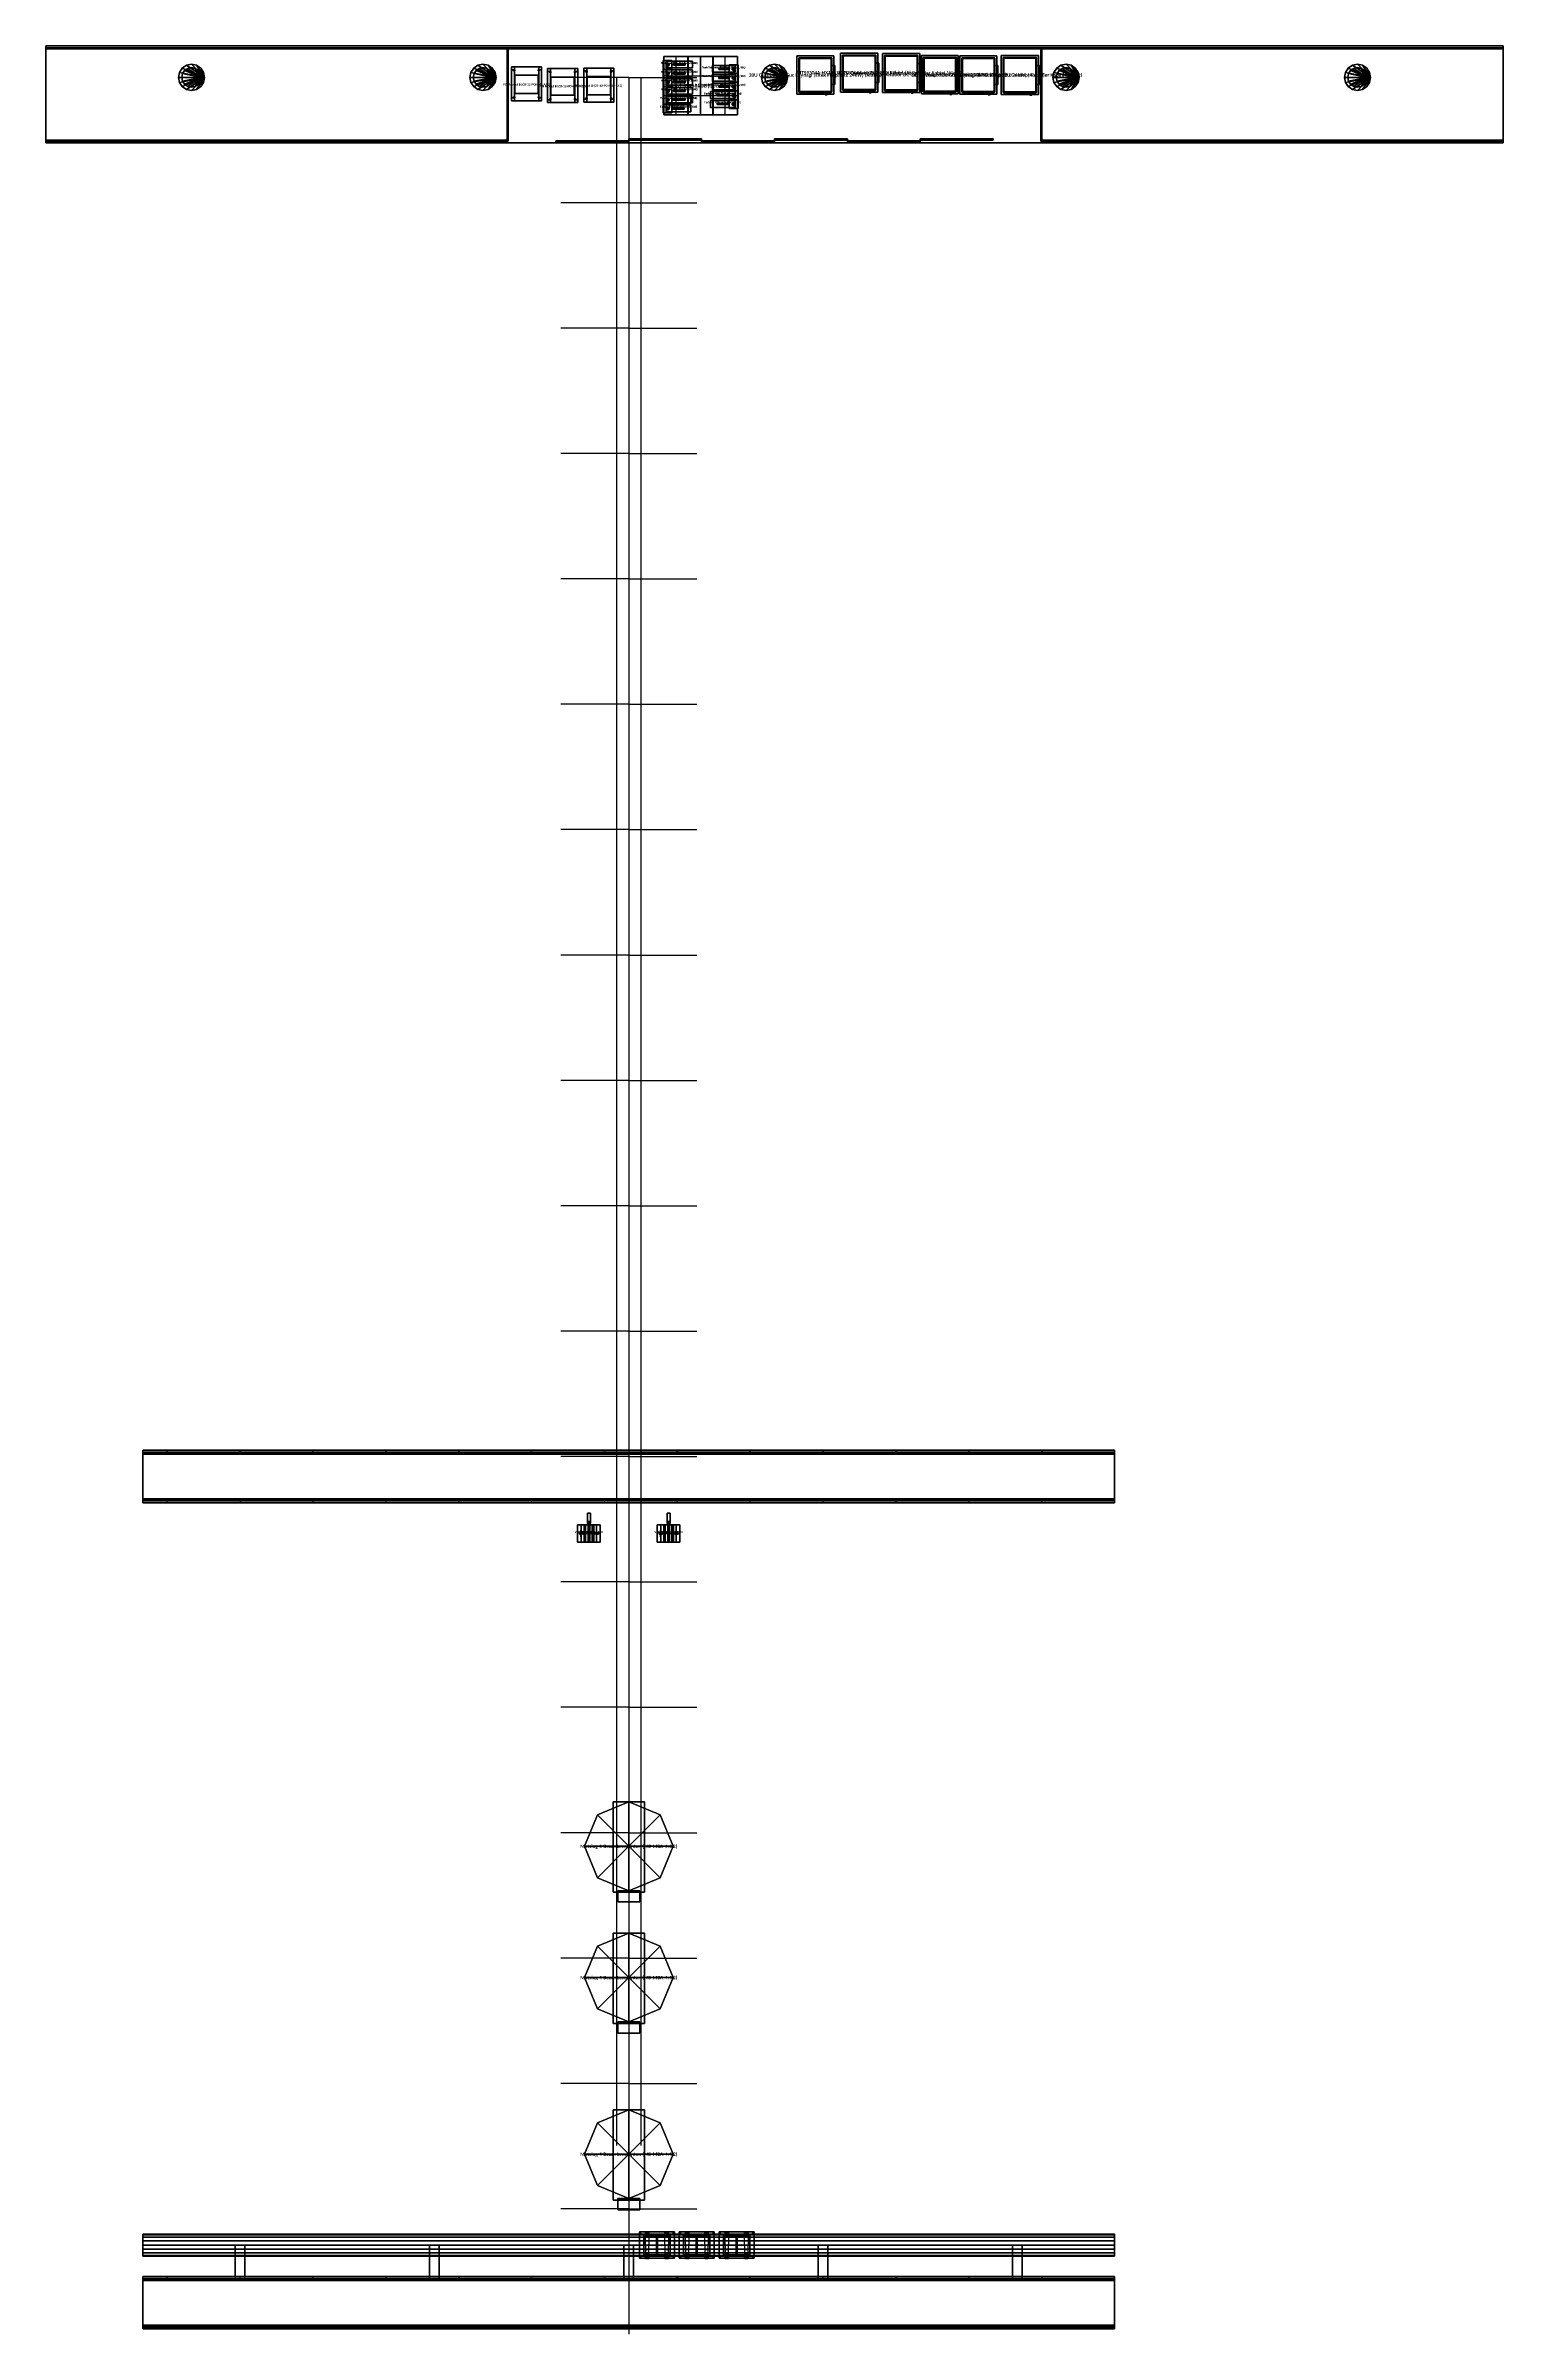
# Model space of a CAD drawing. Header units: millimetres. Extents: x -15000 to 15000, y -45082 to 2000.
import ezdxf
from ezdxf.enums import TextEntityAlignment as Align

# ---------------------------------------------------------------- set-up
doc = ezdxf.new("R2010")
doc.units = ezdxf.units.MM
for name, color, linetype in [('BLOK_OZEL_PLATFORM', 140, 'CONTINUOUS'), ('CELIK_KIRIS_KOLON', 9, 'CONTINUOUS'), ('EKP_ANTEN_TASIYICI_KOL', 141, 'CONTINUOUS'), ('EKP_MATSING_ANTEN', 2, 'CONTINUOUS'), ('EKP_POI_MODULLERI', 40, 'CONTINUOUS'), ('EKP_POI_TASIYICI_SASE', 30, 'CONTINUOUS'), ('EKP_RECTIFIER_ELTEK_20U', 3, 'CONTINUOUS'), ('EKP_RECTIFIER_MTS9304A', 94, 'CONTINUOUS'), ('EKP_TURK_TELEKOM_RRU', 4, 'CONTINUOUS'), ('EKP_TURKCELL_RRU', 5, 'CONTINUOUS'), ('EKP_VODAFONE_RRU', 1, 'CONTINUOUS'), ('KABLO_TAVALARI', 6, 'CONTINUOUS'), ('KORKULUK_KAPI', 4, 'CONTINUOUS'), ('MONTAJ_BORULARI', 2, 'CONTINUOUS'), ('ZEMIN_PLATFORM', 8, 'CONTINUOUS')]:
    doc.layers.add(name, color=color, linetype=linetype)
doc.styles.get("Standard").update_dxf_attribs({"font": 'calibrib.ttf'})

msp = doc.modelspace()

# ---------------------------------------------------------------- linework, layer by layer
at = {"layer": 'BLOK_OZEL_PLATFORM'}
for p, q in [((-1261, 1779, -29), (-2281, 1779, -29)), ((-2281, 1779, -29), (-2281, 579, -29)), ((-1261, 1779, 11), (-2281, 1779, 11)), ((-2281, 1779, 11), (-2281, 579, 11)), ((-2281, 1779, -29), (-2281, 1779, 11)), ((-2026, 579, 11), (-2026, 1779, 11)), ((-761, 1779, -29), (-1781, 1779, -29)), ((-1781, 1779, -29), (-1781, 579, -29)), ((-761, 1779, 11), (-1781, 1779, 11)), ((-1781, 1779, 11), (-1781, 579, 11)), ((-1781, 1779, -29), (-1781, 1779, 11)), ((-1771, 579, 11), (-1771, 1779, 11)), ((-1526, 579, 11), (-1526, 1779, 11)), ((-1516, 579, 11), (-1516, 1779, 11)), ((-1271, 579, 11), (-1271, 1779, 11)), ((-1261, 579, -29), (-1261, 1779, -29)), ((-1261, 579, 11), (-1261, 1779, 11)), ((-1261, 1779, -29), (-1261, 1779, 11)), ((-1016, 579, 11), (-1016, 1779, 11)), ((-761, 579, -29), (-761, 1779, -29)), ((-761, 579, 11), (-761, 1779, 11)), ((-761, 1779, -29), (-761, 1779, 11)), ((-2281, 1379, 11), (-1261, 1379, 11)), ((-2281, 979, 11), (-1261, 979, 11)), ((-1781, 1379, 11), (-761, 1379, 11)), ((-1781, 979, 11), (-761, 979, 11)), ((-2281, 579, -29), (-1261, 579, -29)), ((-2281, 579, 11), (-1261, 579, 11)), ((-2281, 579, -29), (-2281, 579, 11)), ((-1781, 579, -29), (-761, 579, -29)), ((-1781, 579, 11), (-761, 579, 11)), ((-1781, 579, -29), (-1781, 579, 11)), ((-1261, 579, -29), (-1261, 579, 11)), ((-761, 579, -29), (-761, 579, 11))]:
    msp.add_line(p, q, dxfattribs=at)
for points in [[(-2281, 579, -29), (-1261, 579, -29), (-1261, 1779, -29), (-2281, 1779, -29)], [(-2281, 579, 11), (-1261, 579, 11), (-1261, 1779, 11), (-2281, 1779, 11)], [(-2281, 1779, -29), (-1261, 1779, -29), (-1261, 1779, 11), (-2281, 1779, 11)], [(-2281, 579, -29), (-2281, 1779, -29), (-2281, 1779, 11), (-2281, 579, 11)], [(-1781, 579, -29), (-761, 579, -29), (-761, 1779, -29), (-1781, 1779, -29)], [(-1781, 579, 11), (-761, 579, 11), (-761, 1779, 11), (-1781, 1779, 11)], [(-1781, 1779, -29), (-761, 1779, -29), (-761, 1779, 11), (-1781, 1779, 11)], [(-1781, 579, -29), (-1781, 1779, -29), (-1781, 1779, 11), (-1781, 579, 11)], [(-1261, 579, -29), (-1261, 1779, -29), (-1261, 1779, 11), (-1261, 579, 11)], [(-761, 579, -29), (-761, 1779, -29), (-761, 1779, 11), (-761, 579, 11)], [(-2281, 579, -29), (-1261, 579, -29), (-1261, 579, 11), (-2281, 579, 11)], [(-1781, 579, -29), (-761, 579, -29), (-761, 579, 11), (-1781, 579, 11)]]:
    msp.add_3dface(points, dxfattribs=at)
at = {"layer": 'CELIK_KIRIS_KOLON'}
for p, q in [((-3000, 1350, 4100), (-4400, 1350, 6750)), ((-3000, 1350, 4100), (-1600, 1350, 6750)), ((-3000, -1230, 4447), (-4400, -1230, 7097)), ((-3000, -1230, 4447), (-1600, -1230, 7097)), ((-3000, -3809, 4794), (-4400, -3809, 7444)), ((-3000, -3809, 4794), (-1600, -3809, 7444)), ((-3000, -6389, 5141), (-4400, -6389, 7791)), ((-3000, -6389, 5141), (-1600, -6389, 7791)), ((-3000, -8968, 5488), (-4400, -8968, 8138)), ((-3000, -8968, 5488), (-1600, -8968, 8138)), ((-3000, -11548, 5835), (-4400, -11548, 8485)), ((-3000, -11548, 5835), (-1600, -11548, 8485)), ((-3000, -14127, 6182), (-4400, -14127, 8832)), ((-3000, -14127, 6182), (-1600, -14127, 8832)), ((-3000, -16707, 6529), (-4400, -16707, 9179)), ((-3000, -16707, 6529), (-1600, -16707, 9179)), ((-3000, -19286, 6876), (-4400, -19286, 9526)), ((-3000, -19286, 6876), (-1600, -19286, 9526)), ((-3000, -21866, 7224), (-4400, -21866, 9874)), ((-3000, -21866, 7224), (-1600, -21866, 9874)), ((-3000, -24446, 7571), (-4400, -24446, 10221)), ((-3000, -24446, 7571), (-1600, -24446, 10221)), ((-3000, -27025, 7918), (-4400, -27025, 10568)), ((-3000, -27025, 7918), (-1600, -27025, 10568)), ((-3000, -29605, 8265), (-4400, -29605, 10915)), ((-3000, -29605, 8265), (-1600, -29605, 10915)), ((-3000, -32184, 8612), (-4400, -32184, 11262)), ((-3000, -32184, 8612), (-1600, -32184, 11262)), ((-3000, -34764, 8959), (-4400, -34764, 11609)), ((-3000, -34764, 8959), (-1600, -34764, 11609)), ((-3000, -37343, 9306), (-4400, -37343, 11956)), ((-3000, -37343, 9306), (-1600, -37343, 11956)), ((-3000, -39923, 9653), (-4400, -39923, 12303)), ((-3000, -39923, 9653), (-1600, -39923, 12303)), ((-3000, -42502, 10000), (-4400, -42502, 12650)), ((-3000, -42502, 10000), (-1600, -42502, 12650)), ((-10900, -43248, 5500), (-11100, -43248, 5500)), ((-11100, -43248, 5500), (-11100, -43934, 5500)), ((-10900, -43248, 5700), (-11100, -43248, 5700)), ((-11100, -43248, 5700), (-11100, -43934, 5700)), ((-11100, -43248, 5500), (-11100, -43248, 5700)), ((-10900, -43934, 5500), (-10900, -43248, 5500)), ((-10900, -43934, 5700), (-10900, -43248, 5700)), ((-10900, -43248, 5500), (-10900, -43248, 5700)), ((-6900, -43248, 5500), (-7100, -43248, 5500)), ((-7100, -43248, 5500), (-7100, -43934, 5500)), ((-6900, -43248, 5700), (-7100, -43248, 5700)), ((-7100, -43248, 5700), (-7100, -43934, 5700)), ((-7100, -43248, 5500), (-7100, -43248, 5700)), ((-6900, -43934, 5500), (-6900, -43248, 5500)), ((-6900, -43934, 5700), (-6900, -43248, 5700)), ((-6900, -43248, 5500), (-6900, -43248, 5700)), ((-2900, -43248, 5500), (-3100, -43248, 5500)), ((-3100, -43248, 5500), (-3100, -43934, 5500)), ((-2900, -43248, 5700), (-3100, -43248, 5700)), ((-3100, -43248, 5700), (-3100, -43934, 5700)), ((-3100, -43248, 5500), (-3100, -43248, 5700)), ((-2900, -43934, 5500), (-2900, -43248, 5500)), ((-2900, -43934, 5700), (-2900, -43248, 5700)), ((-2900, -43248, 5500), (-2900, -43248, 5700)), ((1100, -43248, 5500), (900, -43248, 5500)), ((900, -43248, 5500), (900, -43934, 5500)), ((1100, -43248, 5700), (900, -43248, 5700)), ((900, -43248, 5700), (900, -43934, 5700)), ((900, -43248, 5500), (900, -43248, 5700)), ((1100, -43934, 5500), (1100, -43248, 5500)), ((1100, -43934, 5700), (1100, -43248, 5700)), ((1100, -43248, 5500), (1100, -43248, 5700)), ((5100, -43248, 5500), (4900, -43248, 5500)), ((4900, -43248, 5500), (4900, -43934, 5500)), ((5100, -43248, 5700), (4900, -43248, 5700)), ((4900, -43248, 5700), (4900, -43934, 5700)), ((4900, -43248, 5500), (4900, -43248, 5700)), ((5100, -43934, 5500), (5100, -43248, 5500)), ((5100, -43934, 5700), (5100, -43248, 5700)), ((5100, -43248, 5500), (5100, -43248, 5700)), ((-11100, -43934, 5500), (-10900, -43934, 5500)), ((-11100, -43934, 5700), (-10900, -43934, 5700)), ((-11100, -43934, 5500), (-11100, -43934, 5700)), ((-10900, -43934, 5500), (-10900, -43934, 5700)), ((-7100, -43934, 5500), (-6900, -43934, 5500)), ((-7100, -43934, 5700), (-6900, -43934, 5700)), ((-7100, -43934, 5500), (-7100, -43934, 5700)), ((-6900, -43934, 5500), (-6900, -43934, 5700)), ((-3100, -43934, 5500), (-2900, -43934, 5500)), ((-3100, -43934, 5700), (-2900, -43934, 5700)), ((-3100, -43934, 5500), (-3100, -43934, 5700)), ((-2900, -43934, 5500), (-2900, -43934, 5700)), ((900, -43934, 5500), (1100, -43934, 5500)), ((900, -43934, 5700), (1100, -43934, 5700)), ((900, -43934, 5500), (900, -43934, 5700)), ((1100, -43934, 5500), (1100, -43934, 5700)), ((4900, -43934, 5500), (5100, -43934, 5500)), ((4900, -43934, 5700), (5100, -43934, 5700)), ((4900, -43934, 5500), (4900, -43934, 5700)), ((5100, -43934, 5500), (5100, -43934, 5700))]:
    msp.add_line(p, q, dxfattribs=at)
for points in [[(-11100, -43934, 5500), (-10900, -43934, 5500), (-10900, -43248, 5500), (-11100, -43248, 5500)], [(-11100, -43934, 5700), (-10900, -43934, 5700), (-10900, -43248, 5700), (-11100, -43248, 5700)], [(-11100, -43248, 5500), (-10900, -43248, 5500), (-10900, -43248, 5700), (-11100, -43248, 5700)], [(-11100, -43934, 5500), (-11100, -43248, 5500), (-11100, -43248, 5700), (-11100, -43934, 5700)], [(-10900, -43934, 5500), (-10900, -43248, 5500), (-10900, -43248, 5700), (-10900, -43934, 5700)], [(-7100, -43934, 5500), (-6900, -43934, 5500), (-6900, -43248, 5500), (-7100, -43248, 5500)], [(-7100, -43934, 5700), (-6900, -43934, 5700), (-6900, -43248, 5700), (-7100, -43248, 5700)], [(-7100, -43248, 5500), (-6900, -43248, 5500), (-6900, -43248, 5700), (-7100, -43248, 5700)], [(-7100, -43934, 5500), (-7100, -43248, 5500), (-7100, -43248, 5700), (-7100, -43934, 5700)], [(-6900, -43934, 5500), (-6900, -43248, 5500), (-6900, -43248, 5700), (-6900, -43934, 5700)], [(-3100, -43934, 5500), (-2900, -43934, 5500), (-2900, -43248, 5500), (-3100, -43248, 5500)], [(-3100, -43934, 5700), (-2900, -43934, 5700), (-2900, -43248, 5700), (-3100, -43248, 5700)], [(-3100, -43248, 5500), (-2900, -43248, 5500), (-2900, -43248, 5700), (-3100, -43248, 5700)], [(-3100, -43934, 5500), (-3100, -43248, 5500), (-3100, -43248, 5700), (-3100, -43934, 5700)], [(-2900, -43934, 5500), (-2900, -43248, 5500), (-2900, -43248, 5700), (-2900, -43934, 5700)], [(900, -43934, 5500), (1100, -43934, 5500), (1100, -43248, 5500), (900, -43248, 5500)], [(900, -43934, 5700), (1100, -43934, 5700), (1100, -43248, 5700), (900, -43248, 5700)], [(900, -43248, 5500), (1100, -43248, 5500), (1100, -43248, 5700), (900, -43248, 5700)], [(900, -43934, 5500), (900, -43248, 5500), (900, -43248, 5700), (900, -43934, 5700)], [(1100, -43934, 5500), (1100, -43248, 5500), (1100, -43248, 5700), (1100, -43934, 5700)], [(4900, -43934, 5500), (5100, -43934, 5500), (5100, -43248, 5500), (4900, -43248, 5500)], [(4900, -43934, 5700), (5100, -43934, 5700), (5100, -43248, 5700), (4900, -43248, 5700)], [(4900, -43248, 5500), (5100, -43248, 5500), (5100, -43248, 5700), (4900, -43248, 5700)], [(4900, -43934, 5500), (4900, -43248, 5500), (4900, -43248, 5700), (4900, -43934, 5700)], [(5100, -43934, 5500), (5100, -43248, 5500), (5100, -43248, 5700), (5100, -43934, 5700)], [(-11100, -43934, 5500), (-10900, -43934, 5500), (-10900, -43934, 5700), (-11100, -43934, 5700)], [(-7100, -43934, 5500), (-6900, -43934, 5500), (-6900, -43934, 5700), (-7100, -43934, 5700)], [(-3100, -43934, 5500), (-2900, -43934, 5500), (-2900, -43934, 5700), (-3100, -43934, 5700)], [(900, -43934, 5500), (1100, -43934, 5500), (1100, -43934, 5700), (900, -43934, 5700)], [(4900, -43934, 5500), (5100, -43934, 5500), (5100, -43934, 5700), (4900, -43934, 5700)]]:
    msp.add_3dface(points, dxfattribs=at)
at = {"layer": 'EKP_ANTEN_TASIYICI_KOL'}
for p, q in [((-2676, -34130, 6291), (-3324, -34130, 6291)), ((-3324, -34130, 6291), (-3324, -35989, 6291)), ((-2676, -34130, 9251), (-3324, -34130, 9251)), ((-3324, -34130, 9251), (-3324, -35989, 9251)), ((-3324, -34130, 6291), (-3324, -34130, 9251)), ((-2676, -35989, 6291), (-2676, -34130, 6291)), ((-2676, -35989, 9251), (-2676, -34130, 9251)), ((-2676, -34130, 6291), (-2676, -34130, 9251)), ((-3324, -35989, 6291), (-2676, -35989, 6291)), ((-3324, -35989, 9251), (-2676, -35989, 9251)), ((-3324, -35989, 6291), (-3324, -35989, 9251)), ((-2676, -35989, 6291), (-2676, -35989, 9251)), ((-2676, -36830, 6291), (-3324, -36830, 6291)), ((-3324, -36830, 6291), (-3324, -38689, 6291)), ((-2676, -36830, 9614), (-3324, -36830, 9614)), ((-3324, -36830, 9614), (-3324, -38689, 9614)), ((-3324, -36830, 6291), (-3324, -36830, 9614)), ((-2676, -38689, 6291), (-2676, -36830, 6291)), ((-2676, -38689, 9614), (-2676, -36830, 9614)), ((-2676, -36830, 6291), (-2676, -36830, 9614)), ((-3324, -38689, 6291), (-2676, -38689, 6291)), ((-3324, -38689, 9614), (-2676, -38689, 9614)), ((-3324, -38689, 6291), (-3324, -38689, 9614)), ((-2676, -38689, 6291), (-2676, -38689, 9614)), ((-2676, -40464, 4532), (-3324, -40464, 4532)), ((-3324, -40464, 4532), (-3324, -42323, 4532)), ((-2676, -40464, 7512), (-3324, -40464, 7512)), ((-3324, -40464, 7512), (-3324, -42323, 7512)), ((-3324, -40464, 4532), (-3324, -40464, 7512)), ((-2676, -42323, 4532), (-2676, -40464, 4532)), ((-2676, -42323, 7512), (-2676, -40464, 7512)), ((-2676, -40464, 4532), (-2676, -40464, 7512)), ((-3324, -42323, 4532), (-2676, -42323, 4532)), ((-3324, -42323, 7512), (-2676, -42323, 7512)), ((-3324, -42323, 4532), (-3324, -42323, 7512)), ((-2676, -42323, 4532), (-2676, -42323, 7512))]:
    msp.add_line(p, q, dxfattribs=at)
for points in [[(-3324, -35989, 6291), (-2676, -35989, 6291), (-2676, -34130, 6291), (-3324, -34130, 6291)], [(-3324, -35989, 9251), (-2676, -35989, 9251), (-2676, -34130, 9251), (-3324, -34130, 9251)], [(-3324, -34130, 6291), (-2676, -34130, 6291), (-2676, -34130, 9251), (-3324, -34130, 9251)], [(-3324, -35989, 6291), (-3324, -34130, 6291), (-3324, -34130, 9251), (-3324, -35989, 9251)], [(-2676, -35989, 6291), (-2676, -34130, 6291), (-2676, -34130, 9251), (-2676, -35989, 9251)], [(-3324, -35989, 6291), (-2676, -35989, 6291), (-2676, -35989, 9251), (-3324, -35989, 9251)], [(-3324, -38689, 6291), (-2676, -38689, 6291), (-2676, -36830, 6291), (-3324, -36830, 6291)], [(-3324, -38689, 9614), (-2676, -38689, 9614), (-2676, -36830, 9614), (-3324, -36830, 9614)], [(-3324, -36830, 6291), (-2676, -36830, 6291), (-2676, -36830, 9614), (-3324, -36830, 9614)], [(-3324, -38689, 6291), (-3324, -36830, 6291), (-3324, -36830, 9614), (-3324, -38689, 9614)], [(-2676, -38689, 6291), (-2676, -36830, 6291), (-2676, -36830, 9614), (-2676, -38689, 9614)], [(-3324, -38689, 6291), (-2676, -38689, 6291), (-2676, -38689, 9614), (-3324, -38689, 9614)], [(-3324, -42323, 4532), (-2676, -42323, 4532), (-2676, -40464, 4532), (-3324, -40464, 4532)], [(-3324, -42323, 7512), (-2676, -42323, 7512), (-2676, -40464, 7512), (-3324, -40464, 7512)], [(-3324, -40464, 4532), (-2676, -40464, 4532), (-2676, -40464, 7512), (-3324, -40464, 7512)], [(-3324, -42323, 4532), (-3324, -40464, 4532), (-3324, -40464, 7512), (-3324, -42323, 7512)], [(-2676, -42323, 4532), (-2676, -40464, 4532), (-2676, -40464, 7512), (-2676, -42323, 7512)], [(-3324, -42323, 4532), (-2676, -42323, 4532), (-2676, -42323, 7512), (-3324, -42323, 7512)]]:
    msp.add_3dface(points, dxfattribs=at)
at = {"layer": 'EKP_MATSING_ANTEN'}
for p, q in [((-3000, -34130, 6291), (-3646, -34398, 6291)), ((-3000, -34130, 7707), (-3646, -34398, 7707)), ((-2354, -34398, 6291), (-3000, -34130, 6291)), ((-2354, -34398, 7707), (-3000, -34130, 7707)), ((-3000, -34130, 6291), (-3000, -34130, 7707)), ((-3646, -34398, 6291), (-3914, -35044, 6291)), ((-3646, -34398, 7707), (-3914, -35044, 7707)), ((-3646, -34398, 6291), (-3646, -34398, 7707)), ((-2086, -35044, 6291), (-2354, -34398, 6291)), ((-2086, -35044, 7707), (-2354, -34398, 7707)), ((-2354, -34398, 6291), (-2354, -34398, 7707)), ((-3914, -35044, 6291), (-3646, -35690, 6291)), ((-3914, -35044, 7707), (-3646, -35690, 7707)), ((-3914, -35044, 6291), (-3914, -35044, 7707)), ((-2354, -35690, 6291), (-2086, -35044, 6291)), ((-2354, -35690, 7707), (-2086, -35044, 7707)), ((-2086, -35044, 6291), (-2086, -35044, 7707)), ((-3646, -35690, 6291), (-3000, -35958, 6291)), ((-3646, -35690, 7707), (-3000, -35958, 7707)), ((-3646, -35690, 6291), (-3646, -35690, 7707)), ((-3000, -35958, 6291), (-2354, -35690, 6291)), ((-3000, -35958, 7707), (-2354, -35690, 7707)), ((-2354, -35690, 6291), (-2354, -35690, 7707)), ((-2772, -35958, 6432), (-3228, -35958, 6432)), ((-3228, -35958, 6432), (-3228, -36187, 6432)), ((-2772, -35958, 7565), (-3228, -35958, 7565)), ((-3228, -35958, 7565), (-3228, -36187, 7565)), ((-3228, -35958, 6432), (-3228, -35958, 7565)), ((-3228, -36187, 6432), (-2772, -36187, 6432)), ((-3228, -36187, 7565), (-2772, -36187, 7565)), ((-3228, -36187, 6432), (-3228, -36187, 7565)), ((-3000, -35958, 6291), (-3000, -35958, 7707)), ((-2772, -36187, 6432), (-2772, -35958, 6432)), ((-2772, -36187, 7565), (-2772, -35958, 7565)), ((-2772, -35958, 6432), (-2772, -35958, 7565)), ((-2772, -36187, 6432), (-2772, -36187, 7565)), ((-3646, -37098, 6291), (-3914, -37744, 6291)), ((-3646, -37098, 7707), (-3914, -37744, 7707)), ((-3000, -36830, 6291), (-3646, -37098, 6291)), ((-3000, -36830, 7707), (-3646, -37098, 7707)), ((-3646, -37098, 6291), (-3646, -37098, 7707)), ((-2354, -37098, 6291), (-3000, -36830, 6291)), ((-2354, -37098, 7707), (-3000, -36830, 7707)), ((-3000, -36830, 6291), (-3000, -36830, 7707)), ((-2086, -37744, 6291), (-2354, -37098, 6291)), ((-2086, -37744, 7707), (-2354, -37098, 7707)), ((-2354, -37098, 6291), (-2354, -37098, 7707)), ((-3914, -37744, 6291), (-3646, -38390, 6291)), ((-3914, -37744, 7707), (-3646, -38390, 7707)), ((-3914, -37744, 6291), (-3914, -37744, 7707)), ((-2354, -38390, 6291), (-2086, -37744, 6291)), ((-2354, -38390, 7707), (-2086, -37744, 7707)), ((-2086, -37744, 6291), (-2086, -37744, 7707)), ((-3646, -38390, 6291), (-3000, -38658, 6291)), ((-3646, -38390, 7707), (-3000, -38658, 7707)), ((-3646, -38390, 6291), (-3646, -38390, 7707)), ((-3000, -38658, 6291), (-2354, -38390, 6291)), ((-3000, -38658, 7707), (-2354, -38390, 7707)), ((-2354, -38390, 6291), (-2354, -38390, 7707)), ((-2772, -38658, 6432), (-3228, -38658, 6432)), ((-3228, -38658, 6432), (-3228, -38887, 6432)), ((-2772, -38658, 7565), (-3228, -38658, 7565)), ((-3228, -38658, 7565), (-3228, -38887, 7565)), ((-3228, -38658, 6432), (-3228, -38658, 7565)), ((-3228, -38887, 6432), (-2772, -38887, 6432)), ((-3228, -38887, 7565), (-2772, -38887, 7565)), ((-3228, -38887, 6432), (-3228, -38887, 7565)), ((-3000, -38658, 6291), (-3000, -38658, 7707)), ((-2772, -38887, 6432), (-2772, -38658, 6432)), ((-2772, -38887, 7565), (-2772, -38658, 7565)), ((-2772, -38658, 6432), (-2772, -38658, 7565)), ((-2772, -38887, 6432), (-2772, -38887, 7565)), ((-3000, -40464, 4532), (-3646, -40732, 4532)), ((-3000, -40464, 5948), (-3646, -40732, 5948)), ((-2354, -40732, 4532), (-3000, -40464, 4532)), ((-2354, -40732, 5948), (-3000, -40464, 5948)), ((-3000, -40464, 4532), (-3000, -40464, 5948)), ((-3646, -40732, 4532), (-3914, -41378, 4532)), ((-3646, -40732, 5948), (-3914, -41378, 5948)), ((-3646, -40732, 4532), (-3646, -40732, 5948)), ((-2086, -41378, 4532), (-2354, -40732, 4532)), ((-2086, -41378, 5948), (-2354, -40732, 5948)), ((-2354, -40732, 4532), (-2354, -40732, 5948)), ((-3914, -41378, 4532), (-3646, -42024, 4532)), ((-3914, -41378, 5948), (-3646, -42024, 5948)), ((-3914, -41378, 4532), (-3914, -41378, 5948)), ((-2354, -42024, 4532), (-2086, -41378, 4532)), ((-2354, -42024, 5948), (-2086, -41378, 5948)), ((-2086, -41378, 4532), (-2086, -41378, 5948)), ((-3646, -42024, 4532), (-3000, -42292, 4532)), ((-3646, -42024, 5948), (-3000, -42292, 5948)), ((-3646, -42024, 4532), (-3646, -42024, 5948)), ((-2772, -42292, 4673), (-3228, -42292, 4673)), ((-3228, -42292, 4673), (-3228, -42520, 4673)), ((-2772, -42292, 5806), (-3228, -42292, 5806)), ((-3228, -42292, 5806), (-3228, -42520, 5806)), ((-3228, -42292, 4673), (-3228, -42292, 5806)), ((-3000, -42292, 4532), (-2354, -42024, 4532)), ((-3000, -42292, 5948), (-2354, -42024, 5948)), ((-3000, -42292, 4532), (-3000, -42292, 5948)), ((-2772, -42520, 4673), (-2772, -42292, 4673)), ((-2772, -42520, 5806), (-2772, -42292, 5806)), ((-2772, -42292, 4673), (-2772, -42292, 5806)), ((-2354, -42024, 4532), (-2354, -42024, 5948)), ((-3228, -42520, 4673), (-2772, -42520, 4673)), ((-3228, -42520, 5806), (-2772, -42520, 5806)), ((-3228, -42520, 4673), (-3228, -42520, 5806)), ((-2772, -42520, 4673), (-2772, -42520, 5806))]:
    msp.add_line(p, q, dxfattribs=at)
for points in [[(-3000, -34130, 6291), (-3646, -34398, 6291), (-3646, -34398, 7707), (-3000, -34130, 7707)], [(-3000, -35044, 6291), (-3000, -34130, 6291), (-3646, -34398, 6291)], [(-3000, -35044, 7707), (-3000, -34130, 7707), (-3646, -34398, 7707)], [(-2354, -34398, 6291), (-3000, -34130, 6291), (-3000, -34130, 7707), (-2354, -34398, 7707)], [(-3000, -35044, 6291), (-2354, -34398, 6291), (-3000, -34130, 6291)], [(-3000, -35044, 7707), (-2354, -34398, 7707), (-3000, -34130, 7707)], [(-3646, -34398, 6291), (-3914, -35044, 6291), (-3914, -35044, 7707), (-3646, -34398, 7707)], [(-3000, -35044, 6291), (-3646, -34398, 6291), (-3914, -35044, 6291)], [(-3000, -35044, 7707), (-3646, -34398, 7707), (-3914, -35044, 7707)], [(-3000, -35044, 6291), (-2086, -35044, 6291), (-2354, -34398, 6291)], [(-3000, -35044, 7707), (-2086, -35044, 7707), (-2354, -34398, 7707)], [(-2086, -35044, 6291), (-2354, -34398, 6291), (-2354, -34398, 7707), (-2086, -35044, 7707)], [(-3914, -35044, 6291), (-3646, -35690, 6291), (-3646, -35690, 7707), (-3914, -35044, 7707)], [(-3000, -35044, 6291), (-3914, -35044, 6291), (-3646, -35690, 6291)], [(-3000, -35044, 7707), (-3914, -35044, 7707), (-3646, -35690, 7707)], [(-3000, -35044, 6291), (-3646, -35690, 6291), (-3000, -35958, 6291)], [(-3000, -35044, 7707), (-3646, -35690, 7707), (-3000, -35958, 7707)], [(-3000, -35044, 6291), (-3000, -35958, 6291), (-2354, -35690, 6291)], [(-3000, -35044, 7707), (-3000, -35958, 7707), (-2354, -35690, 7707)], [(-3000, -35044, 6291), (-2354, -35690, 6291), (-2086, -35044, 6291)], [(-3000, -35044, 7707), (-2354, -35690, 7707), (-2086, -35044, 7707)], [(-2354, -35690, 6291), (-2086, -35044, 6291), (-2086, -35044, 7707), (-2354, -35690, 7707)], [(-3646, -35690, 6291), (-3000, -35958, 6291), (-3000, -35958, 7707), (-3646, -35690, 7707)], [(-3000, -35958, 6291), (-2354, -35690, 6291), (-2354, -35690, 7707), (-3000, -35958, 7707)], [(-3228, -36187, 6432), (-2772, -36187, 6432), (-2772, -35958, 6432), (-3228, -35958, 6432)], [(-3228, -36187, 7565), (-2772, -36187, 7565), (-2772, -35958, 7565), (-3228, -35958, 7565)], [(-3228, -35958, 6432), (-2772, -35958, 6432), (-2772, -35958, 7565), (-3228, -35958, 7565)], [(-3228, -36187, 6432), (-3228, -35958, 6432), (-3228, -35958, 7565), (-3228, -36187, 7565)], [(-3228, -36187, 6432), (-2772, -36187, 6432), (-2772, -36187, 7565), (-3228, -36187, 7565)], [(-2772, -36187, 6432), (-2772, -35958, 6432), (-2772, -35958, 7565), (-2772, -36187, 7565)], [(-3646, -37098, 6291), (-3914, -37744, 6291), (-3914, -37744, 7707), (-3646, -37098, 7707)], [(-3000, -37744, 6291), (-3646, -37098, 6291), (-3914, -37744, 6291)], [(-3000, -37744, 7707), (-3646, -37098, 7707), (-3914, -37744, 7707)], [(-3000, -36830, 6291), (-3646, -37098, 6291), (-3646, -37098, 7707), (-3000, -36830, 7707)], [(-3000, -37744, 6291), (-3000, -36830, 6291), (-3646, -37098, 6291)], [(-3000, -37744, 7707), (-3000, -36830, 7707), (-3646, -37098, 7707)], [(-2354, -37098, 6291), (-3000, -36830, 6291), (-3000, -36830, 7707), (-2354, -37098, 7707)], [(-3000, -37744, 6291), (-2354, -37098, 6291), (-3000, -36830, 6291)], [(-3000, -37744, 7707), (-2354, -37098, 7707), (-3000, -36830, 7707)], [(-3000, -37744, 6291), (-2086, -37744, 6291), (-2354, -37098, 6291)], [(-3000, -37744, 7707), (-2086, -37744, 7707), (-2354, -37098, 7707)], [(-2086, -37744, 6291), (-2354, -37098, 6291), (-2354, -37098, 7707), (-2086, -37744, 7707)], [(-3914, -37744, 6291), (-3646, -38390, 6291), (-3646, -38390, 7707), (-3914, -37744, 7707)], [(-3000, -37744, 6291), (-3914, -37744, 6291), (-3646, -38390, 6291)], [(-3000, -37744, 7707), (-3914, -37744, 7707), (-3646, -38390, 7707)], [(-3000, -37744, 6291), (-3646, -38390, 6291), (-3000, -38658, 6291)], [(-3000, -37744, 7707), (-3646, -38390, 7707), (-3000, -38658, 7707)], [(-3000, -37744, 6291), (-3000, -38658, 6291), (-2354, -38390, 6291)], [(-3000, -37744, 7707), (-3000, -38658, 7707), (-2354, -38390, 7707)], [(-3000, -37744, 6291), (-2354, -38390, 6291), (-2086, -37744, 6291)], [(-3000, -37744, 7707), (-2354, -38390, 7707), (-2086, -37744, 7707)], [(-2354, -38390, 6291), (-2086, -37744, 6291), (-2086, -37744, 7707), (-2354, -38390, 7707)], [(-3646, -38390, 6291), (-3000, -38658, 6291), (-3000, -38658, 7707), (-3646, -38390, 7707)], [(-3000, -38658, 6291), (-2354, -38390, 6291), (-2354, -38390, 7707), (-3000, -38658, 7707)], [(-3228, -38887, 6432), (-2772, -38887, 6432), (-2772, -38658, 6432), (-3228, -38658, 6432)], [(-3228, -38887, 7565), (-2772, -38887, 7565), (-2772, -38658, 7565), (-3228, -38658, 7565)], [(-3228, -38658, 6432), (-2772, -38658, 6432), (-2772, -38658, 7565), (-3228, -38658, 7565)], [(-3228, -38887, 6432), (-3228, -38658, 6432), (-3228, -38658, 7565), (-3228, -38887, 7565)], [(-3228, -38887, 6432), (-2772, -38887, 6432), (-2772, -38887, 7565), (-3228, -38887, 7565)], [(-2772, -38887, 6432), (-2772, -38658, 6432), (-2772, -38658, 7565), (-2772, -38887, 7565)], [(-3000, -40464, 4532), (-3646, -40732, 4532), (-3646, -40732, 5948), (-3000, -40464, 5948)], [(-3000, -41378, 4532), (-3000, -40464, 4532), (-3646, -40732, 4532)], [(-3000, -41378, 5948), (-3000, -40464, 5948), (-3646, -40732, 5948)], [(-2354, -40732, 4532), (-3000, -40464, 4532), (-3000, -40464, 5948), (-2354, -40732, 5948)], [(-3000, -41378, 4532), (-2354, -40732, 4532), (-3000, -40464, 4532)], [(-3000, -41378, 5948), (-2354, -40732, 5948), (-3000, -40464, 5948)], [(-3646, -40732, 4532), (-3914, -41378, 4532), (-3914, -41378, 5948), (-3646, -40732, 5948)], [(-3000, -41378, 4532), (-3646, -40732, 4532), (-3914, -41378, 4532)], [(-3000, -41378, 5948), (-3646, -40732, 5948), (-3914, -41378, 5948)], [(-3000, -41378, 4532), (-2086, -41378, 4532), (-2354, -40732, 4532)], [(-3000, -41378, 5948), (-2086, -41378, 5948), (-2354, -40732, 5948)], [(-2086, -41378, 4532), (-2354, -40732, 4532), (-2354, -40732, 5948), (-2086, -41378, 5948)], [(-3914, -41378, 4532), (-3646, -42024, 4532), (-3646, -42024, 5948), (-3914, -41378, 5948)], [(-3000, -41378, 4532), (-3914, -41378, 4532), (-3646, -42024, 4532)], [(-3000, -41378, 5948), (-3914, -41378, 5948), (-3646, -42024, 5948)], [(-3000, -41378, 4532), (-3646, -42024, 4532), (-3000, -42292, 4532)], [(-3000, -41378, 5948), (-3646, -42024, 5948), (-3000, -42292, 5948)], [(-3000, -41378, 4532), (-3000, -42292, 4532), (-2354, -42024, 4532)], [(-3000, -41378, 5948), (-3000, -42292, 5948), (-2354, -42024, 5948)], [(-3000, -41378, 4532), (-2354, -42024, 4532), (-2086, -41378, 4532)], [(-3000, -41378, 5948), (-2354, -42024, 5948), (-2086, -41378, 5948)], [(-2354, -42024, 4532), (-2086, -41378, 4532), (-2086, -41378, 5948), (-2354, -42024, 5948)], [(-3646, -42024, 4532), (-3000, -42292, 4532), (-3000, -42292, 5948), (-3646, -42024, 5948)], [(-3228, -42520, 4673), (-2772, -42520, 4673), (-2772, -42292, 4673), (-3228, -42292, 4673)], [(-3228, -42520, 5806), (-2772, -42520, 5806), (-2772, -42292, 5806), (-3228, -42292, 5806)], [(-3228, -42292, 4673), (-2772, -42292, 4673), (-2772, -42292, 5806), (-3228, -42292, 5806)], [(-3228, -42520, 4673), (-3228, -42292, 4673), (-3228, -42292, 5806), (-3228, -42520, 5806)], [(-3000, -42292, 4532), (-2354, -42024, 4532), (-2354, -42024, 5948), (-3000, -42292, 5948)], [(-2772, -42520, 4673), (-2772, -42292, 4673), (-2772, -42292, 5806), (-2772, -42520, 5806)], [(-3228, -42520, 4673), (-2772, -42520, 4673), (-2772, -42520, 5806), (-3228, -42520, 5806)]]:
    msp.add_3dface(points, dxfattribs=at)
at = {"layer": 'EKP_POI_MODULLERI'}
for p, q in [((-4863, 1392, 158), (-5343, 1392, 158)), ((-5343, 1392, 158), (-5343, 1017, 158)), ((-4863, 1392, 422), (-5343, 1392, 422)), ((-5343, 1392, 422), (-5343, 1017, 422)), ((-5343, 1392, 158), (-5343, 1392, 422)), ((-4863, 1392, 473), (-5343, 1392, 473)), ((-5343, 1392, 473), (-5343, 1017, 473)), ((-4863, 1392, 737), (-5343, 1392, 737)), ((-5343, 1392, 737), (-5343, 1017, 737)), ((-5343, 1392, 473), (-5343, 1392, 737)), ((-4863, 1392, 788), (-5343, 1392, 788)), ((-5343, 1392, 788), (-5343, 1017, 788)), ((-4863, 1392, 1052), (-5343, 1392, 1052)), ((-5343, 1392, 1052), (-5343, 1017, 1052)), ((-5343, 1392, 788), (-5343, 1392, 1052)), ((-4863, 1392, 1103), (-5343, 1392, 1103)), ((-5343, 1392, 1103), (-5343, 1017, 1103)), ((-4863, 1392, 1367), (-5343, 1392, 1367)), ((-5343, 1392, 1367), (-5343, 1017, 1367)), ((-5343, 1392, 1103), (-5343, 1392, 1367)), ((-5343, 1017, 158), (-4863, 1017, 158)), ((-5343, 1017, 422), (-4863, 1017, 422)), ((-5343, 1017, 158), (-5343, 1017, 422)), ((-5343, 1017, 473), (-4863, 1017, 473)), ((-5343, 1017, 737), (-4863, 1017, 737)), ((-5343, 1017, 473), (-5343, 1017, 737)), ((-5343, 1017, 788), (-4863, 1017, 788)), ((-5343, 1017, 1052), (-4863, 1017, 1052)), ((-5343, 1017, 788), (-5343, 1017, 1052)), ((-5343, 1017, 1103), (-4863, 1017, 1103)), ((-5343, 1017, 1367), (-4863, 1017, 1367)), ((-5343, 1017, 1103), (-5343, 1017, 1367)), ((-4863, 1017, 158), (-4863, 1392, 158)), ((-4863, 1017, 422), (-4863, 1392, 422)), ((-4863, 1392, 158), (-4863, 1392, 422)), ((-4863, 1017, 473), (-4863, 1392, 473)), ((-4863, 1017, 737), (-4863, 1392, 737)), ((-4863, 1392, 473), (-4863, 1392, 737)), ((-4863, 1017, 788), (-4863, 1392, 788)), ((-4863, 1017, 1052), (-4863, 1392, 1052)), ((-4863, 1392, 788), (-4863, 1392, 1052)), ((-4863, 1017, 1103), (-4863, 1392, 1103)), ((-4863, 1017, 1367), (-4863, 1392, 1367)), ((-4863, 1392, 1103), (-4863, 1392, 1367)), ((-4863, 1017, 158), (-4863, 1017, 422)), ((-4863, 1017, 473), (-4863, 1017, 737)), ((-4863, 1017, 788), (-4863, 1017, 1052)), ((-4863, 1017, 1103), (-4863, 1017, 1367)), ((-4121, 1356, 158), (-4601, 1356, 158)), ((-4601, 1356, 158), (-4601, 981, 158)), ((-4121, 1356, 422), (-4601, 1356, 422)), ((-4601, 1356, 422), (-4601, 981, 422)), ((-4601, 1356, 158), (-4601, 1356, 422)), ((-4121, 1356, 473), (-4601, 1356, 473)), ((-4601, 1356, 473), (-4601, 981, 473)), ((-4121, 1356, 737), (-4601, 1356, 737)), ((-4601, 1356, 737), (-4601, 981, 737)), ((-4601, 1356, 473), (-4601, 1356, 737)), ((-4121, 1356, 788), (-4601, 1356, 788)), ((-4601, 1356, 788), (-4601, 981, 788)), ((-4121, 1356, 1052), (-4601, 1356, 1052)), ((-4601, 1356, 1052), (-4601, 981, 1052)), ((-4601, 1356, 788), (-4601, 1356, 1052)), ((-4121, 1356, 1103), (-4601, 1356, 1103)), ((-4601, 1356, 1103), (-4601, 981, 1103)), ((-4121, 1356, 1367), (-4601, 1356, 1367)), ((-4601, 1356, 1367), (-4601, 981, 1367)), ((-4601, 1356, 1103), (-4601, 1356, 1367)), ((-4601, 981, 158), (-4121, 981, 158)), ((-4601, 981, 422), (-4121, 981, 422)), ((-4601, 981, 158), (-4601, 981, 422)), ((-4601, 981, 473), (-4121, 981, 473)), ((-4601, 981, 737), (-4121, 981, 737)), ((-4601, 981, 473), (-4601, 981, 737)), ((-4601, 981, 788), (-4121, 981, 788)), ((-4601, 981, 1052), (-4121, 981, 1052)), ((-4601, 981, 788), (-4601, 981, 1052)), ((-4601, 981, 1103), (-4121, 981, 1103)), ((-4601, 981, 1367), (-4121, 981, 1367)), ((-4601, 981, 1103), (-4601, 981, 1367)), ((-4121, 981, 158), (-4121, 1356, 158)), ((-4121, 981, 422), (-4121, 1356, 422)), ((-4121, 1356, 158), (-4121, 1356, 422)), ((-4121, 981, 473), (-4121, 1356, 473)), ((-4121, 981, 737), (-4121, 1356, 737)), ((-4121, 1356, 473), (-4121, 1356, 737)), ((-4121, 981, 788), (-4121, 1356, 788)), ((-4121, 981, 1052), (-4121, 1356, 1052)), ((-4121, 1356, 788), (-4121, 1356, 1052)), ((-4121, 981, 1103), (-4121, 1356, 1103)), ((-4121, 981, 1367), (-4121, 1356, 1367)), ((-4121, 1356, 1103), (-4121, 1356, 1367)), ((-4121, 981, 158), (-4121, 981, 422)), ((-4121, 981, 473), (-4121, 981, 737)), ((-4121, 981, 788), (-4121, 981, 1052)), ((-4121, 981, 1103), (-4121, 981, 1367)), ((-3376, 1366, 158), (-3856, 1366, 158)), ((-3856, 1366, 158), (-3856, 991, 158)), ((-3376, 1366, 422), (-3856, 1366, 422)), ((-3856, 1366, 422), (-3856, 991, 422)), ((-3856, 1366, 158), (-3856, 1366, 422)), ((-3376, 1366, 473), (-3856, 1366, 473)), ((-3856, 1366, 473), (-3856, 991, 473)), ((-3376, 1366, 737), (-3856, 1366, 737)), ((-3856, 1366, 737), (-3856, 991, 737)), ((-3856, 1366, 473), (-3856, 1366, 737)), ((-3376, 1366, 788), (-3856, 1366, 788)), ((-3856, 1366, 788), (-3856, 991, 788)), ((-3376, 1366, 1052), (-3856, 1366, 1052)), ((-3856, 1366, 1052), (-3856, 991, 1052)), ((-3856, 1366, 788), (-3856, 1366, 1052)), ((-3376, 1366, 1103), (-3856, 1366, 1103)), ((-3856, 1366, 1103), (-3856, 991, 1103)), ((-3376, 1366, 1367), (-3856, 1366, 1367)), ((-3856, 1366, 1367), (-3856, 991, 1367)), ((-3856, 1366, 1103), (-3856, 1366, 1367)), ((-3856, 991, 158), (-3376, 991, 158)), ((-3856, 991, 422), (-3376, 991, 422)), ((-3856, 991, 158), (-3856, 991, 422)), ((-3856, 991, 473), (-3376, 991, 473)), ((-3856, 991, 737), (-3376, 991, 737)), ((-3856, 991, 473), (-3856, 991, 737)), ((-3856, 991, 788), (-3376, 991, 788)), ((-3856, 991, 1052), (-3376, 991, 1052)), ((-3856, 991, 788), (-3856, 991, 1052)), ((-3856, 991, 1103), (-3376, 991, 1103)), ((-3856, 991, 1367), (-3376, 991, 1367)), ((-3856, 991, 1103), (-3856, 991, 1367)), ((-3376, 991, 158), (-3376, 1366, 158)), ((-3376, 991, 422), (-3376, 1366, 422)), ((-3376, 1366, 158), (-3376, 1366, 422)), ((-3376, 991, 473), (-3376, 1366, 473)), ((-3376, 991, 737), (-3376, 1366, 737)), ((-3376, 1366, 473), (-3376, 1366, 737)), ((-3376, 991, 788), (-3376, 1366, 788)), ((-3376, 991, 1052), (-3376, 1366, 1052)), ((-3376, 1366, 788), (-3376, 1366, 1052)), ((-3376, 991, 1103), (-3376, 1366, 1103)), ((-3376, 991, 1367), (-3376, 1366, 1367)), ((-3376, 1366, 1103), (-3376, 1366, 1367)), ((-3376, 991, 158), (-3376, 991, 422)), ((-3376, 991, 473), (-3376, 991, 737)), ((-3376, 991, 788), (-3376, 991, 1052)), ((-3376, 991, 1103), (-3376, 991, 1367)), ((-2430, -43048, 5535), (-2690, -43048, 5535)), ((-2690, -43048, 5535), (-2690, -43448, 5535)), ((-2430, -43048, 5885), (-2690, -43048, 5885)), ((-2690, -43048, 5885), (-2690, -43448, 5885)), ((-2690, -43048, 5535), (-2690, -43048, 5885)), ((-2430, -43448, 5535), (-2430, -43048, 5535)), ((-2430, -43448, 5885), (-2430, -43048, 5885)), ((-2430, -43048, 5535), (-2430, -43048, 5885)), ((-2150, -43048, 5535), (-2410, -43048, 5535)), ((-2410, -43048, 5535), (-2410, -43448, 5535)), ((-2150, -43048, 5885), (-2410, -43048, 5885)), ((-2410, -43048, 5885), (-2410, -43448, 5885)), ((-2410, -43048, 5535), (-2410, -43048, 5885)), ((-2150, -43448, 5535), (-2150, -43048, 5535)), ((-2150, -43448, 5885), (-2150, -43048, 5885)), ((-2150, -43048, 5535), (-2150, -43048, 5885)), ((-1610, -43048, 5535), (-1870, -43048, 5535)), ((-1870, -43048, 5535), (-1870, -43448, 5535)), ((-1610, -43048, 5885), (-1870, -43048, 5885)), ((-1870, -43048, 5885), (-1870, -43448, 5885)), ((-1870, -43048, 5535), (-1870, -43048, 5885)), ((-1610, -43448, 5535), (-1610, -43048, 5535)), ((-1610, -43448, 5885), (-1610, -43048, 5885)), ((-1610, -43048, 5535), (-1610, -43048, 5885)), ((-1330, -43048, 5535), (-1590, -43048, 5535)), ((-1590, -43048, 5535), (-1590, -43448, 5535)), ((-1330, -43048, 5885), (-1590, -43048, 5885)), ((-1590, -43048, 5885), (-1590, -43448, 5885)), ((-1590, -43048, 5535), (-1590, -43048, 5885)), ((-1330, -43448, 5535), (-1330, -43048, 5535)), ((-1330, -43448, 5885), (-1330, -43048, 5885)), ((-1330, -43048, 5535), (-1330, -43048, 5885)), ((-790, -43048, 5535), (-1050, -43048, 5535)), ((-1050, -43048, 5535), (-1050, -43448, 5535)), ((-790, -43048, 5885), (-1050, -43048, 5885)), ((-1050, -43048, 5885), (-1050, -43448, 5885)), ((-1050, -43048, 5535), (-1050, -43048, 5885)), ((-790, -43448, 5535), (-790, -43048, 5535)), ((-790, -43448, 5885), (-790, -43048, 5885)), ((-790, -43048, 5535), (-790, -43048, 5885)), ((-510, -43048, 5535), (-770, -43048, 5535)), ((-770, -43048, 5535), (-770, -43448, 5535)), ((-510, -43048, 5885), (-770, -43048, 5885)), ((-770, -43048, 5885), (-770, -43448, 5885)), ((-770, -43048, 5535), (-770, -43048, 5885)), ((-510, -43448, 5535), (-510, -43048, 5535)), ((-510, -43448, 5885), (-510, -43048, 5885)), ((-510, -43048, 5535), (-510, -43048, 5885)), ((-2690, -43448, 5535), (-2430, -43448, 5535)), ((-2690, -43448, 5885), (-2430, -43448, 5885)), ((-2690, -43448, 5535), (-2690, -43448, 5885)), ((-2430, -43448, 5535), (-2430, -43448, 5885)), ((-2410, -43448, 5535), (-2150, -43448, 5535)), ((-2410, -43448, 5885), (-2150, -43448, 5885)), ((-2410, -43448, 5535), (-2410, -43448, 5885)), ((-2150, -43448, 5535), (-2150, -43448, 5885)), ((-1870, -43448, 5535), (-1610, -43448, 5535)), ((-1870, -43448, 5885), (-1610, -43448, 5885)), ((-1870, -43448, 5535), (-1870, -43448, 5885)), ((-1610, -43448, 5535), (-1610, -43448, 5885)), ((-1590, -43448, 5535), (-1330, -43448, 5535)), ((-1590, -43448, 5885), (-1330, -43448, 5885)), ((-1590, -43448, 5535), (-1590, -43448, 5885)), ((-1330, -43448, 5535), (-1330, -43448, 5885)), ((-1050, -43448, 5535), (-790, -43448, 5535)), ((-1050, -43448, 5885), (-790, -43448, 5885)), ((-1050, -43448, 5535), (-1050, -43448, 5885)), ((-790, -43448, 5535), (-790, -43448, 5885)), ((-770, -43448, 5535), (-510, -43448, 5535)), ((-770, -43448, 5885), (-510, -43448, 5885)), ((-770, -43448, 5535), (-770, -43448, 5885)), ((-510, -43448, 5535), (-510, -43448, 5885))]:
    msp.add_line(p, q, dxfattribs=at)
for points in [[(-5343, 1017, 158), (-4863, 1017, 158), (-4863, 1392, 158), (-5343, 1392, 158)], [(-5343, 1017, 422), (-4863, 1017, 422), (-4863, 1392, 422), (-5343, 1392, 422)], [(-5343, 1392, 158), (-4863, 1392, 158), (-4863, 1392, 422), (-5343, 1392, 422)], [(-5343, 1017, 158), (-5343, 1392, 158), (-5343, 1392, 422), (-5343, 1017, 422)], [(-5343, 1017, 473), (-4863, 1017, 473), (-4863, 1392, 473), (-5343, 1392, 473)], [(-5343, 1017, 737), (-4863, 1017, 737), (-4863, 1392, 737), (-5343, 1392, 737)], [(-5343, 1392, 473), (-4863, 1392, 473), (-4863, 1392, 737), (-5343, 1392, 737)], [(-5343, 1017, 473), (-5343, 1392, 473), (-5343, 1392, 737), (-5343, 1017, 737)], [(-5343, 1017, 788), (-4863, 1017, 788), (-4863, 1392, 788), (-5343, 1392, 788)], [(-5343, 1017, 1052), (-4863, 1017, 1052), (-4863, 1392, 1052), (-5343, 1392, 1052)], [(-5343, 1392, 788), (-4863, 1392, 788), (-4863, 1392, 1052), (-5343, 1392, 1052)], [(-5343, 1017, 788), (-5343, 1392, 788), (-5343, 1392, 1052), (-5343, 1017, 1052)], [(-5343, 1017, 1103), (-4863, 1017, 1103), (-4863, 1392, 1103), (-5343, 1392, 1103)], [(-5343, 1017, 1367), (-4863, 1017, 1367), (-4863, 1392, 1367), (-5343, 1392, 1367)], [(-5343, 1392, 1103), (-4863, 1392, 1103), (-4863, 1392, 1367), (-5343, 1392, 1367)], [(-5343, 1017, 1103), (-5343, 1392, 1103), (-5343, 1392, 1367), (-5343, 1017, 1367)], [(-5343, 1017, 158), (-4863, 1017, 158), (-4863, 1017, 422), (-5343, 1017, 422)], [(-5343, 1017, 473), (-4863, 1017, 473), (-4863, 1017, 737), (-5343, 1017, 737)], [(-5343, 1017, 788), (-4863, 1017, 788), (-4863, 1017, 1052), (-5343, 1017, 1052)], [(-5343, 1017, 1103), (-4863, 1017, 1103), (-4863, 1017, 1367), (-5343, 1017, 1367)], [(-4863, 1017, 158), (-4863, 1392, 158), (-4863, 1392, 422), (-4863, 1017, 422)], [(-4863, 1017, 473), (-4863, 1392, 473), (-4863, 1392, 737), (-4863, 1017, 737)], [(-4863, 1017, 788), (-4863, 1392, 788), (-4863, 1392, 1052), (-4863, 1017, 1052)], [(-4863, 1017, 1103), (-4863, 1392, 1103), (-4863, 1392, 1367), (-4863, 1017, 1367)], [(-4601, 981, 158), (-4121, 981, 158), (-4121, 1356, 158), (-4601, 1356, 158)], [(-4601, 981, 422), (-4121, 981, 422), (-4121, 1356, 422), (-4601, 1356, 422)], [(-4601, 1356, 158), (-4121, 1356, 158), (-4121, 1356, 422), (-4601, 1356, 422)], [(-4601, 981, 158), (-4601, 1356, 158), (-4601, 1356, 422), (-4601, 981, 422)], [(-4601, 981, 473), (-4121, 981, 473), (-4121, 1356, 473), (-4601, 1356, 473)], [(-4601, 981, 737), (-4121, 981, 737), (-4121, 1356, 737), (-4601, 1356, 737)], [(-4601, 1356, 473), (-4121, 1356, 473), (-4121, 1356, 737), (-4601, 1356, 737)], [(-4601, 981, 473), (-4601, 1356, 473), (-4601, 1356, 737), (-4601, 981, 737)], [(-4601, 981, 788), (-4121, 981, 788), (-4121, 1356, 788), (-4601, 1356, 788)], [(-4601, 981, 1052), (-4121, 981, 1052), (-4121, 1356, 1052), (-4601, 1356, 1052)], [(-4601, 1356, 788), (-4121, 1356, 788), (-4121, 1356, 1052), (-4601, 1356, 1052)], [(-4601, 981, 788), (-4601, 1356, 788), (-4601, 1356, 1052), (-4601, 981, 1052)], [(-4601, 981, 1103), (-4121, 981, 1103), (-4121, 1356, 1103), (-4601, 1356, 1103)], [(-4601, 981, 1367), (-4121, 981, 1367), (-4121, 1356, 1367), (-4601, 1356, 1367)], [(-4601, 1356, 1103), (-4121, 1356, 1103), (-4121, 1356, 1367), (-4601, 1356, 1367)], [(-4601, 981, 1103), (-4601, 1356, 1103), (-4601, 1356, 1367), (-4601, 981, 1367)], [(-4601, 981, 158), (-4121, 981, 158), (-4121, 981, 422), (-4601, 981, 422)], [(-4601, 981, 473), (-4121, 981, 473), (-4121, 981, 737), (-4601, 981, 737)], [(-4601, 981, 788), (-4121, 981, 788), (-4121, 981, 1052), (-4601, 981, 1052)], [(-4601, 981, 1103), (-4121, 981, 1103), (-4121, 981, 1367), (-4601, 981, 1367)], [(-4121, 981, 158), (-4121, 1356, 158), (-4121, 1356, 422), (-4121, 981, 422)], [(-4121, 981, 473), (-4121, 1356, 473), (-4121, 1356, 737), (-4121, 981, 737)], [(-4121, 981, 788), (-4121, 1356, 788), (-4121, 1356, 1052), (-4121, 981, 1052)], [(-4121, 981, 1103), (-4121, 1356, 1103), (-4121, 1356, 1367), (-4121, 981, 1367)], [(-3856, 991, 158), (-3376, 991, 158), (-3376, 1366, 158), (-3856, 1366, 158)], [(-3856, 991, 422), (-3376, 991, 422), (-3376, 1366, 422), (-3856, 1366, 422)], [(-3856, 1366, 158), (-3376, 1366, 158), (-3376, 1366, 422), (-3856, 1366, 422)], [(-3856, 991, 158), (-3856, 1366, 158), (-3856, 1366, 422), (-3856, 991, 422)], [(-3856, 991, 473), (-3376, 991, 473), (-3376, 1366, 473), (-3856, 1366, 473)], [(-3856, 991, 737), (-3376, 991, 737), (-3376, 1366, 737), (-3856, 1366, 737)], [(-3856, 1366, 473), (-3376, 1366, 473), (-3376, 1366, 737), (-3856, 1366, 737)], [(-3856, 991, 473), (-3856, 1366, 473), (-3856, 1366, 737), (-3856, 991, 737)], [(-3856, 991, 788), (-3376, 991, 788), (-3376, 1366, 788), (-3856, 1366, 788)], [(-3856, 991, 1052), (-3376, 991, 1052), (-3376, 1366, 1052), (-3856, 1366, 1052)], [(-3856, 1366, 788), (-3376, 1366, 788), (-3376, 1366, 1052), (-3856, 1366, 1052)], [(-3856, 991, 788), (-3856, 1366, 788), (-3856, 1366, 1052), (-3856, 991, 1052)], [(-3856, 991, 1103), (-3376, 991, 1103), (-3376, 1366, 1103), (-3856, 1366, 1103)], [(-3856, 991, 1367), (-3376, 991, 1367), (-3376, 1366, 1367), (-3856, 1366, 1367)], [(-3856, 1366, 1103), (-3376, 1366, 1103), (-3376, 1366, 1367), (-3856, 1366, 1367)], [(-3856, 991, 1103), (-3856, 1366, 1103), (-3856, 1366, 1367), (-3856, 991, 1367)], [(-3856, 991, 158), (-3376, 991, 158), (-3376, 991, 422), (-3856, 991, 422)], [(-3856, 991, 473), (-3376, 991, 473), (-3376, 991, 737), (-3856, 991, 737)], [(-3856, 991, 788), (-3376, 991, 788), (-3376, 991, 1052), (-3856, 991, 1052)], [(-3856, 991, 1103), (-3376, 991, 1103), (-3376, 991, 1367), (-3856, 991, 1367)], [(-3376, 991, 158), (-3376, 1366, 158), (-3376, 1366, 422), (-3376, 991, 422)], [(-3376, 991, 473), (-3376, 1366, 473), (-3376, 1366, 737), (-3376, 991, 737)], [(-3376, 991, 788), (-3376, 1366, 788), (-3376, 1366, 1052), (-3376, 991, 1052)], [(-3376, 991, 1103), (-3376, 1366, 1103), (-3376, 1366, 1367), (-3376, 991, 1367)], [(-2690, -43448, 5535), (-2430, -43448, 5535), (-2430, -43048, 5535), (-2690, -43048, 5535)], [(-2690, -43448, 5885), (-2430, -43448, 5885), (-2430, -43048, 5885), (-2690, -43048, 5885)], [(-2690, -43048, 5535), (-2430, -43048, 5535), (-2430, -43048, 5885), (-2690, -43048, 5885)], [(-2690, -43448, 5535), (-2690, -43048, 5535), (-2690, -43048, 5885), (-2690, -43448, 5885)], [(-2430, -43448, 5535), (-2430, -43048, 5535), (-2430, -43048, 5885), (-2430, -43448, 5885)], [(-2410, -43448, 5535), (-2150, -43448, 5535), (-2150, -43048, 5535), (-2410, -43048, 5535)], [(-2410, -43448, 5885), (-2150, -43448, 5885), (-2150, -43048, 5885), (-2410, -43048, 5885)], [(-2410, -43048, 5535), (-2150, -43048, 5535), (-2150, -43048, 5885), (-2410, -43048, 5885)], [(-2410, -43448, 5535), (-2410, -43048, 5535), (-2410, -43048, 5885), (-2410, -43448, 5885)], [(-2150, -43448, 5535), (-2150, -43048, 5535), (-2150, -43048, 5885), (-2150, -43448, 5885)], [(-1870, -43448, 5535), (-1610, -43448, 5535), (-1610, -43048, 5535), (-1870, -43048, 5535)], [(-1870, -43448, 5885), (-1610, -43448, 5885), (-1610, -43048, 5885), (-1870, -43048, 5885)], [(-1870, -43048, 5535), (-1610, -43048, 5535), (-1610, -43048, 5885), (-1870, -43048, 5885)], [(-1870, -43448, 5535), (-1870, -43048, 5535), (-1870, -43048, 5885), (-1870, -43448, 5885)], [(-1610, -43448, 5535), (-1610, -43048, 5535), (-1610, -43048, 5885), (-1610, -43448, 5885)], [(-1590, -43448, 5535), (-1330, -43448, 5535), (-1330, -43048, 5535), (-1590, -43048, 5535)], [(-1590, -43448, 5885), (-1330, -43448, 5885), (-1330, -43048, 5885), (-1590, -43048, 5885)], [(-1590, -43048, 5535), (-1330, -43048, 5535), (-1330, -43048, 5885), (-1590, -43048, 5885)], [(-1590, -43448, 5535), (-1590, -43048, 5535), (-1590, -43048, 5885), (-1590, -43448, 5885)], [(-1330, -43448, 5535), (-1330, -43048, 5535), (-1330, -43048, 5885), (-1330, -43448, 5885)], [(-1050, -43448, 5535), (-790, -43448, 5535), (-790, -43048, 5535), (-1050, -43048, 5535)], [(-1050, -43448, 5885), (-790, -43448, 5885), (-790, -43048, 5885), (-1050, -43048, 5885)], [(-1050, -43048, 5535), (-790, -43048, 5535), (-790, -43048, 5885), (-1050, -43048, 5885)], [(-1050, -43448, 5535), (-1050, -43048, 5535), (-1050, -43048, 5885), (-1050, -43448, 5885)], [(-790, -43448, 5535), (-790, -43048, 5535), (-790, -43048, 5885), (-790, -43448, 5885)], [(-770, -43448, 5535), (-510, -43448, 5535), (-510, -43048, 5535), (-770, -43048, 5535)], [(-770, -43448, 5885), (-510, -43448, 5885), (-510, -43048, 5885), (-770, -43048, 5885)], [(-770, -43048, 5535), (-510, -43048, 5535), (-510, -43048, 5885), (-770, -43048, 5885)], [(-770, -43448, 5535), (-770, -43048, 5535), (-770, -43048, 5885), (-770, -43448, 5885)], [(-510, -43448, 5535), (-510, -43048, 5535), (-510, -43048, 5885), (-510, -43448, 5885)], [(-2690, -43448, 5535), (-2430, -43448, 5535), (-2430, -43448, 5885), (-2690, -43448, 5885)], [(-2410, -43448, 5535), (-2150, -43448, 5535), (-2150, -43448, 5885), (-2410, -43448, 5885)], [(-1870, -43448, 5535), (-1610, -43448, 5535), (-1610, -43448, 5885), (-1870, -43448, 5885)], [(-1590, -43448, 5535), (-1330, -43448, 5535), (-1330, -43448, 5885), (-1590, -43448, 5885)], [(-1050, -43448, 5535), (-790, -43448, 5535), (-790, -43448, 5885), (-1050, -43448, 5885)], [(-770, -43448, 5535), (-510, -43448, 5535), (-510, -43448, 5885), (-770, -43448, 5885)]]:
    msp.add_3dface(points, dxfattribs=at)
at = {"layer": 'EKP_POI_TASIYICI_SASE'}
for p, q in [((-4793, 1567, 0), (-5413, 1567, 0)), ((-5413, 1567, 0), (-5413, 867, 0)), ((-4793, 1567, 100), (-5413, 1567, 100)), ((-5413, 1567, 100), (-5413, 867, 100)), ((-5413, 1567, 0), (-5413, 1567, 100)), ((-5353, 1567, 100), (-5413, 1567, 100)), ((-5413, 1567, 100), (-5413, 1507, 100)), ((-5353, 1567, 1420), (-5413, 1567, 1420)), ((-5413, 1567, 1420), (-5413, 1507, 1420)), ((-5413, 1567, 100), (-5413, 1567, 1420)), ((-4793, 1567, 1420), (-5413, 1567, 1420)), ((-5413, 1567, 1420), (-5413, 867, 1420)), ((-4793, 1567, 1480), (-5413, 1567, 1480)), ((-5413, 1567, 1480), (-5413, 867, 1480)), ((-5413, 1567, 1420), (-5413, 1567, 1480)), ((-5413, 1507, 100), (-5353, 1507, 100)), ((-5413, 1507, 1420), (-5353, 1507, 1420)), ((-5413, 1507, 100), (-5413, 1507, 1420)), ((-5353, 1507, 140), (-5413, 1507, 140)), ((-5413, 1507, 140), (-5413, 927, 140)), ((-5353, 1507, 180), (-5413, 1507, 180)), ((-5413, 1507, 180), (-5413, 927, 180)), ((-5413, 1507, 140), (-5413, 1507, 180)), ((-5353, 1507, 740), (-5413, 1507, 740)), ((-5413, 1507, 740), (-5413, 927, 740)), ((-5353, 1507, 780), (-5413, 1507, 780)), ((-5413, 1507, 780), (-5413, 927, 780)), ((-5413, 1507, 740), (-5413, 1507, 780)), ((-5353, 1507, 1360), (-5413, 1507, 1360)), ((-5413, 1507, 1360), (-5413, 927, 1360)), ((-5353, 1507, 1400), (-5413, 1507, 1400)), ((-5413, 1507, 1400), (-5413, 927, 1400)), ((-5413, 1507, 1360), (-5413, 1507, 1400)), ((-5344, 1507, 100), (-5369, 1507, 100)), ((-5369, 1507, 100), (-5369, 1482, 100)), ((-5344, 1507, 1420), (-5369, 1507, 1420)), ((-5369, 1507, 1420), (-5369, 1482, 1420)), ((-5369, 1507, 100), (-5369, 1507, 1420)), ((-5369, 1482, 100), (-5344, 1482, 100)), ((-5369, 1482, 1420), (-5344, 1482, 1420)), ((-5369, 1482, 100), (-5369, 1482, 1420)), ((-5353, 1507, 100), (-5353, 1567, 100)), ((-5353, 1507, 1420), (-5353, 1567, 1420)), ((-5353, 1567, 100), (-5353, 1567, 1420)), ((-5353, 1507, 100), (-5353, 1507, 1420)), ((-5353, 927, 140), (-5353, 1507, 140)), ((-5353, 927, 180), (-5353, 1507, 180)), ((-5353, 1507, 140), (-5353, 1507, 180)), ((-5353, 927, 740), (-5353, 1507, 740)), ((-5353, 927, 780), (-5353, 1507, 780)), ((-5353, 1507, 740), (-5353, 1507, 780)), ((-5353, 927, 1360), (-5353, 1507, 1360)), ((-5353, 927, 1400), (-5353, 1507, 1400)), ((-5353, 1507, 1360), (-5353, 1507, 1400)), ((-5344, 1482, 100), (-5344, 1507, 100)), ((-5344, 1482, 1420), (-5344, 1507, 1420)), ((-5344, 1507, 100), (-5344, 1507, 1420)), ((-5344, 1482, 100), (-5344, 1482, 1420)), ((-4837, 1507, 100), (-4862, 1507, 100)), ((-4862, 1507, 100), (-4862, 1482, 100)), ((-4837, 1507, 1420), (-4862, 1507, 1420)), ((-4862, 1507, 1420), (-4862, 1482, 1420)), ((-4862, 1507, 100), (-4862, 1507, 1420)), ((-4862, 1482, 100), (-4837, 1482, 100)), ((-4862, 1482, 1420), (-4837, 1482, 1420)), ((-4862, 1482, 100), (-4862, 1482, 1420)), ((-4793, 1567, 100), (-4853, 1567, 100)), ((-4853, 1567, 100), (-4853, 1507, 100)), ((-4793, 1567, 1420), (-4853, 1567, 1420)), ((-4853, 1567, 1420), (-4853, 1507, 1420)), ((-4853, 1567, 100), (-4853, 1567, 1420)), ((-4853, 1507, 100), (-4793, 1507, 100)), ((-4853, 1507, 1420), (-4793, 1507, 1420)), ((-4853, 1507, 100), (-4853, 1507, 1420)), ((-4793, 1507, 140), (-4853, 1507, 140)), ((-4853, 1507, 140), (-4853, 927, 140)), ((-4793, 1507, 180), (-4853, 1507, 180)), ((-4853, 1507, 180), (-4853, 927, 180)), ((-4853, 1507, 140), (-4853, 1507, 180)), ((-4793, 1507, 740), (-4853, 1507, 740)), ((-4853, 1507, 740), (-4853, 927, 740)), ((-4793, 1507, 780), (-4853, 1507, 780)), ((-4853, 1507, 780), (-4853, 927, 780)), ((-4853, 1507, 740), (-4853, 1507, 780)), ((-4793, 1507, 1360), (-4853, 1507, 1360)), ((-4853, 1507, 1360), (-4853, 927, 1360)), ((-4793, 1507, 1400), (-4853, 1507, 1400)), ((-4853, 1507, 1400), (-4853, 927, 1400)), ((-4853, 1507, 1360), (-4853, 1507, 1400)), ((-4837, 1482, 100), (-4837, 1507, 100)), ((-4837, 1482, 1420), (-4837, 1507, 1420)), ((-4837, 1507, 100), (-4837, 1507, 1420)), ((-4837, 1482, 100), (-4837, 1482, 1420)), ((-4793, 867, 0), (-4793, 1567, 0)), ((-4793, 867, 100), (-4793, 1567, 100)), ((-4793, 1567, 0), (-4793, 1567, 100)), ((-4793, 1507, 100), (-4793, 1567, 100)), ((-4793, 1507, 1420), (-4793, 1567, 1420)), ((-4793, 1567, 100), (-4793, 1567, 1420)), ((-4793, 867, 1420), (-4793, 1567, 1420)), ((-4793, 867, 1480), (-4793, 1567, 1480)), ((-4793, 1567, 1420), (-4793, 1567, 1480)), ((-4793, 1507, 100), (-4793, 1507, 1420)), ((-4793, 927, 140), (-4793, 1507, 140)), ((-4793, 927, 180), (-4793, 1507, 180)), ((-4793, 1507, 140), (-4793, 1507, 180)), ((-4793, 927, 740), (-4793, 1507, 740)), ((-4793, 927, 780), (-4793, 1507, 780)), ((-4793, 1507, 740), (-4793, 1507, 780)), ((-4793, 927, 1360), (-4793, 1507, 1360)), ((-4793, 927, 1400), (-4793, 1507, 1400)), ((-4793, 1507, 1360), (-4793, 1507, 1400)), ((-4051, 1531, 0), (-4671, 1531, 0)), ((-4671, 1531, 0), (-4671, 831, 0)), ((-4051, 1531, 100), (-4671, 1531, 100)), ((-4671, 1531, 100), (-4671, 831, 100)), ((-4671, 1531, 0), (-4671, 1531, 100)), ((-4611, 1531, 100), (-4671, 1531, 100)), ((-4671, 1531, 100), (-4671, 1471, 100)), ((-4611, 1531, 1420), (-4671, 1531, 1420)), ((-4671, 1531, 1420), (-4671, 1471, 1420)), ((-4671, 1531, 100), (-4671, 1531, 1420)), ((-4051, 1531, 1420), (-4671, 1531, 1420)), ((-4671, 1531, 1420), (-4671, 831, 1420)), ((-4051, 1531, 1480), (-4671, 1531, 1480)), ((-4671, 1531, 1480), (-4671, 831, 1480)), ((-4671, 1531, 1420), (-4671, 1531, 1480)), ((-4671, 1471, 100), (-4611, 1471, 100)), ((-4671, 1471, 1420), (-4611, 1471, 1420)), ((-4671, 1471, 100), (-4671, 1471, 1420)), ((-4611, 1471, 140), (-4671, 1471, 140)), ((-4671, 1471, 140), (-4671, 891, 140)), ((-4611, 1471, 180), (-4671, 1471, 180)), ((-4671, 1471, 180), (-4671, 891, 180)), ((-4671, 1471, 140), (-4671, 1471, 180)), ((-4611, 1471, 740), (-4671, 1471, 740)), ((-4671, 1471, 740), (-4671, 891, 740)), ((-4611, 1471, 780), (-4671, 1471, 780)), ((-4671, 1471, 780), (-4671, 891, 780)), ((-4671, 1471, 740), (-4671, 1471, 780)), ((-4611, 1471, 1360), (-4671, 1471, 1360)), ((-4671, 1471, 1360), (-4671, 891, 1360)), ((-4611, 1471, 1400), (-4671, 1471, 1400)), ((-4671, 1471, 1400), (-4671, 891, 1400)), ((-4671, 1471, 1360), (-4671, 1471, 1400)), ((-4602, 1471, 100), (-4627, 1471, 100)), ((-4627, 1471, 100), (-4627, 1446, 100)), ((-4602, 1471, 1420), (-4627, 1471, 1420)), ((-4627, 1471, 1420), (-4627, 1446, 1420)), ((-4627, 1471, 100), (-4627, 1471, 1420)), ((-4627, 1446, 100), (-4602, 1446, 100)), ((-4627, 1446, 1420), (-4602, 1446, 1420)), ((-4627, 1446, 100), (-4627, 1446, 1420)), ((-4611, 1471, 100), (-4611, 1531, 100)), ((-4611, 1471, 1420), (-4611, 1531, 1420)), ((-4611, 1531, 100), (-4611, 1531, 1420)), ((-4611, 1471, 100), (-4611, 1471, 1420)), ((-4611, 891, 140), (-4611, 1471, 140)), ((-4611, 891, 180), (-4611, 1471, 180)), ((-4611, 1471, 140), (-4611, 1471, 180)), ((-4611, 891, 740), (-4611, 1471, 740)), ((-4611, 891, 780), (-4611, 1471, 780)), ((-4611, 1471, 740), (-4611, 1471, 780)), ((-4611, 891, 1360), (-4611, 1471, 1360)), ((-4611, 891, 1400), (-4611, 1471, 1400)), ((-4611, 1471, 1360), (-4611, 1471, 1400)), ((-4602, 1446, 100), (-4602, 1471, 100)), ((-4602, 1446, 1420), (-4602, 1471, 1420)), ((-4602, 1471, 100), (-4602, 1471, 1420)), ((-4602, 1446, 100), (-4602, 1446, 1420)), ((-4095, 1471, 100), (-4120, 1471, 100)), ((-4120, 1471, 100), (-4120, 1446, 100)), ((-4095, 1471, 1420), (-4120, 1471, 1420)), ((-4120, 1471, 1420), (-4120, 1446, 1420)), ((-4120, 1471, 100), (-4120, 1471, 1420)), ((-4120, 1446, 100), (-4095, 1446, 100)), ((-4120, 1446, 1420), (-4095, 1446, 1420)), ((-4120, 1446, 100), (-4120, 1446, 1420)), ((-4051, 1531, 100), (-4111, 1531, 100)), ((-4111, 1531, 100), (-4111, 1471, 100)), ((-4051, 1531, 1420), (-4111, 1531, 1420)), ((-4111, 1531, 1420), (-4111, 1471, 1420)), ((-4111, 1531, 100), (-4111, 1531, 1420)), ((-4111, 1471, 100), (-4051, 1471, 100)), ((-4111, 1471, 1420), (-4051, 1471, 1420)), ((-4111, 1471, 100), (-4111, 1471, 1420)), ((-4051, 1471, 140), (-4111, 1471, 140)), ((-4111, 1471, 140), (-4111, 891, 140)), ((-4051, 1471, 180), (-4111, 1471, 180)), ((-4111, 1471, 180), (-4111, 891, 180)), ((-4111, 1471, 140), (-4111, 1471, 180)), ((-4051, 1471, 740), (-4111, 1471, 740)), ((-4111, 1471, 740), (-4111, 891, 740)), ((-4051, 1471, 780), (-4111, 1471, 780)), ((-4111, 1471, 780), (-4111, 891, 780)), ((-4111, 1471, 740), (-4111, 1471, 780)), ((-4051, 1471, 1360), (-4111, 1471, 1360)), ((-4111, 1471, 1360), (-4111, 891, 1360)), ((-4051, 1471, 1400), (-4111, 1471, 1400)), ((-4111, 1471, 1400), (-4111, 891, 1400)), ((-4111, 1471, 1360), (-4111, 1471, 1400)), ((-4095, 1446, 100), (-4095, 1471, 100)), ((-4095, 1446, 1420), (-4095, 1471, 1420)), ((-4095, 1471, 100), (-4095, 1471, 1420)), ((-4095, 1446, 100), (-4095, 1446, 1420)), ((-4051, 831, 0), (-4051, 1531, 0)), ((-4051, 831, 100), (-4051, 1531, 100)), ((-4051, 1531, 0), (-4051, 1531, 100)), ((-4051, 1471, 100), (-4051, 1531, 100)), ((-4051, 1471, 1420), (-4051, 1531, 1420)), ((-4051, 1531, 100), (-4051, 1531, 1420)), ((-4051, 831, 1420), (-4051, 1531, 1420)), ((-4051, 831, 1480), (-4051, 1531, 1480)), ((-4051, 1531, 1420), (-4051, 1531, 1480)), ((-4051, 1471, 100), (-4051, 1471, 1420)), ((-4051, 891, 140), (-4051, 1471, 140)), ((-4051, 891, 180), (-4051, 1471, 180)), ((-4051, 1471, 140), (-4051, 1471, 180)), ((-4051, 891, 740), (-4051, 1471, 740)), ((-4051, 891, 780), (-4051, 1471, 780)), ((-4051, 1471, 740), (-4051, 1471, 780)), ((-4051, 891, 1360), (-4051, 1471, 1360)), ((-4051, 891, 1400), (-4051, 1471, 1400)), ((-4051, 1471, 1360), (-4051, 1471, 1400)), ((-3306, 1541, 0), (-3926, 1541, 0)), ((-3926, 1541, 0), (-3926, 841, 0)), ((-3306, 1541, 100), (-3926, 1541, 100)), ((-3926, 1541, 100), (-3926, 841, 100)), ((-3926, 1541, 0), (-3926, 1541, 100)), ((-3866, 1541, 100), (-3926, 1541, 100)), ((-3926, 1541, 100), (-3926, 1481, 100)), ((-3866, 1541, 1420), (-3926, 1541, 1420)), ((-3926, 1541, 1420), (-3926, 1481, 1420)), ((-3926, 1541, 100), (-3926, 1541, 1420)), ((-3306, 1541, 1420), (-3926, 1541, 1420)), ((-3926, 1541, 1420), (-3926, 841, 1420)), ((-3306, 1541, 1480), (-3926, 1541, 1480)), ((-3926, 1541, 1480), (-3926, 841, 1480)), ((-3926, 1541, 1420), (-3926, 1541, 1480)), ((-3926, 1481, 100), (-3866, 1481, 100)), ((-3926, 1481, 1420), (-3866, 1481, 1420)), ((-3926, 1481, 100), (-3926, 1481, 1420)), ((-3866, 1481, 140), (-3926, 1481, 140)), ((-3926, 1481, 140), (-3926, 901, 140)), ((-3866, 1481, 180), (-3926, 1481, 180)), ((-3926, 1481, 180), (-3926, 901, 180)), ((-3926, 1481, 140), (-3926, 1481, 180)), ((-3866, 1481, 740), (-3926, 1481, 740)), ((-3926, 1481, 740), (-3926, 901, 740)), ((-3866, 1481, 780), (-3926, 1481, 780)), ((-3926, 1481, 780), (-3926, 901, 780)), ((-3926, 1481, 740), (-3926, 1481, 780)), ((-3866, 1481, 1360), (-3926, 1481, 1360)), ((-3926, 1481, 1360), (-3926, 901, 1360)), ((-3866, 1481, 1400), (-3926, 1481, 1400)), ((-3926, 1481, 1400), (-3926, 901, 1400)), ((-3926, 1481, 1360), (-3926, 1481, 1400)), ((-3857, 1481, 100), (-3882, 1481, 100)), ((-3882, 1481, 100), (-3882, 1456, 100)), ((-3857, 1481, 1420), (-3882, 1481, 1420)), ((-3882, 1481, 1420), (-3882, 1456, 1420)), ((-3882, 1481, 100), (-3882, 1481, 1420)), ((-3882, 1456, 100), (-3857, 1456, 100)), ((-3882, 1456, 1420), (-3857, 1456, 1420)), ((-3882, 1456, 100), (-3882, 1456, 1420)), ((-3866, 1481, 100), (-3866, 1541, 100)), ((-3866, 1481, 1420), (-3866, 1541, 1420)), ((-3866, 1541, 100), (-3866, 1541, 1420)), ((-3866, 1481, 100), (-3866, 1481, 1420)), ((-3866, 901, 140), (-3866, 1481, 140)), ((-3866, 901, 180), (-3866, 1481, 180)), ((-3866, 1481, 140), (-3866, 1481, 180)), ((-3866, 901, 740), (-3866, 1481, 740)), ((-3866, 901, 780), (-3866, 1481, 780)), ((-3866, 1481, 740), (-3866, 1481, 780)), ((-3866, 901, 1360), (-3866, 1481, 1360)), ((-3866, 901, 1400), (-3866, 1481, 1400)), ((-3866, 1481, 1360), (-3866, 1481, 1400)), ((-3857, 1456, 100), (-3857, 1481, 100)), ((-3857, 1456, 1420), (-3857, 1481, 1420)), ((-3857, 1481, 100), (-3857, 1481, 1420)), ((-3857, 1456, 100), (-3857, 1456, 1420)), ((-3350, 1481, 100), (-3375, 1481, 100)), ((-3375, 1481, 100), (-3375, 1456, 100)), ((-3350, 1481, 1420), (-3375, 1481, 1420)), ((-3375, 1481, 1420), (-3375, 1456, 1420)), ((-3375, 1481, 100), (-3375, 1481, 1420)), ((-3375, 1456, 100), (-3350, 1456, 100)), ((-3375, 1456, 1420), (-3350, 1456, 1420)), ((-3375, 1456, 100), (-3375, 1456, 1420)), ((-3306, 1541, 100), (-3366, 1541, 100)), ((-3366, 1541, 100), (-3366, 1481, 100)), ((-3306, 1541, 1420), (-3366, 1541, 1420)), ((-3366, 1541, 1420), (-3366, 1481, 1420)), ((-3366, 1541, 100), (-3366, 1541, 1420)), ((-3366, 1481, 100), (-3306, 1481, 100)), ((-3366, 1481, 1420), (-3306, 1481, 1420)), ((-3366, 1481, 100), (-3366, 1481, 1420)), ((-3306, 1481, 140), (-3366, 1481, 140)), ((-3366, 1481, 140), (-3366, 901, 140)), ((-3306, 1481, 180), (-3366, 1481, 180)), ((-3366, 1481, 180), (-3366, 901, 180)), ((-3366, 1481, 140), (-3366, 1481, 180)), ((-3306, 1481, 740), (-3366, 1481, 740)), ((-3366, 1481, 740), (-3366, 901, 740)), ((-3306, 1481, 780), (-3366, 1481, 780)), ((-3366, 1481, 780), (-3366, 901, 780)), ((-3366, 1481, 740), (-3366, 1481, 780)), ((-3306, 1481, 1360), (-3366, 1481, 1360)), ((-3366, 1481, 1360), (-3366, 901, 1360)), ((-3306, 1481, 1400), (-3366, 1481, 1400)), ((-3366, 1481, 1400), (-3366, 901, 1400)), ((-3366, 1481, 1360), (-3366, 1481, 1400)), ((-3350, 1456, 100), (-3350, 1481, 100)), ((-3350, 1456, 1420), (-3350, 1481, 1420)), ((-3350, 1481, 100), (-3350, 1481, 1420)), ((-3350, 1456, 100), (-3350, 1456, 1420)), ((-3306, 841, 0), (-3306, 1541, 0)), ((-3306, 841, 100), (-3306, 1541, 100)), ((-3306, 1541, 0), (-3306, 1541, 100)), ((-3306, 1481, 100), (-3306, 1541, 100)), ((-3306, 1481, 1420), (-3306, 1541, 1420)), ((-3306, 1541, 100), (-3306, 1541, 1420)), ((-3306, 841, 1420), (-3306, 1541, 1420)), ((-3306, 841, 1480), (-3306, 1541, 1480)), ((-3306, 1541, 1420), (-3306, 1541, 1480)), ((-3306, 1481, 100), (-3306, 1481, 1420)), ((-3306, 901, 140), (-3306, 1481, 140)), ((-3306, 901, 180), (-3306, 1481, 180)), ((-3306, 1481, 140), (-3306, 1481, 180)), ((-3306, 901, 740), (-3306, 1481, 740)), ((-3306, 901, 780), (-3306, 1481, 780)), ((-3306, 1481, 740), (-3306, 1481, 780)), ((-3306, 901, 1360), (-3306, 1481, 1360)), ((-3306, 901, 1400), (-3306, 1481, 1400)), ((-3306, 1481, 1360), (-3306, 1481, 1400)), ((-5344, 952, 100), (-5369, 952, 100)), ((-5369, 952, 100), (-5369, 927, 100)), ((-5344, 952, 1420), (-5369, 952, 1420)), ((-5369, 952, 1420), (-5369, 927, 1420)), ((-5369, 952, 100), (-5369, 952, 1420)), ((-5344, 927, 100), (-5344, 952, 100)), ((-5344, 927, 1420), (-5344, 952, 1420)), ((-5344, 952, 100), (-5344, 952, 1420)), ((-4837, 952, 100), (-4862, 952, 100)), ((-4862, 952, 100), (-4862, 927, 100)), ((-4837, 952, 1420), (-4862, 952, 1420)), ((-4862, 952, 1420), (-4862, 927, 1420)), ((-4862, 952, 100), (-4862, 952, 1420)), ((-4837, 927, 100), (-4837, 952, 100)), ((-4837, 927, 1420), (-4837, 952, 1420)), ((-4837, 952, 100), (-4837, 952, 1420)), ((-5353, 927, 100), (-5413, 927, 100)), ((-5413, 927, 100), (-5413, 867, 100)), ((-5353, 927, 1420), (-5413, 927, 1420)), ((-5413, 927, 1420), (-5413, 867, 1420)), ((-5413, 927, 100), (-5413, 927, 1420)), ((-5413, 927, 140), (-5353, 927, 140)), ((-5413, 927, 180), (-5353, 927, 180)), ((-5413, 927, 140), (-5413, 927, 180)), ((-5413, 927, 740), (-5353, 927, 740)), ((-5413, 927, 780), (-5353, 927, 780)), ((-5413, 927, 740), (-5413, 927, 780)), ((-5413, 927, 1360), (-5353, 927, 1360)), ((-5413, 927, 1400), (-5353, 927, 1400)), ((-5413, 927, 1360), (-5413, 927, 1400)), ((-5413, 867, 0), (-4793, 867, 0)), ((-5413, 867, 100), (-4793, 867, 100)), ((-5413, 867, 0), (-5413, 867, 100)), ((-5413, 867, 100), (-5353, 867, 100)), ((-5413, 867, 1420), (-5353, 867, 1420)), ((-5413, 867, 100), (-5413, 867, 1420)), ((-5413, 867, 1420), (-4793, 867, 1420)), ((-5413, 867, 1480), (-4793, 867, 1480)), ((-5413, 867, 1420), (-5413, 867, 1480)), ((-5369, 927, 100), (-5344, 927, 100)), ((-5369, 927, 1420), (-5344, 927, 1420)), ((-5369, 927, 100), (-5369, 927, 1420)), ((-5353, 867, 100), (-5353, 927, 100)), ((-5353, 867, 1420), (-5353, 927, 1420)), ((-5353, 927, 100), (-5353, 927, 1420)), ((-5353, 927, 140), (-5353, 927, 180)), ((-5353, 927, 740), (-5353, 927, 780)), ((-5353, 927, 1360), (-5353, 927, 1400)), ((-5353, 867, 100), (-5353, 867, 1420)), ((-5344, 927, 100), (-5344, 927, 1420)), ((-4862, 927, 100), (-4837, 927, 100)), ((-4862, 927, 1420), (-4837, 927, 1420)), ((-4862, 927, 100), (-4862, 927, 1420)), ((-4793, 927, 100), (-4853, 927, 100)), ((-4853, 927, 100), (-4853, 867, 100)), ((-4793, 927, 1420), (-4853, 927, 1420)), ((-4853, 927, 1420), (-4853, 867, 1420)), ((-4853, 927, 100), (-4853, 927, 1420)), ((-4853, 927, 140), (-4793, 927, 140)), ((-4853, 927, 180), (-4793, 927, 180)), ((-4853, 927, 140), (-4853, 927, 180)), ((-4853, 927, 740), (-4793, 927, 740)), ((-4853, 927, 780), (-4793, 927, 780)), ((-4853, 927, 740), (-4853, 927, 780)), ((-4853, 927, 1360), (-4793, 927, 1360)), ((-4853, 927, 1400), (-4793, 927, 1400)), ((-4853, 927, 1360), (-4853, 927, 1400)), ((-4853, 867, 100), (-4793, 867, 100)), ((-4853, 867, 1420), (-4793, 867, 1420)), ((-4853, 867, 100), (-4853, 867, 1420)), ((-4837, 927, 100), (-4837, 927, 1420)), ((-4793, 867, 100), (-4793, 927, 100)), ((-4793, 867, 1420), (-4793, 927, 1420)), ((-4793, 927, 100), (-4793, 927, 1420)), ((-4793, 927, 140), (-4793, 927, 180)), ((-4793, 927, 740), (-4793, 927, 780)), ((-4793, 927, 1360), (-4793, 927, 1400)), ((-4793, 867, 0), (-4793, 867, 100)), ((-4793, 867, 100), (-4793, 867, 1420)), ((-4793, 867, 1420), (-4793, 867, 1480)), ((-4611, 891, 100), (-4671, 891, 100)), ((-4671, 891, 100), (-4671, 831, 100)), ((-4611, 891, 1420), (-4671, 891, 1420)), ((-4671, 891, 1420), (-4671, 831, 1420)), ((-4671, 891, 100), (-4671, 891, 1420)), ((-4671, 891, 140), (-4611, 891, 140)), ((-4671, 891, 180), (-4611, 891, 180)), ((-4671, 891, 140), (-4671, 891, 180)), ((-4671, 891, 740), (-4611, 891, 740)), ((-4671, 891, 780), (-4611, 891, 780)), ((-4671, 891, 740), (-4671, 891, 780)), ((-4671, 891, 1360), (-4611, 891, 1360)), ((-4671, 891, 1400), (-4611, 891, 1400)), ((-4671, 891, 1360), (-4671, 891, 1400)), ((-4671, 831, 0), (-4051, 831, 0)), ((-4671, 831, 100), (-4051, 831, 100)), ((-4671, 831, 0), (-4671, 831, 100)), ((-4671, 831, 100), (-4611, 831, 100)), ((-4671, 831, 1420), (-4611, 831, 1420)), ((-4671, 831, 100), (-4671, 831, 1420)), ((-4671, 831, 1420), (-4051, 831, 1420)), ((-4671, 831, 1480), (-4051, 831, 1480)), ((-4671, 831, 1420), (-4671, 831, 1480)), ((-4602, 916, 100), (-4627, 916, 100)), ((-4627, 916, 100), (-4627, 891, 100)), ((-4602, 916, 1420), (-4627, 916, 1420)), ((-4627, 916, 1420), (-4627, 891, 1420)), ((-4627, 916, 100), (-4627, 916, 1420)), ((-4627, 891, 100), (-4602, 891, 100)), ((-4627, 891, 1420), (-4602, 891, 1420)), ((-4627, 891, 100), (-4627, 891, 1420)), ((-4611, 831, 100), (-4611, 891, 100)), ((-4611, 831, 1420), (-4611, 891, 1420)), ((-4611, 891, 100), (-4611, 891, 1420)), ((-4611, 891, 140), (-4611, 891, 180)), ((-4611, 891, 740), (-4611, 891, 780)), ((-4611, 891, 1360), (-4611, 891, 1400)), ((-4611, 831, 100), (-4611, 831, 1420)), ((-4602, 891, 100), (-4602, 916, 100)), ((-4602, 891, 1420), (-4602, 916, 1420)), ((-4602, 916, 100), (-4602, 916, 1420)), ((-4602, 891, 100), (-4602, 891, 1420)), ((-4095, 916, 100), (-4120, 916, 100)), ((-4120, 916, 100), (-4120, 891, 100)), ((-4095, 916, 1420), (-4120, 916, 1420)), ((-4120, 916, 1420), (-4120, 891, 1420)), ((-4120, 916, 100), (-4120, 916, 1420)), ((-4120, 891, 100), (-4095, 891, 100)), ((-4120, 891, 1420), (-4095, 891, 1420)), ((-4120, 891, 100), (-4120, 891, 1420)), ((-4051, 891, 100), (-4111, 891, 100)), ((-4111, 891, 100), (-4111, 831, 100)), ((-4051, 891, 1420), (-4111, 891, 1420)), ((-4111, 891, 1420), (-4111, 831, 1420)), ((-4111, 891, 100), (-4111, 891, 1420)), ((-4111, 891, 140), (-4051, 891, 140)), ((-4111, 891, 180), (-4051, 891, 180)), ((-4111, 891, 140), (-4111, 891, 180)), ((-4111, 891, 740), (-4051, 891, 740)), ((-4111, 891, 780), (-4051, 891, 780)), ((-4111, 891, 740), (-4111, 891, 780)), ((-4111, 891, 1360), (-4051, 891, 1360)), ((-4111, 891, 1400), (-4051, 891, 1400)), ((-4111, 891, 1360), (-4111, 891, 1400)), ((-4111, 831, 100), (-4051, 831, 100)), ((-4111, 831, 1420), (-4051, 831, 1420)), ((-4111, 831, 100), (-4111, 831, 1420)), ((-4095, 891, 100), (-4095, 916, 100)), ((-4095, 891, 1420), (-4095, 916, 1420)), ((-4095, 916, 100), (-4095, 916, 1420)), ((-4095, 891, 100), (-4095, 891, 1420)), ((-4051, 831, 100), (-4051, 891, 100)), ((-4051, 831, 1420), (-4051, 891, 1420)), ((-4051, 891, 100), (-4051, 891, 1420)), ((-4051, 891, 140), (-4051, 891, 180)), ((-4051, 891, 740), (-4051, 891, 780)), ((-4051, 891, 1360), (-4051, 891, 1400)), ((-4051, 831, 0), (-4051, 831, 100)), ((-4051, 831, 100), (-4051, 831, 1420)), ((-4051, 831, 1420), (-4051, 831, 1480)), ((-3866, 901, 100), (-3926, 901, 100)), ((-3926, 901, 100), (-3926, 841, 100)), ((-3866, 901, 1420), (-3926, 901, 1420)), ((-3926, 901, 1420), (-3926, 841, 1420)), ((-3926, 901, 100), (-3926, 901, 1420)), ((-3926, 901, 140), (-3866, 901, 140)), ((-3926, 901, 180), (-3866, 901, 180)), ((-3926, 901, 140), (-3926, 901, 180)), ((-3926, 901, 740), (-3866, 901, 740)), ((-3926, 901, 780), (-3866, 901, 780)), ((-3926, 901, 740), (-3926, 901, 780)), ((-3926, 901, 1360), (-3866, 901, 1360)), ((-3926, 901, 1400), (-3866, 901, 1400)), ((-3926, 901, 1360), (-3926, 901, 1400)), ((-3926, 841, 0), (-3306, 841, 0)), ((-3926, 841, 100), (-3306, 841, 100)), ((-3926, 841, 0), (-3926, 841, 100)), ((-3926, 841, 100), (-3866, 841, 100)), ((-3926, 841, 1420), (-3866, 841, 1420)), ((-3926, 841, 100), (-3926, 841, 1420)), ((-3926, 841, 1420), (-3306, 841, 1420)), ((-3926, 841, 1480), (-3306, 841, 1480)), ((-3926, 841, 1420), (-3926, 841, 1480)), ((-3857, 926, 100), (-3882, 926, 100)), ((-3882, 926, 100), (-3882, 901, 100)), ((-3857, 926, 1420), (-3882, 926, 1420)), ((-3882, 926, 1420), (-3882, 901, 1420)), ((-3882, 926, 100), (-3882, 926, 1420)), ((-3882, 901, 100), (-3857, 901, 100)), ((-3882, 901, 1420), (-3857, 901, 1420)), ((-3882, 901, 100), (-3882, 901, 1420)), ((-3866, 841, 100), (-3866, 901, 100)), ((-3866, 841, 1420), (-3866, 901, 1420)), ((-3866, 901, 100), (-3866, 901, 1420)), ((-3866, 901, 140), (-3866, 901, 180)), ((-3866, 901, 740), (-3866, 901, 780)), ((-3866, 901, 1360), (-3866, 901, 1400)), ((-3866, 841, 100), (-3866, 841, 1420)), ((-3857, 901, 100), (-3857, 926, 100)), ((-3857, 901, 1420), (-3857, 926, 1420)), ((-3857, 926, 100), (-3857, 926, 1420)), ((-3857, 901, 100), (-3857, 901, 1420)), ((-3350, 926, 100), (-3375, 926, 100)), ((-3375, 926, 100), (-3375, 901, 100)), ((-3350, 926, 1420), (-3375, 926, 1420)), ((-3375, 926, 1420), (-3375, 901, 1420)), ((-3375, 926, 100), (-3375, 926, 1420)), ((-3375, 901, 100), (-3350, 901, 100)), ((-3375, 901, 1420), (-3350, 901, 1420)), ((-3375, 901, 100), (-3375, 901, 1420)), ((-3306, 901, 100), (-3366, 901, 100)), ((-3366, 901, 100), (-3366, 841, 100)), ((-3306, 901, 1420), (-3366, 901, 1420)), ((-3366, 901, 1420), (-3366, 841, 1420)), ((-3366, 901, 100), (-3366, 901, 1420)), ((-3366, 901, 140), (-3306, 901, 140)), ((-3366, 901, 180), (-3306, 901, 180)), ((-3366, 901, 140), (-3366, 901, 180)), ((-3366, 901, 740), (-3306, 901, 740)), ((-3366, 901, 780), (-3306, 901, 780)), ((-3366, 901, 740), (-3366, 901, 780)), ((-3366, 901, 1360), (-3306, 901, 1360)), ((-3366, 901, 1400), (-3306, 901, 1400)), ((-3366, 901, 1360), (-3366, 901, 1400)), ((-3366, 841, 100), (-3306, 841, 100)), ((-3366, 841, 1420), (-3306, 841, 1420)), ((-3366, 841, 100), (-3366, 841, 1420)), ((-3350, 901, 100), (-3350, 926, 100)), ((-3350, 901, 1420), (-3350, 926, 1420)), ((-3350, 926, 100), (-3350, 926, 1420)), ((-3350, 901, 100), (-3350, 901, 1420)), ((-3306, 841, 100), (-3306, 901, 100)), ((-3306, 841, 1420), (-3306, 901, 1420)), ((-3306, 901, 100), (-3306, 901, 1420)), ((-3306, 901, 140), (-3306, 901, 180)), ((-3306, 901, 740), (-3306, 901, 780)), ((-3306, 901, 1360), (-3306, 901, 1400)), ((-3306, 841, 0), (-3306, 841, 100)), ((-3306, 841, 100), (-3306, 841, 1420)), ((-3306, 841, 1420), (-3306, 841, 1480)), ((-2060, -42978, 5525), (-2780, -42978, 5525)), ((-2780, -42978, 5525), (-2780, -43518, 5525)), ((-2060, -42978, 5545), (-2780, -42978, 5545)), ((-2780, -42978, 5545), (-2780, -43518, 5545)), ((-2780, -42978, 5525), (-2780, -42978, 5545)), ((-2060, -42978, 5855), (-2780, -42978, 5855)), ((-2780, -42978, 5855), (-2780, -43518, 5855)), ((-2060, -42978, 5875), (-2780, -42978, 5875)), ((-2780, -42978, 5875), (-2780, -43518, 5875)), ((-2780, -42978, 5855), (-2780, -42978, 5875)), ((-2755, -42978, 5525), (-2780, -42978, 5525)), ((-2780, -42978, 5525), (-2780, -43003, 5525)), ((-2755, -42978, 5875), (-2780, -42978, 5875)), ((-2780, -42978, 5875), (-2780, -43003, 5875)), ((-2780, -42978, 5525), (-2780, -42978, 5875)), ((-2780, -43003, 5525), (-2755, -43003, 5525)), ((-2780, -43003, 5875), (-2755, -43003, 5875)), ((-2780, -43003, 5525), (-2780, -43003, 5875)), ((-2755, -43003, 5525), (-2755, -42978, 5525)), ((-2755, -43003, 5875), (-2755, -42978, 5875)), ((-2755, -42978, 5525), (-2755, -42978, 5875)), ((-2755, -43003, 5525), (-2755, -43003, 5875)), ((-2585, -42972, 5286), (-2655, -42972, 5286)), ((-2655, -42972, 5286), (-2655, -43006, 5286)), ((-2585, -42972, 5306), (-2655, -42972, 5306)), ((-2655, -42972, 5306), (-2655, -43006, 5306)), ((-2655, -42972, 5286), (-2655, -42972, 5306)), ((-2655, -43006, 5296), (-2585, -43006, 5296)), ((-2655, -43006, 5286), (-2585, -43006, 5286)), ((-2655, -43006, 5306), (-2585, -43006, 5306)), ((-2655, -43006, 5286), (-2655, -43006, 5306)), ((-2655, -43025, 5389), (-2585, -43025, 5389)), ((-2655, -43025, 5204), (-2585, -43025, 5204)), ((-2655, -43077, 5467), (-2585, -43077, 5467)), ((-2655, -43077, 5126), (-2585, -43077, 5126)), ((-2655, -43156, 5520), (-2585, -43156, 5520)), ((-2655, -43156, 5073), (-2585, -43156, 5073)), ((-2655, -43248, 5538), (-2585, -43248, 5538)), ((-2655, -43248, 5055), (-2585, -43248, 5055)), ((-2585, -43006, 5286), (-2585, -42972, 5286)), ((-2585, -43006, 5306), (-2585, -42972, 5306)), ((-2585, -42972, 5286), (-2585, -42972, 5306)), ((-2585, -43006, 5286), (-2585, -43006, 5306)), ((-2185, -42972, 5286), (-2255, -42972, 5286)), ((-2255, -42972, 5286), (-2255, -43006, 5286)), ((-2185, -42972, 5306), (-2255, -42972, 5306)), ((-2255, -42972, 5306), (-2255, -43006, 5306)), ((-2255, -42972, 5286), (-2255, -42972, 5306)), ((-2255, -43006, 5296), (-2185, -43006, 5296)), ((-2255, -43006, 5286), (-2185, -43006, 5286)), ((-2255, -43006, 5306), (-2185, -43006, 5306)), ((-2255, -43006, 5286), (-2255, -43006, 5306)), ((-2255, -43025, 5389), (-2185, -43025, 5389)), ((-2255, -43025, 5204), (-2185, -43025, 5204)), ((-2255, -43077, 5467), (-2185, -43077, 5467)), ((-2255, -43077, 5126), (-2185, -43077, 5126)), ((-2255, -43156, 5520), (-2185, -43156, 5520)), ((-2255, -43156, 5073), (-2185, -43156, 5073)), ((-2255, -43248, 5538), (-2185, -43248, 5538)), ((-2255, -43248, 5055), (-2185, -43248, 5055)), ((-2185, -43006, 5286), (-2185, -42972, 5286)), ((-2185, -43006, 5306), (-2185, -42972, 5306)), ((-2185, -42972, 5286), (-2185, -42972, 5306)), ((-2185, -43006, 5286), (-2185, -43006, 5306)), ((-2060, -42978, 5525), (-2085, -42978, 5525)), ((-2085, -42978, 5525), (-2085, -43003, 5525)), ((-2060, -42978, 5875), (-2085, -42978, 5875)), ((-2085, -42978, 5875), (-2085, -43003, 5875)), ((-2085, -42978, 5525), (-2085, -42978, 5875)), ((-2085, -43003, 5525), (-2060, -43003, 5525)), ((-2085, -43003, 5875), (-2060, -43003, 5875)), ((-2085, -43003, 5525), (-2085, -43003, 5875)), ((-2060, -43518, 5525), (-2060, -42978, 5525)), ((-2060, -43518, 5545), (-2060, -42978, 5545)), ((-2060, -42978, 5525), (-2060, -42978, 5545)), ((-2060, -43518, 5855), (-2060, -42978, 5855)), ((-2060, -43518, 5875), (-2060, -42978, 5875)), ((-2060, -42978, 5855), (-2060, -42978, 5875)), ((-2060, -43003, 5525), (-2060, -42978, 5525)), ((-2060, -43003, 5875), (-2060, -42978, 5875)), ((-2060, -42978, 5525), (-2060, -42978, 5875)), ((-2060, -43003, 5525), (-2060, -43003, 5875)), ((-1240, -42978, 5525), (-1960, -42978, 5525)), ((-1960, -42978, 5525), (-1960, -43518, 5525)), ((-1240, -42978, 5545), (-1960, -42978, 5545)), ((-1960, -42978, 5545), (-1960, -43518, 5545)), ((-1960, -42978, 5525), (-1960, -42978, 5545)), ((-1240, -42978, 5855), (-1960, -42978, 5855)), ((-1960, -42978, 5855), (-1960, -43518, 5855)), ((-1240, -42978, 5875), (-1960, -42978, 5875)), ((-1960, -42978, 5875), (-1960, -43518, 5875)), ((-1960, -42978, 5855), (-1960, -42978, 5875)), ((-1935, -42978, 5525), (-1960, -42978, 5525)), ((-1960, -42978, 5525), (-1960, -43003, 5525)), ((-1935, -42978, 5875), (-1960, -42978, 5875)), ((-1960, -42978, 5875), (-1960, -43003, 5875)), ((-1960, -42978, 5525), (-1960, -42978, 5875)), ((-1960, -43003, 5525), (-1935, -43003, 5525)), ((-1960, -43003, 5875), (-1935, -43003, 5875)), ((-1960, -43003, 5525), (-1960, -43003, 5875)), ((-1935, -43003, 5525), (-1935, -42978, 5525)), ((-1935, -43003, 5875), (-1935, -42978, 5875)), ((-1935, -42978, 5525), (-1935, -42978, 5875)), ((-1935, -43003, 5525), (-1935, -43003, 5875)), ((-1765, -42972, 5286), (-1835, -42972, 5286)), ((-1835, -42972, 5286), (-1835, -43006, 5286)), ((-1765, -42972, 5306), (-1835, -42972, 5306)), ((-1835, -42972, 5306), (-1835, -43006, 5306)), ((-1835, -42972, 5286), (-1835, -42972, 5306)), ((-1835, -43006, 5296), (-1765, -43006, 5296)), ((-1835, -43006, 5286), (-1765, -43006, 5286)), ((-1835, -43006, 5306), (-1765, -43006, 5306)), ((-1835, -43006, 5286), (-1835, -43006, 5306)), ((-1835, -43025, 5389), (-1765, -43025, 5389)), ((-1835, -43025, 5204), (-1765, -43025, 5204)), ((-1835, -43077, 5467), (-1765, -43077, 5467)), ((-1835, -43077, 5126), (-1765, -43077, 5126)), ((-1835, -43156, 5520), (-1765, -43156, 5520)), ((-1835, -43156, 5073), (-1765, -43156, 5073)), ((-1835, -43248, 5538), (-1765, -43248, 5538)), ((-1835, -43248, 5055), (-1765, -43248, 5055)), ((-1765, -43006, 5286), (-1765, -42972, 5286)), ((-1765, -43006, 5306), (-1765, -42972, 5306)), ((-1765, -42972, 5286), (-1765, -42972, 5306)), ((-1765, -43006, 5286), (-1765, -43006, 5306)), ((-1365, -42972, 5286), (-1435, -42972, 5286)), ((-1435, -42972, 5286), (-1435, -43006, 5286)), ((-1365, -42972, 5306), (-1435, -42972, 5306)), ((-1435, -42972, 5306), (-1435, -43006, 5306)), ((-1435, -42972, 5286), (-1435, -42972, 5306)), ((-1435, -43006, 5296), (-1365, -43006, 5296)), ((-1435, -43006, 5286), (-1365, -43006, 5286)), ((-1435, -43006, 5306), (-1365, -43006, 5306)), ((-1435, -43006, 5286), (-1435, -43006, 5306)), ((-1435, -43025, 5389), (-1365, -43025, 5389)), ((-1435, -43025, 5204), (-1365, -43025, 5204)), ((-1435, -43077, 5467), (-1365, -43077, 5467)), ((-1435, -43077, 5126), (-1365, -43077, 5126)), ((-1435, -43156, 5520), (-1365, -43156, 5520)), ((-1435, -43156, 5073), (-1365, -43156, 5073)), ((-1435, -43248, 5538), (-1365, -43248, 5538)), ((-1435, -43248, 5055), (-1365, -43248, 5055)), ((-1365, -43006, 5286), (-1365, -42972, 5286)), ((-1365, -43006, 5306), (-1365, -42972, 5306)), ((-1365, -42972, 5286), (-1365, -42972, 5306)), ((-1365, -43006, 5286), (-1365, -43006, 5306)), ((-1240, -42978, 5525), (-1265, -42978, 5525)), ((-1265, -42978, 5525), (-1265, -43003, 5525)), ((-1240, -42978, 5875), (-1265, -42978, 5875)), ((-1265, -42978, 5875), (-1265, -43003, 5875)), ((-1265, -42978, 5525), (-1265, -42978, 5875)), ((-1265, -43003, 5525), (-1240, -43003, 5525)), ((-1265, -43003, 5875), (-1240, -43003, 5875)), ((-1265, -43003, 5525), (-1265, -43003, 5875)), ((-1240, -43518, 5525), (-1240, -42978, 5525)), ((-1240, -43518, 5545), (-1240, -42978, 5545)), ((-1240, -42978, 5525), (-1240, -42978, 5545)), ((-1240, -43518, 5855), (-1240, -42978, 5855)), ((-1240, -43518, 5875), (-1240, -42978, 5875)), ((-1240, -42978, 5855), (-1240, -42978, 5875)), ((-1240, -43003, 5525), (-1240, -42978, 5525)), ((-1240, -43003, 5875), (-1240, -42978, 5875)), ((-1240, -42978, 5525), (-1240, -42978, 5875)), ((-1240, -43003, 5525), (-1240, -43003, 5875)), ((-420, -42978, 5525), (-1140, -42978, 5525)), ((-1140, -42978, 5525), (-1140, -43518, 5525)), ((-420, -42978, 5545), (-1140, -42978, 5545)), ((-1140, -42978, 5545), (-1140, -43518, 5545)), ((-1140, -42978, 5525), (-1140, -42978, 5545)), ((-420, -42978, 5855), (-1140, -42978, 5855)), ((-1140, -42978, 5855), (-1140, -43518, 5855)), ((-420, -42978, 5875), (-1140, -42978, 5875)), ((-1140, -42978, 5875), (-1140, -43518, 5875)), ((-1140, -42978, 5855), (-1140, -42978, 5875)), ((-1115, -42978, 5525), (-1140, -42978, 5525)), ((-1140, -42978, 5525), (-1140, -43003, 5525)), ((-1115, -42978, 5875), (-1140, -42978, 5875)), ((-1140, -42978, 5875), (-1140, -43003, 5875)), ((-1140, -42978, 5525), (-1140, -42978, 5875)), ((-1140, -43003, 5525), (-1115, -43003, 5525)), ((-1140, -43003, 5875), (-1115, -43003, 5875)), ((-1140, -43003, 5525), (-1140, -43003, 5875)), ((-1115, -43003, 5525), (-1115, -42978, 5525)), ((-1115, -43003, 5875), (-1115, -42978, 5875)), ((-1115, -42978, 5525), (-1115, -42978, 5875)), ((-1115, -43003, 5525), (-1115, -43003, 5875)), ((-945, -42972, 5286), (-1015, -42972, 5286)), ((-1015, -42972, 5286), (-1015, -43006, 5286)), ((-945, -42972, 5306), (-1015, -42972, 5306)), ((-1015, -42972, 5306), (-1015, -43006, 5306)), ((-1015, -42972, 5286), (-1015, -42972, 5306)), ((-1015, -43006, 5296), (-945, -43006, 5296)), ((-1015, -43006, 5286), (-945, -43006, 5286)), ((-1015, -43006, 5306), (-945, -43006, 5306)), ((-1015, -43006, 5286), (-1015, -43006, 5306)), ((-1015, -43025, 5389), (-945, -43025, 5389)), ((-1015, -43025, 5204), (-945, -43025, 5204)), ((-1015, -43077, 5467), (-945, -43077, 5467)), ((-1015, -43077, 5126), (-945, -43077, 5126)), ((-1015, -43156, 5520), (-945, -43156, 5520)), ((-1015, -43156, 5073), (-945, -43156, 5073)), ((-1015, -43248, 5538), (-945, -43248, 5538)), ((-1015, -43248, 5055), (-945, -43248, 5055)), ((-945, -43006, 5286), (-945, -42972, 5286)), ((-945, -43006, 5306), (-945, -42972, 5306)), ((-945, -42972, 5286), (-945, -42972, 5306)), ((-945, -43006, 5286), (-945, -43006, 5306)), ((-545, -42972, 5286), (-615, -42972, 5286)), ((-615, -42972, 5286), (-615, -43006, 5286)), ((-545, -42972, 5306), (-615, -42972, 5306)), ((-615, -42972, 5306), (-615, -43006, 5306)), ((-615, -42972, 5286), (-615, -42972, 5306)), ((-615, -43006, 5296), (-545, -43006, 5296)), ((-615, -43006, 5286), (-545, -43006, 5286)), ((-615, -43006, 5306), (-545, -43006, 5306)), ((-615, -43006, 5286), (-615, -43006, 5306)), ((-615, -43025, 5389), (-545, -43025, 5389)), ((-615, -43025, 5204), (-545, -43025, 5204)), ((-615, -43077, 5467), (-545, -43077, 5467)), ((-615, -43077, 5126), (-545, -43077, 5126)), ((-615, -43156, 5520), (-545, -43156, 5520)), ((-615, -43156, 5073), (-545, -43156, 5073)), ((-615, -43248, 5538), (-545, -43248, 5538)), ((-615, -43248, 5055), (-545, -43248, 5055)), ((-545, -43006, 5286), (-545, -42972, 5286)), ((-545, -43006, 5306), (-545, -42972, 5306)), ((-545, -42972, 5286), (-545, -42972, 5306)), ((-545, -43006, 5286), (-545, -43006, 5306)), ((-420, -42978, 5525), (-445, -42978, 5525)), ((-445, -42978, 5525), (-445, -43003, 5525)), ((-420, -42978, 5875), (-445, -42978, 5875)), ((-445, -42978, 5875), (-445, -43003, 5875)), ((-445, -42978, 5525), (-445, -42978, 5875)), ((-445, -43003, 5525), (-420, -43003, 5525)), ((-445, -43003, 5875), (-420, -43003, 5875)), ((-445, -43003, 5525), (-445, -43003, 5875)), ((-420, -43518, 5525), (-420, -42978, 5525)), ((-420, -43518, 5545), (-420, -42978, 5545)), ((-420, -42978, 5525), (-420, -42978, 5545)), ((-420, -43518, 5855), (-420, -42978, 5855)), ((-420, -43518, 5875), (-420, -42978, 5875)), ((-420, -42978, 5855), (-420, -42978, 5875)), ((-420, -43003, 5525), (-420, -42978, 5525)), ((-420, -43003, 5875), (-420, -42978, 5875)), ((-420, -42978, 5525), (-420, -42978, 5875)), ((-420, -43003, 5525), (-420, -43003, 5875)), ((-2755, -43493, 5525), (-2780, -43493, 5525)), ((-2780, -43493, 5525), (-2780, -43518, 5525)), ((-2755, -43493, 5875), (-2780, -43493, 5875)), ((-2780, -43493, 5875), (-2780, -43518, 5875)), ((-2780, -43493, 5525), (-2780, -43493, 5875)), ((-2780, -43518, 5525), (-2060, -43518, 5525)), ((-2780, -43518, 5545), (-2060, -43518, 5545)), ((-2780, -43518, 5525), (-2780, -43518, 5545)), ((-2780, -43518, 5855), (-2060, -43518, 5855)), ((-2780, -43518, 5875), (-2060, -43518, 5875)), ((-2780, -43518, 5855), (-2780, -43518, 5875)), ((-2780, -43518, 5525), (-2755, -43518, 5525)), ((-2780, -43518, 5875), (-2755, -43518, 5875)), ((-2780, -43518, 5525), (-2780, -43518, 5875)), ((-2755, -43518, 5525), (-2755, -43493, 5525)), ((-2755, -43518, 5875), (-2755, -43493, 5875)), ((-2755, -43493, 5525), (-2755, -43493, 5875)), ((-2755, -43518, 5525), (-2755, -43518, 5875)), ((-2655, -43340, 5073), (-2585, -43340, 5073)), ((-2655, -43340, 5520), (-2585, -43340, 5520)), ((-2655, -43419, 5126), (-2585, -43419, 5126)), ((-2655, -43419, 5467), (-2585, -43419, 5467)), ((-2655, -43471, 5204), (-2585, -43471, 5204)), ((-2655, -43471, 5389), (-2585, -43471, 5389)), ((-2655, -43490, 5296), (-2585, -43490, 5296)), ((-2585, -43490, 5286), (-2655, -43490, 5286)), ((-2655, -43490, 5286), (-2655, -43524, 5286)), ((-2585, -43490, 5306), (-2655, -43490, 5306)), ((-2655, -43490, 5306), (-2655, -43524, 5306)), ((-2655, -43490, 5286), (-2655, -43490, 5306)), ((-2655, -43524, 5286), (-2585, -43524, 5286)), ((-2655, -43524, 5306), (-2585, -43524, 5306)), ((-2655, -43524, 5286), (-2655, -43524, 5306)), ((-2585, -43524, 5286), (-2585, -43490, 5286)), ((-2585, -43524, 5306), (-2585, -43490, 5306)), ((-2585, -43490, 5286), (-2585, -43490, 5306)), ((-2585, -43524, 5286), (-2585, -43524, 5306)), ((-2255, -43340, 5073), (-2185, -43340, 5073)), ((-2255, -43340, 5520), (-2185, -43340, 5520)), ((-2255, -43419, 5126), (-2185, -43419, 5126)), ((-2255, -43419, 5467), (-2185, -43419, 5467)), ((-2255, -43471, 5204), (-2185, -43471, 5204)), ((-2255, -43471, 5389), (-2185, -43471, 5389)), ((-2255, -43490, 5296), (-2185, -43490, 5296)), ((-2185, -43490, 5286), (-2255, -43490, 5286)), ((-2255, -43490, 5286), (-2255, -43524, 5286)), ((-2185, -43490, 5306), (-2255, -43490, 5306)), ((-2255, -43490, 5306), (-2255, -43524, 5306)), ((-2255, -43490, 5286), (-2255, -43490, 5306)), ((-2255, -43524, 5286), (-2185, -43524, 5286)), ((-2255, -43524, 5306), (-2185, -43524, 5306)), ((-2255, -43524, 5286), (-2255, -43524, 5306)), ((-2185, -43524, 5286), (-2185, -43490, 5286)), ((-2185, -43524, 5306), (-2185, -43490, 5306)), ((-2185, -43490, 5286), (-2185, -43490, 5306)), ((-2185, -43524, 5286), (-2185, -43524, 5306)), ((-2060, -43493, 5525), (-2085, -43493, 5525)), ((-2085, -43493, 5525), (-2085, -43518, 5525)), ((-2060, -43493, 5875), (-2085, -43493, 5875)), ((-2085, -43493, 5875), (-2085, -43518, 5875)), ((-2085, -43493, 5525), (-2085, -43493, 5875)), ((-2085, -43518, 5525), (-2060, -43518, 5525)), ((-2085, -43518, 5875), (-2060, -43518, 5875)), ((-2085, -43518, 5525), (-2085, -43518, 5875)), ((-2060, -43518, 5525), (-2060, -43493, 5525)), ((-2060, -43518, 5875), (-2060, -43493, 5875)), ((-2060, -43493, 5525), (-2060, -43493, 5875)), ((-2060, -43518, 5525), (-2060, -43518, 5545)), ((-2060, -43518, 5855), (-2060, -43518, 5875)), ((-2060, -43518, 5525), (-2060, -43518, 5875)), ((-1935, -43493, 5525), (-1960, -43493, 5525)), ((-1960, -43493, 5525), (-1960, -43518, 5525)), ((-1935, -43493, 5875), (-1960, -43493, 5875)), ((-1960, -43493, 5875), (-1960, -43518, 5875)), ((-1960, -43493, 5525), (-1960, -43493, 5875)), ((-1960, -43518, 5525), (-1240, -43518, 5525)), ((-1960, -43518, 5545), (-1240, -43518, 5545)), ((-1960, -43518, 5525), (-1960, -43518, 5545)), ((-1960, -43518, 5855), (-1240, -43518, 5855)), ((-1960, -43518, 5875), (-1240, -43518, 5875)), ((-1960, -43518, 5855), (-1960, -43518, 5875)), ((-1960, -43518, 5525), (-1935, -43518, 5525)), ((-1960, -43518, 5875), (-1935, -43518, 5875)), ((-1960, -43518, 5525), (-1960, -43518, 5875)), ((-1935, -43518, 5525), (-1935, -43493, 5525)), ((-1935, -43518, 5875), (-1935, -43493, 5875)), ((-1935, -43493, 5525), (-1935, -43493, 5875)), ((-1935, -43518, 5525), (-1935, -43518, 5875)), ((-1835, -43340, 5073), (-1765, -43340, 5073)), ((-1835, -43340, 5520), (-1765, -43340, 5520)), ((-1835, -43419, 5126), (-1765, -43419, 5126)), ((-1835, -43419, 5467), (-1765, -43419, 5467)), ((-1835, -43471, 5204), (-1765, -43471, 5204)), ((-1835, -43471, 5389), (-1765, -43471, 5389)), ((-1835, -43490, 5296), (-1765, -43490, 5296)), ((-1765, -43490, 5286), (-1835, -43490, 5286)), ((-1835, -43490, 5286), (-1835, -43524, 5286)), ((-1765, -43490, 5306), (-1835, -43490, 5306)), ((-1835, -43490, 5306), (-1835, -43524, 5306)), ((-1835, -43490, 5286), (-1835, -43490, 5306)), ((-1835, -43524, 5286), (-1765, -43524, 5286)), ((-1835, -43524, 5306), (-1765, -43524, 5306)), ((-1835, -43524, 5286), (-1835, -43524, 5306)), ((-1765, -43524, 5286), (-1765, -43490, 5286)), ((-1765, -43524, 5306), (-1765, -43490, 5306)), ((-1765, -43490, 5286), (-1765, -43490, 5306)), ((-1765, -43524, 5286), (-1765, -43524, 5306)), ((-1435, -43340, 5073), (-1365, -43340, 5073)), ((-1435, -43340, 5520), (-1365, -43340, 5520)), ((-1435, -43419, 5126), (-1365, -43419, 5126)), ((-1435, -43419, 5467), (-1365, -43419, 5467)), ((-1435, -43471, 5204), (-1365, -43471, 5204)), ((-1435, -43471, 5389), (-1365, -43471, 5389)), ((-1435, -43490, 5296), (-1365, -43490, 5296)), ((-1365, -43490, 5286), (-1435, -43490, 5286)), ((-1435, -43490, 5286), (-1435, -43524, 5286)), ((-1365, -43490, 5306), (-1435, -43490, 5306)), ((-1435, -43490, 5306), (-1435, -43524, 5306)), ((-1435, -43490, 5286), (-1435, -43490, 5306)), ((-1435, -43524, 5286), (-1365, -43524, 5286)), ((-1435, -43524, 5306), (-1365, -43524, 5306)), ((-1435, -43524, 5286), (-1435, -43524, 5306)), ((-1365, -43524, 5286), (-1365, -43490, 5286)), ((-1365, -43524, 5306), (-1365, -43490, 5306)), ((-1365, -43490, 5286), (-1365, -43490, 5306)), ((-1365, -43524, 5286), (-1365, -43524, 5306)), ((-1240, -43493, 5525), (-1265, -43493, 5525)), ((-1265, -43493, 5525), (-1265, -43518, 5525)), ((-1240, -43493, 5875), (-1265, -43493, 5875)), ((-1265, -43493, 5875), (-1265, -43518, 5875)), ((-1265, -43493, 5525), (-1265, -43493, 5875)), ((-1265, -43518, 5525), (-1240, -43518, 5525)), ((-1265, -43518, 5875), (-1240, -43518, 5875)), ((-1265, -43518, 5525), (-1265, -43518, 5875)), ((-1240, -43518, 5525), (-1240, -43493, 5525)), ((-1240, -43518, 5875), (-1240, -43493, 5875)), ((-1240, -43493, 5525), (-1240, -43493, 5875)), ((-1240, -43518, 5525), (-1240, -43518, 5545)), ((-1240, -43518, 5855), (-1240, -43518, 5875)), ((-1240, -43518, 5525), (-1240, -43518, 5875)), ((-1115, -43493, 5525), (-1140, -43493, 5525)), ((-1140, -43493, 5525), (-1140, -43518, 5525)), ((-1115, -43493, 5875), (-1140, -43493, 5875)), ((-1140, -43493, 5875), (-1140, -43518, 5875)), ((-1140, -43493, 5525), (-1140, -43493, 5875)), ((-1140, -43518, 5525), (-420, -43518, 5525)), ((-1140, -43518, 5545), (-420, -43518, 5545)), ((-1140, -43518, 5525), (-1140, -43518, 5545)), ((-1140, -43518, 5855), (-420, -43518, 5855)), ((-1140, -43518, 5875), (-420, -43518, 5875)), ((-1140, -43518, 5855), (-1140, -43518, 5875)), ((-1140, -43518, 5525), (-1115, -43518, 5525)), ((-1140, -43518, 5875), (-1115, -43518, 5875)), ((-1140, -43518, 5525), (-1140, -43518, 5875)), ((-1115, -43518, 5525), (-1115, -43493, 5525)), ((-1115, -43518, 5875), (-1115, -43493, 5875)), ((-1115, -43493, 5525), (-1115, -43493, 5875)), ((-1115, -43518, 5525), (-1115, -43518, 5875)), ((-1015, -43340, 5073), (-945, -43340, 5073)), ((-1015, -43340, 5520), (-945, -43340, 5520)), ((-1015, -43419, 5126), (-945, -43419, 5126)), ((-1015, -43419, 5467), (-945, -43419, 5467)), ((-1015, -43471, 5204), (-945, -43471, 5204)), ((-1015, -43471, 5389), (-945, -43471, 5389)), ((-1015, -43490, 5296), (-945, -43490, 5296)), ((-945, -43490, 5286), (-1015, -43490, 5286)), ((-1015, -43490, 5286), (-1015, -43524, 5286)), ((-945, -43490, 5306), (-1015, -43490, 5306)), ((-1015, -43490, 5306), (-1015, -43524, 5306)), ((-1015, -43490, 5286), (-1015, -43490, 5306)), ((-1015, -43524, 5286), (-945, -43524, 5286)), ((-1015, -43524, 5306), (-945, -43524, 5306)), ((-1015, -43524, 5286), (-1015, -43524, 5306)), ((-945, -43524, 5286), (-945, -43490, 5286)), ((-945, -43524, 5306), (-945, -43490, 5306)), ((-945, -43490, 5286), (-945, -43490, 5306)), ((-945, -43524, 5286), (-945, -43524, 5306)), ((-615, -43340, 5073), (-545, -43340, 5073)), ((-615, -43340, 5520), (-545, -43340, 5520)), ((-615, -43419, 5126), (-545, -43419, 5126)), ((-615, -43419, 5467), (-545, -43419, 5467)), ((-615, -43471, 5204), (-545, -43471, 5204)), ((-615, -43471, 5389), (-545, -43471, 5389)), ((-615, -43490, 5296), (-545, -43490, 5296)), ((-545, -43490, 5286), (-615, -43490, 5286)), ((-615, -43490, 5286), (-615, -43524, 5286)), ((-545, -43490, 5306), (-615, -43490, 5306)), ((-615, -43490, 5306), (-615, -43524, 5306)), ((-615, -43490, 5286), (-615, -43490, 5306)), ((-615, -43524, 5286), (-545, -43524, 5286)), ((-615, -43524, 5306), (-545, -43524, 5306)), ((-615, -43524, 5286), (-615, -43524, 5306)), ((-545, -43524, 5286), (-545, -43490, 5286)), ((-545, -43524, 5306), (-545, -43490, 5306)), ((-545, -43490, 5286), (-545, -43490, 5306)), ((-545, -43524, 5286), (-545, -43524, 5306)), ((-420, -43493, 5525), (-445, -43493, 5525)), ((-445, -43493, 5525), (-445, -43518, 5525)), ((-420, -43493, 5875), (-445, -43493, 5875)), ((-445, -43493, 5875), (-445, -43518, 5875)), ((-445, -43493, 5525), (-445, -43493, 5875)), ((-445, -43518, 5525), (-420, -43518, 5525)), ((-445, -43518, 5875), (-420, -43518, 5875)), ((-445, -43518, 5525), (-445, -43518, 5875)), ((-420, -43518, 5525), (-420, -43493, 5525)), ((-420, -43518, 5875), (-420, -43493, 5875)), ((-420, -43493, 5525), (-420, -43493, 5875)), ((-420, -43518, 5525), (-420, -43518, 5545)), ((-420, -43518, 5855), (-420, -43518, 5875)), ((-420, -43518, 5525), (-420, -43518, 5875))]:
    msp.add_line(p, q, dxfattribs=at)
for points in [[(-5413, 867, 0), (-4793, 867, 0), (-4793, 1567, 0), (-5413, 1567, 0)], [(-5413, 867, 100), (-4793, 867, 100), (-4793, 1567, 100), (-5413, 1567, 100)], [(-5413, 1567, 0), (-4793, 1567, 0), (-4793, 1567, 100), (-5413, 1567, 100)], [(-5413, 867, 0), (-5413, 1567, 0), (-5413, 1567, 100), (-5413, 867, 100)], [(-5413, 1507, 100), (-5353, 1507, 100), (-5353, 1567, 100), (-5413, 1567, 100)], [(-5413, 1507, 1420), (-5353, 1507, 1420), (-5353, 1567, 1420), (-5413, 1567, 1420)], [(-5413, 1567, 100), (-5353, 1567, 100), (-5353, 1567, 1420), (-5413, 1567, 1420)], [(-5413, 1507, 100), (-5413, 1567, 100), (-5413, 1567, 1420), (-5413, 1507, 1420)], [(-5413, 867, 1420), (-4793, 867, 1420), (-4793, 1567, 1420), (-5413, 1567, 1420)], [(-5413, 867, 1480), (-4793, 867, 1480), (-4793, 1567, 1480), (-5413, 1567, 1480)], [(-5413, 1567, 1420), (-4793, 1567, 1420), (-4793, 1567, 1480), (-5413, 1567, 1480)], [(-5413, 867, 1420), (-5413, 1567, 1420), (-5413, 1567, 1480), (-5413, 867, 1480)], [(-5413, 1507, 100), (-5353, 1507, 100), (-5353, 1507, 1420), (-5413, 1507, 1420)], [(-5413, 927, 140), (-5353, 927, 140), (-5353, 1507, 140), (-5413, 1507, 140)], [(-5413, 927, 180), (-5353, 927, 180), (-5353, 1507, 180), (-5413, 1507, 180)], [(-5413, 1507, 140), (-5353, 1507, 140), (-5353, 1507, 180), (-5413, 1507, 180)], [(-5413, 927, 140), (-5413, 1507, 140), (-5413, 1507, 180), (-5413, 927, 180)], [(-5413, 927, 740), (-5353, 927, 740), (-5353, 1507, 740), (-5413, 1507, 740)], [(-5413, 927, 780), (-5353, 927, 780), (-5353, 1507, 780), (-5413, 1507, 780)], [(-5413, 1507, 740), (-5353, 1507, 740), (-5353, 1507, 780), (-5413, 1507, 780)], [(-5413, 927, 740), (-5413, 1507, 740), (-5413, 1507, 780), (-5413, 927, 780)], [(-5413, 927, 1360), (-5353, 927, 1360), (-5353, 1507, 1360), (-5413, 1507, 1360)], [(-5413, 927, 1400), (-5353, 927, 1400), (-5353, 1507, 1400), (-5413, 1507, 1400)], [(-5413, 1507, 1360), (-5353, 1507, 1360), (-5353, 1507, 1400), (-5413, 1507, 1400)], [(-5413, 927, 1360), (-5413, 1507, 1360), (-5413, 1507, 1400), (-5413, 927, 1400)], [(-5369, 1482, 100), (-5344, 1482, 100), (-5344, 1507, 100), (-5369, 1507, 100)], [(-5369, 1482, 1420), (-5344, 1482, 1420), (-5344, 1507, 1420), (-5369, 1507, 1420)], [(-5369, 1507, 100), (-5344, 1507, 100), (-5344, 1507, 1420), (-5369, 1507, 1420)], [(-5369, 1482, 100), (-5369, 1507, 100), (-5369, 1507, 1420), (-5369, 1482, 1420)], [(-5369, 1482, 100), (-5344, 1482, 100), (-5344, 1482, 1420), (-5369, 1482, 1420)], [(-5353, 1507, 100), (-5353, 1567, 100), (-5353, 1567, 1420), (-5353, 1507, 1420)], [(-5353, 927, 140), (-5353, 1507, 140), (-5353, 1507, 180), (-5353, 927, 180)], [(-5353, 927, 740), (-5353, 1507, 740), (-5353, 1507, 780), (-5353, 927, 780)], [(-5353, 927, 1360), (-5353, 1507, 1360), (-5353, 1507, 1400), (-5353, 927, 1400)], [(-5344, 1482, 100), (-5344, 1507, 100), (-5344, 1507, 1420), (-5344, 1482, 1420)], [(-4862, 1482, 100), (-4837, 1482, 100), (-4837, 1507, 100), (-4862, 1507, 100)], [(-4862, 1482, 1420), (-4837, 1482, 1420), (-4837, 1507, 1420), (-4862, 1507, 1420)], [(-4862, 1507, 100), (-4837, 1507, 100), (-4837, 1507, 1420), (-4862, 1507, 1420)], [(-4862, 1482, 100), (-4862, 1507, 100), (-4862, 1507, 1420), (-4862, 1482, 1420)], [(-4862, 1482, 100), (-4837, 1482, 100), (-4837, 1482, 1420), (-4862, 1482, 1420)], [(-4853, 1507, 100), (-4793, 1507, 100), (-4793, 1567, 100), (-4853, 1567, 100)], [(-4853, 1507, 1420), (-4793, 1507, 1420), (-4793, 1567, 1420), (-4853, 1567, 1420)], [(-4853, 1567, 100), (-4793, 1567, 100), (-4793, 1567, 1420), (-4853, 1567, 1420)], [(-4853, 1507, 100), (-4853, 1567, 100), (-4853, 1567, 1420), (-4853, 1507, 1420)], [(-4853, 1507, 100), (-4793, 1507, 100), (-4793, 1507, 1420), (-4853, 1507, 1420)], [(-4853, 927, 140), (-4793, 927, 140), (-4793, 1507, 140), (-4853, 1507, 140)], [(-4853, 927, 180), (-4793, 927, 180), (-4793, 1507, 180), (-4853, 1507, 180)], [(-4853, 1507, 140), (-4793, 1507, 140), (-4793, 1507, 180), (-4853, 1507, 180)], [(-4853, 927, 140), (-4853, 1507, 140), (-4853, 1507, 180), (-4853, 927, 180)], [(-4853, 927, 740), (-4793, 927, 740), (-4793, 1507, 740), (-4853, 1507, 740)], [(-4853, 927, 780), (-4793, 927, 780), (-4793, 1507, 780), (-4853, 1507, 780)], [(-4853, 1507, 740), (-4793, 1507, 740), (-4793, 1507, 780), (-4853, 1507, 780)], [(-4853, 927, 740), (-4853, 1507, 740), (-4853, 1507, 780), (-4853, 927, 780)], [(-4853, 927, 1360), (-4793, 927, 1360), (-4793, 1507, 1360), (-4853, 1507, 1360)], [(-4853, 927, 1400), (-4793, 927, 1400), (-4793, 1507, 1400), (-4853, 1507, 1400)], [(-4853, 1507, 1360), (-4793, 1507, 1360), (-4793, 1507, 1400), (-4853, 1507, 1400)], [(-4853, 927, 1360), (-4853, 1507, 1360), (-4853, 1507, 1400), (-4853, 927, 1400)], [(-4837, 1482, 100), (-4837, 1507, 100), (-4837, 1507, 1420), (-4837, 1482, 1420)], [(-4793, 867, 0), (-4793, 1567, 0), (-4793, 1567, 100), (-4793, 867, 100)], [(-4793, 1507, 100), (-4793, 1567, 100), (-4793, 1567, 1420), (-4793, 1507, 1420)], [(-4793, 867, 1420), (-4793, 1567, 1420), (-4793, 1567, 1480), (-4793, 867, 1480)], [(-4793, 927, 140), (-4793, 1507, 140), (-4793, 1507, 180), (-4793, 927, 180)], [(-4793, 927, 740), (-4793, 1507, 740), (-4793, 1507, 780), (-4793, 927, 780)], [(-4793, 927, 1360), (-4793, 1507, 1360), (-4793, 1507, 1400), (-4793, 927, 1400)], [(-4671, 831, 0), (-4051, 831, 0), (-4051, 1531, 0), (-4671, 1531, 0)], [(-4671, 831, 100), (-4051, 831, 100), (-4051, 1531, 100), (-4671, 1531, 100)], [(-4671, 1531, 0), (-4051, 1531, 0), (-4051, 1531, 100), (-4671, 1531, 100)], [(-4671, 831, 0), (-4671, 1531, 0), (-4671, 1531, 100), (-4671, 831, 100)], [(-4671, 1471, 100), (-4611, 1471, 100), (-4611, 1531, 100), (-4671, 1531, 100)], [(-4671, 1471, 1420), (-4611, 1471, 1420), (-4611, 1531, 1420), (-4671, 1531, 1420)], [(-4671, 1531, 100), (-4611, 1531, 100), (-4611, 1531, 1420), (-4671, 1531, 1420)], [(-4671, 1471, 100), (-4671, 1531, 100), (-4671, 1531, 1420), (-4671, 1471, 1420)], [(-4671, 831, 1420), (-4051, 831, 1420), (-4051, 1531, 1420), (-4671, 1531, 1420)], [(-4671, 831, 1480), (-4051, 831, 1480), (-4051, 1531, 1480), (-4671, 1531, 1480)], [(-4671, 1531, 1420), (-4051, 1531, 1420), (-4051, 1531, 1480), (-4671, 1531, 1480)], [(-4671, 831, 1420), (-4671, 1531, 1420), (-4671, 1531, 1480), (-4671, 831, 1480)], [(-4671, 1471, 100), (-4611, 1471, 100), (-4611, 1471, 1420), (-4671, 1471, 1420)], [(-4671, 891, 140), (-4611, 891, 140), (-4611, 1471, 140), (-4671, 1471, 140)], [(-4671, 891, 180), (-4611, 891, 180), (-4611, 1471, 180), (-4671, 1471, 180)], [(-4671, 1471, 140), (-4611, 1471, 140), (-4611, 1471, 180), (-4671, 1471, 180)], [(-4671, 891, 140), (-4671, 1471, 140), (-4671, 1471, 180), (-4671, 891, 180)], [(-4671, 891, 740), (-4611, 891, 740), (-4611, 1471, 740), (-4671, 1471, 740)], [(-4671, 891, 780), (-4611, 891, 780), (-4611, 1471, 780), (-4671, 1471, 780)], [(-4671, 1471, 740), (-4611, 1471, 740), (-4611, 1471, 780), (-4671, 1471, 780)], [(-4671, 891, 740), (-4671, 1471, 740), (-4671, 1471, 780), (-4671, 891, 780)], [(-4671, 891, 1360), (-4611, 891, 1360), (-4611, 1471, 1360), (-4671, 1471, 1360)], [(-4671, 891, 1400), (-4611, 891, 1400), (-4611, 1471, 1400), (-4671, 1471, 1400)], [(-4671, 1471, 1360), (-4611, 1471, 1360), (-4611, 1471, 1400), (-4671, 1471, 1400)], [(-4671, 891, 1360), (-4671, 1471, 1360), (-4671, 1471, 1400), (-4671, 891, 1400)], [(-4627, 1446, 100), (-4602, 1446, 100), (-4602, 1471, 100), (-4627, 1471, 100)], [(-4627, 1446, 1420), (-4602, 1446, 1420), (-4602, 1471, 1420), (-4627, 1471, 1420)], [(-4627, 1471, 100), (-4602, 1471, 100), (-4602, 1471, 1420), (-4627, 1471, 1420)], [(-4627, 1446, 100), (-4627, 1471, 100), (-4627, 1471, 1420), (-4627, 1446, 1420)], [(-4627, 1446, 100), (-4602, 1446, 100), (-4602, 1446, 1420), (-4627, 1446, 1420)], [(-4611, 1471, 100), (-4611, 1531, 100), (-4611, 1531, 1420), (-4611, 1471, 1420)], [(-4611, 891, 140), (-4611, 1471, 140), (-4611, 1471, 180), (-4611, 891, 180)], [(-4611, 891, 740), (-4611, 1471, 740), (-4611, 1471, 780), (-4611, 891, 780)], [(-4611, 891, 1360), (-4611, 1471, 1360), (-4611, 1471, 1400), (-4611, 891, 1400)], [(-4602, 1446, 100), (-4602, 1471, 100), (-4602, 1471, 1420), (-4602, 1446, 1420)], [(-4120, 1446, 100), (-4095, 1446, 100), (-4095, 1471, 100), (-4120, 1471, 100)], [(-4120, 1446, 1420), (-4095, 1446, 1420), (-4095, 1471, 1420), (-4120, 1471, 1420)], [(-4120, 1471, 100), (-4095, 1471, 100), (-4095, 1471, 1420), (-4120, 1471, 1420)], [(-4120, 1446, 100), (-4120, 1471, 100), (-4120, 1471, 1420), (-4120, 1446, 1420)], [(-4120, 1446, 100), (-4095, 1446, 100), (-4095, 1446, 1420), (-4120, 1446, 1420)], [(-4111, 1471, 100), (-4051, 1471, 100), (-4051, 1531, 100), (-4111, 1531, 100)], [(-4111, 1471, 1420), (-4051, 1471, 1420), (-4051, 1531, 1420), (-4111, 1531, 1420)], [(-4111, 1531, 100), (-4051, 1531, 100), (-4051, 1531, 1420), (-4111, 1531, 1420)], [(-4111, 1471, 100), (-4111, 1531, 100), (-4111, 1531, 1420), (-4111, 1471, 1420)], [(-4111, 1471, 100), (-4051, 1471, 100), (-4051, 1471, 1420), (-4111, 1471, 1420)], [(-4111, 891, 140), (-4051, 891, 140), (-4051, 1471, 140), (-4111, 1471, 140)], [(-4111, 891, 180), (-4051, 891, 180), (-4051, 1471, 180), (-4111, 1471, 180)], [(-4111, 1471, 140), (-4051, 1471, 140), (-4051, 1471, 180), (-4111, 1471, 180)], [(-4111, 891, 140), (-4111, 1471, 140), (-4111, 1471, 180), (-4111, 891, 180)], [(-4111, 891, 740), (-4051, 891, 740), (-4051, 1471, 740), (-4111, 1471, 740)], [(-4111, 891, 780), (-4051, 891, 780), (-4051, 1471, 780), (-4111, 1471, 780)], [(-4111, 1471, 740), (-4051, 1471, 740), (-4051, 1471, 780), (-4111, 1471, 780)], [(-4111, 891, 740), (-4111, 1471, 740), (-4111, 1471, 780), (-4111, 891, 780)], [(-4111, 891, 1360), (-4051, 891, 1360), (-4051, 1471, 1360), (-4111, 1471, 1360)], [(-4111, 891, 1400), (-4051, 891, 1400), (-4051, 1471, 1400), (-4111, 1471, 1400)], [(-4111, 1471, 1360), (-4051, 1471, 1360), (-4051, 1471, 1400), (-4111, 1471, 1400)], [(-4111, 891, 1360), (-4111, 1471, 1360), (-4111, 1471, 1400), (-4111, 891, 1400)], [(-4095, 1446, 100), (-4095, 1471, 100), (-4095, 1471, 1420), (-4095, 1446, 1420)], [(-4051, 831, 0), (-4051, 1531, 0), (-4051, 1531, 100), (-4051, 831, 100)], [(-4051, 1471, 100), (-4051, 1531, 100), (-4051, 1531, 1420), (-4051, 1471, 1420)], [(-4051, 831, 1420), (-4051, 1531, 1420), (-4051, 1531, 1480), (-4051, 831, 1480)], [(-4051, 891, 140), (-4051, 1471, 140), (-4051, 1471, 180), (-4051, 891, 180)], [(-4051, 891, 740), (-4051, 1471, 740), (-4051, 1471, 780), (-4051, 891, 780)], [(-4051, 891, 1360), (-4051, 1471, 1360), (-4051, 1471, 1400), (-4051, 891, 1400)], [(-3926, 841, 0), (-3306, 841, 0), (-3306, 1541, 0), (-3926, 1541, 0)], [(-3926, 841, 100), (-3306, 841, 100), (-3306, 1541, 100), (-3926, 1541, 100)], [(-3926, 1541, 0), (-3306, 1541, 0), (-3306, 1541, 100), (-3926, 1541, 100)], [(-3926, 841, 0), (-3926, 1541, 0), (-3926, 1541, 100), (-3926, 841, 100)], [(-3926, 1481, 100), (-3866, 1481, 100), (-3866, 1541, 100), (-3926, 1541, 100)], [(-3926, 1481, 1420), (-3866, 1481, 1420), (-3866, 1541, 1420), (-3926, 1541, 1420)], [(-3926, 1541, 100), (-3866, 1541, 100), (-3866, 1541, 1420), (-3926, 1541, 1420)], [(-3926, 1481, 100), (-3926, 1541, 100), (-3926, 1541, 1420), (-3926, 1481, 1420)], [(-3926, 841, 1420), (-3306, 841, 1420), (-3306, 1541, 1420), (-3926, 1541, 1420)], [(-3926, 841, 1480), (-3306, 841, 1480), (-3306, 1541, 1480), (-3926, 1541, 1480)], [(-3926, 1541, 1420), (-3306, 1541, 1420), (-3306, 1541, 1480), (-3926, 1541, 1480)], [(-3926, 841, 1420), (-3926, 1541, 1420), (-3926, 1541, 1480), (-3926, 841, 1480)], [(-3926, 1481, 100), (-3866, 1481, 100), (-3866, 1481, 1420), (-3926, 1481, 1420)], [(-3926, 901, 140), (-3866, 901, 140), (-3866, 1481, 140), (-3926, 1481, 140)], [(-3926, 901, 180), (-3866, 901, 180), (-3866, 1481, 180), (-3926, 1481, 180)], [(-3926, 1481, 140), (-3866, 1481, 140), (-3866, 1481, 180), (-3926, 1481, 180)], [(-3926, 901, 140), (-3926, 1481, 140), (-3926, 1481, 180), (-3926, 901, 180)], [(-3926, 901, 740), (-3866, 901, 740), (-3866, 1481, 740), (-3926, 1481, 740)], [(-3926, 901, 780), (-3866, 901, 780), (-3866, 1481, 780), (-3926, 1481, 780)], [(-3926, 1481, 740), (-3866, 1481, 740), (-3866, 1481, 780), (-3926, 1481, 780)], [(-3926, 901, 740), (-3926, 1481, 740), (-3926, 1481, 780), (-3926, 901, 780)], [(-3926, 901, 1360), (-3866, 901, 1360), (-3866, 1481, 1360), (-3926, 1481, 1360)], [(-3926, 901, 1400), (-3866, 901, 1400), (-3866, 1481, 1400), (-3926, 1481, 1400)], [(-3926, 1481, 1360), (-3866, 1481, 1360), (-3866, 1481, 1400), (-3926, 1481, 1400)], [(-3926, 901, 1360), (-3926, 1481, 1360), (-3926, 1481, 1400), (-3926, 901, 1400)], [(-3882, 1456, 100), (-3857, 1456, 100), (-3857, 1481, 100), (-3882, 1481, 100)], [(-3882, 1456, 1420), (-3857, 1456, 1420), (-3857, 1481, 1420), (-3882, 1481, 1420)], [(-3882, 1481, 100), (-3857, 1481, 100), (-3857, 1481, 1420), (-3882, 1481, 1420)], [(-3882, 1456, 100), (-3882, 1481, 100), (-3882, 1481, 1420), (-3882, 1456, 1420)], [(-3882, 1456, 100), (-3857, 1456, 100), (-3857, 1456, 1420), (-3882, 1456, 1420)], [(-3866, 1481, 100), (-3866, 1541, 100), (-3866, 1541, 1420), (-3866, 1481, 1420)], [(-3866, 901, 140), (-3866, 1481, 140), (-3866, 1481, 180), (-3866, 901, 180)], [(-3866, 901, 740), (-3866, 1481, 740), (-3866, 1481, 780), (-3866, 901, 780)], [(-3866, 901, 1360), (-3866, 1481, 1360), (-3866, 1481, 1400), (-3866, 901, 1400)], [(-3857, 1456, 100), (-3857, 1481, 100), (-3857, 1481, 1420), (-3857, 1456, 1420)], [(-3375, 1456, 100), (-3350, 1456, 100), (-3350, 1481, 100), (-3375, 1481, 100)], [(-3375, 1456, 1420), (-3350, 1456, 1420), (-3350, 1481, 1420), (-3375, 1481, 1420)], [(-3375, 1481, 100), (-3350, 1481, 100), (-3350, 1481, 1420), (-3375, 1481, 1420)], [(-3375, 1456, 100), (-3375, 1481, 100), (-3375, 1481, 1420), (-3375, 1456, 1420)], [(-3375, 1456, 100), (-3350, 1456, 100), (-3350, 1456, 1420), (-3375, 1456, 1420)], [(-3366, 1481, 100), (-3306, 1481, 100), (-3306, 1541, 100), (-3366, 1541, 100)], [(-3366, 1481, 1420), (-3306, 1481, 1420), (-3306, 1541, 1420), (-3366, 1541, 1420)], [(-3366, 1541, 100), (-3306, 1541, 100), (-3306, 1541, 1420), (-3366, 1541, 1420)], [(-3366, 1481, 100), (-3366, 1541, 100), (-3366, 1541, 1420), (-3366, 1481, 1420)], [(-3366, 1481, 100), (-3306, 1481, 100), (-3306, 1481, 1420), (-3366, 1481, 1420)], [(-3366, 901, 140), (-3306, 901, 140), (-3306, 1481, 140), (-3366, 1481, 140)], [(-3366, 901, 180), (-3306, 901, 180), (-3306, 1481, 180), (-3366, 1481, 180)], [(-3366, 1481, 140), (-3306, 1481, 140), (-3306, 1481, 180), (-3366, 1481, 180)], [(-3366, 901, 140), (-3366, 1481, 140), (-3366, 1481, 180), (-3366, 901, 180)], [(-3366, 901, 740), (-3306, 901, 740), (-3306, 1481, 740), (-3366, 1481, 740)], [(-3366, 901, 780), (-3306, 901, 780), (-3306, 1481, 780), (-3366, 1481, 780)], [(-3366, 1481, 740), (-3306, 1481, 740), (-3306, 1481, 780), (-3366, 1481, 780)], [(-3366, 901, 740), (-3366, 1481, 740), (-3366, 1481, 780), (-3366, 901, 780)], [(-3366, 901, 1360), (-3306, 901, 1360), (-3306, 1481, 1360), (-3366, 1481, 1360)], [(-3366, 901, 1400), (-3306, 901, 1400), (-3306, 1481, 1400), (-3366, 1481, 1400)], [(-3366, 1481, 1360), (-3306, 1481, 1360), (-3306, 1481, 1400), (-3366, 1481, 1400)], [(-3366, 901, 1360), (-3366, 1481, 1360), (-3366, 1481, 1400), (-3366, 901, 1400)], [(-3350, 1456, 100), (-3350, 1481, 100), (-3350, 1481, 1420), (-3350, 1456, 1420)], [(-3306, 841, 0), (-3306, 1541, 0), (-3306, 1541, 100), (-3306, 841, 100)], [(-3306, 1481, 100), (-3306, 1541, 100), (-3306, 1541, 1420), (-3306, 1481, 1420)], [(-3306, 841, 1420), (-3306, 1541, 1420), (-3306, 1541, 1480), (-3306, 841, 1480)], [(-3306, 901, 140), (-3306, 1481, 140), (-3306, 1481, 180), (-3306, 901, 180)], [(-3306, 901, 740), (-3306, 1481, 740), (-3306, 1481, 780), (-3306, 901, 780)], [(-3306, 901, 1360), (-3306, 1481, 1360), (-3306, 1481, 1400), (-3306, 901, 1400)], [(-5369, 927, 100), (-5344, 927, 100), (-5344, 952, 100), (-5369, 952, 100)], [(-5369, 927, 1420), (-5344, 927, 1420), (-5344, 952, 1420), (-5369, 952, 1420)], [(-5369, 952, 100), (-5344, 952, 100), (-5344, 952, 1420), (-5369, 952, 1420)], [(-5369, 927, 100), (-5369, 952, 100), (-5369, 952, 1420), (-5369, 927, 1420)], [(-5344, 927, 100), (-5344, 952, 100), (-5344, 952, 1420), (-5344, 927, 1420)], [(-4862, 927, 100), (-4837, 927, 100), (-4837, 952, 100), (-4862, 952, 100)], [(-4862, 927, 1420), (-4837, 927, 1420), (-4837, 952, 1420), (-4862, 952, 1420)], [(-4862, 952, 100), (-4837, 952, 100), (-4837, 952, 1420), (-4862, 952, 1420)], [(-4862, 927, 100), (-4862, 952, 100), (-4862, 952, 1420), (-4862, 927, 1420)], [(-4837, 927, 100), (-4837, 952, 100), (-4837, 952, 1420), (-4837, 927, 1420)], [(-5413, 867, 100), (-5353, 867, 100), (-5353, 927, 100), (-5413, 927, 100)], [(-5413, 867, 1420), (-5353, 867, 1420), (-5353, 927, 1420), (-5413, 927, 1420)], [(-5413, 927, 100), (-5353, 927, 100), (-5353, 927, 1420), (-5413, 927, 1420)], [(-5413, 867, 100), (-5413, 927, 100), (-5413, 927, 1420), (-5413, 867, 1420)], [(-5413, 927, 140), (-5353, 927, 140), (-5353, 927, 180), (-5413, 927, 180)], [(-5413, 927, 740), (-5353, 927, 740), (-5353, 927, 780), (-5413, 927, 780)], [(-5413, 927, 1360), (-5353, 927, 1360), (-5353, 927, 1400), (-5413, 927, 1400)], [(-5413, 867, 0), (-4793, 867, 0), (-4793, 867, 100), (-5413, 867, 100)], [(-5413, 867, 100), (-5353, 867, 100), (-5353, 867, 1420), (-5413, 867, 1420)], [(-5413, 867, 1420), (-4793, 867, 1420), (-4793, 867, 1480), (-5413, 867, 1480)], [(-5369, 927, 100), (-5344, 927, 100), (-5344, 927, 1420), (-5369, 927, 1420)], [(-5353, 867, 100), (-5353, 927, 100), (-5353, 927, 1420), (-5353, 867, 1420)], [(-4862, 927, 100), (-4837, 927, 100), (-4837, 927, 1420), (-4862, 927, 1420)], [(-4853, 867, 100), (-4793, 867, 100), (-4793, 927, 100), (-4853, 927, 100)], [(-4853, 867, 1420), (-4793, 867, 1420), (-4793, 927, 1420), (-4853, 927, 1420)], [(-4853, 927, 100), (-4793, 927, 100), (-4793, 927, 1420), (-4853, 927, 1420)], [(-4853, 867, 100), (-4853, 927, 100), (-4853, 927, 1420), (-4853, 867, 1420)], [(-4853, 927, 140), (-4793, 927, 140), (-4793, 927, 180), (-4853, 927, 180)], [(-4853, 927, 740), (-4793, 927, 740), (-4793, 927, 780), (-4853, 927, 780)], [(-4853, 927, 1360), (-4793, 927, 1360), (-4793, 927, 1400), (-4853, 927, 1400)], [(-4853, 867, 100), (-4793, 867, 100), (-4793, 867, 1420), (-4853, 867, 1420)], [(-4793, 867, 100), (-4793, 927, 100), (-4793, 927, 1420), (-4793, 867, 1420)], [(-4671, 831, 100), (-4611, 831, 100), (-4611, 891, 100), (-4671, 891, 100)], [(-4671, 831, 1420), (-4611, 831, 1420), (-4611, 891, 1420), (-4671, 891, 1420)], [(-4671, 891, 100), (-4611, 891, 100), (-4611, 891, 1420), (-4671, 891, 1420)], [(-4671, 831, 100), (-4671, 891, 100), (-4671, 891, 1420), (-4671, 831, 1420)], [(-4671, 891, 140), (-4611, 891, 140), (-4611, 891, 180), (-4671, 891, 180)], [(-4671, 891, 740), (-4611, 891, 740), (-4611, 891, 780), (-4671, 891, 780)], [(-4671, 891, 1360), (-4611, 891, 1360), (-4611, 891, 1400), (-4671, 891, 1400)], [(-4671, 831, 0), (-4051, 831, 0), (-4051, 831, 100), (-4671, 831, 100)], [(-4671, 831, 100), (-4611, 831, 100), (-4611, 831, 1420), (-4671, 831, 1420)], [(-4671, 831, 1420), (-4051, 831, 1420), (-4051, 831, 1480), (-4671, 831, 1480)], [(-4627, 891, 100), (-4602, 891, 100), (-4602, 916, 100), (-4627, 916, 100)], [(-4627, 891, 1420), (-4602, 891, 1420), (-4602, 916, 1420), (-4627, 916, 1420)], [(-4627, 916, 100), (-4602, 916, 100), (-4602, 916, 1420), (-4627, 916, 1420)], [(-4627, 891, 100), (-4627, 916, 100), (-4627, 916, 1420), (-4627, 891, 1420)], [(-4627, 891, 100), (-4602, 891, 100), (-4602, 891, 1420), (-4627, 891, 1420)], [(-4611, 831, 100), (-4611, 891, 100), (-4611, 891, 1420), (-4611, 831, 1420)], [(-4602, 891, 100), (-4602, 916, 100), (-4602, 916, 1420), (-4602, 891, 1420)], [(-4120, 891, 100), (-4095, 891, 100), (-4095, 916, 100), (-4120, 916, 100)], [(-4120, 891, 1420), (-4095, 891, 1420), (-4095, 916, 1420), (-4120, 916, 1420)], [(-4120, 916, 100), (-4095, 916, 100), (-4095, 916, 1420), (-4120, 916, 1420)], [(-4120, 891, 100), (-4120, 916, 100), (-4120, 916, 1420), (-4120, 891, 1420)], [(-4120, 891, 100), (-4095, 891, 100), (-4095, 891, 1420), (-4120, 891, 1420)], [(-4111, 831, 100), (-4051, 831, 100), (-4051, 891, 100), (-4111, 891, 100)], [(-4111, 831, 1420), (-4051, 831, 1420), (-4051, 891, 1420), (-4111, 891, 1420)], [(-4111, 891, 100), (-4051, 891, 100), (-4051, 891, 1420), (-4111, 891, 1420)], [(-4111, 831, 100), (-4111, 891, 100), (-4111, 891, 1420), (-4111, 831, 1420)], [(-4111, 891, 140), (-4051, 891, 140), (-4051, 891, 180), (-4111, 891, 180)], [(-4111, 891, 740), (-4051, 891, 740), (-4051, 891, 780), (-4111, 891, 780)], [(-4111, 891, 1360), (-4051, 891, 1360), (-4051, 891, 1400), (-4111, 891, 1400)], [(-4111, 831, 100), (-4051, 831, 100), (-4051, 831, 1420), (-4111, 831, 1420)], [(-4095, 891, 100), (-4095, 916, 100), (-4095, 916, 1420), (-4095, 891, 1420)], [(-4051, 831, 100), (-4051, 891, 100), (-4051, 891, 1420), (-4051, 831, 1420)], [(-3926, 841, 100), (-3866, 841, 100), (-3866, 901, 100), (-3926, 901, 100)], [(-3926, 841, 1420), (-3866, 841, 1420), (-3866, 901, 1420), (-3926, 901, 1420)], [(-3926, 901, 100), (-3866, 901, 100), (-3866, 901, 1420), (-3926, 901, 1420)], [(-3926, 841, 100), (-3926, 901, 100), (-3926, 901, 1420), (-3926, 841, 1420)], [(-3926, 901, 140), (-3866, 901, 140), (-3866, 901, 180), (-3926, 901, 180)], [(-3926, 901, 740), (-3866, 901, 740), (-3866, 901, 780), (-3926, 901, 780)], [(-3926, 901, 1360), (-3866, 901, 1360), (-3866, 901, 1400), (-3926, 901, 1400)], [(-3926, 841, 0), (-3306, 841, 0), (-3306, 841, 100), (-3926, 841, 100)], [(-3926, 841, 100), (-3866, 841, 100), (-3866, 841, 1420), (-3926, 841, 1420)], [(-3926, 841, 1420), (-3306, 841, 1420), (-3306, 841, 1480), (-3926, 841, 1480)], [(-3882, 901, 100), (-3857, 901, 100), (-3857, 926, 100), (-3882, 926, 100)], [(-3882, 901, 1420), (-3857, 901, 1420), (-3857, 926, 1420), (-3882, 926, 1420)], [(-3882, 926, 100), (-3857, 926, 100), (-3857, 926, 1420), (-3882, 926, 1420)], [(-3882, 901, 100), (-3882, 926, 100), (-3882, 926, 1420), (-3882, 901, 1420)], [(-3882, 901, 100), (-3857, 901, 100), (-3857, 901, 1420), (-3882, 901, 1420)], [(-3866, 841, 100), (-3866, 901, 100), (-3866, 901, 1420), (-3866, 841, 1420)], [(-3857, 901, 100), (-3857, 926, 100), (-3857, 926, 1420), (-3857, 901, 1420)], [(-3375, 901, 100), (-3350, 901, 100), (-3350, 926, 100), (-3375, 926, 100)], [(-3375, 901, 1420), (-3350, 901, 1420), (-3350, 926, 1420), (-3375, 926, 1420)], [(-3375, 926, 100), (-3350, 926, 100), (-3350, 926, 1420), (-3375, 926, 1420)], [(-3375, 901, 100), (-3375, 926, 100), (-3375, 926, 1420), (-3375, 901, 1420)], [(-3375, 901, 100), (-3350, 901, 100), (-3350, 901, 1420), (-3375, 901, 1420)], [(-3366, 841, 100), (-3306, 841, 100), (-3306, 901, 100), (-3366, 901, 100)], [(-3366, 841, 1420), (-3306, 841, 1420), (-3306, 901, 1420), (-3366, 901, 1420)], [(-3366, 901, 100), (-3306, 901, 100), (-3306, 901, 1420), (-3366, 901, 1420)], [(-3366, 841, 100), (-3366, 901, 100), (-3366, 901, 1420), (-3366, 841, 1420)], [(-3366, 901, 140), (-3306, 901, 140), (-3306, 901, 180), (-3366, 901, 180)], [(-3366, 901, 740), (-3306, 901, 740), (-3306, 901, 780), (-3366, 901, 780)], [(-3366, 901, 1360), (-3306, 901, 1360), (-3306, 901, 1400), (-3366, 901, 1400)], [(-3366, 841, 100), (-3306, 841, 100), (-3306, 841, 1420), (-3366, 841, 1420)], [(-3350, 901, 100), (-3350, 926, 100), (-3350, 926, 1420), (-3350, 901, 1420)], [(-3306, 841, 100), (-3306, 901, 100), (-3306, 901, 1420), (-3306, 841, 1420)], [(-2780, -43518, 5525), (-2060, -43518, 5525), (-2060, -42978, 5525), (-2780, -42978, 5525)], [(-2780, -43518, 5545), (-2060, -43518, 5545), (-2060, -42978, 5545), (-2780, -42978, 5545)], [(-2780, -42978, 5525), (-2060, -42978, 5525), (-2060, -42978, 5545), (-2780, -42978, 5545)], [(-2780, -43518, 5525), (-2780, -42978, 5525), (-2780, -42978, 5545), (-2780, -43518, 5545)], [(-2780, -43518, 5855), (-2060, -43518, 5855), (-2060, -42978, 5855), (-2780, -42978, 5855)], [(-2780, -43518, 5875), (-2060, -43518, 5875), (-2060, -42978, 5875), (-2780, -42978, 5875)], [(-2780, -42978, 5855), (-2060, -42978, 5855), (-2060, -42978, 5875), (-2780, -42978, 5875)], [(-2780, -43518, 5855), (-2780, -42978, 5855), (-2780, -42978, 5875), (-2780, -43518, 5875)], [(-2780, -43003, 5525), (-2755, -43003, 5525), (-2755, -42978, 5525), (-2780, -42978, 5525)], [(-2780, -43003, 5875), (-2755, -43003, 5875), (-2755, -42978, 5875), (-2780, -42978, 5875)], [(-2780, -42978, 5525), (-2755, -42978, 5525), (-2755, -42978, 5875), (-2780, -42978, 5875)], [(-2780, -43003, 5525), (-2780, -42978, 5525), (-2780, -42978, 5875), (-2780, -43003, 5875)], [(-2780, -43003, 5525), (-2755, -43003, 5525), (-2755, -43003, 5875), (-2780, -43003, 5875)], [(-2755, -43003, 5525), (-2755, -42978, 5525), (-2755, -42978, 5875), (-2755, -43003, 5875)], [(-2655, -43006, 5286), (-2585, -43006, 5286), (-2585, -42972, 5286), (-2655, -42972, 5286)], [(-2655, -43006, 5306), (-2585, -43006, 5306), (-2585, -42972, 5306), (-2655, -42972, 5306)], [(-2655, -42972, 5286), (-2585, -42972, 5286), (-2585, -42972, 5306), (-2655, -42972, 5306)], [(-2655, -43006, 5286), (-2655, -42972, 5286), (-2655, -42972, 5306), (-2655, -43006, 5306)], [(-2655, -43006, 5296), (-2585, -43006, 5296), (-2585, -43248, 5538), (-2655, -43248, 5538)], [(-2655, -43006, 5286), (-2585, -43006, 5286), (-2585, -43006, 5306), (-2655, -43006, 5306)], [(-2655, -43025, 5389), (-2585, -43025, 5389), (-2585, -43248, 5538), (-2655, -43248, 5538)], [(-2655, -43025, 5204), (-2585, -43025, 5204), (-2585, -43248, 5538), (-2655, -43248, 5538)], [(-2655, -43077, 5467), (-2585, -43077, 5467), (-2585, -43248, 5538), (-2655, -43248, 5538)], [(-2655, -43077, 5126), (-2585, -43077, 5126), (-2585, -43248, 5538), (-2655, -43248, 5538)], [(-2655, -43156, 5520), (-2585, -43156, 5520), (-2585, -43248, 5538), (-2655, -43248, 5538)], [(-2655, -43156, 5073), (-2585, -43156, 5073), (-2585, -43248, 5538), (-2655, -43248, 5538)], [(-2655, -43248, 5538), (-2585, -43248, 5538), (-2585, -43248, 5538), (-2655, -43248, 5538)], [(-2655, -43248, 5055), (-2585, -43248, 5055), (-2585, -43248, 5538), (-2655, -43248, 5538)], [(-2655, -43340, 5073), (-2585, -43340, 5073), (-2585, -43248, 5538), (-2655, -43248, 5538)], [(-2655, -43419, 5126), (-2585, -43419, 5126), (-2585, -43248, 5538), (-2655, -43248, 5538)], [(-2655, -43471, 5204), (-2585, -43471, 5204), (-2585, -43248, 5538), (-2655, -43248, 5538)], [(-2655, -43490, 5296), (-2585, -43490, 5296), (-2585, -43248, 5538), (-2655, -43248, 5538)], [(-2655, -43471, 5389), (-2585, -43471, 5389), (-2585, -43248, 5538), (-2655, -43248, 5538)], [(-2655, -43419, 5467), (-2585, -43419, 5467), (-2585, -43248, 5538), (-2655, -43248, 5538)], [(-2655, -43340, 5520), (-2585, -43340, 5520), (-2585, -43248, 5538), (-2655, -43248, 5538)], [(-2585, -43006, 5286), (-2585, -42972, 5286), (-2585, -42972, 5306), (-2585, -43006, 5306)], [(-2255, -43006, 5286), (-2185, -43006, 5286), (-2185, -42972, 5286), (-2255, -42972, 5286)], [(-2255, -43006, 5306), (-2185, -43006, 5306), (-2185, -42972, 5306), (-2255, -42972, 5306)], [(-2255, -42972, 5286), (-2185, -42972, 5286), (-2185, -42972, 5306), (-2255, -42972, 5306)], [(-2255, -43006, 5286), (-2255, -42972, 5286), (-2255, -42972, 5306), (-2255, -43006, 5306)], [(-2255, -43006, 5296), (-2185, -43006, 5296), (-2185, -43248, 5538), (-2255, -43248, 5538)], [(-2255, -43006, 5286), (-2185, -43006, 5286), (-2185, -43006, 5306), (-2255, -43006, 5306)], [(-2255, -43025, 5389), (-2185, -43025, 5389), (-2185, -43248, 5538), (-2255, -43248, 5538)], [(-2255, -43025, 5204), (-2185, -43025, 5204), (-2185, -43248, 5538), (-2255, -43248, 5538)], [(-2255, -43077, 5467), (-2185, -43077, 5467), (-2185, -43248, 5538), (-2255, -43248, 5538)], [(-2255, -43077, 5126), (-2185, -43077, 5126), (-2185, -43248, 5538), (-2255, -43248, 5538)], [(-2255, -43156, 5520), (-2185, -43156, 5520), (-2185, -43248, 5538), (-2255, -43248, 5538)], [(-2255, -43156, 5073), (-2185, -43156, 5073), (-2185, -43248, 5538), (-2255, -43248, 5538)], [(-2255, -43248, 5538), (-2185, -43248, 5538), (-2185, -43248, 5538), (-2255, -43248, 5538)], [(-2255, -43248, 5055), (-2185, -43248, 5055), (-2185, -43248, 5538), (-2255, -43248, 5538)], [(-2255, -43340, 5073), (-2185, -43340, 5073), (-2185, -43248, 5538), (-2255, -43248, 5538)], [(-2255, -43419, 5126), (-2185, -43419, 5126), (-2185, -43248, 5538), (-2255, -43248, 5538)], [(-2255, -43471, 5204), (-2185, -43471, 5204), (-2185, -43248, 5538), (-2255, -43248, 5538)], [(-2255, -43490, 5296), (-2185, -43490, 5296), (-2185, -43248, 5538), (-2255, -43248, 5538)], [(-2255, -43471, 5389), (-2185, -43471, 5389), (-2185, -43248, 5538), (-2255, -43248, 5538)], [(-2255, -43419, 5467), (-2185, -43419, 5467), (-2185, -43248, 5538), (-2255, -43248, 5538)], [(-2255, -43340, 5520), (-2185, -43340, 5520), (-2185, -43248, 5538), (-2255, -43248, 5538)], [(-2185, -43006, 5286), (-2185, -42972, 5286), (-2185, -42972, 5306), (-2185, -43006, 5306)], [(-2085, -43003, 5525), (-2060, -43003, 5525), (-2060, -42978, 5525), (-2085, -42978, 5525)], [(-2085, -43003, 5875), (-2060, -43003, 5875), (-2060, -42978, 5875), (-2085, -42978, 5875)], [(-2085, -42978, 5525), (-2060, -42978, 5525), (-2060, -42978, 5875), (-2085, -42978, 5875)], [(-2085, -43003, 5525), (-2085, -42978, 5525), (-2085, -42978, 5875), (-2085, -43003, 5875)], [(-2085, -43003, 5525), (-2060, -43003, 5525), (-2060, -43003, 5875), (-2085, -43003, 5875)], [(-2060, -43518, 5525), (-2060, -42978, 5525), (-2060, -42978, 5545), (-2060, -43518, 5545)], [(-2060, -43518, 5855), (-2060, -42978, 5855), (-2060, -42978, 5875), (-2060, -43518, 5875)], [(-2060, -43003, 5525), (-2060, -42978, 5525), (-2060, -42978, 5875), (-2060, -43003, 5875)], [(-1960, -43518, 5525), (-1240, -43518, 5525), (-1240, -42978, 5525), (-1960, -42978, 5525)], [(-1960, -43518, 5545), (-1240, -43518, 5545), (-1240, -42978, 5545), (-1960, -42978, 5545)], [(-1960, -42978, 5525), (-1240, -42978, 5525), (-1240, -42978, 5545), (-1960, -42978, 5545)], [(-1960, -43518, 5525), (-1960, -42978, 5525), (-1960, -42978, 5545), (-1960, -43518, 5545)], [(-1960, -43518, 5855), (-1240, -43518, 5855), (-1240, -42978, 5855), (-1960, -42978, 5855)], [(-1960, -43518, 5875), (-1240, -43518, 5875), (-1240, -42978, 5875), (-1960, -42978, 5875)], [(-1960, -42978, 5855), (-1240, -42978, 5855), (-1240, -42978, 5875), (-1960, -42978, 5875)], [(-1960, -43518, 5855), (-1960, -42978, 5855), (-1960, -42978, 5875), (-1960, -43518, 5875)], [(-1960, -43003, 5525), (-1935, -43003, 5525), (-1935, -42978, 5525), (-1960, -42978, 5525)], [(-1960, -43003, 5875), (-1935, -43003, 5875), (-1935, -42978, 5875), (-1960, -42978, 5875)], [(-1960, -42978, 5525), (-1935, -42978, 5525), (-1935, -42978, 5875), (-1960, -42978, 5875)], [(-1960, -43003, 5525), (-1960, -42978, 5525), (-1960, -42978, 5875), (-1960, -43003, 5875)], [(-1960, -43003, 5525), (-1935, -43003, 5525), (-1935, -43003, 5875), (-1960, -43003, 5875)], [(-1935, -43003, 5525), (-1935, -42978, 5525), (-1935, -42978, 5875), (-1935, -43003, 5875)], [(-1835, -43006, 5286), (-1765, -43006, 5286), (-1765, -42972, 5286), (-1835, -42972, 5286)], [(-1835, -43006, 5306), (-1765, -43006, 5306), (-1765, -42972, 5306), (-1835, -42972, 5306)], [(-1835, -42972, 5286), (-1765, -42972, 5286), (-1765, -42972, 5306), (-1835, -42972, 5306)], [(-1835, -43006, 5286), (-1835, -42972, 5286), (-1835, -42972, 5306), (-1835, -43006, 5306)], [(-1835, -43006, 5296), (-1765, -43006, 5296), (-1765, -43248, 5538), (-1835, -43248, 5538)], [(-1835, -43006, 5286), (-1765, -43006, 5286), (-1765, -43006, 5306), (-1835, -43006, 5306)], [(-1835, -43025, 5389), (-1765, -43025, 5389), (-1765, -43248, 5538), (-1835, -43248, 5538)], [(-1835, -43025, 5204), (-1765, -43025, 5204), (-1765, -43248, 5538), (-1835, -43248, 5538)], [(-1835, -43077, 5467), (-1765, -43077, 5467), (-1765, -43248, 5538), (-1835, -43248, 5538)], [(-1835, -43077, 5126), (-1765, -43077, 5126), (-1765, -43248, 5538), (-1835, -43248, 5538)], [(-1835, -43156, 5520), (-1765, -43156, 5520), (-1765, -43248, 5538), (-1835, -43248, 5538)], [(-1835, -43156, 5073), (-1765, -43156, 5073), (-1765, -43248, 5538), (-1835, -43248, 5538)], [(-1835, -43248, 5538), (-1765, -43248, 5538), (-1765, -43248, 5538), (-1835, -43248, 5538)], [(-1835, -43248, 5055), (-1765, -43248, 5055), (-1765, -43248, 5538), (-1835, -43248, 5538)], [(-1835, -43340, 5073), (-1765, -43340, 5073), (-1765, -43248, 5538), (-1835, -43248, 5538)], [(-1835, -43419, 5126), (-1765, -43419, 5126), (-1765, -43248, 5538), (-1835, -43248, 5538)], [(-1835, -43471, 5204), (-1765, -43471, 5204), (-1765, -43248, 5538), (-1835, -43248, 5538)], [(-1835, -43490, 5296), (-1765, -43490, 5296), (-1765, -43248, 5538), (-1835, -43248, 5538)], [(-1835, -43471, 5389), (-1765, -43471, 5389), (-1765, -43248, 5538), (-1835, -43248, 5538)], [(-1835, -43419, 5467), (-1765, -43419, 5467), (-1765, -43248, 5538), (-1835, -43248, 5538)], [(-1835, -43340, 5520), (-1765, -43340, 5520), (-1765, -43248, 5538), (-1835, -43248, 5538)], [(-1765, -43006, 5286), (-1765, -42972, 5286), (-1765, -42972, 5306), (-1765, -43006, 5306)], [(-1435, -43006, 5286), (-1365, -43006, 5286), (-1365, -42972, 5286), (-1435, -42972, 5286)], [(-1435, -43006, 5306), (-1365, -43006, 5306), (-1365, -42972, 5306), (-1435, -42972, 5306)], [(-1435, -42972, 5286), (-1365, -42972, 5286), (-1365, -42972, 5306), (-1435, -42972, 5306)], [(-1435, -43006, 5286), (-1435, -42972, 5286), (-1435, -42972, 5306), (-1435, -43006, 5306)], [(-1435, -43006, 5296), (-1365, -43006, 5296), (-1365, -43248, 5538), (-1435, -43248, 5538)], [(-1435, -43006, 5286), (-1365, -43006, 5286), (-1365, -43006, 5306), (-1435, -43006, 5306)], [(-1435, -43025, 5389), (-1365, -43025, 5389), (-1365, -43248, 5538), (-1435, -43248, 5538)], [(-1435, -43025, 5204), (-1365, -43025, 5204), (-1365, -43248, 5538), (-1435, -43248, 5538)], [(-1435, -43077, 5467), (-1365, -43077, 5467), (-1365, -43248, 5538), (-1435, -43248, 5538)], [(-1435, -43077, 5126), (-1365, -43077, 5126), (-1365, -43248, 5538), (-1435, -43248, 5538)], [(-1435, -43156, 5520), (-1365, -43156, 5520), (-1365, -43248, 5538), (-1435, -43248, 5538)], [(-1435, -43156, 5073), (-1365, -43156, 5073), (-1365, -43248, 5538), (-1435, -43248, 5538)], [(-1435, -43248, 5538), (-1365, -43248, 5538), (-1365, -43248, 5538), (-1435, -43248, 5538)], [(-1435, -43248, 5055), (-1365, -43248, 5055), (-1365, -43248, 5538), (-1435, -43248, 5538)], [(-1435, -43340, 5073), (-1365, -43340, 5073), (-1365, -43248, 5538), (-1435, -43248, 5538)], [(-1435, -43419, 5126), (-1365, -43419, 5126), (-1365, -43248, 5538), (-1435, -43248, 5538)], [(-1435, -43471, 5204), (-1365, -43471, 5204), (-1365, -43248, 5538), (-1435, -43248, 5538)], [(-1435, -43490, 5296), (-1365, -43490, 5296), (-1365, -43248, 5538), (-1435, -43248, 5538)], [(-1435, -43471, 5389), (-1365, -43471, 5389), (-1365, -43248, 5538), (-1435, -43248, 5538)], [(-1435, -43419, 5467), (-1365, -43419, 5467), (-1365, -43248, 5538), (-1435, -43248, 5538)], [(-1435, -43340, 5520), (-1365, -43340, 5520), (-1365, -43248, 5538), (-1435, -43248, 5538)], [(-1365, -43006, 5286), (-1365, -42972, 5286), (-1365, -42972, 5306), (-1365, -43006, 5306)], [(-1265, -43003, 5525), (-1240, -43003, 5525), (-1240, -42978, 5525), (-1265, -42978, 5525)], [(-1265, -43003, 5875), (-1240, -43003, 5875), (-1240, -42978, 5875), (-1265, -42978, 5875)], [(-1265, -42978, 5525), (-1240, -42978, 5525), (-1240, -42978, 5875), (-1265, -42978, 5875)], [(-1265, -43003, 5525), (-1265, -42978, 5525), (-1265, -42978, 5875), (-1265, -43003, 5875)], [(-1265, -43003, 5525), (-1240, -43003, 5525), (-1240, -43003, 5875), (-1265, -43003, 5875)], [(-1240, -43518, 5525), (-1240, -42978, 5525), (-1240, -42978, 5545), (-1240, -43518, 5545)], [(-1240, -43518, 5855), (-1240, -42978, 5855), (-1240, -42978, 5875), (-1240, -43518, 5875)], [(-1240, -43003, 5525), (-1240, -42978, 5525), (-1240, -42978, 5875), (-1240, -43003, 5875)], [(-1140, -43518, 5525), (-420, -43518, 5525), (-420, -42978, 5525), (-1140, -42978, 5525)], [(-1140, -43518, 5545), (-420, -43518, 5545), (-420, -42978, 5545), (-1140, -42978, 5545)], [(-1140, -42978, 5525), (-420, -42978, 5525), (-420, -42978, 5545), (-1140, -42978, 5545)], [(-1140, -43518, 5525), (-1140, -42978, 5525), (-1140, -42978, 5545), (-1140, -43518, 5545)], [(-1140, -43518, 5855), (-420, -43518, 5855), (-420, -42978, 5855), (-1140, -42978, 5855)], [(-1140, -43518, 5875), (-420, -43518, 5875), (-420, -42978, 5875), (-1140, -42978, 5875)], [(-1140, -42978, 5855), (-420, -42978, 5855), (-420, -42978, 5875), (-1140, -42978, 5875)], [(-1140, -43518, 5855), (-1140, -42978, 5855), (-1140, -42978, 5875), (-1140, -43518, 5875)], [(-1140, -43003, 5525), (-1115, -43003, 5525), (-1115, -42978, 5525), (-1140, -42978, 5525)], [(-1140, -43003, 5875), (-1115, -43003, 5875), (-1115, -42978, 5875), (-1140, -42978, 5875)], [(-1140, -42978, 5525), (-1115, -42978, 5525), (-1115, -42978, 5875), (-1140, -42978, 5875)], [(-1140, -43003, 5525), (-1140, -42978, 5525), (-1140, -42978, 5875), (-1140, -43003, 5875)], [(-1140, -43003, 5525), (-1115, -43003, 5525), (-1115, -43003, 5875), (-1140, -43003, 5875)], [(-1115, -43003, 5525), (-1115, -42978, 5525), (-1115, -42978, 5875), (-1115, -43003, 5875)], [(-1015, -43006, 5286), (-945, -43006, 5286), (-945, -42972, 5286), (-1015, -42972, 5286)], [(-1015, -43006, 5306), (-945, -43006, 5306), (-945, -42972, 5306), (-1015, -42972, 5306)], [(-1015, -42972, 5286), (-945, -42972, 5286), (-945, -42972, 5306), (-1015, -42972, 5306)], [(-1015, -43006, 5286), (-1015, -42972, 5286), (-1015, -42972, 5306), (-1015, -43006, 5306)], [(-1015, -43006, 5296), (-945, -43006, 5296), (-945, -43248, 5538), (-1015, -43248, 5538)], [(-1015, -43006, 5286), (-945, -43006, 5286), (-945, -43006, 5306), (-1015, -43006, 5306)], [(-1015, -43025, 5389), (-945, -43025, 5389), (-945, -43248, 5538), (-1015, -43248, 5538)], [(-1015, -43025, 5204), (-945, -43025, 5204), (-945, -43248, 5538), (-1015, -43248, 5538)], [(-1015, -43077, 5467), (-945, -43077, 5467), (-945, -43248, 5538), (-1015, -43248, 5538)], [(-1015, -43077, 5126), (-945, -43077, 5126), (-945, -43248, 5538), (-1015, -43248, 5538)], [(-1015, -43156, 5520), (-945, -43156, 5520), (-945, -43248, 5538), (-1015, -43248, 5538)], [(-1015, -43156, 5073), (-945, -43156, 5073), (-945, -43248, 5538), (-1015, -43248, 5538)], [(-1015, -43248, 5538), (-945, -43248, 5538), (-945, -43248, 5538), (-1015, -43248, 5538)], [(-1015, -43248, 5055), (-945, -43248, 5055), (-945, -43248, 5538), (-1015, -43248, 5538)], [(-1015, -43340, 5073), (-945, -43340, 5073), (-945, -43248, 5538), (-1015, -43248, 5538)], [(-1015, -43419, 5126), (-945, -43419, 5126), (-945, -43248, 5538), (-1015, -43248, 5538)], [(-1015, -43471, 5204), (-945, -43471, 5204), (-945, -43248, 5538), (-1015, -43248, 5538)], [(-1015, -43490, 5296), (-945, -43490, 5296), (-945, -43248, 5538), (-1015, -43248, 5538)], [(-1015, -43471, 5389), (-945, -43471, 5389), (-945, -43248, 5538), (-1015, -43248, 5538)], [(-1015, -43419, 5467), (-945, -43419, 5467), (-945, -43248, 5538), (-1015, -43248, 5538)], [(-1015, -43340, 5520), (-945, -43340, 5520), (-945, -43248, 5538), (-1015, -43248, 5538)], [(-945, -43006, 5286), (-945, -42972, 5286), (-945, -42972, 5306), (-945, -43006, 5306)], [(-615, -43006, 5286), (-545, -43006, 5286), (-545, -42972, 5286), (-615, -42972, 5286)], [(-615, -43006, 5306), (-545, -43006, 5306), (-545, -42972, 5306), (-615, -42972, 5306)], [(-615, -42972, 5286), (-545, -42972, 5286), (-545, -42972, 5306), (-615, -42972, 5306)], [(-615, -43006, 5286), (-615, -42972, 5286), (-615, -42972, 5306), (-615, -43006, 5306)], [(-615, -43006, 5296), (-545, -43006, 5296), (-545, -43248, 5538), (-615, -43248, 5538)], [(-615, -43006, 5286), (-545, -43006, 5286), (-545, -43006, 5306), (-615, -43006, 5306)], [(-615, -43025, 5389), (-545, -43025, 5389), (-545, -43248, 5538), (-615, -43248, 5538)], [(-615, -43025, 5204), (-545, -43025, 5204), (-545, -43248, 5538), (-615, -43248, 5538)], [(-615, -43077, 5467), (-545, -43077, 5467), (-545, -43248, 5538), (-615, -43248, 5538)], [(-615, -43077, 5126), (-545, -43077, 5126), (-545, -43248, 5538), (-615, -43248, 5538)], [(-615, -43156, 5520), (-545, -43156, 5520), (-545, -43248, 5538), (-615, -43248, 5538)], [(-615, -43156, 5073), (-545, -43156, 5073), (-545, -43248, 5538), (-615, -43248, 5538)], [(-615, -43248, 5538), (-545, -43248, 5538), (-545, -43248, 5538), (-615, -43248, 5538)], [(-615, -43248, 5055), (-545, -43248, 5055), (-545, -43248, 5538), (-615, -43248, 5538)], [(-615, -43340, 5073), (-545, -43340, 5073), (-545, -43248, 5538), (-615, -43248, 5538)], [(-615, -43419, 5126), (-545, -43419, 5126), (-545, -43248, 5538), (-615, -43248, 5538)], [(-615, -43471, 5204), (-545, -43471, 5204), (-545, -43248, 5538), (-615, -43248, 5538)], [(-615, -43490, 5296), (-545, -43490, 5296), (-545, -43248, 5538), (-615, -43248, 5538)], [(-615, -43471, 5389), (-545, -43471, 5389), (-545, -43248, 5538), (-615, -43248, 5538)], [(-615, -43419, 5467), (-545, -43419, 5467), (-545, -43248, 5538), (-615, -43248, 5538)], [(-615, -43340, 5520), (-545, -43340, 5520), (-545, -43248, 5538), (-615, -43248, 5538)], [(-545, -43006, 5286), (-545, -42972, 5286), (-545, -42972, 5306), (-545, -43006, 5306)], [(-445, -43003, 5525), (-420, -43003, 5525), (-420, -42978, 5525), (-445, -42978, 5525)], [(-445, -43003, 5875), (-420, -43003, 5875), (-420, -42978, 5875), (-445, -42978, 5875)], [(-445, -42978, 5525), (-420, -42978, 5525), (-420, -42978, 5875), (-445, -42978, 5875)], [(-445, -43003, 5525), (-445, -42978, 5525), (-445, -42978, 5875), (-445, -43003, 5875)], [(-445, -43003, 5525), (-420, -43003, 5525), (-420, -43003, 5875), (-445, -43003, 5875)], [(-420, -43518, 5525), (-420, -42978, 5525), (-420, -42978, 5545), (-420, -43518, 5545)], [(-420, -43518, 5855), (-420, -42978, 5855), (-420, -42978, 5875), (-420, -43518, 5875)], [(-420, -43003, 5525), (-420, -42978, 5525), (-420, -42978, 5875), (-420, -43003, 5875)], [(-2780, -43518, 5525), (-2755, -43518, 5525), (-2755, -43493, 5525), (-2780, -43493, 5525)], [(-2780, -43518, 5875), (-2755, -43518, 5875), (-2755, -43493, 5875), (-2780, -43493, 5875)], [(-2780, -43493, 5525), (-2755, -43493, 5525), (-2755, -43493, 5875), (-2780, -43493, 5875)], [(-2780, -43518, 5525), (-2780, -43493, 5525), (-2780, -43493, 5875), (-2780, -43518, 5875)], [(-2780, -43518, 5525), (-2060, -43518, 5525), (-2060, -43518, 5545), (-2780, -43518, 5545)], [(-2780, -43518, 5855), (-2060, -43518, 5855), (-2060, -43518, 5875), (-2780, -43518, 5875)], [(-2780, -43518, 5525), (-2755, -43518, 5525), (-2755, -43518, 5875), (-2780, -43518, 5875)], [(-2755, -43518, 5525), (-2755, -43493, 5525), (-2755, -43493, 5875), (-2755, -43518, 5875)], [(-2655, -43524, 5286), (-2585, -43524, 5286), (-2585, -43490, 5286), (-2655, -43490, 5286)], [(-2655, -43524, 5306), (-2585, -43524, 5306), (-2585, -43490, 5306), (-2655, -43490, 5306)], [(-2655, -43490, 5286), (-2585, -43490, 5286), (-2585, -43490, 5306), (-2655, -43490, 5306)], [(-2655, -43524, 5286), (-2655, -43490, 5286), (-2655, -43490, 5306), (-2655, -43524, 5306)], [(-2655, -43524, 5286), (-2585, -43524, 5286), (-2585, -43524, 5306), (-2655, -43524, 5306)], [(-2585, -43524, 5286), (-2585, -43490, 5286), (-2585, -43490, 5306), (-2585, -43524, 5306)], [(-2255, -43524, 5286), (-2185, -43524, 5286), (-2185, -43490, 5286), (-2255, -43490, 5286)], [(-2255, -43524, 5306), (-2185, -43524, 5306), (-2185, -43490, 5306), (-2255, -43490, 5306)], [(-2255, -43490, 5286), (-2185, -43490, 5286), (-2185, -43490, 5306), (-2255, -43490, 5306)], [(-2255, -43524, 5286), (-2255, -43490, 5286), (-2255, -43490, 5306), (-2255, -43524, 5306)], [(-2255, -43524, 5286), (-2185, -43524, 5286), (-2185, -43524, 5306), (-2255, -43524, 5306)], [(-2185, -43524, 5286), (-2185, -43490, 5286), (-2185, -43490, 5306), (-2185, -43524, 5306)], [(-2085, -43518, 5525), (-2060, -43518, 5525), (-2060, -43493, 5525), (-2085, -43493, 5525)], [(-2085, -43518, 5875), (-2060, -43518, 5875), (-2060, -43493, 5875), (-2085, -43493, 5875)], [(-2085, -43493, 5525), (-2060, -43493, 5525), (-2060, -43493, 5875), (-2085, -43493, 5875)], [(-2085, -43518, 5525), (-2085, -43493, 5525), (-2085, -43493, 5875), (-2085, -43518, 5875)], [(-2085, -43518, 5525), (-2060, -43518, 5525), (-2060, -43518, 5875), (-2085, -43518, 5875)], [(-2060, -43518, 5525), (-2060, -43493, 5525), (-2060, -43493, 5875), (-2060, -43518, 5875)], [(-1960, -43518, 5525), (-1935, -43518, 5525), (-1935, -43493, 5525), (-1960, -43493, 5525)], [(-1960, -43518, 5875), (-1935, -43518, 5875), (-1935, -43493, 5875), (-1960, -43493, 5875)], [(-1960, -43493, 5525), (-1935, -43493, 5525), (-1935, -43493, 5875), (-1960, -43493, 5875)], [(-1960, -43518, 5525), (-1960, -43493, 5525), (-1960, -43493, 5875), (-1960, -43518, 5875)], [(-1960, -43518, 5525), (-1240, -43518, 5525), (-1240, -43518, 5545), (-1960, -43518, 5545)], [(-1960, -43518, 5855), (-1240, -43518, 5855), (-1240, -43518, 5875), (-1960, -43518, 5875)], [(-1960, -43518, 5525), (-1935, -43518, 5525), (-1935, -43518, 5875), (-1960, -43518, 5875)], [(-1935, -43518, 5525), (-1935, -43493, 5525), (-1935, -43493, 5875), (-1935, -43518, 5875)], [(-1835, -43524, 5286), (-1765, -43524, 5286), (-1765, -43490, 5286), (-1835, -43490, 5286)], [(-1835, -43524, 5306), (-1765, -43524, 5306), (-1765, -43490, 5306), (-1835, -43490, 5306)], [(-1835, -43490, 5286), (-1765, -43490, 5286), (-1765, -43490, 5306), (-1835, -43490, 5306)], [(-1835, -43524, 5286), (-1835, -43490, 5286), (-1835, -43490, 5306), (-1835, -43524, 5306)], [(-1835, -43524, 5286), (-1765, -43524, 5286), (-1765, -43524, 5306), (-1835, -43524, 5306)], [(-1765, -43524, 5286), (-1765, -43490, 5286), (-1765, -43490, 5306), (-1765, -43524, 5306)], [(-1435, -43524, 5286), (-1365, -43524, 5286), (-1365, -43490, 5286), (-1435, -43490, 5286)], [(-1435, -43524, 5306), (-1365, -43524, 5306), (-1365, -43490, 5306), (-1435, -43490, 5306)], [(-1435, -43490, 5286), (-1365, -43490, 5286), (-1365, -43490, 5306), (-1435, -43490, 5306)], [(-1435, -43524, 5286), (-1435, -43490, 5286), (-1435, -43490, 5306), (-1435, -43524, 5306)], [(-1435, -43524, 5286), (-1365, -43524, 5286), (-1365, -43524, 5306), (-1435, -43524, 5306)], [(-1365, -43524, 5286), (-1365, -43490, 5286), (-1365, -43490, 5306), (-1365, -43524, 5306)], [(-1265, -43518, 5525), (-1240, -43518, 5525), (-1240, -43493, 5525), (-1265, -43493, 5525)], [(-1265, -43518, 5875), (-1240, -43518, 5875), (-1240, -43493, 5875), (-1265, -43493, 5875)], [(-1265, -43493, 5525), (-1240, -43493, 5525), (-1240, -43493, 5875), (-1265, -43493, 5875)], [(-1265, -43518, 5525), (-1265, -43493, 5525), (-1265, -43493, 5875), (-1265, -43518, 5875)], [(-1265, -43518, 5525), (-1240, -43518, 5525), (-1240, -43518, 5875), (-1265, -43518, 5875)], [(-1240, -43518, 5525), (-1240, -43493, 5525), (-1240, -43493, 5875), (-1240, -43518, 5875)], [(-1140, -43518, 5525), (-1115, -43518, 5525), (-1115, -43493, 5525), (-1140, -43493, 5525)], [(-1140, -43518, 5875), (-1115, -43518, 5875), (-1115, -43493, 5875), (-1140, -43493, 5875)], [(-1140, -43493, 5525), (-1115, -43493, 5525), (-1115, -43493, 5875), (-1140, -43493, 5875)], [(-1140, -43518, 5525), (-1140, -43493, 5525), (-1140, -43493, 5875), (-1140, -43518, 5875)], [(-1140, -43518, 5525), (-420, -43518, 5525), (-420, -43518, 5545), (-1140, -43518, 5545)], [(-1140, -43518, 5855), (-420, -43518, 5855), (-420, -43518, 5875), (-1140, -43518, 5875)], [(-1140, -43518, 5525), (-1115, -43518, 5525), (-1115, -43518, 5875), (-1140, -43518, 5875)], [(-1115, -43518, 5525), (-1115, -43493, 5525), (-1115, -43493, 5875), (-1115, -43518, 5875)], [(-1015, -43524, 5286), (-945, -43524, 5286), (-945, -43490, 5286), (-1015, -43490, 5286)], [(-1015, -43524, 5306), (-945, -43524, 5306), (-945, -43490, 5306), (-1015, -43490, 5306)], [(-1015, -43490, 5286), (-945, -43490, 5286), (-945, -43490, 5306), (-1015, -43490, 5306)], [(-1015, -43524, 5286), (-1015, -43490, 5286), (-1015, -43490, 5306), (-1015, -43524, 5306)], [(-1015, -43524, 5286), (-945, -43524, 5286), (-945, -43524, 5306), (-1015, -43524, 5306)], [(-945, -43524, 5286), (-945, -43490, 5286), (-945, -43490, 5306), (-945, -43524, 5306)], [(-615, -43524, 5286), (-545, -43524, 5286), (-545, -43490, 5286), (-615, -43490, 5286)], [(-615, -43524, 5306), (-545, -43524, 5306), (-545, -43490, 5306), (-615, -43490, 5306)], [(-615, -43490, 5286), (-545, -43490, 5286), (-545, -43490, 5306), (-615, -43490, 5306)], [(-615, -43524, 5286), (-615, -43490, 5286), (-615, -43490, 5306), (-615, -43524, 5306)], [(-615, -43524, 5286), (-545, -43524, 5286), (-545, -43524, 5306), (-615, -43524, 5306)], [(-545, -43524, 5286), (-545, -43490, 5286), (-545, -43490, 5306), (-545, -43524, 5306)], [(-445, -43518, 5525), (-420, -43518, 5525), (-420, -43493, 5525), (-445, -43493, 5525)], [(-445, -43518, 5875), (-420, -43518, 5875), (-420, -43493, 5875), (-445, -43493, 5875)], [(-445, -43493, 5525), (-420, -43493, 5525), (-420, -43493, 5875), (-445, -43493, 5875)], [(-445, -43518, 5525), (-445, -43493, 5525), (-445, -43493, 5875), (-445, -43518, 5875)], [(-445, -43518, 5525), (-420, -43518, 5525), (-420, -43518, 5875), (-445, -43518, 5875)], [(-420, -43518, 5525), (-420, -43493, 5525), (-420, -43493, 5875), (-420, -43518, 5875)]]:
    msp.add_3dface(points, dxfattribs=at)
at = {"layer": 'EKP_RECTIFIER_ELTEK_20U'}
for p, q in [((1219, 1792, 1240), (459, 1792, 1240)), ((459, 1792, 1240), (459, 1005, 1240)), ((1219, 1792, 1320), (459, 1792, 1320)), ((459, 1792, 1320), (459, 1005, 1320)), ((459, 1792, 1240), (459, 1792, 1320)), ((1179, 1752, 100), (499, 1752, 100)), ((499, 1752, 100), (499, 1045, 100)), ((1179, 1752, 1240), (499, 1752, 1240)), ((499, 1752, 1240), (499, 1045, 1240)), ((499, 1752, 100), (499, 1752, 1240)), ((1164, 1737, 0), (514, 1737, 0)), ((514, 1737, 0), (514, 1060, 0)), ((1164, 1737, 100), (514, 1737, 100)), ((514, 1737, 100), (514, 1060, 100)), ((514, 1737, 0), (514, 1737, 100)), ((1164, 1060, 0), (1164, 1737, 0)), ((1164, 1060, 100), (1164, 1737, 100)), ((1164, 1737, 0), (1164, 1737, 100)), ((1179, 1045, 100), (1179, 1752, 100)), ((1179, 1045, 1240), (1179, 1752, 1240)), ((1179, 1752, 100), (1179, 1752, 1240)), ((1239, 1593, 299), (1179, 1593, 299)), ((1179, 1593, 299), (1179, 1204, 299)), ((1239, 1593, 1040), (1179, 1593, 1040)), ((1179, 1593, 1040), (1179, 1204, 1040)), ((1179, 1593, 299), (1179, 1593, 1040)), ((1219, 1005, 1240), (1219, 1792, 1240)), ((1219, 1005, 1320), (1219, 1792, 1320)), ((1219, 1792, 1240), (1219, 1792, 1320)), ((1239, 1204, 299), (1239, 1593, 299)), ((1239, 1204, 1040), (1239, 1593, 1040)), ((1239, 1593, 299), (1239, 1593, 1040)), ((3783, 1801, 1240), (3023, 1801, 1240)), ((3023, 1801, 1240), (3023, 1014, 1240)), ((3783, 1801, 1320), (3023, 1801, 1320)), ((3023, 1801, 1320), (3023, 1014, 1320)), ((3023, 1801, 1240), (3023, 1801, 1320)), ((3743, 1761, 100), (3063, 1761, 100)), ((3063, 1761, 100), (3063, 1054, 100)), ((3743, 1761, 1240), (3063, 1761, 1240)), ((3063, 1761, 1240), (3063, 1054, 1240)), ((3063, 1761, 100), (3063, 1761, 1240)), ((3728, 1746, 0), (3078, 1746, 0)), ((3078, 1746, 0), (3078, 1069, 0)), ((3728, 1746, 100), (3078, 1746, 100)), ((3078, 1746, 100), (3078, 1069, 100)), ((3078, 1746, 0), (3078, 1746, 100)), ((3728, 1069, 0), (3728, 1746, 0)), ((3728, 1069, 100), (3728, 1746, 100)), ((3728, 1746, 0), (3728, 1746, 100)), ((3743, 1054, 100), (3743, 1761, 100)), ((3743, 1054, 1240), (3743, 1761, 1240)), ((3743, 1761, 100), (3743, 1761, 1240)), ((3803, 1602, 299), (3743, 1602, 299)), ((3743, 1602, 299), (3743, 1213, 299)), ((3803, 1602, 1040), (3743, 1602, 1040)), ((3743, 1602, 1040), (3743, 1213, 1040)), ((3743, 1602, 299), (3743, 1602, 1040)), ((3783, 1014, 1240), (3783, 1801, 1240)), ((3783, 1014, 1320), (3783, 1801, 1320)), ((3783, 1801, 1240), (3783, 1801, 1320)), ((3803, 1213, 299), (3803, 1602, 299)), ((3803, 1213, 1040), (3803, 1602, 1040)), ((3803, 1602, 299), (3803, 1602, 1040)), ((4574, 1792, 1240), (3814, 1792, 1240)), ((3814, 1792, 1240), (3814, 1005, 1240)), ((4574, 1792, 1320), (3814, 1792, 1320)), ((3814, 1792, 1320), (3814, 1005, 1320)), ((3814, 1792, 1240), (3814, 1792, 1320)), ((4534, 1752, 100), (3854, 1752, 100)), ((3854, 1752, 100), (3854, 1045, 100)), ((4534, 1752, 1240), (3854, 1752, 1240)), ((3854, 1752, 1240), (3854, 1045, 1240)), ((3854, 1752, 100), (3854, 1752, 1240)), ((4519, 1737, 0), (3869, 1737, 0)), ((3869, 1737, 0), (3869, 1060, 0)), ((4519, 1737, 100), (3869, 1737, 100)), ((3869, 1737, 100), (3869, 1060, 100)), ((3869, 1737, 0), (3869, 1737, 100)), ((4519, 1060, 0), (4519, 1737, 0)), ((4519, 1060, 100), (4519, 1737, 100)), ((4519, 1737, 0), (4519, 1737, 100)), ((4534, 1045, 100), (4534, 1752, 100)), ((4534, 1045, 1240), (4534, 1752, 1240)), ((4534, 1752, 100), (4534, 1752, 1240)), ((4594, 1593, 299), (4534, 1593, 299)), ((4534, 1593, 299), (4534, 1204, 299)), ((4594, 1593, 1040), (4534, 1593, 1040)), ((4534, 1593, 1040), (4534, 1204, 1040)), ((4534, 1593, 299), (4534, 1593, 1040)), ((4574, 1005, 1240), (4574, 1792, 1240)), ((4574, 1005, 1320), (4574, 1792, 1320)), ((4574, 1792, 1240), (4574, 1792, 1320)), ((4594, 1204, 299), (4594, 1593, 299)), ((4594, 1204, 1040), (4594, 1593, 1040)), ((4594, 1593, 299), (4594, 1593, 1040)), ((459, 1005, 1240), (1219, 1005, 1240)), ((459, 1005, 1320), (1219, 1005, 1320)), ((459, 1005, 1240), (459, 1005, 1320)), ((499, 1045, 100), (1179, 1045, 100)), ((499, 1045, 1240), (1179, 1045, 1240)), ((499, 1045, 100), (499, 1045, 1240)), ((514, 1060, 0), (1164, 1060, 0)), ((514, 1060, 100), (1164, 1060, 100)), ((514, 1060, 0), (514, 1060, 100)), ((1152, 1045, 130), (527, 1045, 130)), ((527, 1045, 130), (527, 1020, 130)), ((1152, 1045, 1216), (527, 1045, 1216)), ((527, 1045, 1216), (527, 1020, 1216)), ((527, 1045, 130), (527, 1045, 1216)), ((527, 1020, 130), (1152, 1020, 130)), ((527, 1020, 1216), (1152, 1020, 1216)), ((527, 1020, 130), (527, 1020, 1216)), ((1083, 1020, 580), (1043, 1020, 580)), ((1043, 1020, 580), (1043, 990, 580)), ((1083, 1020, 760), (1043, 1020, 760)), ((1043, 1020, 760), (1043, 990, 760)), ((1043, 1020, 580), (1043, 1020, 760)), ((1043, 990, 580), (1083, 990, 580)), ((1043, 990, 760), (1083, 990, 760)), ((1043, 990, 580), (1043, 990, 760)), ((1083, 990, 580), (1083, 1020, 580)), ((1083, 990, 760), (1083, 1020, 760)), ((1083, 1020, 580), (1083, 1020, 760)), ((1083, 990, 580), (1083, 990, 760)), ((1152, 1020, 130), (1152, 1045, 130)), ((1152, 1020, 1216), (1152, 1045, 1216)), ((1152, 1045, 130), (1152, 1045, 1216)), ((1152, 1020, 130), (1152, 1020, 1216)), ((1164, 1060, 0), (1164, 1060, 100)), ((1179, 1204, 299), (1239, 1204, 299)), ((1179, 1204, 1040), (1239, 1204, 1040)), ((1179, 1204, 299), (1179, 1204, 1040)), ((1179, 1045, 100), (1179, 1045, 1240)), ((1219, 1005, 1240), (1219, 1005, 1320)), ((1239, 1204, 299), (1239, 1204, 1040)), ((3023, 1014, 1240), (3783, 1014, 1240)), ((3023, 1014, 1320), (3783, 1014, 1320)), ((3023, 1014, 1240), (3023, 1014, 1320)), ((3063, 1054, 100), (3743, 1054, 100)), ((3063, 1054, 1240), (3743, 1054, 1240)), ((3063, 1054, 100), (3063, 1054, 1240)), ((3078, 1069, 0), (3728, 1069, 0)), ((3078, 1069, 100), (3728, 1069, 100)), ((3078, 1069, 0), (3078, 1069, 100)), ((3716, 1054, 130), (3090, 1054, 130)), ((3090, 1054, 130), (3090, 1029, 130)), ((3716, 1054, 1216), (3090, 1054, 1216)), ((3090, 1054, 1216), (3090, 1029, 1216)), ((3090, 1054, 130), (3090, 1054, 1216)), ((3090, 1029, 130), (3716, 1029, 130)), ((3090, 1029, 1216), (3716, 1029, 1216)), ((3090, 1029, 130), (3090, 1029, 1216)), ((3647, 1029, 580), (3607, 1029, 580)), ((3607, 1029, 580), (3607, 999, 580)), ((3647, 1029, 760), (3607, 1029, 760)), ((3607, 1029, 760), (3607, 999, 760)), ((3607, 1029, 580), (3607, 1029, 760)), ((3607, 999, 580), (3647, 999, 580)), ((3607, 999, 760), (3647, 999, 760)), ((3607, 999, 580), (3607, 999, 760)), ((3647, 999, 580), (3647, 1029, 580)), ((3647, 999, 760), (3647, 1029, 760)), ((3647, 1029, 580), (3647, 1029, 760)), ((3647, 999, 580), (3647, 999, 760)), ((3716, 1029, 130), (3716, 1054, 130)), ((3716, 1029, 1216), (3716, 1054, 1216)), ((3716, 1054, 130), (3716, 1054, 1216)), ((3716, 1029, 130), (3716, 1029, 1216)), ((3728, 1069, 0), (3728, 1069, 100)), ((3743, 1213, 299), (3803, 1213, 299)), ((3743, 1213, 1040), (3803, 1213, 1040)), ((3743, 1213, 299), (3743, 1213, 1040)), ((3743, 1054, 100), (3743, 1054, 1240)), ((3783, 1014, 1240), (3783, 1014, 1320)), ((3803, 1213, 299), (3803, 1213, 1040)), ((3814, 1005, 1240), (4574, 1005, 1240)), ((3814, 1005, 1320), (4574, 1005, 1320)), ((3814, 1005, 1240), (3814, 1005, 1320)), ((3854, 1045, 100), (4534, 1045, 100)), ((3854, 1045, 1240), (4534, 1045, 1240)), ((3854, 1045, 100), (3854, 1045, 1240)), ((3869, 1060, 0), (4519, 1060, 0)), ((3869, 1060, 100), (4519, 1060, 100)), ((3869, 1060, 0), (3869, 1060, 100)), ((4507, 1045, 130), (3881, 1045, 130)), ((3881, 1045, 130), (3881, 1020, 130)), ((4507, 1045, 1216), (3881, 1045, 1216)), ((3881, 1045, 1216), (3881, 1020, 1216)), ((3881, 1045, 130), (3881, 1045, 1216)), ((3881, 1020, 130), (4507, 1020, 130)), ((3881, 1020, 1216), (4507, 1020, 1216)), ((3881, 1020, 130), (3881, 1020, 1216)), ((4438, 1020, 580), (4398, 1020, 580)), ((4398, 1020, 580), (4398, 990, 580)), ((4438, 1020, 760), (4398, 1020, 760)), ((4398, 1020, 760), (4398, 990, 760)), ((4398, 1020, 580), (4398, 1020, 760)), ((4398, 990, 580), (4438, 990, 580)), ((4398, 990, 760), (4438, 990, 760)), ((4398, 990, 580), (4398, 990, 760)), ((4438, 990, 580), (4438, 1020, 580)), ((4438, 990, 760), (4438, 1020, 760)), ((4438, 1020, 580), (4438, 1020, 760)), ((4438, 990, 580), (4438, 990, 760)), ((4507, 1020, 130), (4507, 1045, 130)), ((4507, 1020, 1216), (4507, 1045, 1216)), ((4507, 1045, 130), (4507, 1045, 1216)), ((4507, 1020, 130), (4507, 1020, 1216)), ((4519, 1060, 0), (4519, 1060, 100)), ((4534, 1204, 299), (4594, 1204, 299)), ((4534, 1204, 1040), (4594, 1204, 1040)), ((4534, 1204, 299), (4534, 1204, 1040)), ((4534, 1045, 100), (4534, 1045, 1240)), ((4574, 1005, 1240), (4574, 1005, 1320)), ((4594, 1204, 299), (4594, 1204, 1040))]:
    msp.add_line(p, q, dxfattribs=at)
for points in [[(459, 1005, 1240), (1219, 1005, 1240), (1219, 1792, 1240), (459, 1792, 1240)], [(459, 1005, 1320), (1219, 1005, 1320), (1219, 1792, 1320), (459, 1792, 1320)], [(459, 1792, 1240), (1219, 1792, 1240), (1219, 1792, 1320), (459, 1792, 1320)], [(459, 1005, 1240), (459, 1792, 1240), (459, 1792, 1320), (459, 1005, 1320)], [(499, 1045, 100), (1179, 1045, 100), (1179, 1752, 100), (499, 1752, 100)], [(499, 1045, 1240), (1179, 1045, 1240), (1179, 1752, 1240), (499, 1752, 1240)], [(499, 1752, 100), (1179, 1752, 100), (1179, 1752, 1240), (499, 1752, 1240)], [(499, 1045, 100), (499, 1752, 100), (499, 1752, 1240), (499, 1045, 1240)], [(514, 1060, 0), (1164, 1060, 0), (1164, 1737, 0), (514, 1737, 0)], [(514, 1060, 100), (1164, 1060, 100), (1164, 1737, 100), (514, 1737, 100)], [(514, 1737, 0), (1164, 1737, 0), (1164, 1737, 100), (514, 1737, 100)], [(514, 1060, 0), (514, 1737, 0), (514, 1737, 100), (514, 1060, 100)], [(1164, 1060, 0), (1164, 1737, 0), (1164, 1737, 100), (1164, 1060, 100)], [(1179, 1045, 100), (1179, 1752, 100), (1179, 1752, 1240), (1179, 1045, 1240)], [(1179, 1204, 299), (1239, 1204, 299), (1239, 1593, 299), (1179, 1593, 299)], [(1179, 1204, 1040), (1239, 1204, 1040), (1239, 1593, 1040), (1179, 1593, 1040)], [(1179, 1593, 299), (1239, 1593, 299), (1239, 1593, 1040), (1179, 1593, 1040)], [(1179, 1204, 299), (1179, 1593, 299), (1179, 1593, 1040), (1179, 1204, 1040)], [(1219, 1005, 1240), (1219, 1792, 1240), (1219, 1792, 1320), (1219, 1005, 1320)], [(1239, 1204, 299), (1239, 1593, 299), (1239, 1593, 1040), (1239, 1204, 1040)], [(3023, 1014, 1240), (3783, 1014, 1240), (3783, 1801, 1240), (3023, 1801, 1240)], [(3023, 1014, 1320), (3783, 1014, 1320), (3783, 1801, 1320), (3023, 1801, 1320)], [(3023, 1801, 1240), (3783, 1801, 1240), (3783, 1801, 1320), (3023, 1801, 1320)], [(3023, 1014, 1240), (3023, 1801, 1240), (3023, 1801, 1320), (3023, 1014, 1320)], [(3063, 1054, 100), (3743, 1054, 100), (3743, 1761, 100), (3063, 1761, 100)], [(3063, 1054, 1240), (3743, 1054, 1240), (3743, 1761, 1240), (3063, 1761, 1240)], [(3063, 1761, 100), (3743, 1761, 100), (3743, 1761, 1240), (3063, 1761, 1240)], [(3063, 1054, 100), (3063, 1761, 100), (3063, 1761, 1240), (3063, 1054, 1240)], [(3078, 1069, 0), (3728, 1069, 0), (3728, 1746, 0), (3078, 1746, 0)], [(3078, 1069, 100), (3728, 1069, 100), (3728, 1746, 100), (3078, 1746, 100)], [(3078, 1746, 0), (3728, 1746, 0), (3728, 1746, 100), (3078, 1746, 100)], [(3078, 1069, 0), (3078, 1746, 0), (3078, 1746, 100), (3078, 1069, 100)], [(3728, 1069, 0), (3728, 1746, 0), (3728, 1746, 100), (3728, 1069, 100)], [(3743, 1054, 100), (3743, 1761, 100), (3743, 1761, 1240), (3743, 1054, 1240)], [(3743, 1213, 299), (3803, 1213, 299), (3803, 1602, 299), (3743, 1602, 299)], [(3743, 1213, 1040), (3803, 1213, 1040), (3803, 1602, 1040), (3743, 1602, 1040)], [(3743, 1602, 299), (3803, 1602, 299), (3803, 1602, 1040), (3743, 1602, 1040)], [(3743, 1213, 299), (3743, 1602, 299), (3743, 1602, 1040), (3743, 1213, 1040)], [(3783, 1014, 1240), (3783, 1801, 1240), (3783, 1801, 1320), (3783, 1014, 1320)], [(3803, 1213, 299), (3803, 1602, 299), (3803, 1602, 1040), (3803, 1213, 1040)], [(3814, 1005, 1240), (4574, 1005, 1240), (4574, 1792, 1240), (3814, 1792, 1240)], [(3814, 1005, 1320), (4574, 1005, 1320), (4574, 1792, 1320), (3814, 1792, 1320)], [(3814, 1792, 1240), (4574, 1792, 1240), (4574, 1792, 1320), (3814, 1792, 1320)], [(3814, 1005, 1240), (3814, 1792, 1240), (3814, 1792, 1320), (3814, 1005, 1320)], [(3854, 1045, 100), (4534, 1045, 100), (4534, 1752, 100), (3854, 1752, 100)], [(3854, 1045, 1240), (4534, 1045, 1240), (4534, 1752, 1240), (3854, 1752, 1240)], [(3854, 1752, 100), (4534, 1752, 100), (4534, 1752, 1240), (3854, 1752, 1240)], [(3854, 1045, 100), (3854, 1752, 100), (3854, 1752, 1240), (3854, 1045, 1240)], [(3869, 1060, 0), (4519, 1060, 0), (4519, 1737, 0), (3869, 1737, 0)], [(3869, 1060, 100), (4519, 1060, 100), (4519, 1737, 100), (3869, 1737, 100)], [(3869, 1737, 0), (4519, 1737, 0), (4519, 1737, 100), (3869, 1737, 100)], [(3869, 1060, 0), (3869, 1737, 0), (3869, 1737, 100), (3869, 1060, 100)], [(4519, 1060, 0), (4519, 1737, 0), (4519, 1737, 100), (4519, 1060, 100)], [(4534, 1045, 100), (4534, 1752, 100), (4534, 1752, 1240), (4534, 1045, 1240)], [(4534, 1204, 299), (4594, 1204, 299), (4594, 1593, 299), (4534, 1593, 299)], [(4534, 1204, 1040), (4594, 1204, 1040), (4594, 1593, 1040), (4534, 1593, 1040)], [(4534, 1593, 299), (4594, 1593, 299), (4594, 1593, 1040), (4534, 1593, 1040)], [(4534, 1204, 299), (4534, 1593, 299), (4534, 1593, 1040), (4534, 1204, 1040)], [(4574, 1005, 1240), (4574, 1792, 1240), (4574, 1792, 1320), (4574, 1005, 1320)], [(4594, 1204, 299), (4594, 1593, 299), (4594, 1593, 1040), (4594, 1204, 1040)], [(459, 1005, 1240), (1219, 1005, 1240), (1219, 1005, 1320), (459, 1005, 1320)], [(499, 1045, 100), (1179, 1045, 100), (1179, 1045, 1240), (499, 1045, 1240)], [(514, 1060, 0), (1164, 1060, 0), (1164, 1060, 100), (514, 1060, 100)], [(527, 1020, 130), (1152, 1020, 130), (1152, 1045, 130), (527, 1045, 130)], [(527, 1020, 1216), (1152, 1020, 1216), (1152, 1045, 1216), (527, 1045, 1216)], [(527, 1045, 130), (1152, 1045, 130), (1152, 1045, 1216), (527, 1045, 1216)], [(527, 1020, 130), (527, 1045, 130), (527, 1045, 1216), (527, 1020, 1216)], [(527, 1020, 130), (1152, 1020, 130), (1152, 1020, 1216), (527, 1020, 1216)], [(1043, 990, 580), (1083, 990, 580), (1083, 1020, 580), (1043, 1020, 580)], [(1043, 990, 760), (1083, 990, 760), (1083, 1020, 760), (1043, 1020, 760)], [(1043, 1020, 580), (1083, 1020, 580), (1083, 1020, 760), (1043, 1020, 760)], [(1043, 990, 580), (1043, 1020, 580), (1043, 1020, 760), (1043, 990, 760)], [(1043, 990, 580), (1083, 990, 580), (1083, 990, 760), (1043, 990, 760)], [(1083, 990, 580), (1083, 1020, 580), (1083, 1020, 760), (1083, 990, 760)], [(1152, 1020, 130), (1152, 1045, 130), (1152, 1045, 1216), (1152, 1020, 1216)], [(1179, 1204, 299), (1239, 1204, 299), (1239, 1204, 1040), (1179, 1204, 1040)], [(3023, 1014, 1240), (3783, 1014, 1240), (3783, 1014, 1320), (3023, 1014, 1320)], [(3063, 1054, 100), (3743, 1054, 100), (3743, 1054, 1240), (3063, 1054, 1240)], [(3078, 1069, 0), (3728, 1069, 0), (3728, 1069, 100), (3078, 1069, 100)], [(3090, 1029, 130), (3716, 1029, 130), (3716, 1054, 130), (3090, 1054, 130)], [(3090, 1029, 1216), (3716, 1029, 1216), (3716, 1054, 1216), (3090, 1054, 1216)], [(3090, 1054, 130), (3716, 1054, 130), (3716, 1054, 1216), (3090, 1054, 1216)], [(3090, 1029, 130), (3090, 1054, 130), (3090, 1054, 1216), (3090, 1029, 1216)], [(3090, 1029, 130), (3716, 1029, 130), (3716, 1029, 1216), (3090, 1029, 1216)], [(3607, 999, 580), (3647, 999, 580), (3647, 1029, 580), (3607, 1029, 580)], [(3607, 999, 760), (3647, 999, 760), (3647, 1029, 760), (3607, 1029, 760)], [(3607, 1029, 580), (3647, 1029, 580), (3647, 1029, 760), (3607, 1029, 760)], [(3607, 999, 580), (3607, 1029, 580), (3607, 1029, 760), (3607, 999, 760)], [(3607, 999, 580), (3647, 999, 580), (3647, 999, 760), (3607, 999, 760)], [(3647, 999, 580), (3647, 1029, 580), (3647, 1029, 760), (3647, 999, 760)], [(3716, 1029, 130), (3716, 1054, 130), (3716, 1054, 1216), (3716, 1029, 1216)], [(3743, 1213, 299), (3803, 1213, 299), (3803, 1213, 1040), (3743, 1213, 1040)], [(3814, 1005, 1240), (4574, 1005, 1240), (4574, 1005, 1320), (3814, 1005, 1320)], [(3854, 1045, 100), (4534, 1045, 100), (4534, 1045, 1240), (3854, 1045, 1240)], [(3869, 1060, 0), (4519, 1060, 0), (4519, 1060, 100), (3869, 1060, 100)], [(3881, 1020, 130), (4507, 1020, 130), (4507, 1045, 130), (3881, 1045, 130)], [(3881, 1020, 1216), (4507, 1020, 1216), (4507, 1045, 1216), (3881, 1045, 1216)], [(3881, 1045, 130), (4507, 1045, 130), (4507, 1045, 1216), (3881, 1045, 1216)], [(3881, 1020, 130), (3881, 1045, 130), (3881, 1045, 1216), (3881, 1020, 1216)], [(3881, 1020, 130), (4507, 1020, 130), (4507, 1020, 1216), (3881, 1020, 1216)], [(4398, 990, 580), (4438, 990, 580), (4438, 1020, 580), (4398, 1020, 580)], [(4398, 990, 760), (4438, 990, 760), (4438, 1020, 760), (4398, 1020, 760)], [(4398, 1020, 580), (4438, 1020, 580), (4438, 1020, 760), (4398, 1020, 760)], [(4398, 990, 580), (4398, 1020, 580), (4398, 1020, 760), (4398, 990, 760)], [(4398, 990, 580), (4438, 990, 580), (4438, 990, 760), (4398, 990, 760)], [(4438, 990, 580), (4438, 1020, 580), (4438, 1020, 760), (4438, 990, 760)], [(4507, 1020, 130), (4507, 1045, 130), (4507, 1045, 1216), (4507, 1020, 1216)], [(4534, 1204, 299), (4594, 1204, 299), (4594, 1204, 1040), (4534, 1204, 1040)]]:
    msp.add_3dface(points, dxfattribs=at)
at = {"layer": 'EKP_RECTIFIER_MTS9304A'}
for p, q in [((2127, 1845, 1170), (1357, 1845, 1170)), ((1357, 1845, 1170), (1357, 1045, 1170)), ((2127, 1845, 1250), (1357, 1845, 1250)), ((1357, 1845, 1250), (1357, 1045, 1250)), ((1357, 1845, 1170), (1357, 1845, 1250)), ((2087, 1805, 100), (1397, 1805, 100)), ((1397, 1805, 100), (1397, 1085, 100)), ((2087, 1805, 1170), (1397, 1805, 1170)), ((1397, 1805, 1170), (1397, 1085, 1170)), ((1397, 1805, 100), (1397, 1805, 1170)), ((2072, 1790, 0), (1412, 1790, 0)), ((1412, 1790, 0), (1412, 1100, 0)), ((2072, 1790, 100), (1412, 1790, 100)), ((1412, 1790, 100), (1412, 1100, 100)), ((1412, 1790, 0), (1412, 1790, 100)), ((2072, 1100, 0), (2072, 1790, 0)), ((2072, 1100, 100), (2072, 1790, 100)), ((2072, 1790, 0), (2072, 1790, 100)), ((2087, 1085, 100), (2087, 1805, 100)), ((2087, 1085, 1170), (2087, 1805, 1170)), ((2087, 1805, 100), (2087, 1805, 1170)), ((2147, 1643, 287), (2087, 1643, 287)), ((2087, 1643, 287), (2087, 1247, 287)), ((2147, 1643, 983), (2087, 1643, 983)), ((2087, 1643, 983), (2087, 1247, 983)), ((2087, 1643, 287), (2087, 1643, 983)), ((2127, 1045, 1170), (2127, 1845, 1170)), ((2127, 1045, 1250), (2127, 1845, 1250)), ((2127, 1845, 1170), (2127, 1845, 1250)), ((2147, 1247, 287), (2147, 1643, 287)), ((2147, 1247, 983), (2147, 1643, 983)), ((2147, 1643, 287), (2147, 1643, 983)), ((2991, 1840, 1170), (2221, 1840, 1170)), ((2221, 1840, 1170), (2221, 1040, 1170)), ((2991, 1840, 1250), (2221, 1840, 1250)), ((2221, 1840, 1250), (2221, 1040, 1250)), ((2221, 1840, 1170), (2221, 1840, 1250)), ((2951, 1800, 100), (2261, 1800, 100)), ((2261, 1800, 100), (2261, 1080, 100)), ((2951, 1800, 1170), (2261, 1800, 1170)), ((2261, 1800, 1170), (2261, 1080, 1170)), ((2261, 1800, 100), (2261, 1800, 1170)), ((2936, 1785, 0), (2276, 1785, 0)), ((2276, 1785, 0), (2276, 1095, 0)), ((2936, 1785, 100), (2276, 1785, 100)), ((2276, 1785, 100), (2276, 1095, 100)), ((2276, 1785, 0), (2276, 1785, 100)), ((2936, 1095, 0), (2936, 1785, 0)), ((2936, 1095, 100), (2936, 1785, 100)), ((2936, 1785, 0), (2936, 1785, 100)), ((2951, 1080, 100), (2951, 1800, 100)), ((2951, 1080, 1170), (2951, 1800, 1170)), ((2951, 1800, 100), (2951, 1800, 1170)), ((3011, 1638, 287), (2951, 1638, 287)), ((2951, 1638, 287), (2951, 1242, 287)), ((3011, 1638, 983), (2951, 1638, 983)), ((2951, 1638, 983), (2951, 1242, 983)), ((2951, 1638, 287), (2951, 1638, 983)), ((2991, 1040, 1170), (2991, 1840, 1170)), ((2991, 1040, 1250), (2991, 1840, 1250)), ((2991, 1840, 1170), (2991, 1840, 1250)), ((3011, 1242, 287), (3011, 1638, 287)), ((3011, 1242, 983), (3011, 1638, 983)), ((3011, 1638, 287), (3011, 1638, 983)), ((5436, 1799, 1170), (4666, 1799, 1170)), ((4666, 1799, 1170), (4666, 999, 1170)), ((5436, 1799, 1250), (4666, 1799, 1250)), ((4666, 1799, 1250), (4666, 999, 1250)), ((4666, 1799, 1170), (4666, 1799, 1250)), ((5396, 1759, 100), (4706, 1759, 100)), ((4706, 1759, 100), (4706, 1039, 100)), ((5396, 1759, 1170), (4706, 1759, 1170)), ((4706, 1759, 1170), (4706, 1039, 1170)), ((4706, 1759, 100), (4706, 1759, 1170)), ((5381, 1744, 0), (4721, 1744, 0)), ((4721, 1744, 0), (4721, 1054, 0)), ((5381, 1744, 100), (4721, 1744, 100)), ((4721, 1744, 100), (4721, 1054, 100)), ((4721, 1744, 0), (4721, 1744, 100)), ((5381, 1054, 0), (5381, 1744, 0)), ((5381, 1054, 100), (5381, 1744, 100)), ((5381, 1744, 0), (5381, 1744, 100)), ((5396, 1039, 100), (5396, 1759, 100)), ((5396, 1039, 1170), (5396, 1759, 1170)), ((5396, 1759, 100), (5396, 1759, 1170)), ((5456, 1597, 287), (5396, 1597, 287)), ((5396, 1597, 287), (5396, 1201, 287)), ((5456, 1597, 983), (5396, 1597, 983)), ((5396, 1597, 983), (5396, 1201, 983)), ((5396, 1597, 287), (5396, 1597, 983)), ((5436, 999, 1170), (5436, 1799, 1170)), ((5436, 999, 1250), (5436, 1799, 1250)), ((5436, 1799, 1170), (5436, 1799, 1250)), ((5456, 1201, 287), (5456, 1597, 287)), ((5456, 1201, 983), (5456, 1597, 983)), ((5456, 1597, 287), (5456, 1597, 983)), ((1357, 1045, 1170), (2127, 1045, 1170)), ((1357, 1045, 1250), (2127, 1045, 1250)), ((1357, 1045, 1170), (1357, 1045, 1250)), ((1397, 1085, 100), (2087, 1085, 100)), ((1397, 1085, 1170), (2087, 1085, 1170)), ((1397, 1085, 100), (1397, 1085, 1170)), ((1412, 1100, 0), (2072, 1100, 0)), ((1412, 1100, 100), (2072, 1100, 100)), ((1412, 1100, 0), (1412, 1100, 100)), ((2059, 1085, 130), (1424, 1085, 130)), ((1424, 1085, 130), (1424, 1060, 130)), ((2059, 1085, 1146), (1424, 1085, 1146)), ((1424, 1085, 1146), (1424, 1060, 1146)), ((1424, 1085, 130), (1424, 1085, 1146)), ((1424, 1060, 130), (2059, 1060, 130)), ((1424, 1060, 1146), (2059, 1060, 1146)), ((1424, 1060, 130), (1424, 1060, 1146)), ((1989, 1060, 545), (1949, 1060, 545)), ((1949, 1060, 545), (1949, 1030, 545)), ((1989, 1060, 725), (1949, 1060, 725)), ((1949, 1060, 725), (1949, 1030, 725)), ((1949, 1060, 545), (1949, 1060, 725)), ((1949, 1030, 545), (1989, 1030, 545)), ((1949, 1030, 725), (1989, 1030, 725)), ((1949, 1030, 545), (1949, 1030, 725)), ((1989, 1030, 545), (1989, 1060, 545)), ((1989, 1030, 725), (1989, 1060, 725)), ((1989, 1060, 545), (1989, 1060, 725)), ((1989, 1030, 545), (1989, 1030, 725)), ((2059, 1060, 130), (2059, 1085, 130)), ((2059, 1060, 1146), (2059, 1085, 1146)), ((2059, 1085, 130), (2059, 1085, 1146)), ((2059, 1060, 130), (2059, 1060, 1146)), ((2072, 1100, 0), (2072, 1100, 100)), ((2087, 1247, 287), (2147, 1247, 287)), ((2087, 1247, 983), (2147, 1247, 983)), ((2087, 1247, 287), (2087, 1247, 983)), ((2087, 1085, 100), (2087, 1085, 1170)), ((2127, 1045, 1170), (2127, 1045, 1250)), ((2147, 1247, 287), (2147, 1247, 983)), ((2221, 1040, 1170), (2991, 1040, 1170)), ((2221, 1040, 1250), (2991, 1040, 1250)), ((2221, 1040, 1170), (2221, 1040, 1250)), ((2261, 1080, 100), (2951, 1080, 100)), ((2261, 1080, 1170), (2951, 1080, 1170)), ((2261, 1080, 100), (2261, 1080, 1170)), ((2276, 1095, 0), (2936, 1095, 0)), ((2276, 1095, 100), (2936, 1095, 100)), ((2276, 1095, 0), (2276, 1095, 100)), ((2923, 1080, 130), (2288, 1080, 130)), ((2288, 1080, 130), (2288, 1055, 130)), ((2923, 1080, 1146), (2288, 1080, 1146)), ((2288, 1080, 1146), (2288, 1055, 1146)), ((2288, 1080, 130), (2288, 1080, 1146)), ((2288, 1055, 130), (2923, 1055, 130)), ((2288, 1055, 1146), (2923, 1055, 1146)), ((2288, 1055, 130), (2288, 1055, 1146)), ((2853, 1055, 545), (2813, 1055, 545)), ((2813, 1055, 545), (2813, 1025, 545)), ((2853, 1055, 725), (2813, 1055, 725)), ((2813, 1055, 725), (2813, 1025, 725)), ((2813, 1055, 545), (2813, 1055, 725)), ((2813, 1025, 545), (2853, 1025, 545)), ((2813, 1025, 725), (2853, 1025, 725)), ((2813, 1025, 545), (2813, 1025, 725)), ((2853, 1025, 545), (2853, 1055, 545)), ((2853, 1025, 725), (2853, 1055, 725)), ((2853, 1055, 545), (2853, 1055, 725)), ((2853, 1025, 545), (2853, 1025, 725)), ((2923, 1055, 130), (2923, 1080, 130)), ((2923, 1055, 1146), (2923, 1080, 1146)), ((2923, 1080, 130), (2923, 1080, 1146)), ((2923, 1055, 130), (2923, 1055, 1146)), ((2936, 1095, 0), (2936, 1095, 100)), ((2951, 1242, 287), (3011, 1242, 287)), ((2951, 1242, 983), (3011, 1242, 983)), ((2951, 1242, 287), (2951, 1242, 983)), ((2951, 1080, 100), (2951, 1080, 1170)), ((2991, 1040, 1170), (2991, 1040, 1250)), ((3011, 1242, 287), (3011, 1242, 983)), ((4666, 999, 1170), (5436, 999, 1170)), ((4666, 999, 1250), (5436, 999, 1250)), ((4666, 999, 1170), (4666, 999, 1250)), ((4706, 1039, 100), (5396, 1039, 100)), ((4706, 1039, 1170), (5396, 1039, 1170)), ((4706, 1039, 100), (4706, 1039, 1170)), ((4721, 1054, 0), (5381, 1054, 0)), ((4721, 1054, 100), (5381, 1054, 100)), ((4721, 1054, 0), (4721, 1054, 100)), ((5368, 1039, 130), (4733, 1039, 130)), ((4733, 1039, 130), (4733, 1014, 130)), ((5368, 1039, 1146), (4733, 1039, 1146)), ((4733, 1039, 1146), (4733, 1014, 1146)), ((4733, 1039, 130), (4733, 1039, 1146)), ((4733, 1014, 130), (5368, 1014, 130)), ((4733, 1014, 1146), (5368, 1014, 1146)), ((4733, 1014, 130), (4733, 1014, 1146)), ((5298, 1014, 545), (5258, 1014, 545)), ((5258, 1014, 545), (5258, 984, 545)), ((5298, 1014, 725), (5258, 1014, 725)), ((5258, 1014, 725), (5258, 984, 725)), ((5258, 1014, 545), (5258, 1014, 725)), ((5258, 984, 545), (5298, 984, 545)), ((5258, 984, 725), (5298, 984, 725)), ((5258, 984, 545), (5258, 984, 725)), ((5298, 984, 545), (5298, 1014, 545)), ((5298, 984, 725), (5298, 1014, 725)), ((5298, 1014, 545), (5298, 1014, 725)), ((5298, 984, 545), (5298, 984, 725)), ((5368, 1014, 130), (5368, 1039, 130)), ((5368, 1014, 1146), (5368, 1039, 1146)), ((5368, 1039, 130), (5368, 1039, 1146)), ((5368, 1014, 130), (5368, 1014, 1146)), ((5381, 1054, 0), (5381, 1054, 100)), ((5396, 1201, 287), (5456, 1201, 287)), ((5396, 1201, 983), (5456, 1201, 983)), ((5396, 1201, 287), (5396, 1201, 983)), ((5396, 1039, 100), (5396, 1039, 1170)), ((5436, 999, 1170), (5436, 999, 1250)), ((5456, 1201, 287), (5456, 1201, 983))]:
    msp.add_line(p, q, dxfattribs=at)
for points in [[(1357, 1045, 1170), (2127, 1045, 1170), (2127, 1845, 1170), (1357, 1845, 1170)], [(1357, 1045, 1250), (2127, 1045, 1250), (2127, 1845, 1250), (1357, 1845, 1250)], [(1357, 1845, 1170), (2127, 1845, 1170), (2127, 1845, 1250), (1357, 1845, 1250)], [(1357, 1045, 1170), (1357, 1845, 1170), (1357, 1845, 1250), (1357, 1045, 1250)], [(1397, 1085, 100), (2087, 1085, 100), (2087, 1805, 100), (1397, 1805, 100)], [(1397, 1085, 1170), (2087, 1085, 1170), (2087, 1805, 1170), (1397, 1805, 1170)], [(1397, 1805, 100), (2087, 1805, 100), (2087, 1805, 1170), (1397, 1805, 1170)], [(1397, 1085, 100), (1397, 1805, 100), (1397, 1805, 1170), (1397, 1085, 1170)], [(1412, 1100, 0), (2072, 1100, 0), (2072, 1790, 0), (1412, 1790, 0)], [(1412, 1100, 100), (2072, 1100, 100), (2072, 1790, 100), (1412, 1790, 100)], [(1412, 1790, 0), (2072, 1790, 0), (2072, 1790, 100), (1412, 1790, 100)], [(1412, 1100, 0), (1412, 1790, 0), (1412, 1790, 100), (1412, 1100, 100)], [(2072, 1100, 0), (2072, 1790, 0), (2072, 1790, 100), (2072, 1100, 100)], [(2087, 1085, 100), (2087, 1805, 100), (2087, 1805, 1170), (2087, 1085, 1170)], [(2087, 1247, 287), (2147, 1247, 287), (2147, 1643, 287), (2087, 1643, 287)], [(2087, 1247, 983), (2147, 1247, 983), (2147, 1643, 983), (2087, 1643, 983)], [(2087, 1643, 287), (2147, 1643, 287), (2147, 1643, 983), (2087, 1643, 983)], [(2087, 1247, 287), (2087, 1643, 287), (2087, 1643, 983), (2087, 1247, 983)], [(2127, 1045, 1170), (2127, 1845, 1170), (2127, 1845, 1250), (2127, 1045, 1250)], [(2147, 1247, 287), (2147, 1643, 287), (2147, 1643, 983), (2147, 1247, 983)], [(2221, 1040, 1170), (2991, 1040, 1170), (2991, 1840, 1170), (2221, 1840, 1170)], [(2221, 1040, 1250), (2991, 1040, 1250), (2991, 1840, 1250), (2221, 1840, 1250)], [(2221, 1840, 1170), (2991, 1840, 1170), (2991, 1840, 1250), (2221, 1840, 1250)], [(2221, 1040, 1170), (2221, 1840, 1170), (2221, 1840, 1250), (2221, 1040, 1250)], [(2261, 1080, 100), (2951, 1080, 100), (2951, 1800, 100), (2261, 1800, 100)], [(2261, 1080, 1170), (2951, 1080, 1170), (2951, 1800, 1170), (2261, 1800, 1170)], [(2261, 1800, 100), (2951, 1800, 100), (2951, 1800, 1170), (2261, 1800, 1170)], [(2261, 1080, 100), (2261, 1800, 100), (2261, 1800, 1170), (2261, 1080, 1170)], [(2276, 1095, 0), (2936, 1095, 0), (2936, 1785, 0), (2276, 1785, 0)], [(2276, 1095, 100), (2936, 1095, 100), (2936, 1785, 100), (2276, 1785, 100)], [(2276, 1785, 0), (2936, 1785, 0), (2936, 1785, 100), (2276, 1785, 100)], [(2276, 1095, 0), (2276, 1785, 0), (2276, 1785, 100), (2276, 1095, 100)], [(2936, 1095, 0), (2936, 1785, 0), (2936, 1785, 100), (2936, 1095, 100)], [(2951, 1080, 100), (2951, 1800, 100), (2951, 1800, 1170), (2951, 1080, 1170)], [(2951, 1242, 287), (3011, 1242, 287), (3011, 1638, 287), (2951, 1638, 287)], [(2951, 1242, 983), (3011, 1242, 983), (3011, 1638, 983), (2951, 1638, 983)], [(2951, 1638, 287), (3011, 1638, 287), (3011, 1638, 983), (2951, 1638, 983)], [(2951, 1242, 287), (2951, 1638, 287), (2951, 1638, 983), (2951, 1242, 983)], [(2991, 1040, 1170), (2991, 1840, 1170), (2991, 1840, 1250), (2991, 1040, 1250)], [(3011, 1242, 287), (3011, 1638, 287), (3011, 1638, 983), (3011, 1242, 983)], [(4666, 999, 1170), (5436, 999, 1170), (5436, 1799, 1170), (4666, 1799, 1170)], [(4666, 999, 1250), (5436, 999, 1250), (5436, 1799, 1250), (4666, 1799, 1250)], [(4666, 1799, 1170), (5436, 1799, 1170), (5436, 1799, 1250), (4666, 1799, 1250)], [(4666, 999, 1170), (4666, 1799, 1170), (4666, 1799, 1250), (4666, 999, 1250)], [(4706, 1039, 100), (5396, 1039, 100), (5396, 1759, 100), (4706, 1759, 100)], [(4706, 1039, 1170), (5396, 1039, 1170), (5396, 1759, 1170), (4706, 1759, 1170)], [(4706, 1759, 100), (5396, 1759, 100), (5396, 1759, 1170), (4706, 1759, 1170)], [(4706, 1039, 100), (4706, 1759, 100), (4706, 1759, 1170), (4706, 1039, 1170)], [(4721, 1054, 0), (5381, 1054, 0), (5381, 1744, 0), (4721, 1744, 0)], [(4721, 1054, 100), (5381, 1054, 100), (5381, 1744, 100), (4721, 1744, 100)], [(4721, 1744, 0), (5381, 1744, 0), (5381, 1744, 100), (4721, 1744, 100)], [(4721, 1054, 0), (4721, 1744, 0), (4721, 1744, 100), (4721, 1054, 100)], [(5381, 1054, 0), (5381, 1744, 0), (5381, 1744, 100), (5381, 1054, 100)], [(5396, 1039, 100), (5396, 1759, 100), (5396, 1759, 1170), (5396, 1039, 1170)], [(5396, 1201, 287), (5456, 1201, 287), (5456, 1597, 287), (5396, 1597, 287)], [(5396, 1201, 983), (5456, 1201, 983), (5456, 1597, 983), (5396, 1597, 983)], [(5396, 1597, 287), (5456, 1597, 287), (5456, 1597, 983), (5396, 1597, 983)], [(5396, 1201, 287), (5396, 1597, 287), (5396, 1597, 983), (5396, 1201, 983)], [(5436, 999, 1170), (5436, 1799, 1170), (5436, 1799, 1250), (5436, 999, 1250)], [(5456, 1201, 287), (5456, 1597, 287), (5456, 1597, 983), (5456, 1201, 983)], [(1357, 1045, 1170), (2127, 1045, 1170), (2127, 1045, 1250), (1357, 1045, 1250)], [(1397, 1085, 100), (2087, 1085, 100), (2087, 1085, 1170), (1397, 1085, 1170)], [(1412, 1100, 0), (2072, 1100, 0), (2072, 1100, 100), (1412, 1100, 100)], [(1424, 1060, 130), (2059, 1060, 130), (2059, 1085, 130), (1424, 1085, 130)], [(1424, 1060, 1146), (2059, 1060, 1146), (2059, 1085, 1146), (1424, 1085, 1146)], [(1424, 1085, 130), (2059, 1085, 130), (2059, 1085, 1146), (1424, 1085, 1146)], [(1424, 1060, 130), (1424, 1085, 130), (1424, 1085, 1146), (1424, 1060, 1146)], [(1424, 1060, 130), (2059, 1060, 130), (2059, 1060, 1146), (1424, 1060, 1146)], [(1949, 1030, 545), (1989, 1030, 545), (1989, 1060, 545), (1949, 1060, 545)], [(1949, 1030, 725), (1989, 1030, 725), (1989, 1060, 725), (1949, 1060, 725)], [(1949, 1060, 545), (1989, 1060, 545), (1989, 1060, 725), (1949, 1060, 725)], [(1949, 1030, 545), (1949, 1060, 545), (1949, 1060, 725), (1949, 1030, 725)], [(1949, 1030, 545), (1989, 1030, 545), (1989, 1030, 725), (1949, 1030, 725)], [(1989, 1030, 545), (1989, 1060, 545), (1989, 1060, 725), (1989, 1030, 725)], [(2059, 1060, 130), (2059, 1085, 130), (2059, 1085, 1146), (2059, 1060, 1146)], [(2087, 1247, 287), (2147, 1247, 287), (2147, 1247, 983), (2087, 1247, 983)], [(2221, 1040, 1170), (2991, 1040, 1170), (2991, 1040, 1250), (2221, 1040, 1250)], [(2261, 1080, 100), (2951, 1080, 100), (2951, 1080, 1170), (2261, 1080, 1170)], [(2276, 1095, 0), (2936, 1095, 0), (2936, 1095, 100), (2276, 1095, 100)], [(2288, 1055, 130), (2923, 1055, 130), (2923, 1080, 130), (2288, 1080, 130)], [(2288, 1055, 1146), (2923, 1055, 1146), (2923, 1080, 1146), (2288, 1080, 1146)], [(2288, 1080, 130), (2923, 1080, 130), (2923, 1080, 1146), (2288, 1080, 1146)], [(2288, 1055, 130), (2288, 1080, 130), (2288, 1080, 1146), (2288, 1055, 1146)], [(2288, 1055, 130), (2923, 1055, 130), (2923, 1055, 1146), (2288, 1055, 1146)], [(2813, 1025, 545), (2853, 1025, 545), (2853, 1055, 545), (2813, 1055, 545)], [(2813, 1025, 725), (2853, 1025, 725), (2853, 1055, 725), (2813, 1055, 725)], [(2813, 1055, 545), (2853, 1055, 545), (2853, 1055, 725), (2813, 1055, 725)], [(2813, 1025, 545), (2813, 1055, 545), (2813, 1055, 725), (2813, 1025, 725)], [(2813, 1025, 545), (2853, 1025, 545), (2853, 1025, 725), (2813, 1025, 725)], [(2853, 1025, 545), (2853, 1055, 545), (2853, 1055, 725), (2853, 1025, 725)], [(2923, 1055, 130), (2923, 1080, 130), (2923, 1080, 1146), (2923, 1055, 1146)], [(2951, 1242, 287), (3011, 1242, 287), (3011, 1242, 983), (2951, 1242, 983)], [(4666, 999, 1170), (5436, 999, 1170), (5436, 999, 1250), (4666, 999, 1250)], [(4706, 1039, 100), (5396, 1039, 100), (5396, 1039, 1170), (4706, 1039, 1170)], [(4721, 1054, 0), (5381, 1054, 0), (5381, 1054, 100), (4721, 1054, 100)], [(4733, 1014, 130), (5368, 1014, 130), (5368, 1039, 130), (4733, 1039, 130)], [(4733, 1014, 1146), (5368, 1014, 1146), (5368, 1039, 1146), (4733, 1039, 1146)], [(4733, 1039, 130), (5368, 1039, 130), (5368, 1039, 1146), (4733, 1039, 1146)], [(4733, 1014, 130), (4733, 1039, 130), (4733, 1039, 1146), (4733, 1014, 1146)], [(4733, 1014, 130), (5368, 1014, 130), (5368, 1014, 1146), (4733, 1014, 1146)], [(5258, 984, 545), (5298, 984, 545), (5298, 1014, 545), (5258, 1014, 545)], [(5258, 984, 725), (5298, 984, 725), (5298, 1014, 725), (5258, 1014, 725)], [(5258, 1014, 545), (5298, 1014, 545), (5298, 1014, 725), (5258, 1014, 725)], [(5258, 984, 545), (5258, 1014, 545), (5258, 1014, 725), (5258, 984, 725)], [(5258, 984, 545), (5298, 984, 545), (5298, 984, 725), (5258, 984, 725)], [(5298, 984, 545), (5298, 1014, 545), (5298, 1014, 725), (5298, 984, 725)], [(5368, 1014, 130), (5368, 1039, 130), (5368, 1039, 1146), (5368, 1014, 1146)], [(5396, 1201, 287), (5456, 1201, 287), (5456, 1201, 983), (5396, 1201, 983)]]:
    msp.add_3dface(points, dxfattribs=at)
at = {"layer": 'EKP_TURK_TELEKOM_RRU'}
for p, q in [((-811, 1594, 360), (-1277, 1594, 360)), ((-1277, 1594, 360), (-1277, 1454, 360)), ((-811, 1594, 870), (-1277, 1594, 870)), ((-1277, 1594, 870), (-1277, 1454, 870)), ((-1277, 1594, 360), (-1277, 1594, 870)), ((-811, 1594, 1140), (-1277, 1594, 1140)), ((-1277, 1594, 1140), (-1277, 1454, 1140)), ((-811, 1594, 1650), (-1277, 1594, 1650)), ((-1277, 1594, 1650), (-1277, 1454, 1650)), ((-1277, 1594, 1140), (-1277, 1594, 1650)), ((-1277, 1454, 360), (-811, 1454, 360)), ((-1277, 1454, 870), (-811, 1454, 870)), ((-1277, 1454, 360), (-1277, 1454, 870)), ((-1277, 1454, 1140), (-811, 1454, 1140)), ((-1277, 1454, 1650), (-811, 1454, 1650)), ((-1277, 1454, 1140), (-1277, 1454, 1650)), ((-811, 1414, 360), (-1277, 1414, 360)), ((-1277, 1414, 360), (-1277, 1274, 360)), ((-811, 1414, 870), (-1277, 1414, 870)), ((-1277, 1414, 870), (-1277, 1274, 870)), ((-1277, 1414, 360), (-1277, 1414, 870)), ((-811, 1414, 1140), (-1277, 1414, 1140)), ((-1277, 1414, 1140), (-1277, 1274, 1140)), ((-811, 1414, 1650), (-1277, 1414, 1650)), ((-1277, 1414, 1650), (-1277, 1274, 1650)), ((-1277, 1414, 1140), (-1277, 1414, 1650)), ((-939, 1539, 870), (-1148, 1539, 870)), ((-1148, 1539, 870), (-1148, 1509, 870)), ((-939, 1539, 900), (-1148, 1539, 900)), ((-1148, 1539, 900), (-1148, 1509, 900)), ((-1148, 1539, 870), (-1148, 1539, 900)), ((-939, 1539, 1650), (-1148, 1539, 1650)), ((-1148, 1539, 1650), (-1148, 1509, 1650)), ((-939, 1539, 1680), (-1148, 1539, 1680)), ((-1148, 1539, 1680), (-1148, 1509, 1680)), ((-1148, 1539, 1650), (-1148, 1539, 1680)), ((-1148, 1509, 870), (-939, 1509, 870)), ((-1148, 1509, 900), (-939, 1509, 900)), ((-1148, 1509, 870), (-1148, 1509, 900)), ((-1148, 1509, 1650), (-939, 1509, 1650)), ((-1148, 1509, 1680), (-939, 1509, 1680)), ((-1148, 1509, 1650), (-1148, 1509, 1680)), ((-1137, 1524, 870), (-950, 1524, 870)), ((-1137, 1524, 1650), (-950, 1524, 1650)), ((-1044, 1496, 870), (-1044, 1552, 870)), ((-1044, 1496, 1650), (-1044, 1552, 1650)), ((-939, 1509, 870), (-939, 1539, 870)), ((-939, 1509, 900), (-939, 1539, 900)), ((-939, 1539, 870), (-939, 1539, 900)), ((-939, 1509, 1650), (-939, 1539, 1650)), ((-939, 1509, 1680), (-939, 1539, 1680)), ((-939, 1539, 1650), (-939, 1539, 1680)), ((-939, 1509, 870), (-939, 1509, 900)), ((-939, 1509, 1650), (-939, 1509, 1680)), ((-811, 1454, 360), (-811, 1594, 360)), ((-811, 1454, 870), (-811, 1594, 870)), ((-811, 1594, 360), (-811, 1594, 870)), ((-811, 1454, 1140), (-811, 1594, 1140)), ((-811, 1454, 1650), (-811, 1594, 1650)), ((-811, 1594, 1140), (-811, 1594, 1650)), ((-811, 1454, 360), (-811, 1454, 870)), ((-811, 1454, 1140), (-811, 1454, 1650)), ((-811, 1274, 360), (-811, 1414, 360)), ((-811, 1274, 870), (-811, 1414, 870)), ((-811, 1414, 360), (-811, 1414, 870)), ((-811, 1274, 1140), (-811, 1414, 1140)), ((-811, 1274, 1650), (-811, 1414, 1650)), ((-811, 1414, 1140), (-811, 1414, 1650)), ((-1277, 1274, 360), (-811, 1274, 360)), ((-1277, 1274, 870), (-811, 1274, 870)), ((-1277, 1274, 360), (-1277, 1274, 870)), ((-1277, 1274, 1140), (-811, 1274, 1140)), ((-1277, 1274, 1650), (-811, 1274, 1650)), ((-1277, 1274, 1140), (-1277, 1274, 1650)), ((-811, 1234, 360), (-1277, 1234, 360)), ((-1277, 1234, 360), (-1277, 1094, 360)), ((-811, 1234, 870), (-1277, 1234, 870)), ((-1277, 1234, 870), (-1277, 1094, 870)), ((-1277, 1234, 360), (-1277, 1234, 870)), ((-811, 1234, 1140), (-1277, 1234, 1140)), ((-1277, 1234, 1140), (-1277, 1094, 1140)), ((-811, 1234, 1650), (-1277, 1234, 1650)), ((-1277, 1234, 1650), (-1277, 1094, 1650)), ((-1277, 1234, 1140), (-1277, 1234, 1650)), ((-1277, 1094, 360), (-811, 1094, 360)), ((-1277, 1094, 870), (-811, 1094, 870)), ((-1277, 1094, 360), (-1277, 1094, 870)), ((-1277, 1094, 1140), (-811, 1094, 1140)), ((-1277, 1094, 1650), (-811, 1094, 1650)), ((-1277, 1094, 1140), (-1277, 1094, 1650)), ((-939, 1359, 870), (-1148, 1359, 870)), ((-1148, 1359, 870), (-1148, 1329, 870)), ((-939, 1359, 900), (-1148, 1359, 900)), ((-1148, 1359, 900), (-1148, 1329, 900)), ((-1148, 1359, 870), (-1148, 1359, 900)), ((-939, 1359, 1650), (-1148, 1359, 1650)), ((-1148, 1359, 1650), (-1148, 1329, 1650)), ((-939, 1359, 1680), (-1148, 1359, 1680)), ((-1148, 1359, 1680), (-1148, 1329, 1680)), ((-1148, 1359, 1650), (-1148, 1359, 1680)), ((-1148, 1329, 870), (-939, 1329, 870)), ((-1148, 1329, 900), (-939, 1329, 900)), ((-1148, 1329, 870), (-1148, 1329, 900)), ((-1148, 1329, 1650), (-939, 1329, 1650)), ((-1148, 1329, 1680), (-939, 1329, 1680)), ((-1148, 1329, 1650), (-1148, 1329, 1680)), ((-939, 1179, 870), (-1148, 1179, 870)), ((-1148, 1179, 870), (-1148, 1149, 870)), ((-939, 1179, 900), (-1148, 1179, 900)), ((-1148, 1179, 900), (-1148, 1149, 900)), ((-1148, 1179, 870), (-1148, 1179, 900)), ((-939, 1179, 1650), (-1148, 1179, 1650)), ((-1148, 1179, 1650), (-1148, 1149, 1650)), ((-939, 1179, 1680), (-1148, 1179, 1680)), ((-1148, 1179, 1680), (-1148, 1149, 1680)), ((-1148, 1179, 1650), (-1148, 1179, 1680)), ((-1148, 1149, 870), (-939, 1149, 870)), ((-1148, 1149, 900), (-939, 1149, 900)), ((-1148, 1149, 870), (-1148, 1149, 900)), ((-1148, 1149, 1650), (-939, 1149, 1650)), ((-1148, 1149, 1680), (-939, 1149, 1680)), ((-1148, 1149, 1650), (-1148, 1149, 1680)), ((-1137, 1344, 870), (-950, 1344, 870)), ((-1137, 1344, 1650), (-950, 1344, 1650)), ((-1137, 1164, 870), (-950, 1164, 870)), ((-1137, 1164, 1650), (-950, 1164, 1650)), ((-1044, 1316, 870), (-1044, 1372, 870)), ((-1044, 1316, 1650), (-1044, 1372, 1650)), ((-1044, 1136, 870), (-1044, 1192, 870)), ((-1044, 1136, 1650), (-1044, 1192, 1650)), ((-939, 1329, 870), (-939, 1359, 870)), ((-939, 1329, 900), (-939, 1359, 900)), ((-939, 1359, 870), (-939, 1359, 900)), ((-939, 1329, 1650), (-939, 1359, 1650)), ((-939, 1329, 1680), (-939, 1359, 1680)), ((-939, 1359, 1650), (-939, 1359, 1680)), ((-939, 1329, 870), (-939, 1329, 900)), ((-939, 1329, 1650), (-939, 1329, 1680)), ((-939, 1149, 870), (-939, 1179, 870)), ((-939, 1149, 900), (-939, 1179, 900)), ((-939, 1179, 870), (-939, 1179, 900)), ((-939, 1149, 1650), (-939, 1179, 1650)), ((-939, 1149, 1680), (-939, 1179, 1680)), ((-939, 1179, 1650), (-939, 1179, 1680)), ((-939, 1149, 870), (-939, 1149, 900)), ((-939, 1149, 1650), (-939, 1149, 1680)), ((-811, 1274, 360), (-811, 1274, 870)), ((-811, 1274, 1140), (-811, 1274, 1650)), ((-811, 1094, 360), (-811, 1234, 360)), ((-811, 1094, 870), (-811, 1234, 870)), ((-811, 1234, 360), (-811, 1234, 870)), ((-811, 1094, 1140), (-811, 1234, 1140)), ((-811, 1094, 1650), (-811, 1234, 1650)), ((-811, 1234, 1140), (-811, 1234, 1650)), ((-811, 1094, 360), (-811, 1094, 870)), ((-811, 1094, 1140), (-811, 1094, 1650)), ((-2198, -28430, 9270), (-2338, -28430, 9270)), ((-2338, -28430, 9270), (-2338, -28786, 9270)), ((-2198, -28430, 9750), (-2338, -28430, 9750)), ((-2338, -28430, 9750), (-2338, -28786, 9750)), ((-2338, -28430, 9270), (-2338, -28430, 9750)), ((-2198, -28430, 9920), (-2338, -28430, 9920)), ((-2338, -28430, 9920), (-2338, -28786, 9920)), ((-2198, -28430, 10400), (-2338, -28430, 10400)), ((-2338, -28430, 10400), (-2338, -28786, 10400)), ((-2338, -28430, 9920), (-2338, -28430, 10400)), ((-2236, -28593, 9750), (-2299, -28593, 9750)), ((-2299, -28593, 9750), (-2299, -28623, 9750)), ((-2236, -28593, 9780), (-2299, -28593, 9780)), ((-2299, -28593, 9780), (-2299, -28623, 9780)), ((-2299, -28593, 9750), (-2299, -28593, 9780)), ((-2236, -28593, 10400), (-2299, -28593, 10400)), ((-2299, -28593, 10400), (-2299, -28623, 10400)), ((-2236, -28593, 10430), (-2299, -28593, 10430)), ((-2299, -28593, 10430), (-2299, -28623, 10430)), ((-2299, -28593, 10400), (-2299, -28593, 10430)), ((-2299, -28623, 9750), (-2236, -28623, 9750)), ((-2299, -28623, 9780), (-2236, -28623, 9780)), ((-2299, -28623, 9750), (-2299, -28623, 9780)), ((-2299, -28623, 10400), (-2236, -28623, 10400)), ((-2299, -28623, 10430), (-2236, -28623, 10430)), ((-2299, -28623, 10400), (-2299, -28623, 10430)), ((-2296, -28608, 9750), (-2240, -28608, 9750)), ((-2296, -28608, 10400), (-2240, -28608, 10400)), ((-2268, -28679, 9750), (-2268, -28537, 9750)), ((-2268, -28679, 10400), (-2268, -28537, 10400)), ((-2236, -28623, 9750), (-2236, -28593, 9750)), ((-2236, -28623, 9780), (-2236, -28593, 9780)), ((-2236, -28593, 9750), (-2236, -28593, 9780)), ((-2236, -28623, 10400), (-2236, -28593, 10400)), ((-2236, -28623, 10430), (-2236, -28593, 10430)), ((-2236, -28593, 10400), (-2236, -28593, 10430)), ((-2236, -28623, 9750), (-2236, -28623, 9780)), ((-2236, -28623, 10400), (-2236, -28623, 10430)), ((-2198, -28786, 9270), (-2198, -28430, 9270)), ((-2198, -28786, 9750), (-2198, -28430, 9750)), ((-2198, -28430, 9270), (-2198, -28430, 9750)), ((-2198, -28786, 9920), (-2198, -28430, 9920)), ((-2198, -28786, 10400), (-2198, -28430, 10400)), ((-2198, -28430, 9920), (-2198, -28430, 10400)), ((-2022, -28430, 9270), (-2162, -28430, 9270)), ((-2162, -28430, 9270), (-2162, -28786, 9270)), ((-2022, -28430, 9750), (-2162, -28430, 9750)), ((-2162, -28430, 9750), (-2162, -28786, 9750)), ((-2162, -28430, 9270), (-2162, -28430, 9750)), ((-2022, -28430, 9920), (-2162, -28430, 9920)), ((-2162, -28430, 9920), (-2162, -28786, 9920)), ((-2022, -28430, 10400), (-2162, -28430, 10400)), ((-2162, -28430, 10400), (-2162, -28786, 10400)), ((-2162, -28430, 9920), (-2162, -28430, 10400)), ((-2061, -28593, 9750), (-2124, -28593, 9750)), ((-2124, -28593, 9750), (-2124, -28623, 9750)), ((-2061, -28593, 9780), (-2124, -28593, 9780)), ((-2124, -28593, 9780), (-2124, -28623, 9780)), ((-2124, -28593, 9750), (-2124, -28593, 9780)), ((-2061, -28593, 10400), (-2124, -28593, 10400)), ((-2124, -28593, 10400), (-2124, -28623, 10400)), ((-2061, -28593, 10430), (-2124, -28593, 10430)), ((-2124, -28593, 10430), (-2124, -28623, 10430)), ((-2124, -28593, 10400), (-2124, -28593, 10430)), ((-2124, -28623, 9750), (-2061, -28623, 9750)), ((-2124, -28623, 9780), (-2061, -28623, 9780)), ((-2124, -28623, 9750), (-2124, -28623, 9780)), ((-2124, -28623, 10400), (-2061, -28623, 10400)), ((-2124, -28623, 10430), (-2061, -28623, 10430)), ((-2124, -28623, 10400), (-2124, -28623, 10430)), ((-2120, -28608, 9750), (-2064, -28608, 9750)), ((-2120, -28608, 10400), (-2064, -28608, 10400)), ((-2092, -28679, 9750), (-2092, -28537, 9750)), ((-2092, -28679, 10400), (-2092, -28537, 10400)), ((-2061, -28623, 9750), (-2061, -28593, 9750)), ((-2061, -28623, 9780), (-2061, -28593, 9780)), ((-2061, -28593, 9750), (-2061, -28593, 9780)), ((-2061, -28623, 10400), (-2061, -28593, 10400)), ((-2061, -28623, 10430), (-2061, -28593, 10430)), ((-2061, -28593, 10400), (-2061, -28593, 10430)), ((-2061, -28623, 9750), (-2061, -28623, 9780)), ((-2061, -28623, 10400), (-2061, -28623, 10430)), ((-2022, -28786, 9270), (-2022, -28430, 9270)), ((-2022, -28786, 9750), (-2022, -28430, 9750)), ((-2022, -28430, 9270), (-2022, -28430, 9750)), ((-2022, -28786, 9920), (-2022, -28430, 9920)), ((-2022, -28786, 10400), (-2022, -28430, 10400)), ((-2022, -28430, 9920), (-2022, -28430, 10400)), ((-2338, -28786, 9270), (-2198, -28786, 9270)), ((-2338, -28786, 9750), (-2198, -28786, 9750)), ((-2338, -28786, 9270), (-2338, -28786, 9750)), ((-2338, -28786, 9920), (-2198, -28786, 9920)), ((-2338, -28786, 10400), (-2198, -28786, 10400)), ((-2338, -28786, 9920), (-2338, -28786, 10400)), ((-2198, -28786, 9270), (-2198, -28786, 9750)), ((-2198, -28786, 9920), (-2198, -28786, 10400)), ((-2162, -28786, 9270), (-2022, -28786, 9270)), ((-2162, -28786, 9750), (-2022, -28786, 9750)), ((-2162, -28786, 9270), (-2162, -28786, 9750)), ((-2162, -28786, 9920), (-2022, -28786, 9920)), ((-2162, -28786, 10400), (-2022, -28786, 10400)), ((-2162, -28786, 9920), (-2162, -28786, 10400)), ((-2022, -28786, 9270), (-2022, -28786, 9750)), ((-2022, -28786, 9920), (-2022, -28786, 10400))]:
    msp.add_line(p, q, dxfattribs=at)
for points in [[(-1277, 1454, 360), (-811, 1454, 360), (-811, 1594, 360), (-1277, 1594, 360)], [(-1277, 1454, 870), (-811, 1454, 870), (-811, 1594, 870), (-1277, 1594, 870)], [(-1277, 1594, 360), (-811, 1594, 360), (-811, 1594, 870), (-1277, 1594, 870)], [(-1277, 1454, 360), (-1277, 1594, 360), (-1277, 1594, 870), (-1277, 1454, 870)], [(-1277, 1454, 1140), (-811, 1454, 1140), (-811, 1594, 1140), (-1277, 1594, 1140)], [(-1277, 1454, 1650), (-811, 1454, 1650), (-811, 1594, 1650), (-1277, 1594, 1650)], [(-1277, 1594, 1140), (-811, 1594, 1140), (-811, 1594, 1650), (-1277, 1594, 1650)], [(-1277, 1454, 1140), (-1277, 1594, 1140), (-1277, 1594, 1650), (-1277, 1454, 1650)], [(-1277, 1454, 360), (-811, 1454, 360), (-811, 1454, 870), (-1277, 1454, 870)], [(-1277, 1454, 1140), (-811, 1454, 1140), (-811, 1454, 1650), (-1277, 1454, 1650)], [(-1277, 1274, 360), (-811, 1274, 360), (-811, 1414, 360), (-1277, 1414, 360)], [(-1277, 1274, 870), (-811, 1274, 870), (-811, 1414, 870), (-1277, 1414, 870)], [(-1277, 1414, 360), (-811, 1414, 360), (-811, 1414, 870), (-1277, 1414, 870)], [(-1277, 1274, 360), (-1277, 1414, 360), (-1277, 1414, 870), (-1277, 1274, 870)], [(-1277, 1274, 1140), (-811, 1274, 1140), (-811, 1414, 1140), (-1277, 1414, 1140)], [(-1277, 1274, 1650), (-811, 1274, 1650), (-811, 1414, 1650), (-1277, 1414, 1650)], [(-1277, 1414, 1140), (-811, 1414, 1140), (-811, 1414, 1650), (-1277, 1414, 1650)], [(-1277, 1274, 1140), (-1277, 1414, 1140), (-1277, 1414, 1650), (-1277, 1274, 1650)], [(-1148, 1509, 870), (-939, 1509, 870), (-939, 1539, 870), (-1148, 1539, 870)], [(-1148, 1509, 900), (-939, 1509, 900), (-939, 1539, 900), (-1148, 1539, 900)], [(-1148, 1539, 870), (-939, 1539, 870), (-939, 1539, 900), (-1148, 1539, 900)], [(-1148, 1509, 870), (-1148, 1539, 870), (-1148, 1539, 900), (-1148, 1509, 900)], [(-1148, 1509, 1650), (-939, 1509, 1650), (-939, 1539, 1650), (-1148, 1539, 1650)], [(-1148, 1509, 1680), (-939, 1509, 1680), (-939, 1539, 1680), (-1148, 1539, 1680)], [(-1148, 1539, 1650), (-939, 1539, 1650), (-939, 1539, 1680), (-1148, 1539, 1680)], [(-1148, 1509, 1650), (-1148, 1539, 1650), (-1148, 1539, 1680), (-1148, 1509, 1680)], [(-1148, 1509, 870), (-939, 1509, 870), (-939, 1509, 900), (-1148, 1509, 900)], [(-1148, 1509, 1650), (-939, 1509, 1650), (-939, 1509, 1680), (-1148, 1509, 1680)], [(-939, 1509, 870), (-939, 1539, 870), (-939, 1539, 900), (-939, 1509, 900)], [(-939, 1509, 1650), (-939, 1539, 1650), (-939, 1539, 1680), (-939, 1509, 1680)], [(-811, 1454, 360), (-811, 1594, 360), (-811, 1594, 870), (-811, 1454, 870)], [(-811, 1454, 1140), (-811, 1594, 1140), (-811, 1594, 1650), (-811, 1454, 1650)], [(-811, 1274, 360), (-811, 1414, 360), (-811, 1414, 870), (-811, 1274, 870)], [(-811, 1274, 1140), (-811, 1414, 1140), (-811, 1414, 1650), (-811, 1274, 1650)], [(-1277, 1274, 360), (-811, 1274, 360), (-811, 1274, 870), (-1277, 1274, 870)], [(-1277, 1274, 1140), (-811, 1274, 1140), (-811, 1274, 1650), (-1277, 1274, 1650)], [(-1277, 1094, 360), (-811, 1094, 360), (-811, 1234, 360), (-1277, 1234, 360)], [(-1277, 1094, 870), (-811, 1094, 870), (-811, 1234, 870), (-1277, 1234, 870)], [(-1277, 1234, 360), (-811, 1234, 360), (-811, 1234, 870), (-1277, 1234, 870)], [(-1277, 1094, 360), (-1277, 1234, 360), (-1277, 1234, 870), (-1277, 1094, 870)], [(-1277, 1094, 1140), (-811, 1094, 1140), (-811, 1234, 1140), (-1277, 1234, 1140)], [(-1277, 1094, 1650), (-811, 1094, 1650), (-811, 1234, 1650), (-1277, 1234, 1650)], [(-1277, 1234, 1140), (-811, 1234, 1140), (-811, 1234, 1650), (-1277, 1234, 1650)], [(-1277, 1094, 1140), (-1277, 1234, 1140), (-1277, 1234, 1650), (-1277, 1094, 1650)], [(-1277, 1094, 360), (-811, 1094, 360), (-811, 1094, 870), (-1277, 1094, 870)], [(-1277, 1094, 1140), (-811, 1094, 1140), (-811, 1094, 1650), (-1277, 1094, 1650)], [(-1148, 1329, 870), (-939, 1329, 870), (-939, 1359, 870), (-1148, 1359, 870)], [(-1148, 1329, 900), (-939, 1329, 900), (-939, 1359, 900), (-1148, 1359, 900)], [(-1148, 1359, 870), (-939, 1359, 870), (-939, 1359, 900), (-1148, 1359, 900)], [(-1148, 1329, 870), (-1148, 1359, 870), (-1148, 1359, 900), (-1148, 1329, 900)], [(-1148, 1329, 1650), (-939, 1329, 1650), (-939, 1359, 1650), (-1148, 1359, 1650)], [(-1148, 1329, 1680), (-939, 1329, 1680), (-939, 1359, 1680), (-1148, 1359, 1680)], [(-1148, 1359, 1650), (-939, 1359, 1650), (-939, 1359, 1680), (-1148, 1359, 1680)], [(-1148, 1329, 1650), (-1148, 1359, 1650), (-1148, 1359, 1680), (-1148, 1329, 1680)], [(-1148, 1329, 870), (-939, 1329, 870), (-939, 1329, 900), (-1148, 1329, 900)], [(-1148, 1329, 1650), (-939, 1329, 1650), (-939, 1329, 1680), (-1148, 1329, 1680)], [(-1148, 1149, 870), (-939, 1149, 870), (-939, 1179, 870), (-1148, 1179, 870)], [(-1148, 1149, 900), (-939, 1149, 900), (-939, 1179, 900), (-1148, 1179, 900)], [(-1148, 1179, 870), (-939, 1179, 870), (-939, 1179, 900), (-1148, 1179, 900)], [(-1148, 1149, 870), (-1148, 1179, 870), (-1148, 1179, 900), (-1148, 1149, 900)], [(-1148, 1149, 1650), (-939, 1149, 1650), (-939, 1179, 1650), (-1148, 1179, 1650)], [(-1148, 1149, 1680), (-939, 1149, 1680), (-939, 1179, 1680), (-1148, 1179, 1680)], [(-1148, 1179, 1650), (-939, 1179, 1650), (-939, 1179, 1680), (-1148, 1179, 1680)], [(-1148, 1149, 1650), (-1148, 1179, 1650), (-1148, 1179, 1680), (-1148, 1149, 1680)], [(-1148, 1149, 870), (-939, 1149, 870), (-939, 1149, 900), (-1148, 1149, 900)], [(-1148, 1149, 1650), (-939, 1149, 1650), (-939, 1149, 1680), (-1148, 1149, 1680)], [(-939, 1329, 870), (-939, 1359, 870), (-939, 1359, 900), (-939, 1329, 900)], [(-939, 1329, 1650), (-939, 1359, 1650), (-939, 1359, 1680), (-939, 1329, 1680)], [(-939, 1149, 870), (-939, 1179, 870), (-939, 1179, 900), (-939, 1149, 900)], [(-939, 1149, 1650), (-939, 1179, 1650), (-939, 1179, 1680), (-939, 1149, 1680)], [(-811, 1094, 360), (-811, 1234, 360), (-811, 1234, 870), (-811, 1094, 870)], [(-811, 1094, 1140), (-811, 1234, 1140), (-811, 1234, 1650), (-811, 1094, 1650)], [(-2338, -28786, 9270), (-2198, -28786, 9270), (-2198, -28430, 9270), (-2338, -28430, 9270)], [(-2338, -28786, 9750), (-2198, -28786, 9750), (-2198, -28430, 9750), (-2338, -28430, 9750)], [(-2338, -28430, 9270), (-2198, -28430, 9270), (-2198, -28430, 9750), (-2338, -28430, 9750)], [(-2338, -28786, 9270), (-2338, -28430, 9270), (-2338, -28430, 9750), (-2338, -28786, 9750)], [(-2338, -28786, 9920), (-2198, -28786, 9920), (-2198, -28430, 9920), (-2338, -28430, 9920)], [(-2338, -28786, 10400), (-2198, -28786, 10400), (-2198, -28430, 10400), (-2338, -28430, 10400)], [(-2338, -28430, 9920), (-2198, -28430, 9920), (-2198, -28430, 10400), (-2338, -28430, 10400)], [(-2338, -28786, 9920), (-2338, -28430, 9920), (-2338, -28430, 10400), (-2338, -28786, 10400)], [(-2299, -28623, 9750), (-2236, -28623, 9750), (-2236, -28593, 9750), (-2299, -28593, 9750)], [(-2299, -28623, 9780), (-2236, -28623, 9780), (-2236, -28593, 9780), (-2299, -28593, 9780)], [(-2299, -28593, 9750), (-2236, -28593, 9750), (-2236, -28593, 9780), (-2299, -28593, 9780)], [(-2299, -28623, 9750), (-2299, -28593, 9750), (-2299, -28593, 9780), (-2299, -28623, 9780)], [(-2299, -28623, 10400), (-2236, -28623, 10400), (-2236, -28593, 10400), (-2299, -28593, 10400)], [(-2299, -28623, 10430), (-2236, -28623, 10430), (-2236, -28593, 10430), (-2299, -28593, 10430)], [(-2299, -28593, 10400), (-2236, -28593, 10400), (-2236, -28593, 10430), (-2299, -28593, 10430)], [(-2299, -28623, 10400), (-2299, -28593, 10400), (-2299, -28593, 10430), (-2299, -28623, 10430)], [(-2299, -28623, 9750), (-2236, -28623, 9750), (-2236, -28623, 9780), (-2299, -28623, 9780)], [(-2299, -28623, 10400), (-2236, -28623, 10400), (-2236, -28623, 10430), (-2299, -28623, 10430)], [(-2236, -28623, 9750), (-2236, -28593, 9750), (-2236, -28593, 9780), (-2236, -28623, 9780)], [(-2236, -28623, 10400), (-2236, -28593, 10400), (-2236, -28593, 10430), (-2236, -28623, 10430)], [(-2198, -28786, 9270), (-2198, -28430, 9270), (-2198, -28430, 9750), (-2198, -28786, 9750)], [(-2198, -28786, 9920), (-2198, -28430, 9920), (-2198, -28430, 10400), (-2198, -28786, 10400)], [(-2162, -28786, 9270), (-2022, -28786, 9270), (-2022, -28430, 9270), (-2162, -28430, 9270)], [(-2162, -28786, 9750), (-2022, -28786, 9750), (-2022, -28430, 9750), (-2162, -28430, 9750)], [(-2162, -28430, 9270), (-2022, -28430, 9270), (-2022, -28430, 9750), (-2162, -28430, 9750)], [(-2162, -28786, 9270), (-2162, -28430, 9270), (-2162, -28430, 9750), (-2162, -28786, 9750)], [(-2162, -28786, 9920), (-2022, -28786, 9920), (-2022, -28430, 9920), (-2162, -28430, 9920)], [(-2162, -28786, 10400), (-2022, -28786, 10400), (-2022, -28430, 10400), (-2162, -28430, 10400)], [(-2162, -28430, 9920), (-2022, -28430, 9920), (-2022, -28430, 10400), (-2162, -28430, 10400)], [(-2162, -28786, 9920), (-2162, -28430, 9920), (-2162, -28430, 10400), (-2162, -28786, 10400)], [(-2124, -28623, 9750), (-2061, -28623, 9750), (-2061, -28593, 9750), (-2124, -28593, 9750)], [(-2124, -28623, 9780), (-2061, -28623, 9780), (-2061, -28593, 9780), (-2124, -28593, 9780)], [(-2124, -28593, 9750), (-2061, -28593, 9750), (-2061, -28593, 9780), (-2124, -28593, 9780)], [(-2124, -28623, 9750), (-2124, -28593, 9750), (-2124, -28593, 9780), (-2124, -28623, 9780)], [(-2124, -28623, 10400), (-2061, -28623, 10400), (-2061, -28593, 10400), (-2124, -28593, 10400)], [(-2124, -28623, 10430), (-2061, -28623, 10430), (-2061, -28593, 10430), (-2124, -28593, 10430)], [(-2124, -28593, 10400), (-2061, -28593, 10400), (-2061, -28593, 10430), (-2124, -28593, 10430)], [(-2124, -28623, 10400), (-2124, -28593, 10400), (-2124, -28593, 10430), (-2124, -28623, 10430)], [(-2124, -28623, 9750), (-2061, -28623, 9750), (-2061, -28623, 9780), (-2124, -28623, 9780)], [(-2124, -28623, 10400), (-2061, -28623, 10400), (-2061, -28623, 10430), (-2124, -28623, 10430)], [(-2061, -28623, 9750), (-2061, -28593, 9750), (-2061, -28593, 9780), (-2061, -28623, 9780)], [(-2061, -28623, 10400), (-2061, -28593, 10400), (-2061, -28593, 10430), (-2061, -28623, 10430)], [(-2022, -28786, 9270), (-2022, -28430, 9270), (-2022, -28430, 9750), (-2022, -28786, 9750)], [(-2022, -28786, 9920), (-2022, -28430, 9920), (-2022, -28430, 10400), (-2022, -28786, 10400)], [(-2338, -28786, 9270), (-2198, -28786, 9270), (-2198, -28786, 9750), (-2338, -28786, 9750)], [(-2338, -28786, 9920), (-2198, -28786, 9920), (-2198, -28786, 10400), (-2338, -28786, 10400)], [(-2162, -28786, 9270), (-2022, -28786, 9270), (-2022, -28786, 9750), (-2162, -28786, 9750)], [(-2162, -28786, 9920), (-2022, -28786, 9920), (-2022, -28786, 10400), (-2162, -28786, 10400)]]:
    msp.add_3dface(points, dxfattribs=at)
at = {"layer": 'EKP_TURKCELL_RRU'}
for p, q in [((-1723, 967, 1114), (-2231, 967, 1114)), ((-2231, 967, 1114), (-2231, 822, 1114)), ((-1723, 967, 1676), (-2231, 967, 1676)), ((-2231, 967, 1676), (-2231, 822, 1676)), ((-2231, 967, 1114), (-2231, 967, 1676)), ((-1723, 822, 1114), (-1723, 967, 1114)), ((-1723, 822, 1676), (-1723, 967, 1676)), ((-1723, 967, 1114), (-1723, 967, 1676)), ((-811, 1057, 334), (-1319, 1057, 334)), ((-1319, 1057, 334), (-1319, 912, 334)), ((-811, 1057, 896), (-1319, 1057, 896)), ((-1319, 1057, 896), (-1319, 912, 896)), ((-1319, 1057, 334), (-1319, 1057, 896)), ((-811, 1057, 1114), (-1319, 1057, 1114)), ((-1319, 1057, 1114), (-1319, 912, 1114)), ((-811, 1057, 1676), (-1319, 1057, 1676)), ((-1319, 1057, 1676), (-1319, 912, 1676)), ((-1319, 1057, 1114), (-1319, 1057, 1676)), ((-950, 999, 896), (-1179, 999, 896)), ((-1179, 999, 896), (-1179, 969, 896)), ((-950, 999, 926), (-1179, 999, 926)), ((-1179, 999, 926), (-1179, 969, 926)), ((-1179, 999, 896), (-1179, 999, 926)), ((-950, 999, 1676), (-1179, 999, 1676)), ((-1179, 999, 1676), (-1179, 969, 1676)), ((-950, 999, 1706), (-1179, 999, 1706)), ((-1179, 999, 1706), (-1179, 969, 1706)), ((-1179, 999, 1676), (-1179, 999, 1706)), ((-1179, 969, 896), (-950, 969, 896)), ((-1179, 969, 926), (-950, 969, 926)), ((-1179, 969, 896), (-1179, 969, 926)), ((-1179, 969, 1676), (-950, 969, 1676)), ((-1179, 969, 1706), (-950, 969, 1706)), ((-1179, 969, 1676), (-1179, 969, 1706)), ((-1166, 984, 896), (-963, 984, 896)), ((-1166, 984, 1676), (-963, 984, 1676)), ((-1065, 955, 896), (-1065, 1013, 896)), ((-1065, 955, 1676), (-1065, 1013, 1676)), ((-950, 969, 896), (-950, 999, 896)), ((-950, 969, 926), (-950, 999, 926)), ((-950, 999, 896), (-950, 999, 926)), ((-950, 969, 1676), (-950, 999, 1676)), ((-950, 969, 1706), (-950, 999, 1706)), ((-950, 999, 1676), (-950, 999, 1706)), ((-950, 969, 896), (-950, 969, 926)), ((-950, 969, 1676), (-950, 969, 1706)), ((-811, 912, 334), (-811, 1057, 334)), ((-811, 912, 896), (-811, 1057, 896)), ((-811, 1057, 334), (-811, 1057, 896)), ((-811, 912, 1114), (-811, 1057, 1114)), ((-811, 912, 1676), (-811, 1057, 1676)), ((-811, 1057, 1114), (-811, 1057, 1676)), ((-2231, 822, 1114), (-1723, 822, 1114)), ((-2231, 822, 1676), (-1723, 822, 1676)), ((-2231, 822, 1114), (-2231, 822, 1676)), ((-1723, 787, 334), (-2231, 787, 334)), ((-2231, 787, 334), (-2231, 642, 334)), ((-1723, 787, 896), (-2231, 787, 896)), ((-2231, 787, 896), (-2231, 642, 896)), ((-2231, 787, 334), (-2231, 787, 896)), ((-1723, 787, 1114), (-2231, 787, 1114)), ((-2231, 787, 1114), (-2231, 642, 1114)), ((-1723, 787, 1676), (-2231, 787, 1676)), ((-2231, 787, 1676), (-2231, 642, 1676)), ((-2231, 787, 1114), (-2231, 787, 1676)), ((-2231, 642, 334), (-1723, 642, 334)), ((-2231, 642, 896), (-1723, 642, 896)), ((-2231, 642, 334), (-2231, 642, 896)), ((-2231, 642, 1114), (-1723, 642, 1114)), ((-2231, 642, 1676), (-1723, 642, 1676)), ((-2231, 642, 1114), (-2231, 642, 1676)), ((-1862, 909, 1676), (-2091, 909, 1676)), ((-2091, 909, 1676), (-2091, 879, 1676)), ((-1862, 909, 1706), (-2091, 909, 1706)), ((-2091, 909, 1706), (-2091, 879, 1706)), ((-2091, 909, 1676), (-2091, 909, 1706)), ((-2091, 879, 1676), (-1862, 879, 1676)), ((-2091, 879, 1706), (-1862, 879, 1706)), ((-2091, 879, 1676), (-2091, 879, 1706)), ((-1862, 729, 896), (-2091, 729, 896)), ((-2091, 729, 896), (-2091, 699, 896)), ((-1862, 729, 926), (-2091, 729, 926)), ((-2091, 729, 926), (-2091, 699, 926)), ((-2091, 729, 896), (-2091, 729, 926)), ((-1862, 729, 1676), (-2091, 729, 1676)), ((-2091, 729, 1676), (-2091, 699, 1676)), ((-1862, 729, 1706), (-2091, 729, 1706)), ((-2091, 729, 1706), (-2091, 699, 1706)), ((-2091, 729, 1676), (-2091, 729, 1706)), ((-2091, 699, 896), (-1862, 699, 896)), ((-2091, 699, 926), (-1862, 699, 926)), ((-2091, 699, 896), (-2091, 699, 926)), ((-2091, 699, 1676), (-1862, 699, 1676)), ((-2091, 699, 1706), (-1862, 699, 1706)), ((-2091, 699, 1676), (-2091, 699, 1706)), ((-2078, 894, 1676), (-1875, 894, 1676)), ((-2078, 714, 896), (-1875, 714, 896)), ((-2078, 714, 1676), (-1875, 714, 1676)), ((-1977, 865, 1676), (-1977, 923, 1676)), ((-1977, 685, 896), (-1977, 743, 896)), ((-1977, 685, 1676), (-1977, 743, 1676)), ((-1862, 879, 1676), (-1862, 909, 1676)), ((-1862, 879, 1706), (-1862, 909, 1706)), ((-1862, 909, 1676), (-1862, 909, 1706)), ((-1862, 879, 1676), (-1862, 879, 1706)), ((-1862, 699, 896), (-1862, 729, 896)), ((-1862, 699, 926), (-1862, 729, 926)), ((-1862, 729, 896), (-1862, 729, 926)), ((-1862, 699, 1676), (-1862, 729, 1676)), ((-1862, 699, 1706), (-1862, 729, 1706)), ((-1862, 729, 1676), (-1862, 729, 1706)), ((-1862, 699, 896), (-1862, 699, 926)), ((-1862, 699, 1676), (-1862, 699, 1706)), ((-1723, 822, 1114), (-1723, 822, 1676)), ((-1723, 642, 334), (-1723, 787, 334)), ((-1723, 642, 896), (-1723, 787, 896)), ((-1723, 787, 334), (-1723, 787, 896)), ((-1723, 642, 1114), (-1723, 787, 1114)), ((-1723, 642, 1676), (-1723, 787, 1676)), ((-1723, 787, 1114), (-1723, 787, 1676)), ((-1723, 642, 334), (-1723, 642, 896)), ((-1723, 642, 1114), (-1723, 642, 1676)), ((-1319, 912, 334), (-811, 912, 334)), ((-1319, 912, 896), (-811, 912, 896)), ((-1319, 912, 334), (-1319, 912, 896)), ((-1319, 912, 1114), (-811, 912, 1114)), ((-1319, 912, 1676), (-811, 912, 1676)), ((-1319, 912, 1114), (-1319, 912, 1676)), ((-811, 877, 334), (-1319, 877, 334)), ((-1319, 877, 334), (-1319, 732, 334)), ((-811, 877, 896), (-1319, 877, 896)), ((-1319, 877, 896), (-1319, 732, 896)), ((-1319, 877, 334), (-1319, 877, 896)), ((-1319, 732, 334), (-811, 732, 334)), ((-1319, 732, 896), (-811, 732, 896)), ((-1319, 732, 334), (-1319, 732, 896)), ((-950, 819, 896), (-1179, 819, 896)), ((-1179, 819, 896), (-1179, 789, 896)), ((-950, 819, 926), (-1179, 819, 926)), ((-1179, 819, 926), (-1179, 789, 926)), ((-1179, 819, 896), (-1179, 819, 926)), ((-1179, 789, 896), (-950, 789, 896)), ((-1179, 789, 926), (-950, 789, 926)), ((-1179, 789, 896), (-1179, 789, 926)), ((-1166, 804, 896), (-963, 804, 896)), ((-1065, 775, 896), (-1065, 833, 896)), ((-950, 789, 896), (-950, 819, 896)), ((-950, 789, 926), (-950, 819, 926)), ((-950, 819, 896), (-950, 819, 926)), ((-950, 789, 896), (-950, 789, 926)), ((-811, 912, 334), (-811, 912, 896)), ((-811, 912, 1114), (-811, 912, 1676)), ((-811, 732, 334), (-811, 877, 334)), ((-811, 732, 896), (-811, 877, 896)), ((-811, 877, 334), (-811, 877, 896)), ((-811, 732, 334), (-811, 732, 896)), ((-3838, -28430, 9270), (-3978, -28430, 9270)), ((-3978, -28430, 9270), (-3978, -28786, 9270)), ((-3838, -28430, 9750), (-3978, -28430, 9750)), ((-3978, -28430, 9750), (-3978, -28786, 9750)), ((-3978, -28430, 9270), (-3978, -28430, 9750)), ((-3838, -28430, 9920), (-3978, -28430, 9920)), ((-3978, -28430, 9920), (-3978, -28786, 9920)), ((-3838, -28430, 10400), (-3978, -28430, 10400)), ((-3978, -28430, 10400), (-3978, -28786, 10400)), ((-3978, -28430, 9920), (-3978, -28430, 10400)), ((-3876, -28593, 9750), (-3939, -28593, 9750)), ((-3939, -28593, 9750), (-3939, -28623, 9750)), ((-3876, -28593, 9780), (-3939, -28593, 9780)), ((-3939, -28593, 9780), (-3939, -28623, 9780)), ((-3939, -28593, 9750), (-3939, -28593, 9780)), ((-3876, -28593, 10400), (-3939, -28593, 10400)), ((-3939, -28593, 10400), (-3939, -28623, 10400)), ((-3876, -28593, 10430), (-3939, -28593, 10430)), ((-3939, -28593, 10430), (-3939, -28623, 10430)), ((-3939, -28593, 10400), (-3939, -28593, 10430)), ((-3939, -28623, 9750), (-3876, -28623, 9750)), ((-3939, -28623, 9780), (-3876, -28623, 9780)), ((-3939, -28623, 9750), (-3939, -28623, 9780)), ((-3939, -28623, 10400), (-3876, -28623, 10400)), ((-3939, -28623, 10430), (-3876, -28623, 10430)), ((-3939, -28623, 10400), (-3939, -28623, 10430)), ((-3936, -28608, 9750), (-3880, -28608, 9750)), ((-3936, -28608, 10400), (-3880, -28608, 10400)), ((-3908, -28679, 9750), (-3908, -28537, 9750)), ((-3908, -28679, 10400), (-3908, -28537, 10400)), ((-3876, -28623, 9750), (-3876, -28593, 9750)), ((-3876, -28623, 9780), (-3876, -28593, 9780)), ((-3876, -28593, 9750), (-3876, -28593, 9780)), ((-3876, -28623, 10400), (-3876, -28593, 10400)), ((-3876, -28623, 10430), (-3876, -28593, 10430)), ((-3876, -28593, 10400), (-3876, -28593, 10430)), ((-3876, -28623, 9750), (-3876, -28623, 9780)), ((-3876, -28623, 10400), (-3876, -28623, 10430)), ((-3838, -28786, 9270), (-3838, -28430, 9270)), ((-3838, -28786, 9750), (-3838, -28430, 9750)), ((-3838, -28430, 9270), (-3838, -28430, 9750)), ((-3838, -28786, 9920), (-3838, -28430, 9920)), ((-3838, -28786, 10400), (-3838, -28430, 10400)), ((-3838, -28430, 9920), (-3838, -28430, 10400)), ((-3662, -28430, 9270), (-3802, -28430, 9270)), ((-3802, -28430, 9270), (-3802, -28786, 9270)), ((-3662, -28430, 9750), (-3802, -28430, 9750)), ((-3802, -28430, 9750), (-3802, -28786, 9750)), ((-3802, -28430, 9270), (-3802, -28430, 9750)), ((-3662, -28430, 9920), (-3802, -28430, 9920)), ((-3802, -28430, 9920), (-3802, -28786, 9920)), ((-3662, -28430, 10400), (-3802, -28430, 10400)), ((-3802, -28430, 10400), (-3802, -28786, 10400)), ((-3802, -28430, 9920), (-3802, -28430, 10400)), ((-3701, -28593, 9750), (-3764, -28593, 9750)), ((-3764, -28593, 9750), (-3764, -28623, 9750)), ((-3701, -28593, 9780), (-3764, -28593, 9780)), ((-3764, -28593, 9780), (-3764, -28623, 9780)), ((-3764, -28593, 9750), (-3764, -28593, 9780)), ((-3701, -28593, 10400), (-3764, -28593, 10400)), ((-3764, -28593, 10400), (-3764, -28623, 10400)), ((-3701, -28593, 10430), (-3764, -28593, 10430)), ((-3764, -28593, 10430), (-3764, -28623, 10430)), ((-3764, -28593, 10400), (-3764, -28593, 10430)), ((-3764, -28623, 9750), (-3701, -28623, 9750)), ((-3764, -28623, 9780), (-3701, -28623, 9780)), ((-3764, -28623, 9750), (-3764, -28623, 9780)), ((-3764, -28623, 10400), (-3701, -28623, 10400)), ((-3764, -28623, 10430), (-3701, -28623, 10430)), ((-3764, -28623, 10400), (-3764, -28623, 10430)), ((-3760, -28608, 9750), (-3704, -28608, 9750)), ((-3760, -28608, 10400), (-3704, -28608, 10400)), ((-3732, -28679, 9750), (-3732, -28537, 9750)), ((-3732, -28679, 10400), (-3732, -28537, 10400)), ((-3701, -28623, 9750), (-3701, -28593, 9750)), ((-3701, -28623, 9780), (-3701, -28593, 9780)), ((-3701, -28593, 9750), (-3701, -28593, 9780)), ((-3701, -28623, 10400), (-3701, -28593, 10400)), ((-3701, -28623, 10430), (-3701, -28593, 10430)), ((-3701, -28593, 10400), (-3701, -28593, 10430)), ((-3701, -28623, 9750), (-3701, -28623, 9780)), ((-3701, -28623, 10400), (-3701, -28623, 10430)), ((-3662, -28786, 9270), (-3662, -28430, 9270)), ((-3662, -28786, 9750), (-3662, -28430, 9750)), ((-3662, -28430, 9270), (-3662, -28430, 9750)), ((-3662, -28786, 9920), (-3662, -28430, 9920)), ((-3662, -28786, 10400), (-3662, -28430, 10400)), ((-3662, -28430, 9920), (-3662, -28430, 10400)), ((-3978, -28786, 9270), (-3838, -28786, 9270)), ((-3978, -28786, 9750), (-3838, -28786, 9750)), ((-3978, -28786, 9270), (-3978, -28786, 9750)), ((-3978, -28786, 9920), (-3838, -28786, 9920)), ((-3978, -28786, 10400), (-3838, -28786, 10400)), ((-3978, -28786, 9920), (-3978, -28786, 10400)), ((-3838, -28786, 9270), (-3838, -28786, 9750)), ((-3838, -28786, 9920), (-3838, -28786, 10400)), ((-3802, -28786, 9270), (-3662, -28786, 9270)), ((-3802, -28786, 9750), (-3662, -28786, 9750)), ((-3802, -28786, 9270), (-3802, -28786, 9750)), ((-3802, -28786, 9920), (-3662, -28786, 9920)), ((-3802, -28786, 10400), (-3662, -28786, 10400)), ((-3802, -28786, 9920), (-3802, -28786, 10400)), ((-3662, -28786, 9270), (-3662, -28786, 9750)), ((-3662, -28786, 9920), (-3662, -28786, 10400))]:
    msp.add_line(p, q, dxfattribs=at)
for points in [[(-2231, 822, 1114), (-1723, 822, 1114), (-1723, 967, 1114), (-2231, 967, 1114)], [(-2231, 822, 1676), (-1723, 822, 1676), (-1723, 967, 1676), (-2231, 967, 1676)], [(-2231, 967, 1114), (-1723, 967, 1114), (-1723, 967, 1676), (-2231, 967, 1676)], [(-2231, 822, 1114), (-2231, 967, 1114), (-2231, 967, 1676), (-2231, 822, 1676)], [(-1723, 822, 1114), (-1723, 967, 1114), (-1723, 967, 1676), (-1723, 822, 1676)], [(-1319, 912, 334), (-811, 912, 334), (-811, 1057, 334), (-1319, 1057, 334)], [(-1319, 912, 896), (-811, 912, 896), (-811, 1057, 896), (-1319, 1057, 896)], [(-1319, 1057, 334), (-811, 1057, 334), (-811, 1057, 896), (-1319, 1057, 896)], [(-1319, 912, 334), (-1319, 1057, 334), (-1319, 1057, 896), (-1319, 912, 896)], [(-1319, 912, 1114), (-811, 912, 1114), (-811, 1057, 1114), (-1319, 1057, 1114)], [(-1319, 912, 1676), (-811, 912, 1676), (-811, 1057, 1676), (-1319, 1057, 1676)], [(-1319, 1057, 1114), (-811, 1057, 1114), (-811, 1057, 1676), (-1319, 1057, 1676)], [(-1319, 912, 1114), (-1319, 1057, 1114), (-1319, 1057, 1676), (-1319, 912, 1676)], [(-1179, 969, 896), (-950, 969, 896), (-950, 999, 896), (-1179, 999, 896)], [(-1179, 969, 926), (-950, 969, 926), (-950, 999, 926), (-1179, 999, 926)], [(-1179, 999, 896), (-950, 999, 896), (-950, 999, 926), (-1179, 999, 926)], [(-1179, 969, 896), (-1179, 999, 896), (-1179, 999, 926), (-1179, 969, 926)], [(-1179, 969, 1676), (-950, 969, 1676), (-950, 999, 1676), (-1179, 999, 1676)], [(-1179, 969, 1706), (-950, 969, 1706), (-950, 999, 1706), (-1179, 999, 1706)], [(-1179, 999, 1676), (-950, 999, 1676), (-950, 999, 1706), (-1179, 999, 1706)], [(-1179, 969, 1676), (-1179, 999, 1676), (-1179, 999, 1706), (-1179, 969, 1706)], [(-1179, 969, 896), (-950, 969, 896), (-950, 969, 926), (-1179, 969, 926)], [(-1179, 969, 1676), (-950, 969, 1676), (-950, 969, 1706), (-1179, 969, 1706)], [(-950, 969, 896), (-950, 999, 896), (-950, 999, 926), (-950, 969, 926)], [(-950, 969, 1676), (-950, 999, 1676), (-950, 999, 1706), (-950, 969, 1706)], [(-811, 912, 334), (-811, 1057, 334), (-811, 1057, 896), (-811, 912, 896)], [(-811, 912, 1114), (-811, 1057, 1114), (-811, 1057, 1676), (-811, 912, 1676)], [(-2231, 822, 1114), (-1723, 822, 1114), (-1723, 822, 1676), (-2231, 822, 1676)], [(-2231, 642, 334), (-1723, 642, 334), (-1723, 787, 334), (-2231, 787, 334)], [(-2231, 642, 896), (-1723, 642, 896), (-1723, 787, 896), (-2231, 787, 896)], [(-2231, 787, 334), (-1723, 787, 334), (-1723, 787, 896), (-2231, 787, 896)], [(-2231, 642, 334), (-2231, 787, 334), (-2231, 787, 896), (-2231, 642, 896)], [(-2231, 642, 1114), (-1723, 642, 1114), (-1723, 787, 1114), (-2231, 787, 1114)], [(-2231, 642, 1676), (-1723, 642, 1676), (-1723, 787, 1676), (-2231, 787, 1676)], [(-2231, 787, 1114), (-1723, 787, 1114), (-1723, 787, 1676), (-2231, 787, 1676)], [(-2231, 642, 1114), (-2231, 787, 1114), (-2231, 787, 1676), (-2231, 642, 1676)], [(-2231, 642, 334), (-1723, 642, 334), (-1723, 642, 896), (-2231, 642, 896)], [(-2231, 642, 1114), (-1723, 642, 1114), (-1723, 642, 1676), (-2231, 642, 1676)], [(-2091, 879, 1676), (-1862, 879, 1676), (-1862, 909, 1676), (-2091, 909, 1676)], [(-2091, 879, 1706), (-1862, 879, 1706), (-1862, 909, 1706), (-2091, 909, 1706)], [(-2091, 909, 1676), (-1862, 909, 1676), (-1862, 909, 1706), (-2091, 909, 1706)], [(-2091, 879, 1676), (-2091, 909, 1676), (-2091, 909, 1706), (-2091, 879, 1706)], [(-2091, 879, 1676), (-1862, 879, 1676), (-1862, 879, 1706), (-2091, 879, 1706)], [(-2091, 699, 896), (-1862, 699, 896), (-1862, 729, 896), (-2091, 729, 896)], [(-2091, 699, 926), (-1862, 699, 926), (-1862, 729, 926), (-2091, 729, 926)], [(-2091, 729, 896), (-1862, 729, 896), (-1862, 729, 926), (-2091, 729, 926)], [(-2091, 699, 896), (-2091, 729, 896), (-2091, 729, 926), (-2091, 699, 926)], [(-2091, 699, 1676), (-1862, 699, 1676), (-1862, 729, 1676), (-2091, 729, 1676)], [(-2091, 699, 1706), (-1862, 699, 1706), (-1862, 729, 1706), (-2091, 729, 1706)], [(-2091, 729, 1676), (-1862, 729, 1676), (-1862, 729, 1706), (-2091, 729, 1706)], [(-2091, 699, 1676), (-2091, 729, 1676), (-2091, 729, 1706), (-2091, 699, 1706)], [(-2091, 699, 896), (-1862, 699, 896), (-1862, 699, 926), (-2091, 699, 926)], [(-2091, 699, 1676), (-1862, 699, 1676), (-1862, 699, 1706), (-2091, 699, 1706)], [(-1862, 879, 1676), (-1862, 909, 1676), (-1862, 909, 1706), (-1862, 879, 1706)], [(-1862, 699, 896), (-1862, 729, 896), (-1862, 729, 926), (-1862, 699, 926)], [(-1862, 699, 1676), (-1862, 729, 1676), (-1862, 729, 1706), (-1862, 699, 1706)], [(-1723, 642, 334), (-1723, 787, 334), (-1723, 787, 896), (-1723, 642, 896)], [(-1723, 642, 1114), (-1723, 787, 1114), (-1723, 787, 1676), (-1723, 642, 1676)], [(-1319, 912, 334), (-811, 912, 334), (-811, 912, 896), (-1319, 912, 896)], [(-1319, 912, 1114), (-811, 912, 1114), (-811, 912, 1676), (-1319, 912, 1676)], [(-1319, 732, 334), (-811, 732, 334), (-811, 877, 334), (-1319, 877, 334)], [(-1319, 732, 896), (-811, 732, 896), (-811, 877, 896), (-1319, 877, 896)], [(-1319, 877, 334), (-811, 877, 334), (-811, 877, 896), (-1319, 877, 896)], [(-1319, 732, 334), (-1319, 877, 334), (-1319, 877, 896), (-1319, 732, 896)], [(-1319, 732, 334), (-811, 732, 334), (-811, 732, 896), (-1319, 732, 896)], [(-1179, 789, 896), (-950, 789, 896), (-950, 819, 896), (-1179, 819, 896)], [(-1179, 789, 926), (-950, 789, 926), (-950, 819, 926), (-1179, 819, 926)], [(-1179, 819, 896), (-950, 819, 896), (-950, 819, 926), (-1179, 819, 926)], [(-1179, 789, 896), (-1179, 819, 896), (-1179, 819, 926), (-1179, 789, 926)], [(-1179, 789, 896), (-950, 789, 896), (-950, 789, 926), (-1179, 789, 926)], [(-950, 789, 896), (-950, 819, 896), (-950, 819, 926), (-950, 789, 926)], [(-811, 732, 334), (-811, 877, 334), (-811, 877, 896), (-811, 732, 896)], [(-3978, -28786, 9270), (-3838, -28786, 9270), (-3838, -28430, 9270), (-3978, -28430, 9270)], [(-3978, -28786, 9750), (-3838, -28786, 9750), (-3838, -28430, 9750), (-3978, -28430, 9750)], [(-3978, -28430, 9270), (-3838, -28430, 9270), (-3838, -28430, 9750), (-3978, -28430, 9750)], [(-3978, -28786, 9270), (-3978, -28430, 9270), (-3978, -28430, 9750), (-3978, -28786, 9750)], [(-3978, -28786, 9920), (-3838, -28786, 9920), (-3838, -28430, 9920), (-3978, -28430, 9920)], [(-3978, -28786, 10400), (-3838, -28786, 10400), (-3838, -28430, 10400), (-3978, -28430, 10400)], [(-3978, -28430, 9920), (-3838, -28430, 9920), (-3838, -28430, 10400), (-3978, -28430, 10400)], [(-3978, -28786, 9920), (-3978, -28430, 9920), (-3978, -28430, 10400), (-3978, -28786, 10400)], [(-3939, -28623, 9750), (-3876, -28623, 9750), (-3876, -28593, 9750), (-3939, -28593, 9750)], [(-3939, -28623, 9780), (-3876, -28623, 9780), (-3876, -28593, 9780), (-3939, -28593, 9780)], [(-3939, -28593, 9750), (-3876, -28593, 9750), (-3876, -28593, 9780), (-3939, -28593, 9780)], [(-3939, -28623, 9750), (-3939, -28593, 9750), (-3939, -28593, 9780), (-3939, -28623, 9780)], [(-3939, -28623, 10400), (-3876, -28623, 10400), (-3876, -28593, 10400), (-3939, -28593, 10400)], [(-3939, -28623, 10430), (-3876, -28623, 10430), (-3876, -28593, 10430), (-3939, -28593, 10430)], [(-3939, -28593, 10400), (-3876, -28593, 10400), (-3876, -28593, 10430), (-3939, -28593, 10430)], [(-3939, -28623, 10400), (-3939, -28593, 10400), (-3939, -28593, 10430), (-3939, -28623, 10430)], [(-3939, -28623, 9750), (-3876, -28623, 9750), (-3876, -28623, 9780), (-3939, -28623, 9780)], [(-3939, -28623, 10400), (-3876, -28623, 10400), (-3876, -28623, 10430), (-3939, -28623, 10430)], [(-3876, -28623, 9750), (-3876, -28593, 9750), (-3876, -28593, 9780), (-3876, -28623, 9780)], [(-3876, -28623, 10400), (-3876, -28593, 10400), (-3876, -28593, 10430), (-3876, -28623, 10430)], [(-3838, -28786, 9270), (-3838, -28430, 9270), (-3838, -28430, 9750), (-3838, -28786, 9750)], [(-3838, -28786, 9920), (-3838, -28430, 9920), (-3838, -28430, 10400), (-3838, -28786, 10400)], [(-3802, -28786, 9270), (-3662, -28786, 9270), (-3662, -28430, 9270), (-3802, -28430, 9270)], [(-3802, -28786, 9750), (-3662, -28786, 9750), (-3662, -28430, 9750), (-3802, -28430, 9750)], [(-3802, -28430, 9270), (-3662, -28430, 9270), (-3662, -28430, 9750), (-3802, -28430, 9750)], [(-3802, -28786, 9270), (-3802, -28430, 9270), (-3802, -28430, 9750), (-3802, -28786, 9750)], [(-3802, -28786, 9920), (-3662, -28786, 9920), (-3662, -28430, 9920), (-3802, -28430, 9920)], [(-3802, -28786, 10400), (-3662, -28786, 10400), (-3662, -28430, 10400), (-3802, -28430, 10400)], [(-3802, -28430, 9920), (-3662, -28430, 9920), (-3662, -28430, 10400), (-3802, -28430, 10400)], [(-3802, -28786, 9920), (-3802, -28430, 9920), (-3802, -28430, 10400), (-3802, -28786, 10400)], [(-3764, -28623, 9750), (-3701, -28623, 9750), (-3701, -28593, 9750), (-3764, -28593, 9750)], [(-3764, -28623, 9780), (-3701, -28623, 9780), (-3701, -28593, 9780), (-3764, -28593, 9780)], [(-3764, -28593, 9750), (-3701, -28593, 9750), (-3701, -28593, 9780), (-3764, -28593, 9780)], [(-3764, -28623, 9750), (-3764, -28593, 9750), (-3764, -28593, 9780), (-3764, -28623, 9780)], [(-3764, -28623, 10400), (-3701, -28623, 10400), (-3701, -28593, 10400), (-3764, -28593, 10400)], [(-3764, -28623, 10430), (-3701, -28623, 10430), (-3701, -28593, 10430), (-3764, -28593, 10430)], [(-3764, -28593, 10400), (-3701, -28593, 10400), (-3701, -28593, 10430), (-3764, -28593, 10430)], [(-3764, -28623, 10400), (-3764, -28593, 10400), (-3764, -28593, 10430), (-3764, -28623, 10430)], [(-3764, -28623, 9750), (-3701, -28623, 9750), (-3701, -28623, 9780), (-3764, -28623, 9780)], [(-3764, -28623, 10400), (-3701, -28623, 10400), (-3701, -28623, 10430), (-3764, -28623, 10430)], [(-3701, -28623, 9750), (-3701, -28593, 9750), (-3701, -28593, 9780), (-3701, -28623, 9780)], [(-3701, -28623, 10400), (-3701, -28593, 10400), (-3701, -28593, 10430), (-3701, -28623, 10430)], [(-3662, -28786, 9270), (-3662, -28430, 9270), (-3662, -28430, 9750), (-3662, -28786, 9750)], [(-3662, -28786, 9920), (-3662, -28430, 9920), (-3662, -28430, 10400), (-3662, -28786, 10400)], [(-3978, -28786, 9270), (-3838, -28786, 9270), (-3838, -28786, 9750), (-3978, -28786, 9750)], [(-3978, -28786, 9920), (-3838, -28786, 9920), (-3838, -28786, 10400), (-3978, -28786, 10400)], [(-3802, -28786, 9270), (-3662, -28786, 9270), (-3662, -28786, 9750), (-3802, -28786, 9750)], [(-3802, -28786, 9920), (-3662, -28786, 9920), (-3662, -28786, 10400), (-3802, -28786, 10400)]]:
    msp.add_3dface(points, dxfattribs=at)
at = {"layer": 'EKP_VODAFONE_RRU'}
for p, q in [((-1689, 1682, 360), (-2231, 1682, 360)), ((-2231, 1682, 360), (-2231, 1547, 360)), ((-1689, 1682, 870), (-2231, 1682, 870)), ((-2231, 1682, 870), (-2231, 1547, 870)), ((-2231, 1682, 360), (-2231, 1682, 870)), ((-1689, 1682, 1140), (-2231, 1682, 1140)), ((-2231, 1682, 1140), (-2231, 1547, 1140)), ((-1689, 1682, 1650), (-2231, 1682, 1650)), ((-2231, 1682, 1650), (-2231, 1547, 1650)), ((-2231, 1682, 1140), (-2231, 1682, 1650)), ((-2231, 1547, 360), (-1689, 1547, 360)), ((-2231, 1547, 870), (-1689, 1547, 870)), ((-2231, 1547, 360), (-2231, 1547, 870)), ((-2231, 1547, 1140), (-1689, 1547, 1140)), ((-2231, 1547, 1650), (-1689, 1547, 1650)), ((-2231, 1547, 1140), (-2231, 1547, 1650)), ((-1689, 1502, 360), (-2231, 1502, 360)), ((-2231, 1502, 360), (-2231, 1367, 360)), ((-1689, 1502, 870), (-2231, 1502, 870)), ((-2231, 1502, 870), (-2231, 1367, 870)), ((-2231, 1502, 360), (-2231, 1502, 870)), ((-1689, 1502, 1140), (-2231, 1502, 1140)), ((-2231, 1502, 1140), (-2231, 1367, 1140)), ((-1689, 1502, 1650), (-2231, 1502, 1650)), ((-2231, 1502, 1650), (-2231, 1367, 1650)), ((-2231, 1502, 1140), (-2231, 1502, 1650)), ((-1838, 1629, 870), (-2081, 1629, 870)), ((-2081, 1629, 870), (-2081, 1599, 870)), ((-1838, 1629, 900), (-2081, 1629, 900)), ((-2081, 1629, 900), (-2081, 1599, 900)), ((-2081, 1629, 870), (-2081, 1629, 900)), ((-1838, 1629, 1650), (-2081, 1629, 1650)), ((-2081, 1629, 1650), (-2081, 1599, 1650)), ((-1838, 1629, 1680), (-2081, 1629, 1680)), ((-2081, 1629, 1680), (-2081, 1599, 1680)), ((-2081, 1629, 1650), (-2081, 1629, 1680)), ((-2081, 1599, 870), (-1838, 1599, 870)), ((-2081, 1599, 900), (-1838, 1599, 900)), ((-2081, 1599, 870), (-2081, 1599, 900)), ((-2081, 1599, 1650), (-1838, 1599, 1650)), ((-2081, 1599, 1680), (-1838, 1599, 1680)), ((-2081, 1599, 1650), (-2081, 1599, 1680)), ((-1838, 1449, 870), (-2081, 1449, 870)), ((-2081, 1449, 870), (-2081, 1419, 870)), ((-1838, 1449, 900), (-2081, 1449, 900)), ((-2081, 1449, 900), (-2081, 1419, 900)), ((-2081, 1449, 870), (-2081, 1449, 900)), ((-1838, 1449, 1650), (-2081, 1449, 1650)), ((-2081, 1449, 1650), (-2081, 1419, 1650)), ((-1838, 1449, 1680), (-2081, 1449, 1680)), ((-2081, 1449, 1680), (-2081, 1419, 1680)), ((-2081, 1449, 1650), (-2081, 1449, 1680)), ((-2081, 1419, 870), (-1838, 1419, 870)), ((-2081, 1419, 900), (-1838, 1419, 900)), ((-2081, 1419, 870), (-2081, 1419, 900)), ((-2081, 1419, 1650), (-1838, 1419, 1650)), ((-2081, 1419, 1680), (-1838, 1419, 1680)), ((-2081, 1419, 1650), (-2081, 1419, 1680)), ((-2068, 1614, 870), (-1851, 1614, 870)), ((-2068, 1614, 1650), (-1851, 1614, 1650)), ((-2068, 1434, 870), (-1851, 1434, 870)), ((-2068, 1434, 1650), (-1851, 1434, 1650)), ((-1960, 1587, 870), (-1960, 1641, 870)), ((-1960, 1587, 1650), (-1960, 1641, 1650)), ((-1960, 1407, 870), (-1960, 1461, 870)), ((-1960, 1407, 1650), (-1960, 1461, 1650)), ((-1838, 1599, 870), (-1838, 1629, 870)), ((-1838, 1599, 900), (-1838, 1629, 900)), ((-1838, 1629, 870), (-1838, 1629, 900)), ((-1838, 1599, 1650), (-1838, 1629, 1650)), ((-1838, 1599, 1680), (-1838, 1629, 1680)), ((-1838, 1629, 1650), (-1838, 1629, 1680)), ((-1838, 1599, 870), (-1838, 1599, 900)), ((-1838, 1599, 1650), (-1838, 1599, 1680)), ((-1838, 1419, 870), (-1838, 1449, 870)), ((-1838, 1419, 900), (-1838, 1449, 900)), ((-1838, 1449, 870), (-1838, 1449, 900)), ((-1838, 1419, 1650), (-1838, 1449, 1650)), ((-1838, 1419, 1680), (-1838, 1449, 1680)), ((-1838, 1449, 1650), (-1838, 1449, 1680)), ((-1838, 1419, 870), (-1838, 1419, 900)), ((-1838, 1419, 1650), (-1838, 1419, 1680)), ((-1689, 1547, 360), (-1689, 1682, 360)), ((-1689, 1547, 870), (-1689, 1682, 870)), ((-1689, 1682, 360), (-1689, 1682, 870)), ((-1689, 1547, 1140), (-1689, 1682, 1140)), ((-1689, 1547, 1650), (-1689, 1682, 1650)), ((-1689, 1682, 1140), (-1689, 1682, 1650)), ((-1689, 1547, 360), (-1689, 1547, 870)), ((-1689, 1547, 1140), (-1689, 1547, 1650)), ((-1689, 1367, 360), (-1689, 1502, 360)), ((-1689, 1367, 870), (-1689, 1502, 870)), ((-1689, 1502, 360), (-1689, 1502, 870)), ((-1689, 1367, 1140), (-1689, 1502, 1140)), ((-1689, 1367, 1650), (-1689, 1502, 1650)), ((-1689, 1502, 1140), (-1689, 1502, 1650)), ((-2231, 1367, 360), (-1689, 1367, 360)), ((-2231, 1367, 870), (-1689, 1367, 870)), ((-2231, 1367, 360), (-2231, 1367, 870)), ((-2231, 1367, 1140), (-1689, 1367, 1140)), ((-2231, 1367, 1650), (-1689, 1367, 1650)), ((-2231, 1367, 1140), (-2231, 1367, 1650)), ((-1689, 1322, 360), (-2231, 1322, 360)), ((-2231, 1322, 360), (-2231, 1187, 360)), ((-1689, 1322, 870), (-2231, 1322, 870)), ((-2231, 1322, 870), (-2231, 1187, 870)), ((-2231, 1322, 360), (-2231, 1322, 870)), ((-1689, 1322, 1140), (-2231, 1322, 1140)), ((-2231, 1322, 1140), (-2231, 1187, 1140)), ((-1689, 1322, 1650), (-2231, 1322, 1650)), ((-2231, 1322, 1650), (-2231, 1187, 1650)), ((-2231, 1322, 1140), (-2231, 1322, 1650)), ((-2231, 1187, 360), (-1689, 1187, 360)), ((-2231, 1187, 870), (-1689, 1187, 870)), ((-2231, 1187, 360), (-2231, 1187, 870)), ((-2231, 1187, 1140), (-1689, 1187, 1140)), ((-2231, 1187, 1650), (-1689, 1187, 1650)), ((-2231, 1187, 1140), (-2231, 1187, 1650)), ((-1689, 1142, 360), (-2231, 1142, 360)), ((-2231, 1142, 360), (-2231, 1007, 360)), ((-1689, 1142, 870), (-2231, 1142, 870)), ((-2231, 1142, 870), (-2231, 1007, 870)), ((-2231, 1142, 360), (-2231, 1142, 870)), ((-1689, 1142, 1140), (-2231, 1142, 1140)), ((-2231, 1142, 1140), (-2231, 1007, 1140)), ((-1689, 1142, 1650), (-2231, 1142, 1650)), ((-2231, 1142, 1650), (-2231, 1007, 1650)), ((-2231, 1142, 1140), (-2231, 1142, 1650)), ((-2231, 1007, 360), (-1689, 1007, 360)), ((-2231, 1007, 870), (-1689, 1007, 870)), ((-2231, 1007, 360), (-2231, 1007, 870)), ((-2231, 1007, 1140), (-1689, 1007, 1140)), ((-2231, 1007, 1650), (-1689, 1007, 1650)), ((-2231, 1007, 1140), (-2231, 1007, 1650)), ((-1689, 962, 360), (-2231, 962, 360)), ((-2231, 962, 360), (-2231, 827, 360)), ((-1689, 962, 870), (-2231, 962, 870)), ((-2231, 962, 870), (-2231, 827, 870)), ((-2231, 962, 360), (-2231, 962, 870)), ((-1838, 1269, 870), (-2081, 1269, 870)), ((-2081, 1269, 870), (-2081, 1239, 870)), ((-1838, 1269, 900), (-2081, 1269, 900)), ((-2081, 1269, 900), (-2081, 1239, 900)), ((-2081, 1269, 870), (-2081, 1269, 900)), ((-1838, 1269, 1650), (-2081, 1269, 1650)), ((-2081, 1269, 1650), (-2081, 1239, 1650)), ((-1838, 1269, 1680), (-2081, 1269, 1680)), ((-2081, 1269, 1680), (-2081, 1239, 1680)), ((-2081, 1269, 1650), (-2081, 1269, 1680)), ((-2081, 1239, 870), (-1838, 1239, 870)), ((-2081, 1239, 900), (-1838, 1239, 900)), ((-2081, 1239, 870), (-2081, 1239, 900)), ((-2081, 1239, 1650), (-1838, 1239, 1650)), ((-2081, 1239, 1680), (-1838, 1239, 1680)), ((-2081, 1239, 1650), (-2081, 1239, 1680)), ((-1838, 1089, 870), (-2081, 1089, 870)), ((-2081, 1089, 870), (-2081, 1059, 870)), ((-1838, 1089, 900), (-2081, 1089, 900)), ((-2081, 1089, 900), (-2081, 1059, 900)), ((-2081, 1089, 870), (-2081, 1089, 900)), ((-1838, 1089, 1650), (-2081, 1089, 1650)), ((-2081, 1089, 1650), (-2081, 1059, 1650)), ((-1838, 1089, 1680), (-2081, 1089, 1680)), ((-2081, 1089, 1680), (-2081, 1059, 1680)), ((-2081, 1089, 1650), (-2081, 1089, 1680)), ((-2081, 1059, 870), (-1838, 1059, 870)), ((-2081, 1059, 900), (-1838, 1059, 900)), ((-2081, 1059, 870), (-2081, 1059, 900)), ((-2081, 1059, 1650), (-1838, 1059, 1650)), ((-2081, 1059, 1680), (-1838, 1059, 1680)), ((-2081, 1059, 1650), (-2081, 1059, 1680)), ((-2068, 1254, 870), (-1851, 1254, 870)), ((-2068, 1254, 1650), (-1851, 1254, 1650)), ((-2068, 1074, 870), (-1851, 1074, 870)), ((-2068, 1074, 1650), (-1851, 1074, 1650)), ((-1960, 1227, 870), (-1960, 1281, 870)), ((-1960, 1227, 1650), (-1960, 1281, 1650)), ((-1960, 1047, 870), (-1960, 1101, 870)), ((-1960, 1047, 1650), (-1960, 1101, 1650)), ((-1838, 1239, 870), (-1838, 1269, 870)), ((-1838, 1239, 900), (-1838, 1269, 900)), ((-1838, 1269, 870), (-1838, 1269, 900)), ((-1838, 1239, 1650), (-1838, 1269, 1650)), ((-1838, 1239, 1680), (-1838, 1269, 1680)), ((-1838, 1269, 1650), (-1838, 1269, 1680)), ((-1838, 1239, 870), (-1838, 1239, 900)), ((-1838, 1239, 1650), (-1838, 1239, 1680)), ((-1838, 1059, 870), (-1838, 1089, 870)), ((-1838, 1059, 900), (-1838, 1089, 900)), ((-1838, 1089, 870), (-1838, 1089, 900)), ((-1838, 1059, 1650), (-1838, 1089, 1650)), ((-1838, 1059, 1680), (-1838, 1089, 1680)), ((-1838, 1089, 1650), (-1838, 1089, 1680)), ((-1838, 1059, 870), (-1838, 1059, 900)), ((-1838, 1059, 1650), (-1838, 1059, 1680)), ((-1689, 1367, 360), (-1689, 1367, 870)), ((-1689, 1367, 1140), (-1689, 1367, 1650)), ((-1689, 1187, 360), (-1689, 1322, 360)), ((-1689, 1187, 870), (-1689, 1322, 870)), ((-1689, 1322, 360), (-1689, 1322, 870)), ((-1689, 1187, 1140), (-1689, 1322, 1140)), ((-1689, 1187, 1650), (-1689, 1322, 1650)), ((-1689, 1322, 1140), (-1689, 1322, 1650)), ((-1689, 1187, 360), (-1689, 1187, 870)), ((-1689, 1187, 1140), (-1689, 1187, 1650)), ((-1689, 1007, 360), (-1689, 1142, 360)), ((-1689, 1007, 870), (-1689, 1142, 870)), ((-1689, 1142, 360), (-1689, 1142, 870)), ((-1689, 1007, 1140), (-1689, 1142, 1140)), ((-1689, 1007, 1650), (-1689, 1142, 1650)), ((-1689, 1142, 1140), (-1689, 1142, 1650)), ((-1689, 1007, 360), (-1689, 1007, 870)), ((-1689, 1007, 1140), (-1689, 1007, 1650)), ((-1689, 827, 360), (-1689, 962, 360)), ((-1689, 827, 870), (-1689, 962, 870)), ((-1689, 962, 360), (-1689, 962, 870)), ((-2231, 827, 360), (-1689, 827, 360)), ((-2231, 827, 870), (-1689, 827, 870)), ((-2231, 827, 360), (-2231, 827, 870)), ((-1838, 909, 870), (-2081, 909, 870)), ((-2081, 909, 870), (-2081, 879, 870)), ((-1838, 909, 900), (-2081, 909, 900)), ((-2081, 909, 900), (-2081, 879, 900)), ((-2081, 909, 870), (-2081, 909, 900)), ((-2081, 879, 870), (-1838, 879, 870)), ((-2081, 879, 900), (-1838, 879, 900)), ((-2081, 879, 870), (-2081, 879, 900)), ((-2068, 894, 870), (-1851, 894, 870)), ((-1960, 867, 870), (-1960, 921, 870)), ((-1838, 879, 870), (-1838, 909, 870)), ((-1838, 879, 900), (-1838, 909, 900)), ((-1838, 909, 870), (-1838, 909, 900)), ((-1838, 879, 870), (-1838, 879, 900)), ((-1689, 827, 360), (-1689, 827, 870)), ((-3918, -28430, 8620), (-4052, -28430, 8620)), ((-4052, -28430, 8620), (-4052, -28786, 8620)), ((-3918, -28430, 9100), (-4052, -28430, 9100)), ((-4052, -28430, 9100), (-4052, -28786, 9100)), ((-4052, -28430, 8620), (-4052, -28430, 9100)), ((-3955, -28593, 9100), (-4015, -28593, 9100)), ((-4015, -28593, 9100), (-4015, -28623, 9100)), ((-3955, -28593, 9130), (-4015, -28593, 9130)), ((-4015, -28593, 9130), (-4015, -28623, 9130)), ((-4015, -28593, 9100), (-4015, -28593, 9130)), ((-4015, -28623, 9100), (-3955, -28623, 9100)), ((-4015, -28623, 9130), (-3955, -28623, 9130)), ((-4015, -28623, 9100), (-4015, -28623, 9130)), ((-4012, -28608, 9100), (-3958, -28608, 9100)), ((-3985, -28679, 9100), (-3985, -28537, 9100)), ((-3955, -28623, 9100), (-3955, -28593, 9100)), ((-3955, -28623, 9130), (-3955, -28593, 9130)), ((-3955, -28593, 9100), (-3955, -28593, 9130)), ((-3955, -28623, 9100), (-3955, -28623, 9130)), ((-3918, -28786, 8620), (-3918, -28430, 8620)), ((-3918, -28786, 9100), (-3918, -28430, 9100)), ((-3918, -28430, 8620), (-3918, -28430, 9100)), ((-3752, -28430, 8620), (-3888, -28430, 8620)), ((-3888, -28430, 8620), (-3888, -28786, 8620)), ((-3752, -28430, 9100), (-3888, -28430, 9100)), ((-3888, -28430, 9100), (-3888, -28786, 9100)), ((-3888, -28430, 8620), (-3888, -28430, 9100)), ((-3790, -28593, 9100), (-3850, -28593, 9100)), ((-3850, -28593, 9100), (-3850, -28623, 9100)), ((-3790, -28593, 9130), (-3850, -28593, 9130)), ((-3850, -28593, 9130), (-3850, -28623, 9130)), ((-3850, -28593, 9100), (-3850, -28593, 9130)), ((-3850, -28623, 9100), (-3790, -28623, 9100)), ((-3850, -28623, 9130), (-3790, -28623, 9130)), ((-3850, -28623, 9100), (-3850, -28623, 9130)), ((-3847, -28608, 9100), (-3793, -28608, 9100)), ((-3820, -28679, 9100), (-3820, -28537, 9100)), ((-3790, -28623, 9100), (-3790, -28593, 9100)), ((-3790, -28623, 9130), (-3790, -28593, 9130)), ((-3790, -28593, 9100), (-3790, -28593, 9130)), ((-3790, -28623, 9100), (-3790, -28623, 9130)), ((-3752, -28786, 8620), (-3752, -28430, 8620)), ((-3752, -28786, 9100), (-3752, -28430, 9100)), ((-3752, -28430, 8620), (-3752, -28430, 9100)), ((-3588, -28430, 8620), (-3722, -28430, 8620)), ((-3722, -28430, 8620), (-3722, -28786, 8620)), ((-3588, -28430, 9100), (-3722, -28430, 9100)), ((-3722, -28430, 9100), (-3722, -28786, 9100)), ((-3722, -28430, 8620), (-3722, -28430, 9100)), ((-3625, -28593, 9100), (-3685, -28593, 9100)), ((-3685, -28593, 9100), (-3685, -28623, 9100)), ((-3625, -28593, 9130), (-3685, -28593, 9130)), ((-3685, -28593, 9130), (-3685, -28623, 9130)), ((-3685, -28593, 9100), (-3685, -28593, 9130)), ((-3685, -28623, 9100), (-3625, -28623, 9100)), ((-3685, -28623, 9130), (-3625, -28623, 9130)), ((-3685, -28623, 9100), (-3685, -28623, 9130)), ((-3682, -28608, 9100), (-3628, -28608, 9100)), ((-3655, -28679, 9100), (-3655, -28537, 9100)), ((-3625, -28623, 9100), (-3625, -28593, 9100)), ((-3625, -28623, 9130), (-3625, -28593, 9130)), ((-3625, -28593, 9100), (-3625, -28593, 9130)), ((-3625, -28623, 9100), (-3625, -28623, 9130)), ((-3588, -28786, 8620), (-3588, -28430, 8620)), ((-3588, -28786, 9100), (-3588, -28430, 9100)), ((-3588, -28430, 8620), (-3588, -28430, 9100)), ((-2278, -28430, 8620), (-2412, -28430, 8620)), ((-2412, -28430, 8620), (-2412, -28786, 8620)), ((-2278, -28430, 9100), (-2412, -28430, 9100)), ((-2412, -28430, 9100), (-2412, -28786, 9100)), ((-2412, -28430, 8620), (-2412, -28430, 9100)), ((-2315, -28593, 9100), (-2375, -28593, 9100)), ((-2375, -28593, 9100), (-2375, -28623, 9100)), ((-2315, -28593, 9130), (-2375, -28593, 9130)), ((-2375, -28593, 9130), (-2375, -28623, 9130)), ((-2375, -28593, 9100), (-2375, -28593, 9130)), ((-2375, -28623, 9100), (-2315, -28623, 9100)), ((-2375, -28623, 9130), (-2315, -28623, 9130)), ((-2375, -28623, 9100), (-2375, -28623, 9130)), ((-2372, -28608, 9100), (-2318, -28608, 9100)), ((-2345, -28679, 9100), (-2345, -28537, 9100)), ((-2315, -28623, 9100), (-2315, -28593, 9100)), ((-2315, -28623, 9130), (-2315, -28593, 9130)), ((-2315, -28593, 9100), (-2315, -28593, 9130)), ((-2315, -28623, 9100), (-2315, -28623, 9130)), ((-2278, -28786, 8620), (-2278, -28430, 8620)), ((-2278, -28786, 9100), (-2278, -28430, 9100)), ((-2278, -28430, 8620), (-2278, -28430, 9100)), ((-2112, -28430, 8620), (-2248, -28430, 8620)), ((-2248, -28430, 8620), (-2248, -28786, 8620)), ((-2112, -28430, 9100), (-2248, -28430, 9100)), ((-2248, -28430, 9100), (-2248, -28786, 9100)), ((-2248, -28430, 8620), (-2248, -28430, 9100)), ((-2150, -28593, 9100), (-2210, -28593, 9100)), ((-2210, -28593, 9100), (-2210, -28623, 9100)), ((-2150, -28593, 9130), (-2210, -28593, 9130)), ((-2210, -28593, 9130), (-2210, -28623, 9130)), ((-2210, -28593, 9100), (-2210, -28593, 9130)), ((-2210, -28623, 9100), (-2150, -28623, 9100)), ((-2210, -28623, 9130), (-2150, -28623, 9130)), ((-2210, -28623, 9100), (-2210, -28623, 9130)), ((-2207, -28608, 9100), (-2153, -28608, 9100)), ((-2180, -28679, 9100), (-2180, -28537, 9100)), ((-2150, -28623, 9100), (-2150, -28593, 9100)), ((-2150, -28623, 9130), (-2150, -28593, 9130)), ((-2150, -28593, 9100), (-2150, -28593, 9130)), ((-2150, -28623, 9100), (-2150, -28623, 9130)), ((-2112, -28786, 8620), (-2112, -28430, 8620)), ((-2112, -28786, 9100), (-2112, -28430, 9100)), ((-2112, -28430, 8620), (-2112, -28430, 9100)), ((-1948, -28430, 8620), (-2082, -28430, 8620)), ((-2082, -28430, 8620), (-2082, -28786, 8620)), ((-1948, -28430, 9100), (-2082, -28430, 9100)), ((-2082, -28430, 9100), (-2082, -28786, 9100)), ((-2082, -28430, 8620), (-2082, -28430, 9100)), ((-1985, -28593, 9100), (-2045, -28593, 9100)), ((-2045, -28593, 9100), (-2045, -28623, 9100)), ((-1985, -28593, 9130), (-2045, -28593, 9130)), ((-2045, -28593, 9130), (-2045, -28623, 9130)), ((-2045, -28593, 9100), (-2045, -28593, 9130)), ((-2045, -28623, 9100), (-1985, -28623, 9100)), ((-2045, -28623, 9130), (-1985, -28623, 9130)), ((-2045, -28623, 9100), (-2045, -28623, 9130)), ((-2042, -28608, 9100), (-1988, -28608, 9100)), ((-2015, -28679, 9100), (-2015, -28537, 9100)), ((-1985, -28623, 9100), (-1985, -28593, 9100)), ((-1985, -28623, 9130), (-1985, -28593, 9130)), ((-1985, -28593, 9100), (-1985, -28593, 9130)), ((-1985, -28623, 9100), (-1985, -28623, 9130)), ((-1948, -28786, 8620), (-1948, -28430, 8620)), ((-1948, -28786, 9100), (-1948, -28430, 9100)), ((-1948, -28430, 8620), (-1948, -28430, 9100)), ((-4052, -28786, 8620), (-3918, -28786, 8620)), ((-4052, -28786, 9100), (-3918, -28786, 9100)), ((-4052, -28786, 8620), (-4052, -28786, 9100)), ((-3918, -28786, 8620), (-3918, -28786, 9100)), ((-3888, -28786, 8620), (-3752, -28786, 8620)), ((-3888, -28786, 9100), (-3752, -28786, 9100)), ((-3888, -28786, 8620), (-3888, -28786, 9100)), ((-3752, -28786, 8620), (-3752, -28786, 9100)), ((-3722, -28786, 8620), (-3588, -28786, 8620)), ((-3722, -28786, 9100), (-3588, -28786, 9100)), ((-3722, -28786, 8620), (-3722, -28786, 9100)), ((-3588, -28786, 8620), (-3588, -28786, 9100)), ((-2412, -28786, 8620), (-2278, -28786, 8620)), ((-2412, -28786, 9100), (-2278, -28786, 9100)), ((-2412, -28786, 8620), (-2412, -28786, 9100)), ((-2278, -28786, 8620), (-2278, -28786, 9100)), ((-2248, -28786, 8620), (-2112, -28786, 8620)), ((-2248, -28786, 9100), (-2112, -28786, 9100)), ((-2248, -28786, 8620), (-2248, -28786, 9100)), ((-2112, -28786, 8620), (-2112, -28786, 9100)), ((-2082, -28786, 8620), (-1948, -28786, 8620)), ((-2082, -28786, 9100), (-1948, -28786, 9100)), ((-2082, -28786, 8620), (-2082, -28786, 9100)), ((-1948, -28786, 8620), (-1948, -28786, 9100))]:
    msp.add_line(p, q, dxfattribs=at)
for points in [[(-2231, 1547, 360), (-1689, 1547, 360), (-1689, 1682, 360), (-2231, 1682, 360)], [(-2231, 1547, 870), (-1689, 1547, 870), (-1689, 1682, 870), (-2231, 1682, 870)], [(-2231, 1682, 360), (-1689, 1682, 360), (-1689, 1682, 870), (-2231, 1682, 870)], [(-2231, 1547, 360), (-2231, 1682, 360), (-2231, 1682, 870), (-2231, 1547, 870)], [(-2231, 1547, 1140), (-1689, 1547, 1140), (-1689, 1682, 1140), (-2231, 1682, 1140)], [(-2231, 1547, 1650), (-1689, 1547, 1650), (-1689, 1682, 1650), (-2231, 1682, 1650)], [(-2231, 1682, 1140), (-1689, 1682, 1140), (-1689, 1682, 1650), (-2231, 1682, 1650)], [(-2231, 1547, 1140), (-2231, 1682, 1140), (-2231, 1682, 1650), (-2231, 1547, 1650)], [(-2231, 1547, 360), (-1689, 1547, 360), (-1689, 1547, 870), (-2231, 1547, 870)], [(-2231, 1547, 1140), (-1689, 1547, 1140), (-1689, 1547, 1650), (-2231, 1547, 1650)], [(-2231, 1367, 360), (-1689, 1367, 360), (-1689, 1502, 360), (-2231, 1502, 360)], [(-2231, 1367, 870), (-1689, 1367, 870), (-1689, 1502, 870), (-2231, 1502, 870)], [(-2231, 1502, 360), (-1689, 1502, 360), (-1689, 1502, 870), (-2231, 1502, 870)], [(-2231, 1367, 360), (-2231, 1502, 360), (-2231, 1502, 870), (-2231, 1367, 870)], [(-2231, 1367, 1140), (-1689, 1367, 1140), (-1689, 1502, 1140), (-2231, 1502, 1140)], [(-2231, 1367, 1650), (-1689, 1367, 1650), (-1689, 1502, 1650), (-2231, 1502, 1650)], [(-2231, 1502, 1140), (-1689, 1502, 1140), (-1689, 1502, 1650), (-2231, 1502, 1650)], [(-2231, 1367, 1140), (-2231, 1502, 1140), (-2231, 1502, 1650), (-2231, 1367, 1650)], [(-2081, 1599, 870), (-1838, 1599, 870), (-1838, 1629, 870), (-2081, 1629, 870)], [(-2081, 1599, 900), (-1838, 1599, 900), (-1838, 1629, 900), (-2081, 1629, 900)], [(-2081, 1629, 870), (-1838, 1629, 870), (-1838, 1629, 900), (-2081, 1629, 900)], [(-2081, 1599, 870), (-2081, 1629, 870), (-2081, 1629, 900), (-2081, 1599, 900)], [(-2081, 1599, 1650), (-1838, 1599, 1650), (-1838, 1629, 1650), (-2081, 1629, 1650)], [(-2081, 1599, 1680), (-1838, 1599, 1680), (-1838, 1629, 1680), (-2081, 1629, 1680)], [(-2081, 1629, 1650), (-1838, 1629, 1650), (-1838, 1629, 1680), (-2081, 1629, 1680)], [(-2081, 1599, 1650), (-2081, 1629, 1650), (-2081, 1629, 1680), (-2081, 1599, 1680)], [(-2081, 1599, 870), (-1838, 1599, 870), (-1838, 1599, 900), (-2081, 1599, 900)], [(-2081, 1599, 1650), (-1838, 1599, 1650), (-1838, 1599, 1680), (-2081, 1599, 1680)], [(-2081, 1419, 870), (-1838, 1419, 870), (-1838, 1449, 870), (-2081, 1449, 870)], [(-2081, 1419, 900), (-1838, 1419, 900), (-1838, 1449, 900), (-2081, 1449, 900)], [(-2081, 1449, 870), (-1838, 1449, 870), (-1838, 1449, 900), (-2081, 1449, 900)], [(-2081, 1419, 870), (-2081, 1449, 870), (-2081, 1449, 900), (-2081, 1419, 900)], [(-2081, 1419, 1650), (-1838, 1419, 1650), (-1838, 1449, 1650), (-2081, 1449, 1650)], [(-2081, 1419, 1680), (-1838, 1419, 1680), (-1838, 1449, 1680), (-2081, 1449, 1680)], [(-2081, 1449, 1650), (-1838, 1449, 1650), (-1838, 1449, 1680), (-2081, 1449, 1680)], [(-2081, 1419, 1650), (-2081, 1449, 1650), (-2081, 1449, 1680), (-2081, 1419, 1680)], [(-2081, 1419, 870), (-1838, 1419, 870), (-1838, 1419, 900), (-2081, 1419, 900)], [(-2081, 1419, 1650), (-1838, 1419, 1650), (-1838, 1419, 1680), (-2081, 1419, 1680)], [(-1838, 1599, 870), (-1838, 1629, 870), (-1838, 1629, 900), (-1838, 1599, 900)], [(-1838, 1599, 1650), (-1838, 1629, 1650), (-1838, 1629, 1680), (-1838, 1599, 1680)], [(-1838, 1419, 870), (-1838, 1449, 870), (-1838, 1449, 900), (-1838, 1419, 900)], [(-1838, 1419, 1650), (-1838, 1449, 1650), (-1838, 1449, 1680), (-1838, 1419, 1680)], [(-1689, 1547, 360), (-1689, 1682, 360), (-1689, 1682, 870), (-1689, 1547, 870)], [(-1689, 1547, 1140), (-1689, 1682, 1140), (-1689, 1682, 1650), (-1689, 1547, 1650)], [(-1689, 1367, 360), (-1689, 1502, 360), (-1689, 1502, 870), (-1689, 1367, 870)], [(-1689, 1367, 1140), (-1689, 1502, 1140), (-1689, 1502, 1650), (-1689, 1367, 1650)], [(-2231, 1367, 360), (-1689, 1367, 360), (-1689, 1367, 870), (-2231, 1367, 870)], [(-2231, 1367, 1140), (-1689, 1367, 1140), (-1689, 1367, 1650), (-2231, 1367, 1650)], [(-2231, 1187, 360), (-1689, 1187, 360), (-1689, 1322, 360), (-2231, 1322, 360)], [(-2231, 1187, 870), (-1689, 1187, 870), (-1689, 1322, 870), (-2231, 1322, 870)], [(-2231, 1322, 360), (-1689, 1322, 360), (-1689, 1322, 870), (-2231, 1322, 870)], [(-2231, 1187, 360), (-2231, 1322, 360), (-2231, 1322, 870), (-2231, 1187, 870)], [(-2231, 1187, 1140), (-1689, 1187, 1140), (-1689, 1322, 1140), (-2231, 1322, 1140)], [(-2231, 1187, 1650), (-1689, 1187, 1650), (-1689, 1322, 1650), (-2231, 1322, 1650)], [(-2231, 1322, 1140), (-1689, 1322, 1140), (-1689, 1322, 1650), (-2231, 1322, 1650)], [(-2231, 1187, 1140), (-2231, 1322, 1140), (-2231, 1322, 1650), (-2231, 1187, 1650)], [(-2231, 1187, 360), (-1689, 1187, 360), (-1689, 1187, 870), (-2231, 1187, 870)], [(-2231, 1187, 1140), (-1689, 1187, 1140), (-1689, 1187, 1650), (-2231, 1187, 1650)], [(-2231, 1007, 360), (-1689, 1007, 360), (-1689, 1142, 360), (-2231, 1142, 360)], [(-2231, 1007, 870), (-1689, 1007, 870), (-1689, 1142, 870), (-2231, 1142, 870)], [(-2231, 1142, 360), (-1689, 1142, 360), (-1689, 1142, 870), (-2231, 1142, 870)], [(-2231, 1007, 360), (-2231, 1142, 360), (-2231, 1142, 870), (-2231, 1007, 870)], [(-2231, 1007, 1140), (-1689, 1007, 1140), (-1689, 1142, 1140), (-2231, 1142, 1140)], [(-2231, 1007, 1650), (-1689, 1007, 1650), (-1689, 1142, 1650), (-2231, 1142, 1650)], [(-2231, 1142, 1140), (-1689, 1142, 1140), (-1689, 1142, 1650), (-2231, 1142, 1650)], [(-2231, 1007, 1140), (-2231, 1142, 1140), (-2231, 1142, 1650), (-2231, 1007, 1650)], [(-2231, 1007, 360), (-1689, 1007, 360), (-1689, 1007, 870), (-2231, 1007, 870)], [(-2231, 1007, 1140), (-1689, 1007, 1140), (-1689, 1007, 1650), (-2231, 1007, 1650)], [(-2231, 827, 360), (-1689, 827, 360), (-1689, 962, 360), (-2231, 962, 360)], [(-2231, 827, 870), (-1689, 827, 870), (-1689, 962, 870), (-2231, 962, 870)], [(-2231, 962, 360), (-1689, 962, 360), (-1689, 962, 870), (-2231, 962, 870)], [(-2231, 827, 360), (-2231, 962, 360), (-2231, 962, 870), (-2231, 827, 870)], [(-2081, 1239, 870), (-1838, 1239, 870), (-1838, 1269, 870), (-2081, 1269, 870)], [(-2081, 1239, 900), (-1838, 1239, 900), (-1838, 1269, 900), (-2081, 1269, 900)], [(-2081, 1269, 870), (-1838, 1269, 870), (-1838, 1269, 900), (-2081, 1269, 900)], [(-2081, 1239, 870), (-2081, 1269, 870), (-2081, 1269, 900), (-2081, 1239, 900)], [(-2081, 1239, 1650), (-1838, 1239, 1650), (-1838, 1269, 1650), (-2081, 1269, 1650)], [(-2081, 1239, 1680), (-1838, 1239, 1680), (-1838, 1269, 1680), (-2081, 1269, 1680)], [(-2081, 1269, 1650), (-1838, 1269, 1650), (-1838, 1269, 1680), (-2081, 1269, 1680)], [(-2081, 1239, 1650), (-2081, 1269, 1650), (-2081, 1269, 1680), (-2081, 1239, 1680)], [(-2081, 1239, 870), (-1838, 1239, 870), (-1838, 1239, 900), (-2081, 1239, 900)], [(-2081, 1239, 1650), (-1838, 1239, 1650), (-1838, 1239, 1680), (-2081, 1239, 1680)], [(-2081, 1059, 870), (-1838, 1059, 870), (-1838, 1089, 870), (-2081, 1089, 870)], [(-2081, 1059, 900), (-1838, 1059, 900), (-1838, 1089, 900), (-2081, 1089, 900)], [(-2081, 1089, 870), (-1838, 1089, 870), (-1838, 1089, 900), (-2081, 1089, 900)], [(-2081, 1059, 870), (-2081, 1089, 870), (-2081, 1089, 900), (-2081, 1059, 900)], [(-2081, 1059, 1650), (-1838, 1059, 1650), (-1838, 1089, 1650), (-2081, 1089, 1650)], [(-2081, 1059, 1680), (-1838, 1059, 1680), (-1838, 1089, 1680), (-2081, 1089, 1680)], [(-2081, 1089, 1650), (-1838, 1089, 1650), (-1838, 1089, 1680), (-2081, 1089, 1680)], [(-2081, 1059, 1650), (-2081, 1089, 1650), (-2081, 1089, 1680), (-2081, 1059, 1680)], [(-2081, 1059, 870), (-1838, 1059, 870), (-1838, 1059, 900), (-2081, 1059, 900)], [(-2081, 1059, 1650), (-1838, 1059, 1650), (-1838, 1059, 1680), (-2081, 1059, 1680)], [(-1838, 1239, 870), (-1838, 1269, 870), (-1838, 1269, 900), (-1838, 1239, 900)], [(-1838, 1239, 1650), (-1838, 1269, 1650), (-1838, 1269, 1680), (-1838, 1239, 1680)], [(-1838, 1059, 870), (-1838, 1089, 870), (-1838, 1089, 900), (-1838, 1059, 900)], [(-1838, 1059, 1650), (-1838, 1089, 1650), (-1838, 1089, 1680), (-1838, 1059, 1680)], [(-1689, 1187, 360), (-1689, 1322, 360), (-1689, 1322, 870), (-1689, 1187, 870)], [(-1689, 1187, 1140), (-1689, 1322, 1140), (-1689, 1322, 1650), (-1689, 1187, 1650)], [(-1689, 1007, 360), (-1689, 1142, 360), (-1689, 1142, 870), (-1689, 1007, 870)], [(-1689, 1007, 1140), (-1689, 1142, 1140), (-1689, 1142, 1650), (-1689, 1007, 1650)], [(-1689, 827, 360), (-1689, 962, 360), (-1689, 962, 870), (-1689, 827, 870)], [(-2231, 827, 360), (-1689, 827, 360), (-1689, 827, 870), (-2231, 827, 870)], [(-2081, 879, 870), (-1838, 879, 870), (-1838, 909, 870), (-2081, 909, 870)], [(-2081, 879, 900), (-1838, 879, 900), (-1838, 909, 900), (-2081, 909, 900)], [(-2081, 909, 870), (-1838, 909, 870), (-1838, 909, 900), (-2081, 909, 900)], [(-2081, 879, 870), (-2081, 909, 870), (-2081, 909, 900), (-2081, 879, 900)], [(-2081, 879, 870), (-1838, 879, 870), (-1838, 879, 900), (-2081, 879, 900)], [(-1838, 879, 870), (-1838, 909, 870), (-1838, 909, 900), (-1838, 879, 900)], [(-4052, -28786, 8620), (-3918, -28786, 8620), (-3918, -28430, 8620), (-4052, -28430, 8620)], [(-4052, -28786, 9100), (-3918, -28786, 9100), (-3918, -28430, 9100), (-4052, -28430, 9100)], [(-4052, -28430, 8620), (-3918, -28430, 8620), (-3918, -28430, 9100), (-4052, -28430, 9100)], [(-4052, -28786, 8620), (-4052, -28430, 8620), (-4052, -28430, 9100), (-4052, -28786, 9100)], [(-4015, -28623, 9100), (-3955, -28623, 9100), (-3955, -28593, 9100), (-4015, -28593, 9100)], [(-4015, -28623, 9130), (-3955, -28623, 9130), (-3955, -28593, 9130), (-4015, -28593, 9130)], [(-4015, -28593, 9100), (-3955, -28593, 9100), (-3955, -28593, 9130), (-4015, -28593, 9130)], [(-4015, -28623, 9100), (-4015, -28593, 9100), (-4015, -28593, 9130), (-4015, -28623, 9130)], [(-4015, -28623, 9100), (-3955, -28623, 9100), (-3955, -28623, 9130), (-4015, -28623, 9130)], [(-3955, -28623, 9100), (-3955, -28593, 9100), (-3955, -28593, 9130), (-3955, -28623, 9130)], [(-3918, -28786, 8620), (-3918, -28430, 8620), (-3918, -28430, 9100), (-3918, -28786, 9100)], [(-3888, -28786, 8620), (-3752, -28786, 8620), (-3752, -28430, 8620), (-3888, -28430, 8620)], [(-3888, -28786, 9100), (-3752, -28786, 9100), (-3752, -28430, 9100), (-3888, -28430, 9100)], [(-3888, -28430, 8620), (-3752, -28430, 8620), (-3752, -28430, 9100), (-3888, -28430, 9100)], [(-3888, -28786, 8620), (-3888, -28430, 8620), (-3888, -28430, 9100), (-3888, -28786, 9100)], [(-3850, -28623, 9100), (-3790, -28623, 9100), (-3790, -28593, 9100), (-3850, -28593, 9100)], [(-3850, -28623, 9130), (-3790, -28623, 9130), (-3790, -28593, 9130), (-3850, -28593, 9130)], [(-3850, -28593, 9100), (-3790, -28593, 9100), (-3790, -28593, 9130), (-3850, -28593, 9130)], [(-3850, -28623, 9100), (-3850, -28593, 9100), (-3850, -28593, 9130), (-3850, -28623, 9130)], [(-3850, -28623, 9100), (-3790, -28623, 9100), (-3790, -28623, 9130), (-3850, -28623, 9130)], [(-3790, -28623, 9100), (-3790, -28593, 9100), (-3790, -28593, 9130), (-3790, -28623, 9130)], [(-3752, -28786, 8620), (-3752, -28430, 8620), (-3752, -28430, 9100), (-3752, -28786, 9100)], [(-3722, -28786, 8620), (-3588, -28786, 8620), (-3588, -28430, 8620), (-3722, -28430, 8620)], [(-3722, -28786, 9100), (-3588, -28786, 9100), (-3588, -28430, 9100), (-3722, -28430, 9100)], [(-3722, -28430, 8620), (-3588, -28430, 8620), (-3588, -28430, 9100), (-3722, -28430, 9100)], [(-3722, -28786, 8620), (-3722, -28430, 8620), (-3722, -28430, 9100), (-3722, -28786, 9100)], [(-3685, -28623, 9100), (-3625, -28623, 9100), (-3625, -28593, 9100), (-3685, -28593, 9100)], [(-3685, -28623, 9130), (-3625, -28623, 9130), (-3625, -28593, 9130), (-3685, -28593, 9130)], [(-3685, -28593, 9100), (-3625, -28593, 9100), (-3625, -28593, 9130), (-3685, -28593, 9130)], [(-3685, -28623, 9100), (-3685, -28593, 9100), (-3685, -28593, 9130), (-3685, -28623, 9130)], [(-3685, -28623, 9100), (-3625, -28623, 9100), (-3625, -28623, 9130), (-3685, -28623, 9130)], [(-3625, -28623, 9100), (-3625, -28593, 9100), (-3625, -28593, 9130), (-3625, -28623, 9130)], [(-3588, -28786, 8620), (-3588, -28430, 8620), (-3588, -28430, 9100), (-3588, -28786, 9100)], [(-2412, -28786, 8620), (-2278, -28786, 8620), (-2278, -28430, 8620), (-2412, -28430, 8620)], [(-2412, -28786, 9100), (-2278, -28786, 9100), (-2278, -28430, 9100), (-2412, -28430, 9100)], [(-2412, -28430, 8620), (-2278, -28430, 8620), (-2278, -28430, 9100), (-2412, -28430, 9100)], [(-2412, -28786, 8620), (-2412, -28430, 8620), (-2412, -28430, 9100), (-2412, -28786, 9100)], [(-2375, -28623, 9100), (-2315, -28623, 9100), (-2315, -28593, 9100), (-2375, -28593, 9100)], [(-2375, -28623, 9130), (-2315, -28623, 9130), (-2315, -28593, 9130), (-2375, -28593, 9130)], [(-2375, -28593, 9100), (-2315, -28593, 9100), (-2315, -28593, 9130), (-2375, -28593, 9130)], [(-2375, -28623, 9100), (-2375, -28593, 9100), (-2375, -28593, 9130), (-2375, -28623, 9130)], [(-2375, -28623, 9100), (-2315, -28623, 9100), (-2315, -28623, 9130), (-2375, -28623, 9130)], [(-2315, -28623, 9100), (-2315, -28593, 9100), (-2315, -28593, 9130), (-2315, -28623, 9130)], [(-2278, -28786, 8620), (-2278, -28430, 8620), (-2278, -28430, 9100), (-2278, -28786, 9100)], [(-2248, -28786, 8620), (-2112, -28786, 8620), (-2112, -28430, 8620), (-2248, -28430, 8620)], [(-2248, -28786, 9100), (-2112, -28786, 9100), (-2112, -28430, 9100), (-2248, -28430, 9100)], [(-2248, -28430, 8620), (-2112, -28430, 8620), (-2112, -28430, 9100), (-2248, -28430, 9100)], [(-2248, -28786, 8620), (-2248, -28430, 8620), (-2248, -28430, 9100), (-2248, -28786, 9100)], [(-2210, -28623, 9100), (-2150, -28623, 9100), (-2150, -28593, 9100), (-2210, -28593, 9100)], [(-2210, -28623, 9130), (-2150, -28623, 9130), (-2150, -28593, 9130), (-2210, -28593, 9130)], [(-2210, -28593, 9100), (-2150, -28593, 9100), (-2150, -28593, 9130), (-2210, -28593, 9130)], [(-2210, -28623, 9100), (-2210, -28593, 9100), (-2210, -28593, 9130), (-2210, -28623, 9130)], [(-2210, -28623, 9100), (-2150, -28623, 9100), (-2150, -28623, 9130), (-2210, -28623, 9130)], [(-2150, -28623, 9100), (-2150, -28593, 9100), (-2150, -28593, 9130), (-2150, -28623, 9130)], [(-2112, -28786, 8620), (-2112, -28430, 8620), (-2112, -28430, 9100), (-2112, -28786, 9100)], [(-2082, -28786, 8620), (-1948, -28786, 8620), (-1948, -28430, 8620), (-2082, -28430, 8620)], [(-2082, -28786, 9100), (-1948, -28786, 9100), (-1948, -28430, 9100), (-2082, -28430, 9100)], [(-2082, -28430, 8620), (-1948, -28430, 8620), (-1948, -28430, 9100), (-2082, -28430, 9100)], [(-2082, -28786, 8620), (-2082, -28430, 8620), (-2082, -28430, 9100), (-2082, -28786, 9100)], [(-2045, -28623, 9100), (-1985, -28623, 9100), (-1985, -28593, 9100), (-2045, -28593, 9100)], [(-2045, -28623, 9130), (-1985, -28623, 9130), (-1985, -28593, 9130), (-2045, -28593, 9130)], [(-2045, -28593, 9100), (-1985, -28593, 9100), (-1985, -28593, 9130), (-2045, -28593, 9130)], [(-2045, -28623, 9100), (-2045, -28593, 9100), (-2045, -28593, 9130), (-2045, -28623, 9130)], [(-2045, -28623, 9100), (-1985, -28623, 9100), (-1985, -28623, 9130), (-2045, -28623, 9130)], [(-1985, -28623, 9100), (-1985, -28593, 9100), (-1985, -28593, 9130), (-1985, -28623, 9130)], [(-1948, -28786, 8620), (-1948, -28430, 8620), (-1948, -28430, 9100), (-1948, -28786, 9100)], [(-4052, -28786, 8620), (-3918, -28786, 8620), (-3918, -28786, 9100), (-4052, -28786, 9100)], [(-3888, -28786, 8620), (-3752, -28786, 8620), (-3752, -28786, 9100), (-3888, -28786, 9100)], [(-3722, -28786, 8620), (-3588, -28786, 8620), (-3588, -28786, 9100), (-3722, -28786, 9100)], [(-2412, -28786, 8620), (-2278, -28786, 8620), (-2278, -28786, 9100), (-2412, -28786, 9100)], [(-2248, -28786, 8620), (-2112, -28786, 8620), (-2112, -28786, 9100), (-2248, -28786, 9100)], [(-2082, -28786, 8620), (-1948, -28786, 8620), (-1948, -28786, 9100), (-2082, -28786, 9100)]]:
    msp.add_3dface(points, dxfattribs=at)
at = {"layer": 'KABLO_TAVALARI'}
for p, q in [((-3250, 1350, 4520), (-3250, -41200, 9467)), ((-3000, 1350, 4520), (-3000, -41200, 9467)), ((-2750, 1350, 4520), (-2750, -41200, 9467))]:
    msp.add_line(p, q, dxfattribs=at)
at = {"layer": 'KORKULUK_KAPI'}
for p, q in [((-5500, 1960), (-15000, 1960)), ((-15000, 1960), (-15000, 1940)), ((-5500, 1960, 1100), (-15000, 1960, 1100)), ((-15000, 1960, 1100), (-15000, 1940, 1100)), ((-15000, 1960), (-15000, 1960, 1100)), ((-15000, 1940), (-5500, 1940)), ((-15000, 1940, 1100), (-5500, 1940, 1100)), ((-15000, 1940), (-15000, 1940, 1100)), ((-5500, 1940), (-5500, 1960)), ((-5500, 1940, 1100), (-5500, 1960, 1100)), ((-5500, 1960), (-5500, 1960, 1100)), ((5500, 1960), (-5500, 1960)), ((-5500, 1960), (-5500, 1940)), ((5500, 1960, 1700), (-5500, 1960, 1700)), ((-5500, 1960, 1700), (-5500, 1940, 1700)), ((-5500, 1960), (-5500, 1960, 1700)), ((-5480, 1960), (-5500, 1960)), ((-5500, 1960), (-5500, 40)), ((-5480, 1960, 1700), (-5500, 1960, 1700)), ((-5500, 1960, 1700), (-5500, 40, 1700)), ((-5500, 1960), (-5500, 1960, 1700)), ((-5500, 1940), (-5500, 1940, 1100)), ((-5500, 1940), (5500, 1940)), ((-5500, 1940, 1700), (5500, 1940, 1700)), ((-5500, 1940), (-5500, 1940, 1700)), ((-5480, 40), (-5480, 1960)), ((-5480, 40, 1700), (-5480, 1960, 1700)), ((-5480, 1960), (-5480, 1960, 1700)), ((5500, 1960), (5480, 1960)), ((5480, 1960), (5480, 40)), ((5500, 1960, 1700), (5480, 1960, 1700)), ((5480, 1960, 1700), (5480, 40, 1700)), ((5480, 1960), (5480, 1960, 1700)), ((15000, 1960), (5500, 1960)), ((5500, 1960), (5500, 1940)), ((15000, 1960, 1100), (5500, 1960, 1100)), ((5500, 1960, 1100), (5500, 1940, 1100)), ((5500, 1960), (5500, 1960, 1100)), ((5500, 1940), (5500, 1960)), ((5500, 1940, 1700), (5500, 1960, 1700)), ((5500, 1960), (5500, 1960, 1700)), ((5500, 40), (5500, 1960)), ((5500, 40, 1700), (5500, 1960, 1700)), ((5500, 1960), (5500, 1960, 1700)), ((5500, 1940), (15000, 1940)), ((5500, 1940, 1100), (15000, 1940, 1100)), ((5500, 1940), (5500, 1940, 1100)), ((5500, 1940), (5500, 1940, 1700)), ((15000, 1940), (15000, 1960)), ((15000, 1940, 1100), (15000, 1960, 1100)), ((15000, 1960), (15000, 1960, 1100)), ((15000, 1940), (15000, 1940, 1100)), ((-5500, 60), (-15000, 60)), ((-15000, 60), (-15000, 40)), ((-5500, 60, 1100), (-15000, 60, 1100)), ((-15000, 60, 1100), (-15000, 40, 1100)), ((-15000, 60), (-15000, 60, 1100)), ((-15000, 40), (-5500, 40)), ((-15000, 40, 1100), (-5500, 40, 1100)), ((-15000, 40), (-15000, 40, 1100)), ((-5500, 40), (-5500, 60)), ((-5500, 40, 1100), (-5500, 60, 1100)), ((-5500, 60), (-5500, 60, 1100)), ((-5500, 40), (-5500, 40, 1100)), ((-5500, 40), (-5480, 40)), ((-5500, 40, 1700), (-5480, 40, 1700)), ((-5500, 40), (-5500, 40, 1700)), ((-5480, 40), (-5480, 40, 1700)), ((-3000, 42, 30), (-4500, 42, 30)), ((-4500, 42, 30), (-4500, 18, 30)), ((-3000, 42, 1670), (-4500, 42, 1670)), ((-4500, 42, 1670), (-4500, 18, 1670)), ((-4500, 42, 30), (-4500, 42, 1670)), ((-4500, 18, 30), (-3000, 18, 30)), ((-4500, 18, 1670), (-3000, 18, 1670)), ((-4500, 18, 30), (-4500, 18, 1670)), ((-1500, 82, 30), (-3000, 82, 30)), ((-3000, 82, 30), (-3000, 58, 30)), ((-1500, 82, 1670), (-3000, 82, 1670)), ((-3000, 82, 1670), (-3000, 58, 1670)), ((-3000, 82, 30), (-3000, 82, 1670)), ((-3000, 58, 30), (-1500, 58, 30)), ((-3000, 58, 1670), (-1500, 58, 1670)), ((-3000, 58, 30), (-3000, 58, 1670)), ((-3000, 18, 30), (-3000, 42, 30)), ((-3000, 18, 1670), (-3000, 42, 1670)), ((-3000, 42, 30), (-3000, 42, 1670)), ((-3000, 18, 30), (-3000, 18, 1670)), ((-1500, 58, 30), (-1500, 82, 30)), ((-1500, 58, 1670), (-1500, 82, 1670)), ((-1500, 82, 30), (-1500, 82, 1670)), ((-1500, 58, 30), (-1500, 58, 1670)), ((0, 42, 30), (-1500, 42, 30)), ((-1500, 42, 30), (-1500, 18, 30)), ((0, 42, 1670), (-1500, 42, 1670)), ((-1500, 42, 1670), (-1500, 18, 1670)), ((-1500, 42, 30), (-1500, 42, 1670)), ((-1500, 18, 30), (0, 18, 30)), ((-1500, 18, 1670), (0, 18, 1670)), ((-1500, 18, 30), (-1500, 18, 1670)), ((1500, 82, 30), (0, 82, 30)), ((0, 82, 30), (0, 58, 30)), ((1500, 82, 1670), (0, 82, 1670)), ((0, 82, 1670), (0, 58, 1670)), ((0, 82, 30), (0, 82, 1670)), ((0, 58, 30), (1500, 58, 30)), ((0, 58, 1670), (1500, 58, 1670)), ((0, 58, 30), (0, 58, 1670)), ((0, 18, 30), (0, 42, 30)), ((0, 18, 1670), (0, 42, 1670)), ((0, 42, 30), (0, 42, 1670)), ((0, 18, 30), (0, 18, 1670)), ((1500, 58, 30), (1500, 82, 30)), ((1500, 58, 1670), (1500, 82, 1670)), ((1500, 82, 30), (1500, 82, 1670)), ((1500, 58, 30), (1500, 58, 1670)), ((3000, 42, 30), (1500, 42, 30)), ((1500, 42, 30), (1500, 18, 30)), ((3000, 42, 1670), (1500, 42, 1670)), ((1500, 42, 1670), (1500, 18, 1670)), ((1500, 42, 30), (1500, 42, 1670)), ((1500, 18, 30), (3000, 18, 30)), ((1500, 18, 1670), (3000, 18, 1670)), ((1500, 18, 30), (1500, 18, 1670)), ((4500, 82, 30), (3000, 82, 30)), ((3000, 82, 30), (3000, 58, 30)), ((4500, 82, 1670), (3000, 82, 1670)), ((3000, 82, 1670), (3000, 58, 1670)), ((3000, 82, 30), (3000, 82, 1670)), ((3000, 58, 30), (4500, 58, 30)), ((3000, 58, 1670), (4500, 58, 1670)), ((3000, 58, 30), (3000, 58, 1670)), ((3000, 18, 30), (3000, 42, 30)), ((3000, 18, 1670), (3000, 42, 1670)), ((3000, 42, 30), (3000, 42, 1670)), ((3000, 18, 30), (3000, 18, 1670)), ((4500, 58, 30), (4500, 82, 30)), ((4500, 58, 1670), (4500, 82, 1670)), ((4500, 82, 30), (4500, 82, 1670)), ((4500, 58, 30), (4500, 58, 1670)), ((5480, 40), (5500, 40)), ((5480, 40, 1700), (5500, 40, 1700)), ((5480, 40), (5480, 40, 1700)), ((15000, 60), (5500, 60)), ((5500, 60), (5500, 40)), ((15000, 60, 1100), (5500, 60, 1100)), ((5500, 60, 1100), (5500, 40, 1100)), ((5500, 60), (5500, 60, 1100)), ((5500, 40), (15000, 40)), ((5500, 40, 1100), (15000, 40, 1100)), ((5500, 40), (5500, 40, 1100)), ((5500, 40), (5500, 40, 1700)), ((15000, 40), (15000, 60)), ((15000, 40, 1100), (15000, 60, 1100)), ((15000, 60), (15000, 60, 1100)), ((15000, 40), (15000, 40, 1100)), ((7000, -26934, 9580), (-13000, -26934, 9580)), ((-13000, -26934, 9580), (-13000, -26954, 9580)), ((7000, -26934, 9600), (-13000, -26934, 9600)), ((-13000, -26934, 9600), (-13000, -26954, 9600)), ((-13000, -26934, 9580), (-13000, -26934, 9600)), ((-13000, -26954, 9580), (7000, -26954, 9580)), ((-13000, -26954, 9600), (7000, -26954, 9600)), ((-13000, -26954, 9580), (-13000, -26954, 9600)), ((-12518, -26936, 8600), (-12520, -26944, 8600)), ((-12518, -26936, 9600), (-12520, -26944, 9600)), ((-12520, -26944, 8600), (-12518, -26952, 8600)), ((-12520, -26944, 9600), (-12518, -26952, 9600)), ((-12520, -26944, 8600), (-12520, -26944, 9600)), ((-12514, -26930, 8600), (-12518, -26936, 8600)), ((-12514, -26930, 9600), (-12518, -26936, 9600)), ((-12518, -26952, 8600), (-12514, -26958, 8600)), ((-12518, -26952, 9600), (-12514, -26958, 9600)), ((-12508, -26926, 8600), (-12514, -26930, 8600)), ((-12508, -26926, 9600), (-12514, -26930, 9600)), ((-12514, -26958, 8600), (-12508, -26962, 8600)), ((-12514, -26958, 9600), (-12508, -26962, 9600)), ((-12500, -26924, 8600), (-12508, -26926, 8600)), ((-12500, -26924, 9600), (-12508, -26926, 9600)), ((-12508, -26962, 8600), (-12500, -26964, 8600)), ((-12508, -26962, 9600), (-12500, -26964, 9600)), ((-12492, -26926, 8600), (-12500, -26924, 8600)), ((-12492, -26926, 9600), (-12500, -26924, 9600)), ((-12500, -26924, 8600), (-12500, -26924, 9600)), ((-12500, -26964, 8600), (-12492, -26962, 8600)), ((-12500, -26964, 9600), (-12492, -26962, 9600)), ((-12500, -26964, 8600), (-12500, -26964, 9600)), ((-12486, -26930, 8600), (-12492, -26926, 8600)), ((-12486, -26930, 9600), (-12492, -26926, 9600)), ((-12492, -26962, 8600), (-12486, -26958, 8600)), ((-12492, -26962, 9600), (-12486, -26958, 9600)), ((-12482, -26936, 8600), (-12486, -26930, 8600)), ((-12482, -26936, 9600), (-12486, -26930, 9600)), ((-12486, -26958, 8600), (-12482, -26952, 8600)), ((-12486, -26958, 9600), (-12482, -26952, 9600)), ((-12480, -26944, 8600), (-12482, -26936, 8600)), ((-12480, -26944, 9600), (-12482, -26936, 9600)), ((-12482, -26952, 8600), (-12480, -26944, 8600)), ((-12482, -26952, 9600), (-12480, -26944, 9600)), ((-12480, -26944, 8600), (-12480, -26944, 9600)), ((-11018, -26936, 8600), (-11020, -26944, 8600)), ((-11018, -26936, 9600), (-11020, -26944, 9600)), ((-11020, -26944, 8600), (-11018, -26952, 8600)), ((-11020, -26944, 9600), (-11018, -26952, 9600)), ((-11020, -26944, 8600), (-11020, -26944, 9600)), ((-11014, -26930, 8600), (-11018, -26936, 8600)), ((-11014, -26930, 9600), (-11018, -26936, 9600)), ((-11018, -26952, 8600), (-11014, -26958, 8600)), ((-11018, -26952, 9600), (-11014, -26958, 9600)), ((-11008, -26926, 8600), (-11014, -26930, 8600)), ((-11008, -26926, 9600), (-11014, -26930, 9600)), ((-11014, -26958, 8600), (-11008, -26962, 8600)), ((-11014, -26958, 9600), (-11008, -26962, 9600)), ((-11000, -26924, 8600), (-11008, -26926, 8600)), ((-11000, -26924, 9600), (-11008, -26926, 9600)), ((-11008, -26962, 8600), (-11000, -26964, 8600)), ((-11008, -26962, 9600), (-11000, -26964, 9600)), ((-10992, -26926, 8600), (-11000, -26924, 8600)), ((-10992, -26926, 9600), (-11000, -26924, 9600)), ((-11000, -26924, 8600), (-11000, -26924, 9600)), ((-11000, -26964, 8600), (-10992, -26962, 8600)), ((-11000, -26964, 9600), (-10992, -26962, 9600)), ((-11000, -26964, 8600), (-11000, -26964, 9600)), ((-10986, -26930, 8600), (-10992, -26926, 8600)), ((-10986, -26930, 9600), (-10992, -26926, 9600)), ((-10992, -26962, 8600), (-10986, -26958, 8600)), ((-10992, -26962, 9600), (-10986, -26958, 9600)), ((-10982, -26936, 8600), (-10986, -26930, 8600)), ((-10982, -26936, 9600), (-10986, -26930, 9600)), ((-10986, -26958, 8600), (-10982, -26952, 8600)), ((-10986, -26958, 9600), (-10982, -26952, 9600)), ((-10980, -26944, 8600), (-10982, -26936, 8600)), ((-10980, -26944, 9600), (-10982, -26936, 9600)), ((-10982, -26952, 8600), (-10980, -26944, 8600)), ((-10982, -26952, 9600), (-10980, -26944, 9600)), ((-10980, -26944, 8600), (-10980, -26944, 9600)), ((-9518, -26936, 8600), (-9520, -26944, 8600)), ((-9518, -26936, 9600), (-9520, -26944, 9600)), ((-9520, -26944, 8600), (-9518, -26952, 8600)), ((-9520, -26944, 9600), (-9518, -26952, 9600)), ((-9520, -26944, 8600), (-9520, -26944, 9600)), ((-9514, -26930, 8600), (-9518, -26936, 8600)), ((-9514, -26930, 9600), (-9518, -26936, 9600)), ((-9518, -26952, 8600), (-9514, -26958, 8600)), ((-9518, -26952, 9600), (-9514, -26958, 9600)), ((-9508, -26926, 8600), (-9514, -26930, 8600)), ((-9508, -26926, 9600), (-9514, -26930, 9600)), ((-9514, -26958, 8600), (-9508, -26962, 8600)), ((-9514, -26958, 9600), (-9508, -26962, 9600)), ((-9500, -26924, 8600), (-9508, -26926, 8600)), ((-9500, -26924, 9600), (-9508, -26926, 9600)), ((-9508, -26962, 8600), (-9500, -26964, 8600)), ((-9508, -26962, 9600), (-9500, -26964, 9600)), ((-9492, -26926, 8600), (-9500, -26924, 8600)), ((-9492, -26926, 9600), (-9500, -26924, 9600)), ((-9500, -26924, 8600), (-9500, -26924, 9600)), ((-9500, -26964, 8600), (-9492, -26962, 8600)), ((-9500, -26964, 9600), (-9492, -26962, 9600)), ((-9500, -26964, 8600), (-9500, -26964, 9600)), ((-9486, -26930, 8600), (-9492, -26926, 8600)), ((-9486, -26930, 9600), (-9492, -26926, 9600)), ((-9492, -26962, 8600), (-9486, -26958, 8600)), ((-9492, -26962, 9600), (-9486, -26958, 9600)), ((-9482, -26936, 8600), (-9486, -26930, 8600)), ((-9482, -26936, 9600), (-9486, -26930, 9600)), ((-9486, -26958, 8600), (-9482, -26952, 8600)), ((-9486, -26958, 9600), (-9482, -26952, 9600)), ((-9480, -26944, 8600), (-9482, -26936, 8600)), ((-9480, -26944, 9600), (-9482, -26936, 9600)), ((-9482, -26952, 8600), (-9480, -26944, 8600)), ((-9482, -26952, 9600), (-9480, -26944, 9600)), ((-9480, -26944, 8600), (-9480, -26944, 9600)), ((-8018, -26936, 8600), (-8020, -26944, 8600)), ((-8018, -26936, 9600), (-8020, -26944, 9600)), ((-8020, -26944, 8600), (-8018, -26952, 8600)), ((-8020, -26944, 9600), (-8018, -26952, 9600)), ((-8020, -26944, 8600), (-8020, -26944, 9600)), ((-8014, -26930, 8600), (-8018, -26936, 8600)), ((-8014, -26930, 9600), (-8018, -26936, 9600)), ((-8018, -26952, 8600), (-8014, -26958, 8600)), ((-8018, -26952, 9600), (-8014, -26958, 9600)), ((-8008, -26926, 8600), (-8014, -26930, 8600)), ((-8008, -26926, 9600), (-8014, -26930, 9600)), ((-8014, -26958, 8600), (-8008, -26962, 8600)), ((-8014, -26958, 9600), (-8008, -26962, 9600)), ((-8000, -26924, 8600), (-8008, -26926, 8600)), ((-8000, -26924, 9600), (-8008, -26926, 9600)), ((-8008, -26962, 8600), (-8000, -26964, 8600)), ((-8008, -26962, 9600), (-8000, -26964, 9600)), ((-7992, -26926, 8600), (-8000, -26924, 8600)), ((-7992, -26926, 9600), (-8000, -26924, 9600)), ((-8000, -26924, 8600), (-8000, -26924, 9600)), ((-8000, -26964, 8600), (-7992, -26962, 8600)), ((-8000, -26964, 9600), (-7992, -26962, 9600)), ((-8000, -26964, 8600), (-8000, -26964, 9600)), ((-7986, -26930, 8600), (-7992, -26926, 8600)), ((-7986, -26930, 9600), (-7992, -26926, 9600)), ((-7992, -26962, 8600), (-7986, -26958, 8600)), ((-7992, -26962, 9600), (-7986, -26958, 9600)), ((-7982, -26936, 8600), (-7986, -26930, 8600)), ((-7982, -26936, 9600), (-7986, -26930, 9600)), ((-7986, -26958, 8600), (-7982, -26952, 8600)), ((-7986, -26958, 9600), (-7982, -26952, 9600)), ((-7980, -26944, 8600), (-7982, -26936, 8600)), ((-7980, -26944, 9600), (-7982, -26936, 9600)), ((-7982, -26952, 8600), (-7980, -26944, 8600)), ((-7982, -26952, 9600), (-7980, -26944, 9600)), ((-7980, -26944, 8600), (-7980, -26944, 9600)), ((-6518, -26936, 8600), (-6520, -26944, 8600)), ((-6518, -26936, 9600), (-6520, -26944, 9600)), ((-6520, -26944, 8600), (-6518, -26952, 8600)), ((-6520, -26944, 9600), (-6518, -26952, 9600)), ((-6520, -26944, 8600), (-6520, -26944, 9600)), ((-6514, -26930, 8600), (-6518, -26936, 8600)), ((-6514, -26930, 9600), (-6518, -26936, 9600)), ((-6518, -26952, 8600), (-6514, -26958, 8600)), ((-6518, -26952, 9600), (-6514, -26958, 9600)), ((-6508, -26926, 8600), (-6514, -26930, 8600)), ((-6508, -26926, 9600), (-6514, -26930, 9600)), ((-6514, -26958, 8600), (-6508, -26962, 8600)), ((-6514, -26958, 9600), (-6508, -26962, 9600)), ((-6500, -26924, 8600), (-6508, -26926, 8600)), ((-6500, -26924, 9600), (-6508, -26926, 9600)), ((-6508, -26962, 8600), (-6500, -26964, 8600)), ((-6508, -26962, 9600), (-6500, -26964, 9600)), ((-6492, -26926, 8600), (-6500, -26924, 8600)), ((-6492, -26926, 9600), (-6500, -26924, 9600)), ((-6500, -26924, 8600), (-6500, -26924, 9600)), ((-6500, -26964, 8600), (-6492, -26962, 8600)), ((-6500, -26964, 9600), (-6492, -26962, 9600)), ((-6500, -26964, 8600), (-6500, -26964, 9600)), ((-6486, -26930, 8600), (-6492, -26926, 8600)), ((-6486, -26930, 9600), (-6492, -26926, 9600)), ((-6492, -26962, 8600), (-6486, -26958, 8600)), ((-6492, -26962, 9600), (-6486, -26958, 9600)), ((-6482, -26936, 8600), (-6486, -26930, 8600)), ((-6482, -26936, 9600), (-6486, -26930, 9600)), ((-6486, -26958, 8600), (-6482, -26952, 8600)), ((-6486, -26958, 9600), (-6482, -26952, 9600)), ((-6480, -26944, 8600), (-6482, -26936, 8600)), ((-6480, -26944, 9600), (-6482, -26936, 9600)), ((-6482, -26952, 8600), (-6480, -26944, 8600)), ((-6482, -26952, 9600), (-6480, -26944, 9600)), ((-6480, -26944, 8600), (-6480, -26944, 9600)), ((-5018, -26936, 8600), (-5020, -26944, 8600)), ((-5018, -26936, 9600), (-5020, -26944, 9600)), ((-5020, -26944, 8600), (-5018, -26952, 8600)), ((-5020, -26944, 9600), (-5018, -26952, 9600)), ((-5020, -26944, 8600), (-5020, -26944, 9600)), ((-5014, -26930, 8600), (-5018, -26936, 8600)), ((-5014, -26930, 9600), (-5018, -26936, 9600)), ((-5018, -26952, 8600), (-5014, -26958, 8600)), ((-5018, -26952, 9600), (-5014, -26958, 9600)), ((-5008, -26926, 8600), (-5014, -26930, 8600)), ((-5008, -26926, 9600), (-5014, -26930, 9600)), ((-5014, -26958, 8600), (-5008, -26962, 8600)), ((-5014, -26958, 9600), (-5008, -26962, 9600)), ((-5000, -26924, 8600), (-5008, -26926, 8600)), ((-5000, -26924, 9600), (-5008, -26926, 9600)), ((-5008, -26962, 8600), (-5000, -26964, 8600)), ((-5008, -26962, 9600), (-5000, -26964, 9600)), ((-4992, -26926, 8600), (-5000, -26924, 8600)), ((-4992, -26926, 9600), (-5000, -26924, 9600)), ((-5000, -26924, 8600), (-5000, -26924, 9600)), ((-5000, -26964, 8600), (-4992, -26962, 8600)), ((-5000, -26964, 9600), (-4992, -26962, 9600)), ((-5000, -26964, 8600), (-5000, -26964, 9600)), ((-4986, -26930, 8600), (-4992, -26926, 8600)), ((-4986, -26930, 9600), (-4992, -26926, 9600)), ((-4992, -26962, 8600), (-4986, -26958, 8600)), ((-4992, -26962, 9600), (-4986, -26958, 9600)), ((-4982, -26936, 8600), (-4986, -26930, 8600)), ((-4982, -26936, 9600), (-4986, -26930, 9600)), ((-4986, -26958, 8600), (-4982, -26952, 8600)), ((-4986, -26958, 9600), (-4982, -26952, 9600)), ((-4980, -26944, 8600), (-4982, -26936, 8600)), ((-4980, -26944, 9600), (-4982, -26936, 9600)), ((-4982, -26952, 8600), (-4980, -26944, 8600)), ((-4982, -26952, 9600), (-4980, -26944, 9600)), ((-4980, -26944, 8600), (-4980, -26944, 9600)), ((-3518, -26936, 8600), (-3520, -26944, 8600)), ((-3518, -26936, 9600), (-3520, -26944, 9600)), ((-3520, -26944, 8600), (-3518, -26952, 8600)), ((-3520, -26944, 9600), (-3518, -26952, 9600)), ((-3520, -26944, 8600), (-3520, -26944, 9600)), ((-3514, -26930, 8600), (-3518, -26936, 8600)), ((-3514, -26930, 9600), (-3518, -26936, 9600)), ((-3518, -26952, 8600), (-3514, -26958, 8600)), ((-3518, -26952, 9600), (-3514, -26958, 9600)), ((-3508, -26926, 8600), (-3514, -26930, 8600)), ((-3508, -26926, 9600), (-3514, -26930, 9600)), ((-3514, -26958, 8600), (-3508, -26962, 8600)), ((-3514, -26958, 9600), (-3508, -26962, 9600)), ((-3500, -26924, 8600), (-3508, -26926, 8600)), ((-3500, -26924, 9600), (-3508, -26926, 9600)), ((-3508, -26962, 8600), (-3500, -26964, 8600)), ((-3508, -26962, 9600), (-3500, -26964, 9600)), ((-3492, -26926, 8600), (-3500, -26924, 8600)), ((-3492, -26926, 9600), (-3500, -26924, 9600)), ((-3500, -26924, 8600), (-3500, -26924, 9600)), ((-3500, -26964, 8600), (-3492, -26962, 8600)), ((-3500, -26964, 9600), (-3492, -26962, 9600)), ((-3500, -26964, 8600), (-3500, -26964, 9600)), ((-3486, -26930, 8600), (-3492, -26926, 8600)), ((-3486, -26930, 9600), (-3492, -26926, 9600)), ((-3492, -26962, 8600), (-3486, -26958, 8600)), ((-3492, -26962, 9600), (-3486, -26958, 9600)), ((-3482, -26936, 8600), (-3486, -26930, 8600)), ((-3482, -26936, 9600), (-3486, -26930, 9600)), ((-3486, -26958, 8600), (-3482, -26952, 8600)), ((-3486, -26958, 9600), (-3482, -26952, 9600)), ((-3480, -26944, 8600), (-3482, -26936, 8600)), ((-3480, -26944, 9600), (-3482, -26936, 9600)), ((-3482, -26952, 8600), (-3480, -26944, 8600)), ((-3482, -26952, 9600), (-3480, -26944, 9600)), ((-3480, -26944, 8600), (-3480, -26944, 9600)), ((-2018, -26936, 8600), (-2020, -26944, 8600)), ((-2018, -26936, 9600), (-2020, -26944, 9600)), ((-2020, -26944, 8600), (-2018, -26952, 8600)), ((-2020, -26944, 9600), (-2018, -26952, 9600)), ((-2020, -26944, 8600), (-2020, -26944, 9600)), ((-2014, -26930, 8600), (-2018, -26936, 8600)), ((-2014, -26930, 9600), (-2018, -26936, 9600)), ((-2018, -26952, 8600), (-2014, -26958, 8600)), ((-2018, -26952, 9600), (-2014, -26958, 9600)), ((-2008, -26926, 8600), (-2014, -26930, 8600)), ((-2008, -26926, 9600), (-2014, -26930, 9600)), ((-2014, -26958, 8600), (-2008, -26962, 8600)), ((-2014, -26958, 9600), (-2008, -26962, 9600)), ((-2000, -26924, 8600), (-2008, -26926, 8600)), ((-2000, -26924, 9600), (-2008, -26926, 9600)), ((-2008, -26962, 8600), (-2000, -26964, 8600)), ((-2008, -26962, 9600), (-2000, -26964, 9600)), ((-1992, -26926, 8600), (-2000, -26924, 8600)), ((-1992, -26926, 9600), (-2000, -26924, 9600)), ((-2000, -26924, 8600), (-2000, -26924, 9600)), ((-2000, -26964, 8600), (-1992, -26962, 8600)), ((-2000, -26964, 9600), (-1992, -26962, 9600)), ((-2000, -26964, 8600), (-2000, -26964, 9600)), ((-1986, -26930, 8600), (-1992, -26926, 8600)), ((-1986, -26930, 9600), (-1992, -26926, 9600)), ((-1992, -26962, 8600), (-1986, -26958, 8600)), ((-1992, -26962, 9600), (-1986, -26958, 9600)), ((-1982, -26936, 8600), (-1986, -26930, 8600)), ((-1982, -26936, 9600), (-1986, -26930, 9600)), ((-1986, -26958, 8600), (-1982, -26952, 8600)), ((-1986, -26958, 9600), (-1982, -26952, 9600)), ((-1980, -26944, 8600), (-1982, -26936, 8600)), ((-1980, -26944, 9600), (-1982, -26936, 9600)), ((-1982, -26952, 8600), (-1980, -26944, 8600)), ((-1982, -26952, 9600), (-1980, -26944, 9600)), ((-1980, -26944, 8600), (-1980, -26944, 9600)), ((-518, -26936, 8600), (-520, -26944, 8600)), ((-518, -26936, 9600), (-520, -26944, 9600)), ((-520, -26944, 8600), (-518, -26952, 8600)), ((-520, -26944, 9600), (-518, -26952, 9600)), ((-520, -26944, 8600), (-520, -26944, 9600)), ((-514, -26930, 8600), (-518, -26936, 8600)), ((-514, -26930, 9600), (-518, -26936, 9600)), ((-518, -26952, 8600), (-514, -26958, 8600)), ((-518, -26952, 9600), (-514, -26958, 9600)), ((-508, -26926, 8600), (-514, -26930, 8600)), ((-508, -26926, 9600), (-514, -26930, 9600)), ((-514, -26958, 8600), (-508, -26962, 8600)), ((-514, -26958, 9600), (-508, -26962, 9600)), ((-500, -26924, 8600), (-508, -26926, 8600)), ((-500, -26924, 9600), (-508, -26926, 9600)), ((-508, -26962, 8600), (-500, -26964, 8600)), ((-508, -26962, 9600), (-500, -26964, 9600)), ((-492, -26926, 8600), (-500, -26924, 8600)), ((-492, -26926, 9600), (-500, -26924, 9600)), ((-500, -26924, 8600), (-500, -26924, 9600)), ((-500, -26964, 8600), (-492, -26962, 8600)), ((-500, -26964, 9600), (-492, -26962, 9600)), ((-500, -26964, 8600), (-500, -26964, 9600)), ((-486, -26930, 8600), (-492, -26926, 8600)), ((-486, -26930, 9600), (-492, -26926, 9600)), ((-492, -26962, 8600), (-486, -26958, 8600)), ((-492, -26962, 9600), (-486, -26958, 9600)), ((-482, -26936, 8600), (-486, -26930, 8600)), ((-482, -26936, 9600), (-486, -26930, 9600)), ((-486, -26958, 8600), (-482, -26952, 8600)), ((-486, -26958, 9600), (-482, -26952, 9600)), ((-480, -26944, 8600), (-482, -26936, 8600)), ((-480, -26944, 9600), (-482, -26936, 9600)), ((-482, -26952, 8600), (-480, -26944, 8600)), ((-482, -26952, 9600), (-480, -26944, 9600)), ((-480, -26944, 8600), (-480, -26944, 9600)), ((982, -26936, 8600), (980, -26944, 8600)), ((982, -26936, 9600), (980, -26944, 9600)), ((980, -26944, 8600), (982, -26952, 8600)), ((980, -26944, 9600), (982, -26952, 9600)), ((980, -26944, 8600), (980, -26944, 9600)), ((986, -26930, 8600), (982, -26936, 8600)), ((986, -26930, 9600), (982, -26936, 9600)), ((982, -26952, 8600), (986, -26958, 8600)), ((982, -26952, 9600), (986, -26958, 9600)), ((992, -26926, 8600), (986, -26930, 8600)), ((992, -26926, 9600), (986, -26930, 9600)), ((986, -26958, 8600), (992, -26962, 8600)), ((986, -26958, 9600), (992, -26962, 9600)), ((1000, -26924, 8600), (992, -26926, 8600)), ((1000, -26924, 9600), (992, -26926, 9600)), ((992, -26962, 8600), (1000, -26964, 8600)), ((992, -26962, 9600), (1000, -26964, 9600)), ((1008, -26926, 8600), (1000, -26924, 8600)), ((1008, -26926, 9600), (1000, -26924, 9600)), ((1000, -26924, 8600), (1000, -26924, 9600)), ((1000, -26964, 8600), (1008, -26962, 8600)), ((1000, -26964, 9600), (1008, -26962, 9600)), ((1000, -26964, 8600), (1000, -26964, 9600)), ((1014, -26930, 8600), (1008, -26926, 8600)), ((1014, -26930, 9600), (1008, -26926, 9600)), ((1008, -26962, 8600), (1014, -26958, 8600)), ((1008, -26962, 9600), (1014, -26958, 9600)), ((1018, -26936, 8600), (1014, -26930, 8600)), ((1018, -26936, 9600), (1014, -26930, 9600)), ((1014, -26958, 8600), (1018, -26952, 8600)), ((1014, -26958, 9600), (1018, -26952, 9600)), ((1020, -26944, 8600), (1018, -26936, 8600)), ((1020, -26944, 9600), (1018, -26936, 9600)), ((1018, -26952, 8600), (1020, -26944, 8600)), ((1018, -26952, 9600), (1020, -26944, 9600)), ((1020, -26944, 8600), (1020, -26944, 9600)), ((2482, -26936, 8600), (2480, -26944, 8600)), ((2482, -26936, 9600), (2480, -26944, 9600)), ((2480, -26944, 8600), (2482, -26952, 8600)), ((2480, -26944, 9600), (2482, -26952, 9600)), ((2480, -26944, 8600), (2480, -26944, 9600)), ((2486, -26930, 8600), (2482, -26936, 8600)), ((2486, -26930, 9600), (2482, -26936, 9600)), ((2482, -26952, 8600), (2486, -26958, 8600)), ((2482, -26952, 9600), (2486, -26958, 9600)), ((2492, -26926, 8600), (2486, -26930, 8600)), ((2492, -26926, 9600), (2486, -26930, 9600)), ((2486, -26958, 8600), (2492, -26962, 8600)), ((2486, -26958, 9600), (2492, -26962, 9600)), ((2500, -26924, 8600), (2492, -26926, 8600)), ((2500, -26924, 9600), (2492, -26926, 9600)), ((2492, -26962, 8600), (2500, -26964, 8600)), ((2492, -26962, 9600), (2500, -26964, 9600)), ((2508, -26926, 8600), (2500, -26924, 8600)), ((2508, -26926, 9600), (2500, -26924, 9600)), ((2500, -26924, 8600), (2500, -26924, 9600)), ((2500, -26964, 8600), (2508, -26962, 8600)), ((2500, -26964, 9600), (2508, -26962, 9600)), ((2500, -26964, 8600), (2500, -26964, 9600)), ((2514, -26930, 8600), (2508, -26926, 8600)), ((2514, -26930, 9600), (2508, -26926, 9600)), ((2508, -26962, 8600), (2514, -26958, 8600)), ((2508, -26962, 9600), (2514, -26958, 9600)), ((2518, -26936, 8600), (2514, -26930, 8600)), ((2518, -26936, 9600), (2514, -26930, 9600)), ((2514, -26958, 8600), (2518, -26952, 8600)), ((2514, -26958, 9600), (2518, -26952, 9600)), ((2520, -26944, 8600), (2518, -26936, 8600)), ((2520, -26944, 9600), (2518, -26936, 9600)), ((2518, -26952, 8600), (2520, -26944, 8600)), ((2518, -26952, 9600), (2520, -26944, 9600)), ((2520, -26944, 8600), (2520, -26944, 9600)), ((3982, -26936, 8600), (3980, -26944, 8600)), ((3982, -26936, 9600), (3980, -26944, 9600)), ((3980, -26944, 8600), (3982, -26952, 8600)), ((3980, -26944, 9600), (3982, -26952, 9600)), ((3980, -26944, 8600), (3980, -26944, 9600)), ((3986, -26930, 8600), (3982, -26936, 8600)), ((3986, -26930, 9600), (3982, -26936, 9600)), ((3982, -26952, 8600), (3986, -26958, 8600)), ((3982, -26952, 9600), (3986, -26958, 9600)), ((3992, -26926, 8600), (3986, -26930, 8600)), ((3992, -26926, 9600), (3986, -26930, 9600)), ((3986, -26958, 8600), (3992, -26962, 8600)), ((3986, -26958, 9600), (3992, -26962, 9600)), ((4000, -26924, 8600), (3992, -26926, 8600)), ((4000, -26924, 9600), (3992, -26926, 9600)), ((3992, -26962, 8600), (4000, -26964, 8600)), ((3992, -26962, 9600), (4000, -26964, 9600)), ((4008, -26926, 8600), (4000, -26924, 8600)), ((4008, -26926, 9600), (4000, -26924, 9600)), ((4000, -26924, 8600), (4000, -26924, 9600)), ((4000, -26964, 8600), (4008, -26962, 8600)), ((4000, -26964, 9600), (4008, -26962, 9600)), ((4000, -26964, 8600), (4000, -26964, 9600)), ((4014, -26930, 8600), (4008, -26926, 8600)), ((4014, -26930, 9600), (4008, -26926, 9600)), ((4008, -26962, 8600), (4014, -26958, 8600)), ((4008, -26962, 9600), (4014, -26958, 9600)), ((4018, -26936, 8600), (4014, -26930, 8600)), ((4018, -26936, 9600), (4014, -26930, 9600)), ((4014, -26958, 8600), (4018, -26952, 8600)), ((4014, -26958, 9600), (4018, -26952, 9600)), ((4020, -26944, 8600), (4018, -26936, 8600)), ((4020, -26944, 9600), (4018, -26936, 9600)), ((4018, -26952, 8600), (4020, -26944, 8600)), ((4018, -26952, 9600), (4020, -26944, 9600)), ((4020, -26944, 8600), (4020, -26944, 9600)), ((5482, -26936, 8600), (5480, -26944, 8600)), ((5482, -26936, 9600), (5480, -26944, 9600)), ((5480, -26944, 8600), (5482, -26952, 8600)), ((5480, -26944, 9600), (5482, -26952, 9600)), ((5480, -26944, 8600), (5480, -26944, 9600)), ((5486, -26930, 8600), (5482, -26936, 8600)), ((5486, -26930, 9600), (5482, -26936, 9600)), ((5482, -26952, 8600), (5486, -26958, 8600)), ((5482, -26952, 9600), (5486, -26958, 9600)), ((5492, -26926, 8600), (5486, -26930, 8600)), ((5492, -26926, 9600), (5486, -26930, 9600)), ((5486, -26958, 8600), (5492, -26962, 8600)), ((5486, -26958, 9600), (5492, -26962, 9600)), ((5500, -26924, 8600), (5492, -26926, 8600)), ((5500, -26924, 9600), (5492, -26926, 9600)), ((5492, -26962, 8600), (5500, -26964, 8600)), ((5492, -26962, 9600), (5500, -26964, 9600)), ((5508, -26926, 8600), (5500, -26924, 8600)), ((5508, -26926, 9600), (5500, -26924, 9600)), ((5500, -26924, 8600), (5500, -26924, 9600)), ((5500, -26964, 8600), (5508, -26962, 8600)), ((5500, -26964, 9600), (5508, -26962, 9600)), ((5500, -26964, 8600), (5500, -26964, 9600)), ((5514, -26930, 8600), (5508, -26926, 8600)), ((5514, -26930, 9600), (5508, -26926, 9600)), ((5508, -26962, 8600), (5514, -26958, 8600)), ((5508, -26962, 9600), (5514, -26958, 9600)), ((5518, -26936, 8600), (5514, -26930, 8600)), ((5518, -26936, 9600), (5514, -26930, 9600)), ((5514, -26958, 8600), (5518, -26952, 8600)), ((5514, -26958, 9600), (5518, -26952, 9600)), ((5520, -26944, 8600), (5518, -26936, 8600)), ((5520, -26944, 9600), (5518, -26936, 9600)), ((5518, -26952, 8600), (5520, -26944, 8600)), ((5518, -26952, 9600), (5520, -26944, 9600)), ((5520, -26944, 8600), (5520, -26944, 9600)), ((7000, -26954, 9580), (7000, -26934, 9580)), ((7000, -26954, 9600), (7000, -26934, 9600)), ((7000, -26934, 9580), (7000, -26934, 9600)), ((7000, -26954, 9580), (7000, -26954, 9600)), ((7000, -27914, 9580), (-13000, -27914, 9580)), ((-13000, -27914, 9580), (-13000, -27934, 9580)), ((7000, -27914, 9600), (-13000, -27914, 9600)), ((-13000, -27914, 9600), (-13000, -27934, 9600)), ((-13000, -27914, 9580), (-13000, -27914, 9600)), ((-13000, -27934, 9580), (7000, -27934, 9580)), ((-13000, -27934, 9600), (7000, -27934, 9600)), ((-13000, -27934, 9580), (-13000, -27934, 9600)), ((-12518, -27916, 8600), (-12520, -27924, 8600)), ((-12518, -27916, 9600), (-12520, -27924, 9600)), ((-12520, -27924, 8600), (-12518, -27932, 8600)), ((-12520, -27924, 9600), (-12518, -27932, 9600)), ((-12520, -27924, 8600), (-12520, -27924, 9600)), ((-12514, -27910, 8600), (-12518, -27916, 8600)), ((-12514, -27910, 9600), (-12518, -27916, 9600)), ((-12518, -27932, 8600), (-12514, -27938, 8600)), ((-12518, -27932, 9600), (-12514, -27938, 9600)), ((-12508, -27906, 8600), (-12514, -27910, 8600)), ((-12508, -27906, 9600), (-12514, -27910, 9600)), ((-12514, -27938, 8600), (-12508, -27942, 8600)), ((-12514, -27938, 9600), (-12508, -27942, 9600)), ((-12500, -27904, 8600), (-12508, -27906, 8600)), ((-12500, -27904, 9600), (-12508, -27906, 9600)), ((-12508, -27942, 8600), (-12500, -27944, 8600)), ((-12508, -27942, 9600), (-12500, -27944, 9600)), ((-12492, -27906, 8600), (-12500, -27904, 8600)), ((-12492, -27906, 9600), (-12500, -27904, 9600)), ((-12500, -27904, 8600), (-12500, -27904, 9600)), ((-12500, -27944, 8600), (-12492, -27942, 8600)), ((-12500, -27944, 9600), (-12492, -27942, 9600)), ((-12500, -27944, 8600), (-12500, -27944, 9600)), ((-12486, -27910, 8600), (-12492, -27906, 8600)), ((-12486, -27910, 9600), (-12492, -27906, 9600)), ((-12492, -27942, 8600), (-12486, -27938, 8600)), ((-12492, -27942, 9600), (-12486, -27938, 9600)), ((-12482, -27916, 8600), (-12486, -27910, 8600)), ((-12482, -27916, 9600), (-12486, -27910, 9600)), ((-12486, -27938, 8600), (-12482, -27932, 8600)), ((-12486, -27938, 9600), (-12482, -27932, 9600)), ((-12480, -27924, 8600), (-12482, -27916, 8600)), ((-12480, -27924, 9600), (-12482, -27916, 9600)), ((-12482, -27932, 8600), (-12480, -27924, 8600)), ((-12482, -27932, 9600), (-12480, -27924, 9600)), ((-12480, -27924, 8600), (-12480, -27924, 9600)), ((-11018, -27916, 8600), (-11020, -27924, 8600)), ((-11018, -27916, 9600), (-11020, -27924, 9600)), ((-11020, -27924, 8600), (-11018, -27932, 8600)), ((-11020, -27924, 9600), (-11018, -27932, 9600)), ((-11020, -27924, 8600), (-11020, -27924, 9600)), ((-11014, -27910, 8600), (-11018, -27916, 8600)), ((-11014, -27910, 9600), (-11018, -27916, 9600)), ((-11018, -27932, 8600), (-11014, -27938, 8600)), ((-11018, -27932, 9600), (-11014, -27938, 9600)), ((-11008, -27906, 8600), (-11014, -27910, 8600)), ((-11008, -27906, 9600), (-11014, -27910, 9600)), ((-11014, -27938, 8600), (-11008, -27942, 8600)), ((-11014, -27938, 9600), (-11008, -27942, 9600)), ((-11000, -27904, 8600), (-11008, -27906, 8600)), ((-11000, -27904, 9600), (-11008, -27906, 9600)), ((-11008, -27942, 8600), (-11000, -27944, 8600)), ((-11008, -27942, 9600), (-11000, -27944, 9600)), ((-10992, -27906, 8600), (-11000, -27904, 8600)), ((-10992, -27906, 9600), (-11000, -27904, 9600)), ((-11000, -27904, 8600), (-11000, -27904, 9600)), ((-11000, -27944, 8600), (-10992, -27942, 8600)), ((-11000, -27944, 9600), (-10992, -27942, 9600)), ((-11000, -27944, 8600), (-11000, -27944, 9600)), ((-10986, -27910, 8600), (-10992, -27906, 8600)), ((-10986, -27910, 9600), (-10992, -27906, 9600)), ((-10992, -27942, 8600), (-10986, -27938, 8600)), ((-10992, -27942, 9600), (-10986, -27938, 9600)), ((-10982, -27916, 8600), (-10986, -27910, 8600)), ((-10982, -27916, 9600), (-10986, -27910, 9600)), ((-10986, -27938, 8600), (-10982, -27932, 8600)), ((-10986, -27938, 9600), (-10982, -27932, 9600)), ((-10980, -27924, 8600), (-10982, -27916, 8600)), ((-10980, -27924, 9600), (-10982, -27916, 9600)), ((-10982, -27932, 8600), (-10980, -27924, 8600)), ((-10982, -27932, 9600), (-10980, -27924, 9600)), ((-10980, -27924, 8600), (-10980, -27924, 9600)), ((-9518, -27916, 8600), (-9520, -27924, 8600)), ((-9518, -27916, 9600), (-9520, -27924, 9600)), ((-9520, -27924, 8600), (-9518, -27932, 8600)), ((-9520, -27924, 9600), (-9518, -27932, 9600)), ((-9520, -27924, 8600), (-9520, -27924, 9600)), ((-9514, -27910, 8600), (-9518, -27916, 8600)), ((-9514, -27910, 9600), (-9518, -27916, 9600)), ((-9518, -27932, 8600), (-9514, -27938, 8600)), ((-9518, -27932, 9600), (-9514, -27938, 9600)), ((-9508, -27906, 8600), (-9514, -27910, 8600)), ((-9508, -27906, 9600), (-9514, -27910, 9600)), ((-9514, -27938, 8600), (-9508, -27942, 8600)), ((-9514, -27938, 9600), (-9508, -27942, 9600)), ((-9500, -27904, 8600), (-9508, -27906, 8600)), ((-9500, -27904, 9600), (-9508, -27906, 9600)), ((-9508, -27942, 8600), (-9500, -27944, 8600)), ((-9508, -27942, 9600), (-9500, -27944, 9600)), ((-9492, -27906, 8600), (-9500, -27904, 8600)), ((-9492, -27906, 9600), (-9500, -27904, 9600)), ((-9500, -27904, 8600), (-9500, -27904, 9600)), ((-9500, -27944, 8600), (-9492, -27942, 8600)), ((-9500, -27944, 9600), (-9492, -27942, 9600)), ((-9500, -27944, 8600), (-9500, -27944, 9600)), ((-9486, -27910, 8600), (-9492, -27906, 8600)), ((-9486, -27910, 9600), (-9492, -27906, 9600)), ((-9492, -27942, 8600), (-9486, -27938, 8600)), ((-9492, -27942, 9600), (-9486, -27938, 9600)), ((-9482, -27916, 8600), (-9486, -27910, 8600)), ((-9482, -27916, 9600), (-9486, -27910, 9600)), ((-9486, -27938, 8600), (-9482, -27932, 8600)), ((-9486, -27938, 9600), (-9482, -27932, 9600)), ((-9480, -27924, 8600), (-9482, -27916, 8600)), ((-9480, -27924, 9600), (-9482, -27916, 9600)), ((-9482, -27932, 8600), (-9480, -27924, 8600)), ((-9482, -27932, 9600), (-9480, -27924, 9600)), ((-9480, -27924, 8600), (-9480, -27924, 9600)), ((-8018, -27916, 8600), (-8020, -27924, 8600)), ((-8018, -27916, 9600), (-8020, -27924, 9600)), ((-8020, -27924, 8600), (-8018, -27932, 8600)), ((-8020, -27924, 9600), (-8018, -27932, 9600)), ((-8020, -27924, 8600), (-8020, -27924, 9600)), ((-8014, -27910, 8600), (-8018, -27916, 8600)), ((-8014, -27910, 9600), (-8018, -27916, 9600)), ((-8018, -27932, 8600), (-8014, -27938, 8600)), ((-8018, -27932, 9600), (-8014, -27938, 9600)), ((-8008, -27906, 8600), (-8014, -27910, 8600)), ((-8008, -27906, 9600), (-8014, -27910, 9600)), ((-8014, -27938, 8600), (-8008, -27942, 8600)), ((-8014, -27938, 9600), (-8008, -27942, 9600)), ((-8000, -27904, 8600), (-8008, -27906, 8600)), ((-8000, -27904, 9600), (-8008, -27906, 9600)), ((-8008, -27942, 8600), (-8000, -27944, 8600)), ((-8008, -27942, 9600), (-8000, -27944, 9600)), ((-7992, -27906, 8600), (-8000, -27904, 8600)), ((-7992, -27906, 9600), (-8000, -27904, 9600)), ((-8000, -27904, 8600), (-8000, -27904, 9600)), ((-8000, -27944, 8600), (-7992, -27942, 8600)), ((-8000, -27944, 9600), (-7992, -27942, 9600)), ((-8000, -27944, 8600), (-8000, -27944, 9600)), ((-7986, -27910, 8600), (-7992, -27906, 8600)), ((-7986, -27910, 9600), (-7992, -27906, 9600)), ((-7992, -27942, 8600), (-7986, -27938, 8600)), ((-7992, -27942, 9600), (-7986, -27938, 9600)), ((-7982, -27916, 8600), (-7986, -27910, 8600)), ((-7982, -27916, 9600), (-7986, -27910, 9600)), ((-7986, -27938, 8600), (-7982, -27932, 8600)), ((-7986, -27938, 9600), (-7982, -27932, 9600)), ((-7980, -27924, 8600), (-7982, -27916, 8600)), ((-7980, -27924, 9600), (-7982, -27916, 9600)), ((-7982, -27932, 8600), (-7980, -27924, 8600)), ((-7982, -27932, 9600), (-7980, -27924, 9600)), ((-7980, -27924, 8600), (-7980, -27924, 9600)), ((-6518, -27916, 8600), (-6520, -27924, 8600)), ((-6518, -27916, 9600), (-6520, -27924, 9600)), ((-6520, -27924, 8600), (-6518, -27932, 8600)), ((-6520, -27924, 9600), (-6518, -27932, 9600)), ((-6520, -27924, 8600), (-6520, -27924, 9600)), ((-6514, -27910, 8600), (-6518, -27916, 8600)), ((-6514, -27910, 9600), (-6518, -27916, 9600)), ((-6518, -27932, 8600), (-6514, -27938, 8600)), ((-6518, -27932, 9600), (-6514, -27938, 9600)), ((-6508, -27906, 8600), (-6514, -27910, 8600)), ((-6508, -27906, 9600), (-6514, -27910, 9600)), ((-6514, -27938, 8600), (-6508, -27942, 8600)), ((-6514, -27938, 9600), (-6508, -27942, 9600)), ((-6500, -27904, 8600), (-6508, -27906, 8600)), ((-6500, -27904, 9600), (-6508, -27906, 9600)), ((-6508, -27942, 8600), (-6500, -27944, 8600)), ((-6508, -27942, 9600), (-6500, -27944, 9600)), ((-6492, -27906, 8600), (-6500, -27904, 8600)), ((-6492, -27906, 9600), (-6500, -27904, 9600)), ((-6500, -27904, 8600), (-6500, -27904, 9600)), ((-6500, -27944, 8600), (-6492, -27942, 8600)), ((-6500, -27944, 9600), (-6492, -27942, 9600)), ((-6500, -27944, 8600), (-6500, -27944, 9600)), ((-6486, -27910, 8600), (-6492, -27906, 8600)), ((-6486, -27910, 9600), (-6492, -27906, 9600)), ((-6492, -27942, 8600), (-6486, -27938, 8600)), ((-6492, -27942, 9600), (-6486, -27938, 9600)), ((-6482, -27916, 8600), (-6486, -27910, 8600)), ((-6482, -27916, 9600), (-6486, -27910, 9600)), ((-6486, -27938, 8600), (-6482, -27932, 8600)), ((-6486, -27938, 9600), (-6482, -27932, 9600)), ((-6480, -27924, 8600), (-6482, -27916, 8600)), ((-6480, -27924, 9600), (-6482, -27916, 9600)), ((-6482, -27932, 8600), (-6480, -27924, 8600)), ((-6482, -27932, 9600), (-6480, -27924, 9600)), ((-6480, -27924, 8600), (-6480, -27924, 9600)), ((-5018, -27916, 8600), (-5020, -27924, 8600)), ((-5018, -27916, 9600), (-5020, -27924, 9600)), ((-5020, -27924, 8600), (-5018, -27932, 8600)), ((-5020, -27924, 9600), (-5018, -27932, 9600)), ((-5020, -27924, 8600), (-5020, -27924, 9600)), ((-5014, -27910, 8600), (-5018, -27916, 8600)), ((-5014, -27910, 9600), (-5018, -27916, 9600)), ((-5018, -27932, 8600), (-5014, -27938, 8600)), ((-5018, -27932, 9600), (-5014, -27938, 9600)), ((-5008, -27906, 8600), (-5014, -27910, 8600)), ((-5008, -27906, 9600), (-5014, -27910, 9600)), ((-5014, -27938, 8600), (-5008, -27942, 8600)), ((-5014, -27938, 9600), (-5008, -27942, 9600)), ((-5000, -27904, 8600), (-5008, -27906, 8600)), ((-5000, -27904, 9600), (-5008, -27906, 9600)), ((-5008, -27942, 8600), (-5000, -27944, 8600)), ((-5008, -27942, 9600), (-5000, -27944, 9600)), ((-4992, -27906, 8600), (-5000, -27904, 8600)), ((-4992, -27906, 9600), (-5000, -27904, 9600)), ((-5000, -27904, 8600), (-5000, -27904, 9600)), ((-5000, -27944, 8600), (-4992, -27942, 8600)), ((-5000, -27944, 9600), (-4992, -27942, 9600)), ((-5000, -27944, 8600), (-5000, -27944, 9600)), ((-4986, -27910, 8600), (-4992, -27906, 8600)), ((-4986, -27910, 9600), (-4992, -27906, 9600)), ((-4992, -27942, 8600), (-4986, -27938, 8600)), ((-4992, -27942, 9600), (-4986, -27938, 9600)), ((-4982, -27916, 8600), (-4986, -27910, 8600)), ((-4982, -27916, 9600), (-4986, -27910, 9600)), ((-4986, -27938, 8600), (-4982, -27932, 8600)), ((-4986, -27938, 9600), (-4982, -27932, 9600)), ((-4980, -27924, 8600), (-4982, -27916, 8600)), ((-4980, -27924, 9600), (-4982, -27916, 9600)), ((-4982, -27932, 8600), (-4980, -27924, 8600)), ((-4982, -27932, 9600), (-4980, -27924, 9600)), ((-4980, -27924, 8600), (-4980, -27924, 9600)), ((-3518, -27916, 8600), (-3520, -27924, 8600)), ((-3518, -27916, 9600), (-3520, -27924, 9600)), ((-3520, -27924, 8600), (-3518, -27932, 8600)), ((-3520, -27924, 9600), (-3518, -27932, 9600)), ((-3520, -27924, 8600), (-3520, -27924, 9600)), ((-3514, -27910, 8600), (-3518, -27916, 8600)), ((-3514, -27910, 9600), (-3518, -27916, 9600)), ((-3518, -27932, 8600), (-3514, -27938, 8600)), ((-3518, -27932, 9600), (-3514, -27938, 9600)), ((-3508, -27906, 8600), (-3514, -27910, 8600)), ((-3508, -27906, 9600), (-3514, -27910, 9600)), ((-3514, -27938, 8600), (-3508, -27942, 8600)), ((-3514, -27938, 9600), (-3508, -27942, 9600)), ((-3500, -27904, 8600), (-3508, -27906, 8600)), ((-3500, -27904, 9600), (-3508, -27906, 9600)), ((-3508, -27942, 8600), (-3500, -27944, 8600)), ((-3508, -27942, 9600), (-3500, -27944, 9600)), ((-3492, -27906, 8600), (-3500, -27904, 8600)), ((-3492, -27906, 9600), (-3500, -27904, 9600)), ((-3500, -27904, 8600), (-3500, -27904, 9600)), ((-3500, -27944, 8600), (-3492, -27942, 8600)), ((-3500, -27944, 9600), (-3492, -27942, 9600)), ((-3500, -27944, 8600), (-3500, -27944, 9600)), ((-3486, -27910, 8600), (-3492, -27906, 8600)), ((-3486, -27910, 9600), (-3492, -27906, 9600)), ((-3492, -27942, 8600), (-3486, -27938, 8600)), ((-3492, -27942, 9600), (-3486, -27938, 9600)), ((-3482, -27916, 8600), (-3486, -27910, 8600)), ((-3482, -27916, 9600), (-3486, -27910, 9600)), ((-3486, -27938, 8600), (-3482, -27932, 8600)), ((-3486, -27938, 9600), (-3482, -27932, 9600)), ((-3480, -27924, 8600), (-3482, -27916, 8600)), ((-3480, -27924, 9600), (-3482, -27916, 9600)), ((-3482, -27932, 8600), (-3480, -27924, 8600)), ((-3482, -27932, 9600), (-3480, -27924, 9600)), ((-3480, -27924, 8600), (-3480, -27924, 9600)), ((-2018, -27916, 8600), (-2020, -27924, 8600)), ((-2018, -27916, 9600), (-2020, -27924, 9600)), ((-2020, -27924, 8600), (-2018, -27932, 8600)), ((-2020, -27924, 9600), (-2018, -27932, 9600)), ((-2020, -27924, 8600), (-2020, -27924, 9600)), ((-2014, -27910, 8600), (-2018, -27916, 8600)), ((-2014, -27910, 9600), (-2018, -27916, 9600)), ((-2018, -27932, 8600), (-2014, -27938, 8600)), ((-2018, -27932, 9600), (-2014, -27938, 9600)), ((-2008, -27906, 8600), (-2014, -27910, 8600)), ((-2008, -27906, 9600), (-2014, -27910, 9600)), ((-2014, -27938, 8600), (-2008, -27942, 8600)), ((-2014, -27938, 9600), (-2008, -27942, 9600)), ((-2000, -27904, 8600), (-2008, -27906, 8600)), ((-2000, -27904, 9600), (-2008, -27906, 9600)), ((-2008, -27942, 8600), (-2000, -27944, 8600)), ((-2008, -27942, 9600), (-2000, -27944, 9600)), ((-1992, -27906, 8600), (-2000, -27904, 8600)), ((-1992, -27906, 9600), (-2000, -27904, 9600)), ((-2000, -27904, 8600), (-2000, -27904, 9600)), ((-2000, -27944, 8600), (-1992, -27942, 8600)), ((-2000, -27944, 9600), (-1992, -27942, 9600)), ((-2000, -27944, 8600), (-2000, -27944, 9600)), ((-1986, -27910, 8600), (-1992, -27906, 8600)), ((-1986, -27910, 9600), (-1992, -27906, 9600)), ((-1992, -27942, 8600), (-1986, -27938, 8600)), ((-1992, -27942, 9600), (-1986, -27938, 9600)), ((-1982, -27916, 8600), (-1986, -27910, 8600)), ((-1982, -27916, 9600), (-1986, -27910, 9600)), ((-1986, -27938, 8600), (-1982, -27932, 8600)), ((-1986, -27938, 9600), (-1982, -27932, 9600)), ((-1980, -27924, 8600), (-1982, -27916, 8600)), ((-1980, -27924, 9600), (-1982, -27916, 9600)), ((-1982, -27932, 8600), (-1980, -27924, 8600)), ((-1982, -27932, 9600), (-1980, -27924, 9600)), ((-1980, -27924, 8600), (-1980, -27924, 9600)), ((-518, -27916, 8600), (-520, -27924, 8600)), ((-518, -27916, 9600), (-520, -27924, 9600)), ((-520, -27924, 8600), (-518, -27932, 8600)), ((-520, -27924, 9600), (-518, -27932, 9600)), ((-520, -27924, 8600), (-520, -27924, 9600)), ((-514, -27910, 8600), (-518, -27916, 8600)), ((-514, -27910, 9600), (-518, -27916, 9600)), ((-518, -27932, 8600), (-514, -27938, 8600)), ((-518, -27932, 9600), (-514, -27938, 9600)), ((-508, -27906, 8600), (-514, -27910, 8600)), ((-508, -27906, 9600), (-514, -27910, 9600)), ((-514, -27938, 8600), (-508, -27942, 8600)), ((-514, -27938, 9600), (-508, -27942, 9600)), ((-500, -27904, 8600), (-508, -27906, 8600)), ((-500, -27904, 9600), (-508, -27906, 9600)), ((-508, -27942, 8600), (-500, -27944, 8600)), ((-508, -27942, 9600), (-500, -27944, 9600)), ((-492, -27906, 8600), (-500, -27904, 8600)), ((-492, -27906, 9600), (-500, -27904, 9600)), ((-500, -27904, 8600), (-500, -27904, 9600)), ((-500, -27944, 8600), (-492, -27942, 8600)), ((-500, -27944, 9600), (-492, -27942, 9600)), ((-500, -27944, 8600), (-500, -27944, 9600)), ((-486, -27910, 8600), (-492, -27906, 8600)), ((-486, -27910, 9600), (-492, -27906, 9600)), ((-492, -27942, 8600), (-486, -27938, 8600)), ((-492, -27942, 9600), (-486, -27938, 9600)), ((-482, -27916, 8600), (-486, -27910, 8600)), ((-482, -27916, 9600), (-486, -27910, 9600)), ((-486, -27938, 8600), (-482, -27932, 8600)), ((-486, -27938, 9600), (-482, -27932, 9600)), ((-480, -27924, 8600), (-482, -27916, 8600)), ((-480, -27924, 9600), (-482, -27916, 9600)), ((-482, -27932, 8600), (-480, -27924, 8600)), ((-482, -27932, 9600), (-480, -27924, 9600)), ((-480, -27924, 8600), (-480, -27924, 9600)), ((982, -27916, 8600), (980, -27924, 8600)), ((982, -27916, 9600), (980, -27924, 9600)), ((980, -27924, 8600), (982, -27932, 8600)), ((980, -27924, 9600), (982, -27932, 9600)), ((980, -27924, 8600), (980, -27924, 9600)), ((986, -27910, 8600), (982, -27916, 8600)), ((986, -27910, 9600), (982, -27916, 9600)), ((982, -27932, 8600), (986, -27938, 8600)), ((982, -27932, 9600), (986, -27938, 9600)), ((992, -27906, 8600), (986, -27910, 8600)), ((992, -27906, 9600), (986, -27910, 9600)), ((986, -27938, 8600), (992, -27942, 8600)), ((986, -27938, 9600), (992, -27942, 9600)), ((1000, -27904, 8600), (992, -27906, 8600)), ((1000, -27904, 9600), (992, -27906, 9600)), ((992, -27942, 8600), (1000, -27944, 8600)), ((992, -27942, 9600), (1000, -27944, 9600)), ((1008, -27906, 8600), (1000, -27904, 8600)), ((1008, -27906, 9600), (1000, -27904, 9600)), ((1000, -27904, 8600), (1000, -27904, 9600)), ((1000, -27944, 8600), (1008, -27942, 8600)), ((1000, -27944, 9600), (1008, -27942, 9600)), ((1000, -27944, 8600), (1000, -27944, 9600)), ((1014, -27910, 8600), (1008, -27906, 8600)), ((1014, -27910, 9600), (1008, -27906, 9600)), ((1008, -27942, 8600), (1014, -27938, 8600)), ((1008, -27942, 9600), (1014, -27938, 9600)), ((1018, -27916, 8600), (1014, -27910, 8600)), ((1018, -27916, 9600), (1014, -27910, 9600)), ((1014, -27938, 8600), (1018, -27932, 8600)), ((1014, -27938, 9600), (1018, -27932, 9600)), ((1020, -27924, 8600), (1018, -27916, 8600)), ((1020, -27924, 9600), (1018, -27916, 9600)), ((1018, -27932, 8600), (1020, -27924, 8600)), ((1018, -27932, 9600), (1020, -27924, 9600)), ((1020, -27924, 8600), (1020, -27924, 9600)), ((2482, -27916, 8600), (2480, -27924, 8600)), ((2482, -27916, 9600), (2480, -27924, 9600)), ((2480, -27924, 8600), (2482, -27932, 8600)), ((2480, -27924, 9600), (2482, -27932, 9600)), ((2480, -27924, 8600), (2480, -27924, 9600)), ((2486, -27910, 8600), (2482, -27916, 8600)), ((2486, -27910, 9600), (2482, -27916, 9600)), ((2482, -27932, 8600), (2486, -27938, 8600)), ((2482, -27932, 9600), (2486, -27938, 9600)), ((2492, -27906, 8600), (2486, -27910, 8600)), ((2492, -27906, 9600), (2486, -27910, 9600)), ((2486, -27938, 8600), (2492, -27942, 8600)), ((2486, -27938, 9600), (2492, -27942, 9600)), ((2500, -27904, 8600), (2492, -27906, 8600)), ((2500, -27904, 9600), (2492, -27906, 9600)), ((2492, -27942, 8600), (2500, -27944, 8600)), ((2492, -27942, 9600), (2500, -27944, 9600)), ((2508, -27906, 8600), (2500, -27904, 8600)), ((2508, -27906, 9600), (2500, -27904, 9600)), ((2500, -27904, 8600), (2500, -27904, 9600)), ((2500, -27944, 8600), (2508, -27942, 8600)), ((2500, -27944, 9600), (2508, -27942, 9600)), ((2500, -27944, 8600), (2500, -27944, 9600)), ((2514, -27910, 8600), (2508, -27906, 8600)), ((2514, -27910, 9600), (2508, -27906, 9600)), ((2508, -27942, 8600), (2514, -27938, 8600)), ((2508, -27942, 9600), (2514, -27938, 9600)), ((2518, -27916, 8600), (2514, -27910, 8600)), ((2518, -27916, 9600), (2514, -27910, 9600)), ((2514, -27938, 8600), (2518, -27932, 8600)), ((2514, -27938, 9600), (2518, -27932, 9600)), ((2520, -27924, 8600), (2518, -27916, 8600)), ((2520, -27924, 9600), (2518, -27916, 9600)), ((2518, -27932, 8600), (2520, -27924, 8600)), ((2518, -27932, 9600), (2520, -27924, 9600)), ((2520, -27924, 8600), (2520, -27924, 9600)), ((3982, -27916, 8600), (3980, -27924, 8600)), ((3982, -27916, 9600), (3980, -27924, 9600)), ((3980, -27924, 8600), (3982, -27932, 8600)), ((3980, -27924, 9600), (3982, -27932, 9600)), ((3980, -27924, 8600), (3980, -27924, 9600)), ((3986, -27910, 8600), (3982, -27916, 8600)), ((3986, -27910, 9600), (3982, -27916, 9600)), ((3982, -27932, 8600), (3986, -27938, 8600)), ((3982, -27932, 9600), (3986, -27938, 9600)), ((3992, -27906, 8600), (3986, -27910, 8600)), ((3992, -27906, 9600), (3986, -27910, 9600)), ((3986, -27938, 8600), (3992, -27942, 8600)), ((3986, -27938, 9600), (3992, -27942, 9600)), ((4000, -27904, 8600), (3992, -27906, 8600)), ((4000, -27904, 9600), (3992, -27906, 9600)), ((3992, -27942, 8600), (4000, -27944, 8600)), ((3992, -27942, 9600), (4000, -27944, 9600)), ((4008, -27906, 8600), (4000, -27904, 8600)), ((4008, -27906, 9600), (4000, -27904, 9600)), ((4000, -27904, 8600), (4000, -27904, 9600)), ((4000, -27944, 8600), (4008, -27942, 8600)), ((4000, -27944, 9600), (4008, -27942, 9600)), ((4000, -27944, 8600), (4000, -27944, 9600)), ((4014, -27910, 8600), (4008, -27906, 8600)), ((4014, -27910, 9600), (4008, -27906, 9600)), ((4008, -27942, 8600), (4014, -27938, 8600)), ((4008, -27942, 9600), (4014, -27938, 9600)), ((4018, -27916, 8600), (4014, -27910, 8600)), ((4018, -27916, 9600), (4014, -27910, 9600)), ((4014, -27938, 8600), (4018, -27932, 8600)), ((4014, -27938, 9600), (4018, -27932, 9600)), ((4020, -27924, 8600), (4018, -27916, 8600)), ((4020, -27924, 9600), (4018, -27916, 9600)), ((4018, -27932, 8600), (4020, -27924, 8600)), ((4018, -27932, 9600), (4020, -27924, 9600)), ((4020, -27924, 8600), (4020, -27924, 9600)), ((5482, -27916, 8600), (5480, -27924, 8600)), ((5482, -27916, 9600), (5480, -27924, 9600)), ((5480, -27924, 8600), (5482, -27932, 8600)), ((5480, -27924, 9600), (5482, -27932, 9600)), ((5480, -27924, 8600), (5480, -27924, 9600)), ((5486, -27910, 8600), (5482, -27916, 8600)), ((5486, -27910, 9600), (5482, -27916, 9600)), ((5482, -27932, 8600), (5486, -27938, 8600)), ((5482, -27932, 9600), (5486, -27938, 9600)), ((5492, -27906, 8600), (5486, -27910, 8600)), ((5492, -27906, 9600), (5486, -27910, 9600)), ((5486, -27938, 8600), (5492, -27942, 8600)), ((5486, -27938, 9600), (5492, -27942, 9600)), ((5500, -27904, 8600), (5492, -27906, 8600)), ((5500, -27904, 9600), (5492, -27906, 9600)), ((5492, -27942, 8600), (5500, -27944, 8600)), ((5492, -27942, 9600), (5500, -27944, 9600)), ((5508, -27906, 8600), (5500, -27904, 8600)), ((5508, -27906, 9600), (5500, -27904, 9600)), ((5500, -27904, 8600), (5500, -27904, 9600)), ((5500, -27944, 8600), (5508, -27942, 8600)), ((5500, -27944, 9600), (5508, -27942, 9600)), ((5500, -27944, 8600), (5500, -27944, 9600)), ((5514, -27910, 8600), (5508, -27906, 8600)), ((5514, -27910, 9600), (5508, -27906, 9600)), ((5508, -27942, 8600), (5514, -27938, 8600)), ((5508, -27942, 9600), (5514, -27938, 9600)), ((5518, -27916, 8600), (5514, -27910, 8600)), ((5518, -27916, 9600), (5514, -27910, 9600)), ((5514, -27938, 8600), (5518, -27932, 8600)), ((5514, -27938, 9600), (5518, -27932, 9600)), ((5520, -27924, 8600), (5518, -27916, 8600)), ((5520, -27924, 9600), (5518, -27916, 9600)), ((5518, -27932, 8600), (5520, -27924, 8600)), ((5518, -27932, 9600), (5520, -27924, 9600)), ((5520, -27924, 8600), (5520, -27924, 9600)), ((7000, -27934, 9580), (7000, -27914, 9580)), ((7000, -27934, 9600), (7000, -27914, 9600)), ((7000, -27914, 9580), (7000, -27914, 9600)), ((7000, -27934, 9580), (7000, -27934, 9600)), ((7000, -43934, 6730), (-13000, -43934, 6730)), ((-13000, -43934, 6730), (-13000, -43954, 6730)), ((7000, -43934, 6750), (-13000, -43934, 6750)), ((-13000, -43934, 6750), (-13000, -43954, 6750)), ((-13000, -43934, 6730), (-13000, -43934, 6750)), ((-13000, -43954, 6730), (7000, -43954, 6730)), ((-13000, -43954, 6750), (7000, -43954, 6750)), ((-13000, -43954, 6730), (-13000, -43954, 6750)), ((-12518, -43936, 5750), (-12520, -43944, 5750)), ((-12518, -43936, 6750), (-12520, -43944, 6750)), ((-12520, -43944, 5750), (-12518, -43952, 5750)), ((-12520, -43944, 6750), (-12518, -43952, 6750)), ((-12520, -43944, 5750), (-12520, -43944, 6750)), ((-12514, -43930, 5750), (-12518, -43936, 5750)), ((-12514, -43930, 6750), (-12518, -43936, 6750)), ((-12518, -43952, 5750), (-12514, -43958, 5750)), ((-12518, -43952, 6750), (-12514, -43958, 6750)), ((-12508, -43926, 5750), (-12514, -43930, 5750)), ((-12508, -43926, 6750), (-12514, -43930, 6750)), ((-12514, -43958, 5750), (-12508, -43962, 5750)), ((-12514, -43958, 6750), (-12508, -43962, 6750)), ((-12500, -43924, 5750), (-12508, -43926, 5750)), ((-12500, -43924, 6750), (-12508, -43926, 6750)), ((-12508, -43962, 5750), (-12500, -43964, 5750)), ((-12508, -43962, 6750), (-12500, -43964, 6750)), ((-12492, -43926, 5750), (-12500, -43924, 5750)), ((-12492, -43926, 6750), (-12500, -43924, 6750)), ((-12500, -43924, 5750), (-12500, -43924, 6750)), ((-12500, -43964, 5750), (-12492, -43962, 5750)), ((-12500, -43964, 6750), (-12492, -43962, 6750)), ((-12500, -43964, 5750), (-12500, -43964, 6750)), ((-12486, -43930, 5750), (-12492, -43926, 5750)), ((-12486, -43930, 6750), (-12492, -43926, 6750)), ((-12492, -43962, 5750), (-12486, -43958, 5750)), ((-12492, -43962, 6750), (-12486, -43958, 6750)), ((-12482, -43936, 5750), (-12486, -43930, 5750)), ((-12482, -43936, 6750), (-12486, -43930, 6750)), ((-12486, -43958, 5750), (-12482, -43952, 5750)), ((-12486, -43958, 6750), (-12482, -43952, 6750)), ((-12480, -43944, 5750), (-12482, -43936, 5750)), ((-12480, -43944, 6750), (-12482, -43936, 6750)), ((-12482, -43952, 5750), (-12480, -43944, 5750)), ((-12482, -43952, 6750), (-12480, -43944, 6750)), ((-12480, -43944, 5750), (-12480, -43944, 6750)), ((-11018, -43936, 5750), (-11020, -43944, 5750)), ((-11018, -43936, 6750), (-11020, -43944, 6750)), ((-11020, -43944, 5750), (-11018, -43952, 5750)), ((-11020, -43944, 6750), (-11018, -43952, 6750)), ((-11020, -43944, 5750), (-11020, -43944, 6750)), ((-11014, -43930, 5750), (-11018, -43936, 5750)), ((-11014, -43930, 6750), (-11018, -43936, 6750)), ((-11018, -43952, 5750), (-11014, -43958, 5750)), ((-11018, -43952, 6750), (-11014, -43958, 6750)), ((-11008, -43926, 5750), (-11014, -43930, 5750)), ((-11008, -43926, 6750), (-11014, -43930, 6750)), ((-11014, -43958, 5750), (-11008, -43962, 5750)), ((-11014, -43958, 6750), (-11008, -43962, 6750)), ((-11000, -43924, 5750), (-11008, -43926, 5750)), ((-11000, -43924, 6750), (-11008, -43926, 6750)), ((-11008, -43962, 5750), (-11000, -43964, 5750)), ((-11008, -43962, 6750), (-11000, -43964, 6750)), ((-10992, -43926, 5750), (-11000, -43924, 5750)), ((-10992, -43926, 6750), (-11000, -43924, 6750)), ((-11000, -43924, 5750), (-11000, -43924, 6750)), ((-11000, -43964, 5750), (-10992, -43962, 5750)), ((-11000, -43964, 6750), (-10992, -43962, 6750)), ((-11000, -43964, 5750), (-11000, -43964, 6750)), ((-10986, -43930, 5750), (-10992, -43926, 5750)), ((-10986, -43930, 6750), (-10992, -43926, 6750)), ((-10992, -43962, 5750), (-10986, -43958, 5750)), ((-10992, -43962, 6750), (-10986, -43958, 6750)), ((-10982, -43936, 5750), (-10986, -43930, 5750)), ((-10982, -43936, 6750), (-10986, -43930, 6750)), ((-10986, -43958, 5750), (-10982, -43952, 5750)), ((-10986, -43958, 6750), (-10982, -43952, 6750)), ((-10980, -43944, 5750), (-10982, -43936, 5750)), ((-10980, -43944, 6750), (-10982, -43936, 6750)), ((-10982, -43952, 5750), (-10980, -43944, 5750)), ((-10982, -43952, 6750), (-10980, -43944, 6750)), ((-10980, -43944, 5750), (-10980, -43944, 6750)), ((-9518, -43936, 5750), (-9520, -43944, 5750)), ((-9518, -43936, 6750), (-9520, -43944, 6750)), ((-9520, -43944, 5750), (-9518, -43952, 5750)), ((-9520, -43944, 6750), (-9518, -43952, 6750)), ((-9520, -43944, 5750), (-9520, -43944, 6750)), ((-9514, -43930, 5750), (-9518, -43936, 5750)), ((-9514, -43930, 6750), (-9518, -43936, 6750)), ((-9518, -43952, 5750), (-9514, -43958, 5750)), ((-9518, -43952, 6750), (-9514, -43958, 6750)), ((-9508, -43926, 5750), (-9514, -43930, 5750)), ((-9508, -43926, 6750), (-9514, -43930, 6750)), ((-9514, -43958, 5750), (-9508, -43962, 5750)), ((-9514, -43958, 6750), (-9508, -43962, 6750)), ((-9500, -43924, 5750), (-9508, -43926, 5750)), ((-9500, -43924, 6750), (-9508, -43926, 6750)), ((-9508, -43962, 5750), (-9500, -43964, 5750)), ((-9508, -43962, 6750), (-9500, -43964, 6750)), ((-9492, -43926, 5750), (-9500, -43924, 5750)), ((-9492, -43926, 6750), (-9500, -43924, 6750)), ((-9500, -43924, 5750), (-9500, -43924, 6750)), ((-9500, -43964, 5750), (-9492, -43962, 5750)), ((-9500, -43964, 6750), (-9492, -43962, 6750)), ((-9500, -43964, 5750), (-9500, -43964, 6750)), ((-9486, -43930, 5750), (-9492, -43926, 5750)), ((-9486, -43930, 6750), (-9492, -43926, 6750)), ((-9492, -43962, 5750), (-9486, -43958, 5750)), ((-9492, -43962, 6750), (-9486, -43958, 6750)), ((-9482, -43936, 5750), (-9486, -43930, 5750)), ((-9482, -43936, 6750), (-9486, -43930, 6750)), ((-9486, -43958, 5750), (-9482, -43952, 5750)), ((-9486, -43958, 6750), (-9482, -43952, 6750)), ((-9480, -43944, 5750), (-9482, -43936, 5750)), ((-9480, -43944, 6750), (-9482, -43936, 6750)), ((-9482, -43952, 5750), (-9480, -43944, 5750)), ((-9482, -43952, 6750), (-9480, -43944, 6750)), ((-9480, -43944, 5750), (-9480, -43944, 6750)), ((-8018, -43936, 5750), (-8020, -43944, 5750)), ((-8018, -43936, 6750), (-8020, -43944, 6750)), ((-8020, -43944, 5750), (-8018, -43952, 5750)), ((-8020, -43944, 6750), (-8018, -43952, 6750)), ((-8020, -43944, 5750), (-8020, -43944, 6750)), ((-8014, -43930, 5750), (-8018, -43936, 5750)), ((-8014, -43930, 6750), (-8018, -43936, 6750)), ((-8018, -43952, 5750), (-8014, -43958, 5750)), ((-8018, -43952, 6750), (-8014, -43958, 6750)), ((-8008, -43926, 5750), (-8014, -43930, 5750)), ((-8008, -43926, 6750), (-8014, -43930, 6750)), ((-8014, -43958, 5750), (-8008, -43962, 5750)), ((-8014, -43958, 6750), (-8008, -43962, 6750)), ((-8000, -43924, 5750), (-8008, -43926, 5750)), ((-8000, -43924, 6750), (-8008, -43926, 6750)), ((-8008, -43962, 5750), (-8000, -43964, 5750)), ((-8008, -43962, 6750), (-8000, -43964, 6750)), ((-7992, -43926, 5750), (-8000, -43924, 5750)), ((-7992, -43926, 6750), (-8000, -43924, 6750)), ((-8000, -43924, 5750), (-8000, -43924, 6750)), ((-8000, -43964, 5750), (-7992, -43962, 5750)), ((-8000, -43964, 6750), (-7992, -43962, 6750)), ((-8000, -43964, 5750), (-8000, -43964, 6750)), ((-7986, -43930, 5750), (-7992, -43926, 5750)), ((-7986, -43930, 6750), (-7992, -43926, 6750)), ((-7992, -43962, 5750), (-7986, -43958, 5750)), ((-7992, -43962, 6750), (-7986, -43958, 6750)), ((-7982, -43936, 5750), (-7986, -43930, 5750)), ((-7982, -43936, 6750), (-7986, -43930, 6750)), ((-7986, -43958, 5750), (-7982, -43952, 5750)), ((-7986, -43958, 6750), (-7982, -43952, 6750)), ((-7980, -43944, 5750), (-7982, -43936, 5750)), ((-7980, -43944, 6750), (-7982, -43936, 6750)), ((-7982, -43952, 5750), (-7980, -43944, 5750)), ((-7982, -43952, 6750), (-7980, -43944, 6750)), ((-7980, -43944, 5750), (-7980, -43944, 6750)), ((-6518, -43936, 5750), (-6520, -43944, 5750)), ((-6518, -43936, 6750), (-6520, -43944, 6750)), ((-6520, -43944, 5750), (-6518, -43952, 5750)), ((-6520, -43944, 6750), (-6518, -43952, 6750)), ((-6520, -43944, 5750), (-6520, -43944, 6750)), ((-6514, -43930, 5750), (-6518, -43936, 5750)), ((-6514, -43930, 6750), (-6518, -43936, 6750)), ((-6518, -43952, 5750), (-6514, -43958, 5750)), ((-6518, -43952, 6750), (-6514, -43958, 6750)), ((-6508, -43926, 5750), (-6514, -43930, 5750)), ((-6508, -43926, 6750), (-6514, -43930, 6750)), ((-6514, -43958, 5750), (-6508, -43962, 5750)), ((-6514, -43958, 6750), (-6508, -43962, 6750)), ((-6500, -43924, 5750), (-6508, -43926, 5750)), ((-6500, -43924, 6750), (-6508, -43926, 6750)), ((-6508, -43962, 5750), (-6500, -43964, 5750)), ((-6508, -43962, 6750), (-6500, -43964, 6750)), ((-6492, -43926, 5750), (-6500, -43924, 5750)), ((-6492, -43926, 6750), (-6500, -43924, 6750)), ((-6500, -43924, 5750), (-6500, -43924, 6750)), ((-6500, -43964, 5750), (-6492, -43962, 5750)), ((-6500, -43964, 6750), (-6492, -43962, 6750)), ((-6500, -43964, 5750), (-6500, -43964, 6750)), ((-6486, -43930, 5750), (-6492, -43926, 5750)), ((-6486, -43930, 6750), (-6492, -43926, 6750)), ((-6492, -43962, 5750), (-6486, -43958, 5750)), ((-6492, -43962, 6750), (-6486, -43958, 6750)), ((-6482, -43936, 5750), (-6486, -43930, 5750)), ((-6482, -43936, 6750), (-6486, -43930, 6750)), ((-6486, -43958, 5750), (-6482, -43952, 5750)), ((-6486, -43958, 6750), (-6482, -43952, 6750)), ((-6480, -43944, 5750), (-6482, -43936, 5750)), ((-6480, -43944, 6750), (-6482, -43936, 6750)), ((-6482, -43952, 5750), (-6480, -43944, 5750)), ((-6482, -43952, 6750), (-6480, -43944, 6750)), ((-6480, -43944, 5750), (-6480, -43944, 6750)), ((-5018, -43936, 5750), (-5020, -43944, 5750)), ((-5018, -43936, 6750), (-5020, -43944, 6750)), ((-5020, -43944, 5750), (-5018, -43952, 5750)), ((-5020, -43944, 6750), (-5018, -43952, 6750)), ((-5020, -43944, 5750), (-5020, -43944, 6750)), ((-5014, -43930, 5750), (-5018, -43936, 5750)), ((-5014, -43930, 6750), (-5018, -43936, 6750)), ((-5018, -43952, 5750), (-5014, -43958, 5750)), ((-5018, -43952, 6750), (-5014, -43958, 6750)), ((-5008, -43926, 5750), (-5014, -43930, 5750)), ((-5008, -43926, 6750), (-5014, -43930, 6750)), ((-5014, -43958, 5750), (-5008, -43962, 5750)), ((-5014, -43958, 6750), (-5008, -43962, 6750)), ((-5000, -43924, 5750), (-5008, -43926, 5750)), ((-5000, -43924, 6750), (-5008, -43926, 6750)), ((-5008, -43962, 5750), (-5000, -43964, 5750)), ((-5008, -43962, 6750), (-5000, -43964, 6750)), ((-4992, -43926, 5750), (-5000, -43924, 5750)), ((-4992, -43926, 6750), (-5000, -43924, 6750)), ((-5000, -43924, 5750), (-5000, -43924, 6750)), ((-5000, -43964, 5750), (-4992, -43962, 5750)), ((-5000, -43964, 6750), (-4992, -43962, 6750)), ((-5000, -43964, 5750), (-5000, -43964, 6750)), ((-4986, -43930, 5750), (-4992, -43926, 5750)), ((-4986, -43930, 6750), (-4992, -43926, 6750)), ((-4992, -43962, 5750), (-4986, -43958, 5750)), ((-4992, -43962, 6750), (-4986, -43958, 6750)), ((-4982, -43936, 5750), (-4986, -43930, 5750)), ((-4982, -43936, 6750), (-4986, -43930, 6750)), ((-4986, -43958, 5750), (-4982, -43952, 5750)), ((-4986, -43958, 6750), (-4982, -43952, 6750)), ((-4980, -43944, 5750), (-4982, -43936, 5750)), ((-4980, -43944, 6750), (-4982, -43936, 6750)), ((-4982, -43952, 5750), (-4980, -43944, 5750)), ((-4982, -43952, 6750), (-4980, -43944, 6750)), ((-4980, -43944, 5750), (-4980, -43944, 6750)), ((-3518, -43936, 5750), (-3520, -43944, 5750)), ((-3518, -43936, 6750), (-3520, -43944, 6750)), ((-3520, -43944, 5750), (-3518, -43952, 5750)), ((-3520, -43944, 6750), (-3518, -43952, 6750)), ((-3520, -43944, 5750), (-3520, -43944, 6750)), ((-3514, -43930, 5750), (-3518, -43936, 5750)), ((-3514, -43930, 6750), (-3518, -43936, 6750)), ((-3518, -43952, 5750), (-3514, -43958, 5750)), ((-3518, -43952, 6750), (-3514, -43958, 6750)), ((-3508, -43926, 5750), (-3514, -43930, 5750)), ((-3508, -43926, 6750), (-3514, -43930, 6750)), ((-3514, -43958, 5750), (-3508, -43962, 5750)), ((-3514, -43958, 6750), (-3508, -43962, 6750)), ((-3500, -43924, 5750), (-3508, -43926, 5750)), ((-3500, -43924, 6750), (-3508, -43926, 6750)), ((-3508, -43962, 5750), (-3500, -43964, 5750)), ((-3508, -43962, 6750), (-3500, -43964, 6750)), ((-3492, -43926, 5750), (-3500, -43924, 5750)), ((-3492, -43926, 6750), (-3500, -43924, 6750)), ((-3500, -43924, 5750), (-3500, -43924, 6750)), ((-3500, -43964, 5750), (-3492, -43962, 5750)), ((-3500, -43964, 6750), (-3492, -43962, 6750)), ((-3500, -43964, 5750), (-3500, -43964, 6750)), ((-3486, -43930, 5750), (-3492, -43926, 5750)), ((-3486, -43930, 6750), (-3492, -43926, 6750)), ((-3492, -43962, 5750), (-3486, -43958, 5750)), ((-3492, -43962, 6750), (-3486, -43958, 6750)), ((-3482, -43936, 5750), (-3486, -43930, 5750)), ((-3482, -43936, 6750), (-3486, -43930, 6750)), ((-3486, -43958, 5750), (-3482, -43952, 5750)), ((-3486, -43958, 6750), (-3482, -43952, 6750)), ((-3480, -43944, 5750), (-3482, -43936, 5750)), ((-3480, -43944, 6750), (-3482, -43936, 6750)), ((-3482, -43952, 5750), (-3480, -43944, 5750)), ((-3482, -43952, 6750), (-3480, -43944, 6750)), ((-3480, -43944, 5750), (-3480, -43944, 6750)), ((-2018, -43936, 5750), (-2020, -43944, 5750)), ((-2018, -43936, 6750), (-2020, -43944, 6750)), ((-2020, -43944, 5750), (-2018, -43952, 5750)), ((-2020, -43944, 6750), (-2018, -43952, 6750)), ((-2020, -43944, 5750), (-2020, -43944, 6750)), ((-2014, -43930, 5750), (-2018, -43936, 5750)), ((-2014, -43930, 6750), (-2018, -43936, 6750)), ((-2018, -43952, 5750), (-2014, -43958, 5750)), ((-2018, -43952, 6750), (-2014, -43958, 6750)), ((-2008, -43926, 5750), (-2014, -43930, 5750)), ((-2008, -43926, 6750), (-2014, -43930, 6750)), ((-2014, -43958, 5750), (-2008, -43962, 5750)), ((-2014, -43958, 6750), (-2008, -43962, 6750)), ((-2000, -43924, 5750), (-2008, -43926, 5750)), ((-2000, -43924, 6750), (-2008, -43926, 6750)), ((-2008, -43962, 5750), (-2000, -43964, 5750)), ((-2008, -43962, 6750), (-2000, -43964, 6750)), ((-1992, -43926, 5750), (-2000, -43924, 5750)), ((-1992, -43926, 6750), (-2000, -43924, 6750)), ((-2000, -43924, 5750), (-2000, -43924, 6750)), ((-2000, -43964, 5750), (-1992, -43962, 5750)), ((-2000, -43964, 6750), (-1992, -43962, 6750)), ((-2000, -43964, 5750), (-2000, -43964, 6750)), ((-1986, -43930, 5750), (-1992, -43926, 5750)), ((-1986, -43930, 6750), (-1992, -43926, 6750)), ((-1992, -43962, 5750), (-1986, -43958, 5750)), ((-1992, -43962, 6750), (-1986, -43958, 6750)), ((-1982, -43936, 5750), (-1986, -43930, 5750)), ((-1982, -43936, 6750), (-1986, -43930, 6750)), ((-1986, -43958, 5750), (-1982, -43952, 5750)), ((-1986, -43958, 6750), (-1982, -43952, 6750)), ((-1980, -43944, 5750), (-1982, -43936, 5750)), ((-1980, -43944, 6750), (-1982, -43936, 6750)), ((-1982, -43952, 5750), (-1980, -43944, 5750)), ((-1982, -43952, 6750), (-1980, -43944, 6750)), ((-1980, -43944, 5750), (-1980, -43944, 6750)), ((-518, -43936, 5750), (-520, -43944, 5750)), ((-518, -43936, 6750), (-520, -43944, 6750)), ((-520, -43944, 5750), (-518, -43952, 5750)), ((-520, -43944, 6750), (-518, -43952, 6750)), ((-520, -43944, 5750), (-520, -43944, 6750)), ((-514, -43930, 5750), (-518, -43936, 5750)), ((-514, -43930, 6750), (-518, -43936, 6750)), ((-518, -43952, 5750), (-514, -43958, 5750)), ((-518, -43952, 6750), (-514, -43958, 6750)), ((-508, -43926, 5750), (-514, -43930, 5750)), ((-508, -43926, 6750), (-514, -43930, 6750)), ((-514, -43958, 5750), (-508, -43962, 5750)), ((-514, -43958, 6750), (-508, -43962, 6750)), ((-500, -43924, 5750), (-508, -43926, 5750)), ((-500, -43924, 6750), (-508, -43926, 6750)), ((-508, -43962, 5750), (-500, -43964, 5750)), ((-508, -43962, 6750), (-500, -43964, 6750)), ((-492, -43926, 5750), (-500, -43924, 5750)), ((-492, -43926, 6750), (-500, -43924, 6750)), ((-500, -43924, 5750), (-500, -43924, 6750)), ((-500, -43964, 5750), (-492, -43962, 5750)), ((-500, -43964, 6750), (-492, -43962, 6750)), ((-500, -43964, 5750), (-500, -43964, 6750)), ((-486, -43930, 5750), (-492, -43926, 5750)), ((-486, -43930, 6750), (-492, -43926, 6750)), ((-492, -43962, 5750), (-486, -43958, 5750)), ((-492, -43962, 6750), (-486, -43958, 6750)), ((-482, -43936, 5750), (-486, -43930, 5750)), ((-482, -43936, 6750), (-486, -43930, 6750)), ((-486, -43958, 5750), (-482, -43952, 5750)), ((-486, -43958, 6750), (-482, -43952, 6750)), ((-480, -43944, 5750), (-482, -43936, 5750)), ((-480, -43944, 6750), (-482, -43936, 6750)), ((-482, -43952, 5750), (-480, -43944, 5750)), ((-482, -43952, 6750), (-480, -43944, 6750)), ((-480, -43944, 5750), (-480, -43944, 6750)), ((982, -43936, 5750), (980, -43944, 5750)), ((982, -43936, 6750), (980, -43944, 6750)), ((980, -43944, 5750), (982, -43952, 5750)), ((980, -43944, 6750), (982, -43952, 6750)), ((980, -43944, 5750), (980, -43944, 6750)), ((986, -43930, 5750), (982, -43936, 5750)), ((986, -43930, 6750), (982, -43936, 6750)), ((982, -43952, 5750), (986, -43958, 5750)), ((982, -43952, 6750), (986, -43958, 6750)), ((992, -43926, 5750), (986, -43930, 5750)), ((992, -43926, 6750), (986, -43930, 6750)), ((986, -43958, 5750), (992, -43962, 5750)), ((986, -43958, 6750), (992, -43962, 6750)), ((1000, -43924, 5750), (992, -43926, 5750)), ((1000, -43924, 6750), (992, -43926, 6750)), ((992, -43962, 5750), (1000, -43964, 5750)), ((992, -43962, 6750), (1000, -43964, 6750)), ((1008, -43926, 5750), (1000, -43924, 5750)), ((1008, -43926, 6750), (1000, -43924, 6750)), ((1000, -43924, 5750), (1000, -43924, 6750)), ((1000, -43964, 5750), (1008, -43962, 5750)), ((1000, -43964, 6750), (1008, -43962, 6750)), ((1000, -43964, 5750), (1000, -43964, 6750)), ((1014, -43930, 5750), (1008, -43926, 5750)), ((1014, -43930, 6750), (1008, -43926, 6750)), ((1008, -43962, 5750), (1014, -43958, 5750)), ((1008, -43962, 6750), (1014, -43958, 6750)), ((1018, -43936, 5750), (1014, -43930, 5750)), ((1018, -43936, 6750), (1014, -43930, 6750)), ((1014, -43958, 5750), (1018, -43952, 5750)), ((1014, -43958, 6750), (1018, -43952, 6750)), ((1020, -43944, 5750), (1018, -43936, 5750)), ((1020, -43944, 6750), (1018, -43936, 6750)), ((1018, -43952, 5750), (1020, -43944, 5750)), ((1018, -43952, 6750), (1020, -43944, 6750)), ((1020, -43944, 5750), (1020, -43944, 6750)), ((2482, -43936, 5750), (2480, -43944, 5750)), ((2482, -43936, 6750), (2480, -43944, 6750)), ((2480, -43944, 5750), (2482, -43952, 5750)), ((2480, -43944, 6750), (2482, -43952, 6750)), ((2480, -43944, 5750), (2480, -43944, 6750)), ((2486, -43930, 5750), (2482, -43936, 5750)), ((2486, -43930, 6750), (2482, -43936, 6750)), ((2482, -43952, 5750), (2486, -43958, 5750)), ((2482, -43952, 6750), (2486, -43958, 6750)), ((2492, -43926, 5750), (2486, -43930, 5750)), ((2492, -43926, 6750), (2486, -43930, 6750)), ((2486, -43958, 5750), (2492, -43962, 5750)), ((2486, -43958, 6750), (2492, -43962, 6750)), ((2500, -43924, 5750), (2492, -43926, 5750)), ((2500, -43924, 6750), (2492, -43926, 6750)), ((2492, -43962, 5750), (2500, -43964, 5750)), ((2492, -43962, 6750), (2500, -43964, 6750)), ((2508, -43926, 5750), (2500, -43924, 5750)), ((2508, -43926, 6750), (2500, -43924, 6750)), ((2500, -43924, 5750), (2500, -43924, 6750)), ((2500, -43964, 5750), (2508, -43962, 5750)), ((2500, -43964, 6750), (2508, -43962, 6750)), ((2500, -43964, 5750), (2500, -43964, 6750)), ((2514, -43930, 5750), (2508, -43926, 5750)), ((2514, -43930, 6750), (2508, -43926, 6750)), ((2508, -43962, 5750), (2514, -43958, 5750)), ((2508, -43962, 6750), (2514, -43958, 6750)), ((2518, -43936, 5750), (2514, -43930, 5750)), ((2518, -43936, 6750), (2514, -43930, 6750)), ((2514, -43958, 5750), (2518, -43952, 5750)), ((2514, -43958, 6750), (2518, -43952, 6750)), ((2520, -43944, 5750), (2518, -43936, 5750)), ((2520, -43944, 6750), (2518, -43936, 6750)), ((2518, -43952, 5750), (2520, -43944, 5750)), ((2518, -43952, 6750), (2520, -43944, 6750)), ((2520, -43944, 5750), (2520, -43944, 6750)), ((3982, -43936, 5750), (3980, -43944, 5750)), ((3982, -43936, 6750), (3980, -43944, 6750)), ((3980, -43944, 5750), (3982, -43952, 5750)), ((3980, -43944, 6750), (3982, -43952, 6750)), ((3980, -43944, 5750), (3980, -43944, 6750)), ((3986, -43930, 5750), (3982, -43936, 5750)), ((3986, -43930, 6750), (3982, -43936, 6750)), ((3982, -43952, 5750), (3986, -43958, 5750)), ((3982, -43952, 6750), (3986, -43958, 6750)), ((3992, -43926, 5750), (3986, -43930, 5750)), ((3992, -43926, 6750), (3986, -43930, 6750)), ((3986, -43958, 5750), (3992, -43962, 5750)), ((3986, -43958, 6750), (3992, -43962, 6750)), ((4000, -43924, 5750), (3992, -43926, 5750)), ((4000, -43924, 6750), (3992, -43926, 6750)), ((3992, -43962, 5750), (4000, -43964, 5750)), ((3992, -43962, 6750), (4000, -43964, 6750)), ((4008, -43926, 5750), (4000, -43924, 5750)), ((4008, -43926, 6750), (4000, -43924, 6750)), ((4000, -43924, 5750), (4000, -43924, 6750)), ((4000, -43964, 5750), (4008, -43962, 5750)), ((4000, -43964, 6750), (4008, -43962, 6750)), ((4000, -43964, 5750), (4000, -43964, 6750)), ((4014, -43930, 5750), (4008, -43926, 5750)), ((4014, -43930, 6750), (4008, -43926, 6750)), ((4008, -43962, 5750), (4014, -43958, 5750)), ((4008, -43962, 6750), (4014, -43958, 6750)), ((4018, -43936, 5750), (4014, -43930, 5750)), ((4018, -43936, 6750), (4014, -43930, 6750)), ((4014, -43958, 5750), (4018, -43952, 5750)), ((4014, -43958, 6750), (4018, -43952, 6750)), ((4020, -43944, 5750), (4018, -43936, 5750)), ((4020, -43944, 6750), (4018, -43936, 6750)), ((4018, -43952, 5750), (4020, -43944, 5750)), ((4018, -43952, 6750), (4020, -43944, 6750)), ((4020, -43944, 5750), (4020, -43944, 6750)), ((5482, -43936, 5750), (5480, -43944, 5750)), ((5482, -43936, 6750), (5480, -43944, 6750)), ((5480, -43944, 5750), (5482, -43952, 5750)), ((5480, -43944, 6750), (5482, -43952, 6750)), ((5480, -43944, 5750), (5480, -43944, 6750)), ((5486, -43930, 5750), (5482, -43936, 5750)), ((5486, -43930, 6750), (5482, -43936, 6750)), ((5482, -43952, 5750), (5486, -43958, 5750)), ((5482, -43952, 6750), (5486, -43958, 6750)), ((5492, -43926, 5750), (5486, -43930, 5750)), ((5492, -43926, 6750), (5486, -43930, 6750)), ((5486, -43958, 5750), (5492, -43962, 5750)), ((5486, -43958, 6750), (5492, -43962, 6750)), ((5500, -43924, 5750), (5492, -43926, 5750)), ((5500, -43924, 6750), (5492, -43926, 6750)), ((5492, -43962, 5750), (5500, -43964, 5750)), ((5492, -43962, 6750), (5500, -43964, 6750)), ((5508, -43926, 5750), (5500, -43924, 5750)), ((5508, -43926, 6750), (5500, -43924, 6750)), ((5500, -43924, 5750), (5500, -43924, 6750)), ((5500, -43964, 5750), (5508, -43962, 5750)), ((5500, -43964, 6750), (5508, -43962, 6750)), ((5500, -43964, 5750), (5500, -43964, 6750)), ((5514, -43930, 5750), (5508, -43926, 5750)), ((5514, -43930, 6750), (5508, -43926, 6750)), ((5508, -43962, 5750), (5514, -43958, 5750)), ((5508, -43962, 6750), (5514, -43958, 6750)), ((5518, -43936, 5750), (5514, -43930, 5750)), ((5518, -43936, 6750), (5514, -43930, 6750)), ((5514, -43958, 5750), (5518, -43952, 5750)), ((5514, -43958, 6750), (5518, -43952, 6750)), ((5520, -43944, 5750), (5518, -43936, 5750)), ((5520, -43944, 6750), (5518, -43936, 6750)), ((5518, -43952, 5750), (5520, -43944, 5750)), ((5518, -43952, 6750), (5520, -43944, 6750)), ((5520, -43944, 5750), (5520, -43944, 6750)), ((7000, -43954, 6730), (7000, -43934, 6730)), ((7000, -43954, 6750), (7000, -43934, 6750)), ((7000, -43934, 6730), (7000, -43934, 6750)), ((7000, -43954, 6730), (7000, -43954, 6750)), ((7000, -44914, 6730), (-13000, -44914, 6730)), ((-13000, -44914, 6730), (-13000, -44934, 6730)), ((7000, -44914, 6750), (-13000, -44914, 6750)), ((-13000, -44914, 6750), (-13000, -44934, 6750)), ((-13000, -44914, 6730), (-13000, -44914, 6750)), ((-13000, -44934, 6730), (7000, -44934, 6730)), ((-13000, -44934, 6750), (7000, -44934, 6750)), ((-13000, -44934, 6730), (-13000, -44934, 6750)), ((-12518, -44916, 5750), (-12520, -44924, 5750)), ((-12518, -44916, 6750), (-12520, -44924, 6750)), ((-12520, -44924, 5750), (-12518, -44932, 5750)), ((-12520, -44924, 6750), (-12518, -44932, 6750)), ((-12520, -44924, 5750), (-12520, -44924, 6750)), ((-12514, -44910, 5750), (-12518, -44916, 5750)), ((-12514, -44910, 6750), (-12518, -44916, 6750)), ((-12518, -44932, 5750), (-12514, -44938, 5750)), ((-12518, -44932, 6750), (-12514, -44938, 6750)), ((-12508, -44906, 5750), (-12514, -44910, 5750)), ((-12508, -44906, 6750), (-12514, -44910, 6750)), ((-12514, -44938, 5750), (-12508, -44942, 5750)), ((-12514, -44938, 6750), (-12508, -44942, 6750)), ((-12500, -44904, 5750), (-12508, -44906, 5750)), ((-12500, -44904, 6750), (-12508, -44906, 6750)), ((-12508, -44942, 5750), (-12500, -44944, 5750)), ((-12508, -44942, 6750), (-12500, -44944, 6750)), ((-12492, -44906, 5750), (-12500, -44904, 5750)), ((-12492, -44906, 6750), (-12500, -44904, 6750)), ((-12500, -44904, 5750), (-12500, -44904, 6750)), ((-12500, -44944, 5750), (-12492, -44942, 5750)), ((-12500, -44944, 6750), (-12492, -44942, 6750)), ((-12500, -44944, 5750), (-12500, -44944, 6750)), ((-12486, -44910, 5750), (-12492, -44906, 5750)), ((-12486, -44910, 6750), (-12492, -44906, 6750)), ((-12492, -44942, 5750), (-12486, -44938, 5750)), ((-12492, -44942, 6750), (-12486, -44938, 6750)), ((-12482, -44916, 5750), (-12486, -44910, 5750)), ((-12482, -44916, 6750), (-12486, -44910, 6750)), ((-12486, -44938, 5750), (-12482, -44932, 5750)), ((-12486, -44938, 6750), (-12482, -44932, 6750)), ((-12480, -44924, 5750), (-12482, -44916, 5750)), ((-12480, -44924, 6750), (-12482, -44916, 6750)), ((-12482, -44932, 5750), (-12480, -44924, 5750)), ((-12482, -44932, 6750), (-12480, -44924, 6750)), ((-12480, -44924, 5750), (-12480, -44924, 6750)), ((-11018, -44916, 5750), (-11020, -44924, 5750)), ((-11018, -44916, 6750), (-11020, -44924, 6750)), ((-11020, -44924, 5750), (-11018, -44932, 5750)), ((-11020, -44924, 6750), (-11018, -44932, 6750)), ((-11020, -44924, 5750), (-11020, -44924, 6750)), ((-11014, -44910, 5750), (-11018, -44916, 5750)), ((-11014, -44910, 6750), (-11018, -44916, 6750)), ((-11018, -44932, 5750), (-11014, -44938, 5750)), ((-11018, -44932, 6750), (-11014, -44938, 6750)), ((-11008, -44906, 5750), (-11014, -44910, 5750)), ((-11008, -44906, 6750), (-11014, -44910, 6750)), ((-11014, -44938, 5750), (-11008, -44942, 5750)), ((-11014, -44938, 6750), (-11008, -44942, 6750)), ((-11000, -44904, 5750), (-11008, -44906, 5750)), ((-11000, -44904, 6750), (-11008, -44906, 6750)), ((-11008, -44942, 5750), (-11000, -44944, 5750)), ((-11008, -44942, 6750), (-11000, -44944, 6750)), ((-10992, -44906, 5750), (-11000, -44904, 5750)), ((-10992, -44906, 6750), (-11000, -44904, 6750)), ((-11000, -44904, 5750), (-11000, -44904, 6750)), ((-11000, -44944, 5750), (-10992, -44942, 5750)), ((-11000, -44944, 6750), (-10992, -44942, 6750)), ((-11000, -44944, 5750), (-11000, -44944, 6750)), ((-10986, -44910, 5750), (-10992, -44906, 5750)), ((-10986, -44910, 6750), (-10992, -44906, 6750)), ((-10992, -44942, 5750), (-10986, -44938, 5750)), ((-10992, -44942, 6750), (-10986, -44938, 6750)), ((-10982, -44916, 5750), (-10986, -44910, 5750)), ((-10982, -44916, 6750), (-10986, -44910, 6750)), ((-10986, -44938, 5750), (-10982, -44932, 5750)), ((-10986, -44938, 6750), (-10982, -44932, 6750)), ((-10980, -44924, 5750), (-10982, -44916, 5750)), ((-10980, -44924, 6750), (-10982, -44916, 6750)), ((-10982, -44932, 5750), (-10980, -44924, 5750)), ((-10982, -44932, 6750), (-10980, -44924, 6750)), ((-10980, -44924, 5750), (-10980, -44924, 6750)), ((-9518, -44916, 5750), (-9520, -44924, 5750)), ((-9518, -44916, 6750), (-9520, -44924, 6750)), ((-9520, -44924, 5750), (-9518, -44932, 5750)), ((-9520, -44924, 6750), (-9518, -44932, 6750)), ((-9520, -44924, 5750), (-9520, -44924, 6750)), ((-9514, -44910, 5750), (-9518, -44916, 5750)), ((-9514, -44910, 6750), (-9518, -44916, 6750)), ((-9518, -44932, 5750), (-9514, -44938, 5750)), ((-9518, -44932, 6750), (-9514, -44938, 6750)), ((-9508, -44906, 5750), (-9514, -44910, 5750)), ((-9508, -44906, 6750), (-9514, -44910, 6750)), ((-9514, -44938, 5750), (-9508, -44942, 5750)), ((-9514, -44938, 6750), (-9508, -44942, 6750)), ((-9500, -44904, 5750), (-9508, -44906, 5750)), ((-9500, -44904, 6750), (-9508, -44906, 6750)), ((-9508, -44942, 5750), (-9500, -44944, 5750)), ((-9508, -44942, 6750), (-9500, -44944, 6750)), ((-9492, -44906, 5750), (-9500, -44904, 5750)), ((-9492, -44906, 6750), (-9500, -44904, 6750)), ((-9500, -44904, 5750), (-9500, -44904, 6750)), ((-9500, -44944, 5750), (-9492, -44942, 5750)), ((-9500, -44944, 6750), (-9492, -44942, 6750)), ((-9500, -44944, 5750), (-9500, -44944, 6750)), ((-9486, -44910, 5750), (-9492, -44906, 5750)), ((-9486, -44910, 6750), (-9492, -44906, 6750)), ((-9492, -44942, 5750), (-9486, -44938, 5750)), ((-9492, -44942, 6750), (-9486, -44938, 6750)), ((-9482, -44916, 5750), (-9486, -44910, 5750)), ((-9482, -44916, 6750), (-9486, -44910, 6750)), ((-9486, -44938, 5750), (-9482, -44932, 5750)), ((-9486, -44938, 6750), (-9482, -44932, 6750)), ((-9480, -44924, 5750), (-9482, -44916, 5750)), ((-9480, -44924, 6750), (-9482, -44916, 6750)), ((-9482, -44932, 5750), (-9480, -44924, 5750)), ((-9482, -44932, 6750), (-9480, -44924, 6750)), ((-9480, -44924, 5750), (-9480, -44924, 6750)), ((-8018, -44916, 5750), (-8020, -44924, 5750)), ((-8018, -44916, 6750), (-8020, -44924, 6750)), ((-8020, -44924, 5750), (-8018, -44932, 5750)), ((-8020, -44924, 6750), (-8018, -44932, 6750)), ((-8020, -44924, 5750), (-8020, -44924, 6750)), ((-8014, -44910, 5750), (-8018, -44916, 5750)), ((-8014, -44910, 6750), (-8018, -44916, 6750)), ((-8018, -44932, 5750), (-8014, -44938, 5750)), ((-8018, -44932, 6750), (-8014, -44938, 6750)), ((-8008, -44906, 5750), (-8014, -44910, 5750)), ((-8008, -44906, 6750), (-8014, -44910, 6750)), ((-8014, -44938, 5750), (-8008, -44942, 5750)), ((-8014, -44938, 6750), (-8008, -44942, 6750)), ((-8000, -44904, 5750), (-8008, -44906, 5750)), ((-8000, -44904, 6750), (-8008, -44906, 6750)), ((-8008, -44942, 5750), (-8000, -44944, 5750)), ((-8008, -44942, 6750), (-8000, -44944, 6750)), ((-7992, -44906, 5750), (-8000, -44904, 5750)), ((-7992, -44906, 6750), (-8000, -44904, 6750)), ((-8000, -44904, 5750), (-8000, -44904, 6750)), ((-8000, -44944, 5750), (-7992, -44942, 5750)), ((-8000, -44944, 6750), (-7992, -44942, 6750)), ((-8000, -44944, 5750), (-8000, -44944, 6750)), ((-7986, -44910, 5750), (-7992, -44906, 5750)), ((-7986, -44910, 6750), (-7992, -44906, 6750)), ((-7992, -44942, 5750), (-7986, -44938, 5750)), ((-7992, -44942, 6750), (-7986, -44938, 6750)), ((-7982, -44916, 5750), (-7986, -44910, 5750)), ((-7982, -44916, 6750), (-7986, -44910, 6750)), ((-7986, -44938, 5750), (-7982, -44932, 5750)), ((-7986, -44938, 6750), (-7982, -44932, 6750)), ((-7980, -44924, 5750), (-7982, -44916, 5750)), ((-7980, -44924, 6750), (-7982, -44916, 6750)), ((-7982, -44932, 5750), (-7980, -44924, 5750)), ((-7982, -44932, 6750), (-7980, -44924, 6750)), ((-7980, -44924, 5750), (-7980, -44924, 6750)), ((-6518, -44916, 5750), (-6520, -44924, 5750)), ((-6518, -44916, 6750), (-6520, -44924, 6750)), ((-6520, -44924, 5750), (-6518, -44932, 5750)), ((-6520, -44924, 6750), (-6518, -44932, 6750)), ((-6520, -44924, 5750), (-6520, -44924, 6750)), ((-6514, -44910, 5750), (-6518, -44916, 5750)), ((-6514, -44910, 6750), (-6518, -44916, 6750)), ((-6518, -44932, 5750), (-6514, -44938, 5750)), ((-6518, -44932, 6750), (-6514, -44938, 6750)), ((-6508, -44906, 5750), (-6514, -44910, 5750)), ((-6508, -44906, 6750), (-6514, -44910, 6750)), ((-6514, -44938, 5750), (-6508, -44942, 5750)), ((-6514, -44938, 6750), (-6508, -44942, 6750)), ((-6500, -44904, 5750), (-6508, -44906, 5750)), ((-6500, -44904, 6750), (-6508, -44906, 6750)), ((-6508, -44942, 5750), (-6500, -44944, 5750)), ((-6508, -44942, 6750), (-6500, -44944, 6750)), ((-6492, -44906, 5750), (-6500, -44904, 5750)), ((-6492, -44906, 6750), (-6500, -44904, 6750)), ((-6500, -44904, 5750), (-6500, -44904, 6750)), ((-6500, -44944, 5750), (-6492, -44942, 5750)), ((-6500, -44944, 6750), (-6492, -44942, 6750)), ((-6500, -44944, 5750), (-6500, -44944, 6750)), ((-6486, -44910, 5750), (-6492, -44906, 5750)), ((-6486, -44910, 6750), (-6492, -44906, 6750)), ((-6492, -44942, 5750), (-6486, -44938, 5750)), ((-6492, -44942, 6750), (-6486, -44938, 6750)), ((-6482, -44916, 5750), (-6486, -44910, 5750)), ((-6482, -44916, 6750), (-6486, -44910, 6750)), ((-6486, -44938, 5750), (-6482, -44932, 5750)), ((-6486, -44938, 6750), (-6482, -44932, 6750)), ((-6480, -44924, 5750), (-6482, -44916, 5750)), ((-6480, -44924, 6750), (-6482, -44916, 6750)), ((-6482, -44932, 5750), (-6480, -44924, 5750)), ((-6482, -44932, 6750), (-6480, -44924, 6750)), ((-6480, -44924, 5750), (-6480, -44924, 6750)), ((-5018, -44916, 5750), (-5020, -44924, 5750)), ((-5018, -44916, 6750), (-5020, -44924, 6750)), ((-5020, -44924, 5750), (-5018, -44932, 5750)), ((-5020, -44924, 6750), (-5018, -44932, 6750)), ((-5020, -44924, 5750), (-5020, -44924, 6750)), ((-5014, -44910, 5750), (-5018, -44916, 5750)), ((-5014, -44910, 6750), (-5018, -44916, 6750)), ((-5018, -44932, 5750), (-5014, -44938, 5750)), ((-5018, -44932, 6750), (-5014, -44938, 6750)), ((-5008, -44906, 5750), (-5014, -44910, 5750)), ((-5008, -44906, 6750), (-5014, -44910, 6750)), ((-5014, -44938, 5750), (-5008, -44942, 5750)), ((-5014, -44938, 6750), (-5008, -44942, 6750)), ((-5000, -44904, 5750), (-5008, -44906, 5750)), ((-5000, -44904, 6750), (-5008, -44906, 6750)), ((-5008, -44942, 5750), (-5000, -44944, 5750)), ((-5008, -44942, 6750), (-5000, -44944, 6750)), ((-4992, -44906, 5750), (-5000, -44904, 5750)), ((-4992, -44906, 6750), (-5000, -44904, 6750)), ((-5000, -44904, 5750), (-5000, -44904, 6750)), ((-5000, -44944, 5750), (-4992, -44942, 5750)), ((-5000, -44944, 6750), (-4992, -44942, 6750)), ((-5000, -44944, 5750), (-5000, -44944, 6750)), ((-4986, -44910, 5750), (-4992, -44906, 5750)), ((-4986, -44910, 6750), (-4992, -44906, 6750)), ((-4992, -44942, 5750), (-4986, -44938, 5750)), ((-4992, -44942, 6750), (-4986, -44938, 6750)), ((-4982, -44916, 5750), (-4986, -44910, 5750)), ((-4982, -44916, 6750), (-4986, -44910, 6750)), ((-4986, -44938, 5750), (-4982, -44932, 5750)), ((-4986, -44938, 6750), (-4982, -44932, 6750)), ((-4980, -44924, 5750), (-4982, -44916, 5750)), ((-4980, -44924, 6750), (-4982, -44916, 6750)), ((-4982, -44932, 5750), (-4980, -44924, 5750)), ((-4982, -44932, 6750), (-4980, -44924, 6750)), ((-4980, -44924, 5750), (-4980, -44924, 6750)), ((-3518, -44916, 5750), (-3520, -44924, 5750)), ((-3518, -44916, 6750), (-3520, -44924, 6750)), ((-3520, -44924, 5750), (-3518, -44932, 5750)), ((-3520, -44924, 6750), (-3518, -44932, 6750)), ((-3520, -44924, 5750), (-3520, -44924, 6750)), ((-3514, -44910, 5750), (-3518, -44916, 5750)), ((-3514, -44910, 6750), (-3518, -44916, 6750)), ((-3518, -44932, 5750), (-3514, -44938, 5750)), ((-3518, -44932, 6750), (-3514, -44938, 6750)), ((-3508, -44906, 5750), (-3514, -44910, 5750)), ((-3508, -44906, 6750), (-3514, -44910, 6750)), ((-3514, -44938, 5750), (-3508, -44942, 5750)), ((-3514, -44938, 6750), (-3508, -44942, 6750)), ((-3500, -44904, 5750), (-3508, -44906, 5750)), ((-3500, -44904, 6750), (-3508, -44906, 6750)), ((-3508, -44942, 5750), (-3500, -44944, 5750)), ((-3508, -44942, 6750), (-3500, -44944, 6750)), ((-3492, -44906, 5750), (-3500, -44904, 5750)), ((-3492, -44906, 6750), (-3500, -44904, 6750)), ((-3500, -44904, 5750), (-3500, -44904, 6750)), ((-3500, -44944, 5750), (-3492, -44942, 5750)), ((-3500, -44944, 6750), (-3492, -44942, 6750)), ((-3500, -44944, 5750), (-3500, -44944, 6750)), ((-3486, -44910, 5750), (-3492, -44906, 5750)), ((-3486, -44910, 6750), (-3492, -44906, 6750)), ((-3492, -44942, 5750), (-3486, -44938, 5750)), ((-3492, -44942, 6750), (-3486, -44938, 6750)), ((-3482, -44916, 5750), (-3486, -44910, 5750)), ((-3482, -44916, 6750), (-3486, -44910, 6750)), ((-3486, -44938, 5750), (-3482, -44932, 5750)), ((-3486, -44938, 6750), (-3482, -44932, 6750)), ((-3480, -44924, 5750), (-3482, -44916, 5750)), ((-3480, -44924, 6750), (-3482, -44916, 6750)), ((-3482, -44932, 5750), (-3480, -44924, 5750)), ((-3482, -44932, 6750), (-3480, -44924, 6750)), ((-3480, -44924, 5750), (-3480, -44924, 6750)), ((-2018, -44916, 5750), (-2020, -44924, 5750)), ((-2018, -44916, 6750), (-2020, -44924, 6750)), ((-2020, -44924, 5750), (-2018, -44932, 5750)), ((-2020, -44924, 6750), (-2018, -44932, 6750)), ((-2020, -44924, 5750), (-2020, -44924, 6750)), ((-2014, -44910, 5750), (-2018, -44916, 5750)), ((-2014, -44910, 6750), (-2018, -44916, 6750)), ((-2018, -44932, 5750), (-2014, -44938, 5750)), ((-2018, -44932, 6750), (-2014, -44938, 6750)), ((-2008, -44906, 5750), (-2014, -44910, 5750)), ((-2008, -44906, 6750), (-2014, -44910, 6750)), ((-2014, -44938, 5750), (-2008, -44942, 5750)), ((-2014, -44938, 6750), (-2008, -44942, 6750)), ((-2000, -44904, 5750), (-2008, -44906, 5750)), ((-2000, -44904, 6750), (-2008, -44906, 6750)), ((-2008, -44942, 5750), (-2000, -44944, 5750)), ((-2008, -44942, 6750), (-2000, -44944, 6750)), ((-1992, -44906, 5750), (-2000, -44904, 5750)), ((-1992, -44906, 6750), (-2000, -44904, 6750)), ((-2000, -44904, 5750), (-2000, -44904, 6750)), ((-2000, -44944, 5750), (-1992, -44942, 5750)), ((-2000, -44944, 6750), (-1992, -44942, 6750)), ((-2000, -44944, 5750), (-2000, -44944, 6750)), ((-1986, -44910, 5750), (-1992, -44906, 5750)), ((-1986, -44910, 6750), (-1992, -44906, 6750)), ((-1992, -44942, 5750), (-1986, -44938, 5750)), ((-1992, -44942, 6750), (-1986, -44938, 6750)), ((-1982, -44916, 5750), (-1986, -44910, 5750)), ((-1982, -44916, 6750), (-1986, -44910, 6750)), ((-1986, -44938, 5750), (-1982, -44932, 5750)), ((-1986, -44938, 6750), (-1982, -44932, 6750)), ((-1980, -44924, 5750), (-1982, -44916, 5750)), ((-1980, -44924, 6750), (-1982, -44916, 6750)), ((-1982, -44932, 5750), (-1980, -44924, 5750)), ((-1982, -44932, 6750), (-1980, -44924, 6750)), ((-1980, -44924, 5750), (-1980, -44924, 6750)), ((-518, -44916, 5750), (-520, -44924, 5750)), ((-518, -44916, 6750), (-520, -44924, 6750)), ((-520, -44924, 5750), (-518, -44932, 5750)), ((-520, -44924, 6750), (-518, -44932, 6750)), ((-520, -44924, 5750), (-520, -44924, 6750)), ((-514, -44910, 5750), (-518, -44916, 5750)), ((-514, -44910, 6750), (-518, -44916, 6750)), ((-518, -44932, 5750), (-514, -44938, 5750)), ((-518, -44932, 6750), (-514, -44938, 6750)), ((-508, -44906, 5750), (-514, -44910, 5750)), ((-508, -44906, 6750), (-514, -44910, 6750)), ((-514, -44938, 5750), (-508, -44942, 5750)), ((-514, -44938, 6750), (-508, -44942, 6750)), ((-500, -44904, 5750), (-508, -44906, 5750)), ((-500, -44904, 6750), (-508, -44906, 6750)), ((-508, -44942, 5750), (-500, -44944, 5750)), ((-508, -44942, 6750), (-500, -44944, 6750)), ((-492, -44906, 5750), (-500, -44904, 5750)), ((-492, -44906, 6750), (-500, -44904, 6750)), ((-500, -44904, 5750), (-500, -44904, 6750)), ((-500, -44944, 5750), (-492, -44942, 5750)), ((-500, -44944, 6750), (-492, -44942, 6750)), ((-500, -44944, 5750), (-500, -44944, 6750)), ((-486, -44910, 5750), (-492, -44906, 5750)), ((-486, -44910, 6750), (-492, -44906, 6750)), ((-492, -44942, 5750), (-486, -44938, 5750)), ((-492, -44942, 6750), (-486, -44938, 6750)), ((-482, -44916, 5750), (-486, -44910, 5750)), ((-482, -44916, 6750), (-486, -44910, 6750)), ((-486, -44938, 5750), (-482, -44932, 5750)), ((-486, -44938, 6750), (-482, -44932, 6750)), ((-480, -44924, 5750), (-482, -44916, 5750)), ((-480, -44924, 6750), (-482, -44916, 6750)), ((-482, -44932, 5750), (-480, -44924, 5750)), ((-482, -44932, 6750), (-480, -44924, 6750)), ((-480, -44924, 5750), (-480, -44924, 6750)), ((982, -44916, 5750), (980, -44924, 5750)), ((982, -44916, 6750), (980, -44924, 6750)), ((980, -44924, 5750), (982, -44932, 5750)), ((980, -44924, 6750), (982, -44932, 6750)), ((980, -44924, 5750), (980, -44924, 6750)), ((986, -44910, 5750), (982, -44916, 5750)), ((986, -44910, 6750), (982, -44916, 6750)), ((982, -44932, 5750), (986, -44938, 5750)), ((982, -44932, 6750), (986, -44938, 6750)), ((992, -44906, 5750), (986, -44910, 5750)), ((992, -44906, 6750), (986, -44910, 6750)), ((986, -44938, 5750), (992, -44942, 5750)), ((986, -44938, 6750), (992, -44942, 6750)), ((1000, -44904, 5750), (992, -44906, 5750)), ((1000, -44904, 6750), (992, -44906, 6750)), ((992, -44942, 5750), (1000, -44944, 5750)), ((992, -44942, 6750), (1000, -44944, 6750)), ((1008, -44906, 5750), (1000, -44904, 5750)), ((1008, -44906, 6750), (1000, -44904, 6750)), ((1000, -44904, 5750), (1000, -44904, 6750)), ((1000, -44944, 5750), (1008, -44942, 5750)), ((1000, -44944, 6750), (1008, -44942, 6750)), ((1000, -44944, 5750), (1000, -44944, 6750)), ((1014, -44910, 5750), (1008, -44906, 5750)), ((1014, -44910, 6750), (1008, -44906, 6750)), ((1008, -44942, 5750), (1014, -44938, 5750)), ((1008, -44942, 6750), (1014, -44938, 6750)), ((1018, -44916, 5750), (1014, -44910, 5750)), ((1018, -44916, 6750), (1014, -44910, 6750)), ((1014, -44938, 5750), (1018, -44932, 5750)), ((1014, -44938, 6750), (1018, -44932, 6750)), ((1020, -44924, 5750), (1018, -44916, 5750)), ((1020, -44924, 6750), (1018, -44916, 6750)), ((1018, -44932, 5750), (1020, -44924, 5750)), ((1018, -44932, 6750), (1020, -44924, 6750)), ((1020, -44924, 5750), (1020, -44924, 6750)), ((2482, -44916, 5750), (2480, -44924, 5750)), ((2482, -44916, 6750), (2480, -44924, 6750)), ((2480, -44924, 5750), (2482, -44932, 5750)), ((2480, -44924, 6750), (2482, -44932, 6750)), ((2480, -44924, 5750), (2480, -44924, 6750)), ((2486, -44910, 5750), (2482, -44916, 5750)), ((2486, -44910, 6750), (2482, -44916, 6750)), ((2482, -44932, 5750), (2486, -44938, 5750)), ((2482, -44932, 6750), (2486, -44938, 6750)), ((2492, -44906, 5750), (2486, -44910, 5750)), ((2492, -44906, 6750), (2486, -44910, 6750)), ((2486, -44938, 5750), (2492, -44942, 5750)), ((2486, -44938, 6750), (2492, -44942, 6750)), ((2500, -44904, 5750), (2492, -44906, 5750)), ((2500, -44904, 6750), (2492, -44906, 6750)), ((2492, -44942, 5750), (2500, -44944, 5750)), ((2492, -44942, 6750), (2500, -44944, 6750)), ((2508, -44906, 5750), (2500, -44904, 5750)), ((2508, -44906, 6750), (2500, -44904, 6750)), ((2500, -44904, 5750), (2500, -44904, 6750)), ((2500, -44944, 5750), (2508, -44942, 5750)), ((2500, -44944, 6750), (2508, -44942, 6750)), ((2500, -44944, 5750), (2500, -44944, 6750)), ((2514, -44910, 5750), (2508, -44906, 5750)), ((2514, -44910, 6750), (2508, -44906, 6750)), ((2508, -44942, 5750), (2514, -44938, 5750)), ((2508, -44942, 6750), (2514, -44938, 6750)), ((2518, -44916, 5750), (2514, -44910, 5750)), ((2518, -44916, 6750), (2514, -44910, 6750)), ((2514, -44938, 5750), (2518, -44932, 5750)), ((2514, -44938, 6750), (2518, -44932, 6750)), ((2520, -44924, 5750), (2518, -44916, 5750)), ((2520, -44924, 6750), (2518, -44916, 6750)), ((2518, -44932, 5750), (2520, -44924, 5750)), ((2518, -44932, 6750), (2520, -44924, 6750)), ((2520, -44924, 5750), (2520, -44924, 6750)), ((3982, -44916, 5750), (3980, -44924, 5750)), ((3982, -44916, 6750), (3980, -44924, 6750)), ((3980, -44924, 5750), (3982, -44932, 5750)), ((3980, -44924, 6750), (3982, -44932, 6750)), ((3980, -44924, 5750), (3980, -44924, 6750)), ((3986, -44910, 5750), (3982, -44916, 5750)), ((3986, -44910, 6750), (3982, -44916, 6750)), ((3982, -44932, 5750), (3986, -44938, 5750)), ((3982, -44932, 6750), (3986, -44938, 6750)), ((3992, -44906, 5750), (3986, -44910, 5750)), ((3992, -44906, 6750), (3986, -44910, 6750)), ((3986, -44938, 5750), (3992, -44942, 5750)), ((3986, -44938, 6750), (3992, -44942, 6750)), ((4000, -44904, 5750), (3992, -44906, 5750)), ((4000, -44904, 6750), (3992, -44906, 6750)), ((3992, -44942, 5750), (4000, -44944, 5750)), ((3992, -44942, 6750), (4000, -44944, 6750)), ((4008, -44906, 5750), (4000, -44904, 5750)), ((4008, -44906, 6750), (4000, -44904, 6750)), ((4000, -44904, 5750), (4000, -44904, 6750)), ((4000, -44944, 5750), (4008, -44942, 5750)), ((4000, -44944, 6750), (4008, -44942, 6750)), ((4000, -44944, 5750), (4000, -44944, 6750)), ((4014, -44910, 5750), (4008, -44906, 5750)), ((4014, -44910, 6750), (4008, -44906, 6750)), ((4008, -44942, 5750), (4014, -44938, 5750)), ((4008, -44942, 6750), (4014, -44938, 6750)), ((4018, -44916, 5750), (4014, -44910, 5750)), ((4018, -44916, 6750), (4014, -44910, 6750)), ((4014, -44938, 5750), (4018, -44932, 5750)), ((4014, -44938, 6750), (4018, -44932, 6750)), ((4020, -44924, 5750), (4018, -44916, 5750)), ((4020, -44924, 6750), (4018, -44916, 6750)), ((4018, -44932, 5750), (4020, -44924, 5750)), ((4018, -44932, 6750), (4020, -44924, 6750)), ((4020, -44924, 5750), (4020, -44924, 6750)), ((5482, -44916, 5750), (5480, -44924, 5750)), ((5482, -44916, 6750), (5480, -44924, 6750)), ((5480, -44924, 5750), (5482, -44932, 5750)), ((5480, -44924, 6750), (5482, -44932, 6750)), ((5480, -44924, 5750), (5480, -44924, 6750)), ((5486, -44910, 5750), (5482, -44916, 5750)), ((5486, -44910, 6750), (5482, -44916, 6750)), ((5482, -44932, 5750), (5486, -44938, 5750)), ((5482, -44932, 6750), (5486, -44938, 6750)), ((5492, -44906, 5750), (5486, -44910, 5750)), ((5492, -44906, 6750), (5486, -44910, 6750)), ((5486, -44938, 5750), (5492, -44942, 5750)), ((5486, -44938, 6750), (5492, -44942, 6750)), ((5500, -44904, 5750), (5492, -44906, 5750)), ((5500, -44904, 6750), (5492, -44906, 6750)), ((5492, -44942, 5750), (5500, -44944, 5750)), ((5492, -44942, 6750), (5500, -44944, 6750)), ((5508, -44906, 5750), (5500, -44904, 5750)), ((5508, -44906, 6750), (5500, -44904, 6750)), ((5500, -44904, 5750), (5500, -44904, 6750)), ((5500, -44944, 5750), (5508, -44942, 5750)), ((5500, -44944, 6750), (5508, -44942, 6750)), ((5500, -44944, 5750), (5500, -44944, 6750)), ((5514, -44910, 5750), (5508, -44906, 5750)), ((5514, -44910, 6750), (5508, -44906, 6750)), ((5508, -44942, 5750), (5514, -44938, 5750)), ((5508, -44942, 6750), (5514, -44938, 6750)), ((5518, -44916, 5750), (5514, -44910, 5750)), ((5518, -44916, 6750), (5514, -44910, 6750)), ((5514, -44938, 5750), (5518, -44932, 5750)), ((5514, -44938, 6750), (5518, -44932, 6750)), ((5520, -44924, 5750), (5518, -44916, 5750)), ((5520, -44924, 6750), (5518, -44916, 6750)), ((5518, -44932, 5750), (5520, -44924, 5750)), ((5518, -44932, 6750), (5520, -44924, 6750)), ((5520, -44924, 5750), (5520, -44924, 6750)), ((7000, -44934, 6730), (7000, -44914, 6730)), ((7000, -44934, 6750), (7000, -44914, 6750)), ((7000, -44914, 6730), (7000, -44914, 6750)), ((7000, -44934, 6730), (7000, -44934, 6750))]:
    msp.add_line(p, q, dxfattribs=at)
for points in [[(-15000, 1940), (-5500, 1940), (-5500, 1960), (-15000, 1960)], [(-15000, 1940, 1100), (-5500, 1940, 1100), (-5500, 1960, 1100), (-15000, 1960, 1100)], [(-15000, 1960), (-5500, 1960), (-5500, 1960, 1100), (-15000, 1960, 1100)], [(-15000, 1940), (-15000, 1960), (-15000, 1960, 1100), (-15000, 1940, 1100)], [(-15000, 1940), (-5500, 1940), (-5500, 1940, 1100), (-15000, 1940, 1100)], [(-5500, 1940), (-5500, 1960), (-5500, 1960, 1100), (-5500, 1940, 1100)], [(-5500, 1940), (5500, 1940), (5500, 1960), (-5500, 1960)], [(-5500, 1940, 1700), (5500, 1940, 1700), (5500, 1960, 1700), (-5500, 1960, 1700)], [(-5500, 1960), (5500, 1960), (5500, 1960, 1700), (-5500, 1960, 1700)], [(-5500, 1940), (-5500, 1960), (-5500, 1960, 1700), (-5500, 1940, 1700)], [(-5500, 40), (-5480, 40), (-5480, 1960), (-5500, 1960)], [(-5500, 40, 1700), (-5480, 40, 1700), (-5480, 1960, 1700), (-5500, 1960, 1700)], [(-5500, 1960), (-5480, 1960), (-5480, 1960, 1700), (-5500, 1960, 1700)], [(-5500, 40), (-5500, 1960), (-5500, 1960, 1700), (-5500, 40, 1700)], [(-5500, 1940), (5500, 1940), (5500, 1940, 1700), (-5500, 1940, 1700)], [(-5480, 40), (-5480, 1960), (-5480, 1960, 1700), (-5480, 40, 1700)], [(5480, 40), (5500, 40), (5500, 1960), (5480, 1960)], [(5480, 40, 1700), (5500, 40, 1700), (5500, 1960, 1700), (5480, 1960, 1700)], [(5480, 1960), (5500, 1960), (5500, 1960, 1700), (5480, 1960, 1700)], [(5480, 40), (5480, 1960), (5480, 1960, 1700), (5480, 40, 1700)], [(5500, 1940), (15000, 1940), (15000, 1960), (5500, 1960)], [(5500, 1940, 1100), (15000, 1940, 1100), (15000, 1960, 1100), (5500, 1960, 1100)], [(5500, 1960), (15000, 1960), (15000, 1960, 1100), (5500, 1960, 1100)], [(5500, 1940), (5500, 1960), (5500, 1960, 1100), (5500, 1940, 1100)], [(5500, 1940), (5500, 1960), (5500, 1960, 1700), (5500, 1940, 1700)], [(5500, 40), (5500, 1960), (5500, 1960, 1700), (5500, 40, 1700)], [(5500, 1940), (15000, 1940), (15000, 1940, 1100), (5500, 1940, 1100)], [(15000, 1940), (15000, 1960), (15000, 1960, 1100), (15000, 1940, 1100)], [(-15000, 40), (-5500, 40), (-5500, 60), (-15000, 60)], [(-15000, 40, 1100), (-5500, 40, 1100), (-5500, 60, 1100), (-15000, 60, 1100)], [(-15000, 60), (-5500, 60), (-5500, 60, 1100), (-15000, 60, 1100)], [(-15000, 40), (-15000, 60), (-15000, 60, 1100), (-15000, 40, 1100)], [(-15000, 40), (-5500, 40), (-5500, 40, 1100), (-15000, 40, 1100)], [(-5500, 40), (-5500, 60), (-5500, 60, 1100), (-5500, 40, 1100)], [(-5500, 40), (-5480, 40), (-5480, 40, 1700), (-5500, 40, 1700)], [(-4500, 18, 30), (-3000, 18, 30), (-3000, 42, 30), (-4500, 42, 30)], [(-4500, 18, 1670), (-3000, 18, 1670), (-3000, 42, 1670), (-4500, 42, 1670)], [(-4500, 42, 30), (-3000, 42, 30), (-3000, 42, 1670), (-4500, 42, 1670)], [(-4500, 18, 30), (-4500, 42, 30), (-4500, 42, 1670), (-4500, 18, 1670)], [(-4500, 18, 30), (-3000, 18, 30), (-3000, 18, 1670), (-4500, 18, 1670)], [(-3000, 58, 30), (-1500, 58, 30), (-1500, 82, 30), (-3000, 82, 30)], [(-3000, 58, 1670), (-1500, 58, 1670), (-1500, 82, 1670), (-3000, 82, 1670)], [(-3000, 82, 30), (-1500, 82, 30), (-1500, 82, 1670), (-3000, 82, 1670)], [(-3000, 58, 30), (-3000, 82, 30), (-3000, 82, 1670), (-3000, 58, 1670)], [(-3000, 58, 30), (-1500, 58, 30), (-1500, 58, 1670), (-3000, 58, 1670)], [(-3000, 18, 30), (-3000, 42, 30), (-3000, 42, 1670), (-3000, 18, 1670)], [(-1500, 58, 30), (-1500, 82, 30), (-1500, 82, 1670), (-1500, 58, 1670)], [(-1500, 18, 30), (0, 18, 30), (0, 42, 30), (-1500, 42, 30)], [(-1500, 18, 1670), (0, 18, 1670), (0, 42, 1670), (-1500, 42, 1670)], [(-1500, 42, 30), (0, 42, 30), (0, 42, 1670), (-1500, 42, 1670)], [(-1500, 18, 30), (-1500, 42, 30), (-1500, 42, 1670), (-1500, 18, 1670)], [(-1500, 18, 30), (0, 18, 30), (0, 18, 1670), (-1500, 18, 1670)], [(0, 58, 30), (1500, 58, 30), (1500, 82, 30), (0, 82, 30)], [(0, 58, 1670), (1500, 58, 1670), (1500, 82, 1670), (0, 82, 1670)], [(0, 82, 30), (1500, 82, 30), (1500, 82, 1670), (0, 82, 1670)], [(0, 58, 30), (0, 82, 30), (0, 82, 1670), (0, 58, 1670)], [(0, 58, 30), (1500, 58, 30), (1500, 58, 1670), (0, 58, 1670)], [(0, 18, 30), (0, 42, 30), (0, 42, 1670), (0, 18, 1670)], [(1500, 58, 30), (1500, 82, 30), (1500, 82, 1670), (1500, 58, 1670)], [(1500, 18, 30), (3000, 18, 30), (3000, 42, 30), (1500, 42, 30)], [(1500, 18, 1670), (3000, 18, 1670), (3000, 42, 1670), (1500, 42, 1670)], [(1500, 42, 30), (3000, 42, 30), (3000, 42, 1670), (1500, 42, 1670)], [(1500, 18, 30), (1500, 42, 30), (1500, 42, 1670), (1500, 18, 1670)], [(1500, 18, 30), (3000, 18, 30), (3000, 18, 1670), (1500, 18, 1670)], [(3000, 58, 30), (4500, 58, 30), (4500, 82, 30), (3000, 82, 30)], [(3000, 58, 1670), (4500, 58, 1670), (4500, 82, 1670), (3000, 82, 1670)], [(3000, 82, 30), (4500, 82, 30), (4500, 82, 1670), (3000, 82, 1670)], [(3000, 58, 30), (3000, 82, 30), (3000, 82, 1670), (3000, 58, 1670)], [(3000, 58, 30), (4500, 58, 30), (4500, 58, 1670), (3000, 58, 1670)], [(3000, 18, 30), (3000, 42, 30), (3000, 42, 1670), (3000, 18, 1670)], [(4500, 58, 30), (4500, 82, 30), (4500, 82, 1670), (4500, 58, 1670)], [(5480, 40), (5500, 40), (5500, 40, 1700), (5480, 40, 1700)], [(5500, 40), (15000, 40), (15000, 60), (5500, 60)], [(5500, 40, 1100), (15000, 40, 1100), (15000, 60, 1100), (5500, 60, 1100)], [(5500, 60), (15000, 60), (15000, 60, 1100), (5500, 60, 1100)], [(5500, 40), (5500, 60), (5500, 60, 1100), (5500, 40, 1100)], [(5500, 40), (15000, 40), (15000, 40, 1100), (5500, 40, 1100)], [(15000, 40), (15000, 60), (15000, 60, 1100), (15000, 40, 1100)], [(-13000, -26954, 9580), (7000, -26954, 9580), (7000, -26934, 9580), (-13000, -26934, 9580)], [(-13000, -26954, 9600), (7000, -26954, 9600), (7000, -26934, 9600), (-13000, -26934, 9600)], [(-13000, -26934, 9580), (7000, -26934, 9580), (7000, -26934, 9600), (-13000, -26934, 9600)], [(-13000, -26954, 9580), (-13000, -26934, 9580), (-13000, -26934, 9600), (-13000, -26954, 9600)], [(-13000, -26954, 9580), (7000, -26954, 9580), (7000, -26954, 9600), (-13000, -26954, 9600)], [(-12518, -26936, 8600), (-12520, -26944, 8600), (-12520, -26944, 9600), (-12518, -26936, 9600)], [(-12480, -26944, 8600), (-12518, -26936, 8600), (-12520, -26944, 8600)], [(-12480, -26944, 9600), (-12518, -26936, 9600), (-12520, -26944, 9600)], [(-12520, -26944, 8600), (-12518, -26952, 8600), (-12518, -26952, 9600), (-12520, -26944, 9600)], [(-12480, -26944, 8600), (-12520, -26944, 8600), (-12518, -26952, 8600)], [(-12480, -26944, 9600), (-12520, -26944, 9600), (-12518, -26952, 9600)], [(-12514, -26930, 8600), (-12518, -26936, 8600), (-12518, -26936, 9600), (-12514, -26930, 9600)], [(-12480, -26944, 8600), (-12514, -26930, 8600), (-12518, -26936, 8600)], [(-12480, -26944, 9600), (-12514, -26930, 9600), (-12518, -26936, 9600)], [(-12480, -26944, 8600), (-12518, -26952, 8600), (-12514, -26958, 8600)], [(-12480, -26944, 9600), (-12518, -26952, 9600), (-12514, -26958, 9600)], [(-12518, -26952, 8600), (-12514, -26958, 8600), (-12514, -26958, 9600), (-12518, -26952, 9600)], [(-12508, -26926, 8600), (-12514, -26930, 8600), (-12514, -26930, 9600), (-12508, -26926, 9600)], [(-12480, -26944, 8600), (-12508, -26926, 8600), (-12514, -26930, 8600)], [(-12480, -26944, 9600), (-12508, -26926, 9600), (-12514, -26930, 9600)], [(-12480, -26944, 8600), (-12514, -26958, 8600), (-12508, -26962, 8600)], [(-12480, -26944, 9600), (-12514, -26958, 9600), (-12508, -26962, 9600)], [(-12514, -26958, 8600), (-12508, -26962, 8600), (-12508, -26962, 9600), (-12514, -26958, 9600)], [(-12500, -26924, 8600), (-12508, -26926, 8600), (-12508, -26926, 9600), (-12500, -26924, 9600)], [(-12480, -26944, 8600), (-12500, -26924, 8600), (-12508, -26926, 8600)], [(-12480, -26944, 9600), (-12500, -26924, 9600), (-12508, -26926, 9600)], [(-12480, -26944, 8600), (-12508, -26962, 8600), (-12500, -26964, 8600)], [(-12480, -26944, 9600), (-12508, -26962, 9600), (-12500, -26964, 9600)], [(-12508, -26962, 8600), (-12500, -26964, 8600), (-12500, -26964, 9600), (-12508, -26962, 9600)], [(-12492, -26926, 8600), (-12500, -26924, 8600), (-12500, -26924, 9600), (-12492, -26926, 9600)], [(-12480, -26944, 8600), (-12492, -26926, 8600), (-12500, -26924, 8600)], [(-12480, -26944, 9600), (-12492, -26926, 9600), (-12500, -26924, 9600)], [(-12480, -26944, 8600), (-12500, -26964, 8600), (-12492, -26962, 8600)], [(-12480, -26944, 9600), (-12500, -26964, 9600), (-12492, -26962, 9600)], [(-12500, -26964, 8600), (-12492, -26962, 8600), (-12492, -26962, 9600), (-12500, -26964, 9600)], [(-12486, -26930, 8600), (-12492, -26926, 8600), (-12492, -26926, 9600), (-12486, -26930, 9600)], [(-12480, -26944, 8600), (-12486, -26930, 8600), (-12492, -26926, 8600)], [(-12480, -26944, 9600), (-12486, -26930, 9600), (-12492, -26926, 9600)], [(-12480, -26944, 8600), (-12492, -26962, 8600), (-12486, -26958, 8600)], [(-12480, -26944, 9600), (-12492, -26962, 9600), (-12486, -26958, 9600)], [(-12492, -26962, 8600), (-12486, -26958, 8600), (-12486, -26958, 9600), (-12492, -26962, 9600)], [(-12482, -26936, 8600), (-12486, -26930, 8600), (-12486, -26930, 9600), (-12482, -26936, 9600)], [(-12480, -26944, 8600), (-12482, -26936, 8600), (-12486, -26930, 8600)], [(-12480, -26944, 9600), (-12482, -26936, 9600), (-12486, -26930, 9600)], [(-12480, -26944, 8600), (-12486, -26958, 8600), (-12482, -26952, 8600)], [(-12480, -26944, 9600), (-12486, -26958, 9600), (-12482, -26952, 9600)], [(-12486, -26958, 8600), (-12482, -26952, 8600), (-12482, -26952, 9600), (-12486, -26958, 9600)], [(-12480, -26944, 8600), (-12482, -26936, 8600), (-12482, -26936, 9600), (-12480, -26944, 9600)], [(-12482, -26952, 8600), (-12480, -26944, 8600), (-12480, -26944, 9600), (-12482, -26952, 9600)], [(-11018, -26936, 8600), (-11020, -26944, 8600), (-11020, -26944, 9600), (-11018, -26936, 9600)], [(-10980, -26944, 8600), (-11018, -26936, 8600), (-11020, -26944, 8600)], [(-10980, -26944, 9600), (-11018, -26936, 9600), (-11020, -26944, 9600)], [(-11020, -26944, 8600), (-11018, -26952, 8600), (-11018, -26952, 9600), (-11020, -26944, 9600)], [(-10980, -26944, 8600), (-11020, -26944, 8600), (-11018, -26952, 8600)], [(-10980, -26944, 9600), (-11020, -26944, 9600), (-11018, -26952, 9600)], [(-11014, -26930, 8600), (-11018, -26936, 8600), (-11018, -26936, 9600), (-11014, -26930, 9600)], [(-10980, -26944, 8600), (-11014, -26930, 8600), (-11018, -26936, 8600)], [(-10980, -26944, 9600), (-11014, -26930, 9600), (-11018, -26936, 9600)], [(-10980, -26944, 8600), (-11018, -26952, 8600), (-11014, -26958, 8600)], [(-10980, -26944, 9600), (-11018, -26952, 9600), (-11014, -26958, 9600)], [(-11018, -26952, 8600), (-11014, -26958, 8600), (-11014, -26958, 9600), (-11018, -26952, 9600)], [(-11008, -26926, 8600), (-11014, -26930, 8600), (-11014, -26930, 9600), (-11008, -26926, 9600)], [(-10980, -26944, 8600), (-11008, -26926, 8600), (-11014, -26930, 8600)], [(-10980, -26944, 9600), (-11008, -26926, 9600), (-11014, -26930, 9600)], [(-10980, -26944, 8600), (-11014, -26958, 8600), (-11008, -26962, 8600)], [(-10980, -26944, 9600), (-11014, -26958, 9600), (-11008, -26962, 9600)], [(-11014, -26958, 8600), (-11008, -26962, 8600), (-11008, -26962, 9600), (-11014, -26958, 9600)], [(-11000, -26924, 8600), (-11008, -26926, 8600), (-11008, -26926, 9600), (-11000, -26924, 9600)], [(-10980, -26944, 8600), (-11000, -26924, 8600), (-11008, -26926, 8600)], [(-10980, -26944, 9600), (-11000, -26924, 9600), (-11008, -26926, 9600)], [(-10980, -26944, 8600), (-11008, -26962, 8600), (-11000, -26964, 8600)], [(-10980, -26944, 9600), (-11008, -26962, 9600), (-11000, -26964, 9600)], [(-11008, -26962, 8600), (-11000, -26964, 8600), (-11000, -26964, 9600), (-11008, -26962, 9600)], [(-10992, -26926, 8600), (-11000, -26924, 8600), (-11000, -26924, 9600), (-10992, -26926, 9600)], [(-10980, -26944, 8600), (-10992, -26926, 8600), (-11000, -26924, 8600)], [(-10980, -26944, 9600), (-10992, -26926, 9600), (-11000, -26924, 9600)], [(-10980, -26944, 8600), (-11000, -26964, 8600), (-10992, -26962, 8600)], [(-10980, -26944, 9600), (-11000, -26964, 9600), (-10992, -26962, 9600)], [(-11000, -26964, 8600), (-10992, -26962, 8600), (-10992, -26962, 9600), (-11000, -26964, 9600)], [(-10986, -26930, 8600), (-10992, -26926, 8600), (-10992, -26926, 9600), (-10986, -26930, 9600)], [(-10980, -26944, 8600), (-10986, -26930, 8600), (-10992, -26926, 8600)], [(-10980, -26944, 9600), (-10986, -26930, 9600), (-10992, -26926, 9600)], [(-10980, -26944, 8600), (-10992, -26962, 8600), (-10986, -26958, 8600)], [(-10980, -26944, 9600), (-10992, -26962, 9600), (-10986, -26958, 9600)], [(-10992, -26962, 8600), (-10986, -26958, 8600), (-10986, -26958, 9600), (-10992, -26962, 9600)], [(-10982, -26936, 8600), (-10986, -26930, 8600), (-10986, -26930, 9600), (-10982, -26936, 9600)], [(-10980, -26944, 8600), (-10982, -26936, 8600), (-10986, -26930, 8600)], [(-10980, -26944, 9600), (-10982, -26936, 9600), (-10986, -26930, 9600)], [(-10980, -26944, 8600), (-10986, -26958, 8600), (-10982, -26952, 8600)], [(-10980, -26944, 9600), (-10986, -26958, 9600), (-10982, -26952, 9600)], [(-10986, -26958, 8600), (-10982, -26952, 8600), (-10982, -26952, 9600), (-10986, -26958, 9600)], [(-10980, -26944, 8600), (-10982, -26936, 8600), (-10982, -26936, 9600), (-10980, -26944, 9600)], [(-10982, -26952, 8600), (-10980, -26944, 8600), (-10980, -26944, 9600), (-10982, -26952, 9600)], [(-9518, -26936, 8600), (-9520, -26944, 8600), (-9520, -26944, 9600), (-9518, -26936, 9600)], [(-9480, -26944, 8600), (-9518, -26936, 8600), (-9520, -26944, 8600)], [(-9480, -26944, 9600), (-9518, -26936, 9600), (-9520, -26944, 9600)], [(-9520, -26944, 8600), (-9518, -26952, 8600), (-9518, -26952, 9600), (-9520, -26944, 9600)], [(-9480, -26944, 8600), (-9520, -26944, 8600), (-9518, -26952, 8600)], [(-9480, -26944, 9600), (-9520, -26944, 9600), (-9518, -26952, 9600)], [(-9514, -26930, 8600), (-9518, -26936, 8600), (-9518, -26936, 9600), (-9514, -26930, 9600)], [(-9480, -26944, 8600), (-9514, -26930, 8600), (-9518, -26936, 8600)], [(-9480, -26944, 9600), (-9514, -26930, 9600), (-9518, -26936, 9600)], [(-9480, -26944, 8600), (-9518, -26952, 8600), (-9514, -26958, 8600)], [(-9480, -26944, 9600), (-9518, -26952, 9600), (-9514, -26958, 9600)], [(-9518, -26952, 8600), (-9514, -26958, 8600), (-9514, -26958, 9600), (-9518, -26952, 9600)], [(-9508, -26926, 8600), (-9514, -26930, 8600), (-9514, -26930, 9600), (-9508, -26926, 9600)], [(-9480, -26944, 8600), (-9508, -26926, 8600), (-9514, -26930, 8600)], [(-9480, -26944, 9600), (-9508, -26926, 9600), (-9514, -26930, 9600)], [(-9480, -26944, 8600), (-9514, -26958, 8600), (-9508, -26962, 8600)], [(-9480, -26944, 9600), (-9514, -26958, 9600), (-9508, -26962, 9600)], [(-9514, -26958, 8600), (-9508, -26962, 8600), (-9508, -26962, 9600), (-9514, -26958, 9600)], [(-9500, -26924, 8600), (-9508, -26926, 8600), (-9508, -26926, 9600), (-9500, -26924, 9600)], [(-9480, -26944, 8600), (-9500, -26924, 8600), (-9508, -26926, 8600)], [(-9480, -26944, 9600), (-9500, -26924, 9600), (-9508, -26926, 9600)], [(-9480, -26944, 8600), (-9508, -26962, 8600), (-9500, -26964, 8600)], [(-9480, -26944, 9600), (-9508, -26962, 9600), (-9500, -26964, 9600)], [(-9508, -26962, 8600), (-9500, -26964, 8600), (-9500, -26964, 9600), (-9508, -26962, 9600)], [(-9492, -26926, 8600), (-9500, -26924, 8600), (-9500, -26924, 9600), (-9492, -26926, 9600)], [(-9480, -26944, 8600), (-9492, -26926, 8600), (-9500, -26924, 8600)], [(-9480, -26944, 9600), (-9492, -26926, 9600), (-9500, -26924, 9600)], [(-9480, -26944, 8600), (-9500, -26964, 8600), (-9492, -26962, 8600)], [(-9480, -26944, 9600), (-9500, -26964, 9600), (-9492, -26962, 9600)], [(-9500, -26964, 8600), (-9492, -26962, 8600), (-9492, -26962, 9600), (-9500, -26964, 9600)], [(-9486, -26930, 8600), (-9492, -26926, 8600), (-9492, -26926, 9600), (-9486, -26930, 9600)], [(-9480, -26944, 8600), (-9486, -26930, 8600), (-9492, -26926, 8600)], [(-9480, -26944, 9600), (-9486, -26930, 9600), (-9492, -26926, 9600)], [(-9480, -26944, 8600), (-9492, -26962, 8600), (-9486, -26958, 8600)], [(-9480, -26944, 9600), (-9492, -26962, 9600), (-9486, -26958, 9600)], [(-9492, -26962, 8600), (-9486, -26958, 8600), (-9486, -26958, 9600), (-9492, -26962, 9600)], [(-9482, -26936, 8600), (-9486, -26930, 8600), (-9486, -26930, 9600), (-9482, -26936, 9600)], [(-9480, -26944, 8600), (-9482, -26936, 8600), (-9486, -26930, 8600)], [(-9480, -26944, 9600), (-9482, -26936, 9600), (-9486, -26930, 9600)], [(-9480, -26944, 8600), (-9486, -26958, 8600), (-9482, -26952, 8600)], [(-9480, -26944, 9600), (-9486, -26958, 9600), (-9482, -26952, 9600)], [(-9486, -26958, 8600), (-9482, -26952, 8600), (-9482, -26952, 9600), (-9486, -26958, 9600)], [(-9480, -26944, 8600), (-9482, -26936, 8600), (-9482, -26936, 9600), (-9480, -26944, 9600)], [(-9482, -26952, 8600), (-9480, -26944, 8600), (-9480, -26944, 9600), (-9482, -26952, 9600)], [(-8018, -26936, 8600), (-8020, -26944, 8600), (-8020, -26944, 9600), (-8018, -26936, 9600)], [(-7980, -26944, 8600), (-8018, -26936, 8600), (-8020, -26944, 8600)], [(-7980, -26944, 9600), (-8018, -26936, 9600), (-8020, -26944, 9600)], [(-8020, -26944, 8600), (-8018, -26952, 8600), (-8018, -26952, 9600), (-8020, -26944, 9600)], [(-7980, -26944, 8600), (-8020, -26944, 8600), (-8018, -26952, 8600)], [(-7980, -26944, 9600), (-8020, -26944, 9600), (-8018, -26952, 9600)], [(-8014, -26930, 8600), (-8018, -26936, 8600), (-8018, -26936, 9600), (-8014, -26930, 9600)], [(-7980, -26944, 8600), (-8014, -26930, 8600), (-8018, -26936, 8600)], [(-7980, -26944, 9600), (-8014, -26930, 9600), (-8018, -26936, 9600)], [(-7980, -26944, 8600), (-8018, -26952, 8600), (-8014, -26958, 8600)], [(-7980, -26944, 9600), (-8018, -26952, 9600), (-8014, -26958, 9600)], [(-8018, -26952, 8600), (-8014, -26958, 8600), (-8014, -26958, 9600), (-8018, -26952, 9600)], [(-8008, -26926, 8600), (-8014, -26930, 8600), (-8014, -26930, 9600), (-8008, -26926, 9600)], [(-7980, -26944, 8600), (-8008, -26926, 8600), (-8014, -26930, 8600)], [(-7980, -26944, 9600), (-8008, -26926, 9600), (-8014, -26930, 9600)], [(-7980, -26944, 8600), (-8014, -26958, 8600), (-8008, -26962, 8600)], [(-7980, -26944, 9600), (-8014, -26958, 9600), (-8008, -26962, 9600)], [(-8014, -26958, 8600), (-8008, -26962, 8600), (-8008, -26962, 9600), (-8014, -26958, 9600)], [(-8000, -26924, 8600), (-8008, -26926, 8600), (-8008, -26926, 9600), (-8000, -26924, 9600)], [(-7980, -26944, 8600), (-8000, -26924, 8600), (-8008, -26926, 8600)], [(-7980, -26944, 9600), (-8000, -26924, 9600), (-8008, -26926, 9600)], [(-7980, -26944, 8600), (-8008, -26962, 8600), (-8000, -26964, 8600)], [(-7980, -26944, 9600), (-8008, -26962, 9600), (-8000, -26964, 9600)], [(-8008, -26962, 8600), (-8000, -26964, 8600), (-8000, -26964, 9600), (-8008, -26962, 9600)], [(-7992, -26926, 8600), (-8000, -26924, 8600), (-8000, -26924, 9600), (-7992, -26926, 9600)], [(-7980, -26944, 8600), (-7992, -26926, 8600), (-8000, -26924, 8600)], [(-7980, -26944, 9600), (-7992, -26926, 9600), (-8000, -26924, 9600)], [(-7980, -26944, 8600), (-8000, -26964, 8600), (-7992, -26962, 8600)], [(-7980, -26944, 9600), (-8000, -26964, 9600), (-7992, -26962, 9600)], [(-8000, -26964, 8600), (-7992, -26962, 8600), (-7992, -26962, 9600), (-8000, -26964, 9600)], [(-7986, -26930, 8600), (-7992, -26926, 8600), (-7992, -26926, 9600), (-7986, -26930, 9600)], [(-7980, -26944, 8600), (-7986, -26930, 8600), (-7992, -26926, 8600)], [(-7980, -26944, 9600), (-7986, -26930, 9600), (-7992, -26926, 9600)], [(-7980, -26944, 8600), (-7992, -26962, 8600), (-7986, -26958, 8600)], [(-7980, -26944, 9600), (-7992, -26962, 9600), (-7986, -26958, 9600)], [(-7992, -26962, 8600), (-7986, -26958, 8600), (-7986, -26958, 9600), (-7992, -26962, 9600)], [(-7982, -26936, 8600), (-7986, -26930, 8600), (-7986, -26930, 9600), (-7982, -26936, 9600)], [(-7980, -26944, 8600), (-7982, -26936, 8600), (-7986, -26930, 8600)], [(-7980, -26944, 9600), (-7982, -26936, 9600), (-7986, -26930, 9600)], [(-7980, -26944, 8600), (-7986, -26958, 8600), (-7982, -26952, 8600)], [(-7980, -26944, 9600), (-7986, -26958, 9600), (-7982, -26952, 9600)], [(-7986, -26958, 8600), (-7982, -26952, 8600), (-7982, -26952, 9600), (-7986, -26958, 9600)], [(-7980, -26944, 8600), (-7982, -26936, 8600), (-7982, -26936, 9600), (-7980, -26944, 9600)], [(-7982, -26952, 8600), (-7980, -26944, 8600), (-7980, -26944, 9600), (-7982, -26952, 9600)], [(-6518, -26936, 8600), (-6520, -26944, 8600), (-6520, -26944, 9600), (-6518, -26936, 9600)], [(-6480, -26944, 8600), (-6518, -26936, 8600), (-6520, -26944, 8600)], [(-6480, -26944, 9600), (-6518, -26936, 9600), (-6520, -26944, 9600)], [(-6520, -26944, 8600), (-6518, -26952, 8600), (-6518, -26952, 9600), (-6520, -26944, 9600)], [(-6480, -26944, 8600), (-6520, -26944, 8600), (-6518, -26952, 8600)], [(-6480, -26944, 9600), (-6520, -26944, 9600), (-6518, -26952, 9600)], [(-6514, -26930, 8600), (-6518, -26936, 8600), (-6518, -26936, 9600), (-6514, -26930, 9600)], [(-6480, -26944, 8600), (-6514, -26930, 8600), (-6518, -26936, 8600)], [(-6480, -26944, 9600), (-6514, -26930, 9600), (-6518, -26936, 9600)], [(-6480, -26944, 8600), (-6518, -26952, 8600), (-6514, -26958, 8600)], [(-6480, -26944, 9600), (-6518, -26952, 9600), (-6514, -26958, 9600)], [(-6518, -26952, 8600), (-6514, -26958, 8600), (-6514, -26958, 9600), (-6518, -26952, 9600)], [(-6508, -26926, 8600), (-6514, -26930, 8600), (-6514, -26930, 9600), (-6508, -26926, 9600)], [(-6480, -26944, 8600), (-6508, -26926, 8600), (-6514, -26930, 8600)], [(-6480, -26944, 9600), (-6508, -26926, 9600), (-6514, -26930, 9600)], [(-6480, -26944, 8600), (-6514, -26958, 8600), (-6508, -26962, 8600)], [(-6480, -26944, 9600), (-6514, -26958, 9600), (-6508, -26962, 9600)], [(-6514, -26958, 8600), (-6508, -26962, 8600), (-6508, -26962, 9600), (-6514, -26958, 9600)], [(-6500, -26924, 8600), (-6508, -26926, 8600), (-6508, -26926, 9600), (-6500, -26924, 9600)], [(-6480, -26944, 8600), (-6500, -26924, 8600), (-6508, -26926, 8600)], [(-6480, -26944, 9600), (-6500, -26924, 9600), (-6508, -26926, 9600)], [(-6480, -26944, 8600), (-6508, -26962, 8600), (-6500, -26964, 8600)], [(-6480, -26944, 9600), (-6508, -26962, 9600), (-6500, -26964, 9600)], [(-6508, -26962, 8600), (-6500, -26964, 8600), (-6500, -26964, 9600), (-6508, -26962, 9600)], [(-6492, -26926, 8600), (-6500, -26924, 8600), (-6500, -26924, 9600), (-6492, -26926, 9600)], [(-6480, -26944, 8600), (-6492, -26926, 8600), (-6500, -26924, 8600)], [(-6480, -26944, 9600), (-6492, -26926, 9600), (-6500, -26924, 9600)], [(-6480, -26944, 8600), (-6500, -26964, 8600), (-6492, -26962, 8600)], [(-6480, -26944, 9600), (-6500, -26964, 9600), (-6492, -26962, 9600)], [(-6500, -26964, 8600), (-6492, -26962, 8600), (-6492, -26962, 9600), (-6500, -26964, 9600)], [(-6486, -26930, 8600), (-6492, -26926, 8600), (-6492, -26926, 9600), (-6486, -26930, 9600)], [(-6480, -26944, 8600), (-6486, -26930, 8600), (-6492, -26926, 8600)], [(-6480, -26944, 9600), (-6486, -26930, 9600), (-6492, -26926, 9600)], [(-6480, -26944, 8600), (-6492, -26962, 8600), (-6486, -26958, 8600)], [(-6480, -26944, 9600), (-6492, -26962, 9600), (-6486, -26958, 9600)], [(-6492, -26962, 8600), (-6486, -26958, 8600), (-6486, -26958, 9600), (-6492, -26962, 9600)], [(-6482, -26936, 8600), (-6486, -26930, 8600), (-6486, -26930, 9600), (-6482, -26936, 9600)], [(-6480, -26944, 8600), (-6482, -26936, 8600), (-6486, -26930, 8600)], [(-6480, -26944, 9600), (-6482, -26936, 9600), (-6486, -26930, 9600)], [(-6480, -26944, 8600), (-6486, -26958, 8600), (-6482, -26952, 8600)], [(-6480, -26944, 9600), (-6486, -26958, 9600), (-6482, -26952, 9600)], [(-6486, -26958, 8600), (-6482, -26952, 8600), (-6482, -26952, 9600), (-6486, -26958, 9600)], [(-6480, -26944, 8600), (-6482, -26936, 8600), (-6482, -26936, 9600), (-6480, -26944, 9600)], [(-6482, -26952, 8600), (-6480, -26944, 8600), (-6480, -26944, 9600), (-6482, -26952, 9600)], [(-5018, -26936, 8600), (-5020, -26944, 8600), (-5020, -26944, 9600), (-5018, -26936, 9600)], [(-4980, -26944, 8600), (-5018, -26936, 8600), (-5020, -26944, 8600)], [(-4980, -26944, 9600), (-5018, -26936, 9600), (-5020, -26944, 9600)], [(-5020, -26944, 8600), (-5018, -26952, 8600), (-5018, -26952, 9600), (-5020, -26944, 9600)], [(-4980, -26944, 8600), (-5020, -26944, 8600), (-5018, -26952, 8600)], [(-4980, -26944, 9600), (-5020, -26944, 9600), (-5018, -26952, 9600)], [(-5014, -26930, 8600), (-5018, -26936, 8600), (-5018, -26936, 9600), (-5014, -26930, 9600)], [(-4980, -26944, 8600), (-5014, -26930, 8600), (-5018, -26936, 8600)], [(-4980, -26944, 9600), (-5014, -26930, 9600), (-5018, -26936, 9600)], [(-4980, -26944, 8600), (-5018, -26952, 8600), (-5014, -26958, 8600)], [(-4980, -26944, 9600), (-5018, -26952, 9600), (-5014, -26958, 9600)], [(-5018, -26952, 8600), (-5014, -26958, 8600), (-5014, -26958, 9600), (-5018, -26952, 9600)], [(-5008, -26926, 8600), (-5014, -26930, 8600), (-5014, -26930, 9600), (-5008, -26926, 9600)], [(-4980, -26944, 8600), (-5008, -26926, 8600), (-5014, -26930, 8600)], [(-4980, -26944, 9600), (-5008, -26926, 9600), (-5014, -26930, 9600)], [(-4980, -26944, 8600), (-5014, -26958, 8600), (-5008, -26962, 8600)], [(-4980, -26944, 9600), (-5014, -26958, 9600), (-5008, -26962, 9600)], [(-5014, -26958, 8600), (-5008, -26962, 8600), (-5008, -26962, 9600), (-5014, -26958, 9600)], [(-5000, -26924, 8600), (-5008, -26926, 8600), (-5008, -26926, 9600), (-5000, -26924, 9600)], [(-4980, -26944, 8600), (-5000, -26924, 8600), (-5008, -26926, 8600)], [(-4980, -26944, 9600), (-5000, -26924, 9600), (-5008, -26926, 9600)], [(-4980, -26944, 8600), (-5008, -26962, 8600), (-5000, -26964, 8600)], [(-4980, -26944, 9600), (-5008, -26962, 9600), (-5000, -26964, 9600)], [(-5008, -26962, 8600), (-5000, -26964, 8600), (-5000, -26964, 9600), (-5008, -26962, 9600)], [(-4992, -26926, 8600), (-5000, -26924, 8600), (-5000, -26924, 9600), (-4992, -26926, 9600)], [(-4980, -26944, 8600), (-4992, -26926, 8600), (-5000, -26924, 8600)], [(-4980, -26944, 9600), (-4992, -26926, 9600), (-5000, -26924, 9600)], [(-4980, -26944, 8600), (-5000, -26964, 8600), (-4992, -26962, 8600)], [(-4980, -26944, 9600), (-5000, -26964, 9600), (-4992, -26962, 9600)], [(-5000, -26964, 8600), (-4992, -26962, 8600), (-4992, -26962, 9600), (-5000, -26964, 9600)], [(-4986, -26930, 8600), (-4992, -26926, 8600), (-4992, -26926, 9600), (-4986, -26930, 9600)], [(-4980, -26944, 8600), (-4986, -26930, 8600), (-4992, -26926, 8600)], [(-4980, -26944, 9600), (-4986, -26930, 9600), (-4992, -26926, 9600)], [(-4980, -26944, 8600), (-4992, -26962, 8600), (-4986, -26958, 8600)], [(-4980, -26944, 9600), (-4992, -26962, 9600), (-4986, -26958, 9600)], [(-4992, -26962, 8600), (-4986, -26958, 8600), (-4986, -26958, 9600), (-4992, -26962, 9600)], [(-4982, -26936, 8600), (-4986, -26930, 8600), (-4986, -26930, 9600), (-4982, -26936, 9600)], [(-4980, -26944, 8600), (-4982, -26936, 8600), (-4986, -26930, 8600)], [(-4980, -26944, 9600), (-4982, -26936, 9600), (-4986, -26930, 9600)], [(-4980, -26944, 8600), (-4986, -26958, 8600), (-4982, -26952, 8600)], [(-4980, -26944, 9600), (-4986, -26958, 9600), (-4982, -26952, 9600)], [(-4986, -26958, 8600), (-4982, -26952, 8600), (-4982, -26952, 9600), (-4986, -26958, 9600)], [(-4980, -26944, 8600), (-4982, -26936, 8600), (-4982, -26936, 9600), (-4980, -26944, 9600)], [(-4982, -26952, 8600), (-4980, -26944, 8600), (-4980, -26944, 9600), (-4982, -26952, 9600)], [(-3518, -26936, 8600), (-3520, -26944, 8600), (-3520, -26944, 9600), (-3518, -26936, 9600)], [(-3480, -26944, 8600), (-3518, -26936, 8600), (-3520, -26944, 8600)], [(-3480, -26944, 9600), (-3518, -26936, 9600), (-3520, -26944, 9600)], [(-3520, -26944, 8600), (-3518, -26952, 8600), (-3518, -26952, 9600), (-3520, -26944, 9600)], [(-3480, -26944, 8600), (-3520, -26944, 8600), (-3518, -26952, 8600)], [(-3480, -26944, 9600), (-3520, -26944, 9600), (-3518, -26952, 9600)], [(-3514, -26930, 8600), (-3518, -26936, 8600), (-3518, -26936, 9600), (-3514, -26930, 9600)], [(-3480, -26944, 8600), (-3514, -26930, 8600), (-3518, -26936, 8600)], [(-3480, -26944, 9600), (-3514, -26930, 9600), (-3518, -26936, 9600)], [(-3480, -26944, 8600), (-3518, -26952, 8600), (-3514, -26958, 8600)], [(-3480, -26944, 9600), (-3518, -26952, 9600), (-3514, -26958, 9600)], [(-3518, -26952, 8600), (-3514, -26958, 8600), (-3514, -26958, 9600), (-3518, -26952, 9600)], [(-3508, -26926, 8600), (-3514, -26930, 8600), (-3514, -26930, 9600), (-3508, -26926, 9600)], [(-3480, -26944, 8600), (-3508, -26926, 8600), (-3514, -26930, 8600)], [(-3480, -26944, 9600), (-3508, -26926, 9600), (-3514, -26930, 9600)], [(-3480, -26944, 8600), (-3514, -26958, 8600), (-3508, -26962, 8600)], [(-3480, -26944, 9600), (-3514, -26958, 9600), (-3508, -26962, 9600)], [(-3514, -26958, 8600), (-3508, -26962, 8600), (-3508, -26962, 9600), (-3514, -26958, 9600)], [(-3500, -26924, 8600), (-3508, -26926, 8600), (-3508, -26926, 9600), (-3500, -26924, 9600)], [(-3480, -26944, 8600), (-3500, -26924, 8600), (-3508, -26926, 8600)], [(-3480, -26944, 9600), (-3500, -26924, 9600), (-3508, -26926, 9600)], [(-3480, -26944, 8600), (-3508, -26962, 8600), (-3500, -26964, 8600)], [(-3480, -26944, 9600), (-3508, -26962, 9600), (-3500, -26964, 9600)], [(-3508, -26962, 8600), (-3500, -26964, 8600), (-3500, -26964, 9600), (-3508, -26962, 9600)], [(-3492, -26926, 8600), (-3500, -26924, 8600), (-3500, -26924, 9600), (-3492, -26926, 9600)], [(-3480, -26944, 8600), (-3492, -26926, 8600), (-3500, -26924, 8600)], [(-3480, -26944, 9600), (-3492, -26926, 9600), (-3500, -26924, 9600)], [(-3480, -26944, 8600), (-3500, -26964, 8600), (-3492, -26962, 8600)], [(-3480, -26944, 9600), (-3500, -26964, 9600), (-3492, -26962, 9600)], [(-3500, -26964, 8600), (-3492, -26962, 8600), (-3492, -26962, 9600), (-3500, -26964, 9600)], [(-3486, -26930, 8600), (-3492, -26926, 8600), (-3492, -26926, 9600), (-3486, -26930, 9600)], [(-3480, -26944, 8600), (-3486, -26930, 8600), (-3492, -26926, 8600)], [(-3480, -26944, 9600), (-3486, -26930, 9600), (-3492, -26926, 9600)], [(-3480, -26944, 8600), (-3492, -26962, 8600), (-3486, -26958, 8600)], [(-3480, -26944, 9600), (-3492, -26962, 9600), (-3486, -26958, 9600)], [(-3492, -26962, 8600), (-3486, -26958, 8600), (-3486, -26958, 9600), (-3492, -26962, 9600)], [(-3482, -26936, 8600), (-3486, -26930, 8600), (-3486, -26930, 9600), (-3482, -26936, 9600)], [(-3480, -26944, 8600), (-3482, -26936, 8600), (-3486, -26930, 8600)], [(-3480, -26944, 9600), (-3482, -26936, 9600), (-3486, -26930, 9600)], [(-3480, -26944, 8600), (-3486, -26958, 8600), (-3482, -26952, 8600)], [(-3480, -26944, 9600), (-3486, -26958, 9600), (-3482, -26952, 9600)], [(-3486, -26958, 8600), (-3482, -26952, 8600), (-3482, -26952, 9600), (-3486, -26958, 9600)], [(-3480, -26944, 8600), (-3482, -26936, 8600), (-3482, -26936, 9600), (-3480, -26944, 9600)], [(-3482, -26952, 8600), (-3480, -26944, 8600), (-3480, -26944, 9600), (-3482, -26952, 9600)], [(-2018, -26936, 8600), (-2020, -26944, 8600), (-2020, -26944, 9600), (-2018, -26936, 9600)], [(-1980, -26944, 8600), (-2018, -26936, 8600), (-2020, -26944, 8600)], [(-1980, -26944, 9600), (-2018, -26936, 9600), (-2020, -26944, 9600)], [(-2020, -26944, 8600), (-2018, -26952, 8600), (-2018, -26952, 9600), (-2020, -26944, 9600)], [(-1980, -26944, 8600), (-2020, -26944, 8600), (-2018, -26952, 8600)], [(-1980, -26944, 9600), (-2020, -26944, 9600), (-2018, -26952, 9600)], [(-2014, -26930, 8600), (-2018, -26936, 8600), (-2018, -26936, 9600), (-2014, -26930, 9600)], [(-1980, -26944, 8600), (-2014, -26930, 8600), (-2018, -26936, 8600)], [(-1980, -26944, 9600), (-2014, -26930, 9600), (-2018, -26936, 9600)], [(-1980, -26944, 8600), (-2018, -26952, 8600), (-2014, -26958, 8600)], [(-1980, -26944, 9600), (-2018, -26952, 9600), (-2014, -26958, 9600)], [(-2018, -26952, 8600), (-2014, -26958, 8600), (-2014, -26958, 9600), (-2018, -26952, 9600)], [(-2008, -26926, 8600), (-2014, -26930, 8600), (-2014, -26930, 9600), (-2008, -26926, 9600)], [(-1980, -26944, 8600), (-2008, -26926, 8600), (-2014, -26930, 8600)], [(-1980, -26944, 9600), (-2008, -26926, 9600), (-2014, -26930, 9600)], [(-1980, -26944, 8600), (-2014, -26958, 8600), (-2008, -26962, 8600)], [(-1980, -26944, 9600), (-2014, -26958, 9600), (-2008, -26962, 9600)], [(-2014, -26958, 8600), (-2008, -26962, 8600), (-2008, -26962, 9600), (-2014, -26958, 9600)], [(-2000, -26924, 8600), (-2008, -26926, 8600), (-2008, -26926, 9600), (-2000, -26924, 9600)], [(-1980, -26944, 8600), (-2000, -26924, 8600), (-2008, -26926, 8600)], [(-1980, -26944, 9600), (-2000, -26924, 9600), (-2008, -26926, 9600)], [(-1980, -26944, 8600), (-2008, -26962, 8600), (-2000, -26964, 8600)], [(-1980, -26944, 9600), (-2008, -26962, 9600), (-2000, -26964, 9600)], [(-2008, -26962, 8600), (-2000, -26964, 8600), (-2000, -26964, 9600), (-2008, -26962, 9600)], [(-1992, -26926, 8600), (-2000, -26924, 8600), (-2000, -26924, 9600), (-1992, -26926, 9600)], [(-1980, -26944, 8600), (-1992, -26926, 8600), (-2000, -26924, 8600)], [(-1980, -26944, 9600), (-1992, -26926, 9600), (-2000, -26924, 9600)], [(-1980, -26944, 8600), (-2000, -26964, 8600), (-1992, -26962, 8600)], [(-1980, -26944, 9600), (-2000, -26964, 9600), (-1992, -26962, 9600)], [(-2000, -26964, 8600), (-1992, -26962, 8600), (-1992, -26962, 9600), (-2000, -26964, 9600)], [(-1986, -26930, 8600), (-1992, -26926, 8600), (-1992, -26926, 9600), (-1986, -26930, 9600)], [(-1980, -26944, 8600), (-1986, -26930, 8600), (-1992, -26926, 8600)], [(-1980, -26944, 9600), (-1986, -26930, 9600), (-1992, -26926, 9600)], [(-1980, -26944, 8600), (-1992, -26962, 8600), (-1986, -26958, 8600)], [(-1980, -26944, 9600), (-1992, -26962, 9600), (-1986, -26958, 9600)], [(-1992, -26962, 8600), (-1986, -26958, 8600), (-1986, -26958, 9600), (-1992, -26962, 9600)], [(-1982, -26936, 8600), (-1986, -26930, 8600), (-1986, -26930, 9600), (-1982, -26936, 9600)], [(-1980, -26944, 8600), (-1982, -26936, 8600), (-1986, -26930, 8600)], [(-1980, -26944, 9600), (-1982, -26936, 9600), (-1986, -26930, 9600)], [(-1980, -26944, 8600), (-1986, -26958, 8600), (-1982, -26952, 8600)], [(-1980, -26944, 9600), (-1986, -26958, 9600), (-1982, -26952, 9600)], [(-1986, -26958, 8600), (-1982, -26952, 8600), (-1982, -26952, 9600), (-1986, -26958, 9600)], [(-1980, -26944, 8600), (-1982, -26936, 8600), (-1982, -26936, 9600), (-1980, -26944, 9600)], [(-1982, -26952, 8600), (-1980, -26944, 8600), (-1980, -26944, 9600), (-1982, -26952, 9600)], [(-518, -26936, 8600), (-520, -26944, 8600), (-520, -26944, 9600), (-518, -26936, 9600)], [(-480, -26944, 8600), (-518, -26936, 8600), (-520, -26944, 8600)], [(-480, -26944, 9600), (-518, -26936, 9600), (-520, -26944, 9600)], [(-520, -26944, 8600), (-518, -26952, 8600), (-518, -26952, 9600), (-520, -26944, 9600)], [(-480, -26944, 8600), (-520, -26944, 8600), (-518, -26952, 8600)], [(-480, -26944, 9600), (-520, -26944, 9600), (-518, -26952, 9600)], [(-514, -26930, 8600), (-518, -26936, 8600), (-518, -26936, 9600), (-514, -26930, 9600)], [(-480, -26944, 8600), (-514, -26930, 8600), (-518, -26936, 8600)], [(-480, -26944, 9600), (-514, -26930, 9600), (-518, -26936, 9600)], [(-480, -26944, 8600), (-518, -26952, 8600), (-514, -26958, 8600)], [(-480, -26944, 9600), (-518, -26952, 9600), (-514, -26958, 9600)], [(-518, -26952, 8600), (-514, -26958, 8600), (-514, -26958, 9600), (-518, -26952, 9600)], [(-508, -26926, 8600), (-514, -26930, 8600), (-514, -26930, 9600), (-508, -26926, 9600)], [(-480, -26944, 8600), (-508, -26926, 8600), (-514, -26930, 8600)], [(-480, -26944, 9600), (-508, -26926, 9600), (-514, -26930, 9600)], [(-480, -26944, 8600), (-514, -26958, 8600), (-508, -26962, 8600)], [(-480, -26944, 9600), (-514, -26958, 9600), (-508, -26962, 9600)], [(-514, -26958, 8600), (-508, -26962, 8600), (-508, -26962, 9600), (-514, -26958, 9600)], [(-500, -26924, 8600), (-508, -26926, 8600), (-508, -26926, 9600), (-500, -26924, 9600)], [(-480, -26944, 8600), (-500, -26924, 8600), (-508, -26926, 8600)], [(-480, -26944, 9600), (-500, -26924, 9600), (-508, -26926, 9600)], [(-480, -26944, 8600), (-508, -26962, 8600), (-500, -26964, 8600)], [(-480, -26944, 9600), (-508, -26962, 9600), (-500, -26964, 9600)], [(-508, -26962, 8600), (-500, -26964, 8600), (-500, -26964, 9600), (-508, -26962, 9600)], [(-492, -26926, 8600), (-500, -26924, 8600), (-500, -26924, 9600), (-492, -26926, 9600)], [(-480, -26944, 8600), (-492, -26926, 8600), (-500, -26924, 8600)], [(-480, -26944, 9600), (-492, -26926, 9600), (-500, -26924, 9600)], [(-480, -26944, 8600), (-500, -26964, 8600), (-492, -26962, 8600)], [(-480, -26944, 9600), (-500, -26964, 9600), (-492, -26962, 9600)], [(-500, -26964, 8600), (-492, -26962, 8600), (-492, -26962, 9600), (-500, -26964, 9600)], [(-486, -26930, 8600), (-492, -26926, 8600), (-492, -26926, 9600), (-486, -26930, 9600)], [(-480, -26944, 8600), (-486, -26930, 8600), (-492, -26926, 8600)], [(-480, -26944, 9600), (-486, -26930, 9600), (-492, -26926, 9600)], [(-480, -26944, 8600), (-492, -26962, 8600), (-486, -26958, 8600)], [(-480, -26944, 9600), (-492, -26962, 9600), (-486, -26958, 9600)], [(-492, -26962, 8600), (-486, -26958, 8600), (-486, -26958, 9600), (-492, -26962, 9600)], [(-482, -26936, 8600), (-486, -26930, 8600), (-486, -26930, 9600), (-482, -26936, 9600)], [(-480, -26944, 8600), (-482, -26936, 8600), (-486, -26930, 8600)], [(-480, -26944, 9600), (-482, -26936, 9600), (-486, -26930, 9600)], [(-480, -26944, 8600), (-486, -26958, 8600), (-482, -26952, 8600)], [(-480, -26944, 9600), (-486, -26958, 9600), (-482, -26952, 9600)], [(-486, -26958, 8600), (-482, -26952, 8600), (-482, -26952, 9600), (-486, -26958, 9600)], [(-480, -26944, 8600), (-482, -26936, 8600), (-482, -26936, 9600), (-480, -26944, 9600)], [(-482, -26952, 8600), (-480, -26944, 8600), (-480, -26944, 9600), (-482, -26952, 9600)], [(982, -26936, 8600), (980, -26944, 8600), (980, -26944, 9600), (982, -26936, 9600)], [(1020, -26944, 8600), (982, -26936, 8600), (980, -26944, 8600)], [(1020, -26944, 9600), (982, -26936, 9600), (980, -26944, 9600)], [(980, -26944, 8600), (982, -26952, 8600), (982, -26952, 9600), (980, -26944, 9600)], [(1020, -26944, 8600), (980, -26944, 8600), (982, -26952, 8600)], [(1020, -26944, 9600), (980, -26944, 9600), (982, -26952, 9600)], [(986, -26930, 8600), (982, -26936, 8600), (982, -26936, 9600), (986, -26930, 9600)], [(1020, -26944, 8600), (986, -26930, 8600), (982, -26936, 8600)], [(1020, -26944, 9600), (986, -26930, 9600), (982, -26936, 9600)], [(1020, -26944, 8600), (982, -26952, 8600), (986, -26958, 8600)], [(1020, -26944, 9600), (982, -26952, 9600), (986, -26958, 9600)], [(982, -26952, 8600), (986, -26958, 8600), (986, -26958, 9600), (982, -26952, 9600)], [(992, -26926, 8600), (986, -26930, 8600), (986, -26930, 9600), (992, -26926, 9600)], [(1020, -26944, 8600), (992, -26926, 8600), (986, -26930, 8600)], [(1020, -26944, 9600), (992, -26926, 9600), (986, -26930, 9600)], [(1020, -26944, 8600), (986, -26958, 8600), (992, -26962, 8600)], [(1020, -26944, 9600), (986, -26958, 9600), (992, -26962, 9600)], [(986, -26958, 8600), (992, -26962, 8600), (992, -26962, 9600), (986, -26958, 9600)], [(1000, -26924, 8600), (992, -26926, 8600), (992, -26926, 9600), (1000, -26924, 9600)], [(1020, -26944, 8600), (1000, -26924, 8600), (992, -26926, 8600)], [(1020, -26944, 9600), (1000, -26924, 9600), (992, -26926, 9600)], [(1020, -26944, 8600), (992, -26962, 8600), (1000, -26964, 8600)], [(1020, -26944, 9600), (992, -26962, 9600), (1000, -26964, 9600)], [(992, -26962, 8600), (1000, -26964, 8600), (1000, -26964, 9600), (992, -26962, 9600)], [(1008, -26926, 8600), (1000, -26924, 8600), (1000, -26924, 9600), (1008, -26926, 9600)], [(1020, -26944, 8600), (1008, -26926, 8600), (1000, -26924, 8600)], [(1020, -26944, 9600), (1008, -26926, 9600), (1000, -26924, 9600)], [(1020, -26944, 8600), (1000, -26964, 8600), (1008, -26962, 8600)], [(1020, -26944, 9600), (1000, -26964, 9600), (1008, -26962, 9600)], [(1000, -26964, 8600), (1008, -26962, 8600), (1008, -26962, 9600), (1000, -26964, 9600)], [(1014, -26930, 8600), (1008, -26926, 8600), (1008, -26926, 9600), (1014, -26930, 9600)], [(1020, -26944, 8600), (1014, -26930, 8600), (1008, -26926, 8600)], [(1020, -26944, 9600), (1014, -26930, 9600), (1008, -26926, 9600)], [(1020, -26944, 8600), (1008, -26962, 8600), (1014, -26958, 8600)], [(1020, -26944, 9600), (1008, -26962, 9600), (1014, -26958, 9600)], [(1008, -26962, 8600), (1014, -26958, 8600), (1014, -26958, 9600), (1008, -26962, 9600)], [(1018, -26936, 8600), (1014, -26930, 8600), (1014, -26930, 9600), (1018, -26936, 9600)], [(1020, -26944, 8600), (1018, -26936, 8600), (1014, -26930, 8600)], [(1020, -26944, 9600), (1018, -26936, 9600), (1014, -26930, 9600)], [(1020, -26944, 8600), (1014, -26958, 8600), (1018, -26952, 8600)], [(1020, -26944, 9600), (1014, -26958, 9600), (1018, -26952, 9600)], [(1014, -26958, 8600), (1018, -26952, 8600), (1018, -26952, 9600), (1014, -26958, 9600)], [(1020, -26944, 8600), (1018, -26936, 8600), (1018, -26936, 9600), (1020, -26944, 9600)], [(1018, -26952, 8600), (1020, -26944, 8600), (1020, -26944, 9600), (1018, -26952, 9600)], [(2482, -26936, 8600), (2480, -26944, 8600), (2480, -26944, 9600), (2482, -26936, 9600)], [(2520, -26944, 8600), (2482, -26936, 8600), (2480, -26944, 8600)], [(2520, -26944, 9600), (2482, -26936, 9600), (2480, -26944, 9600)], [(2480, -26944, 8600), (2482, -26952, 8600), (2482, -26952, 9600), (2480, -26944, 9600)], [(2520, -26944, 8600), (2480, -26944, 8600), (2482, -26952, 8600)], [(2520, -26944, 9600), (2480, -26944, 9600), (2482, -26952, 9600)], [(2486, -26930, 8600), (2482, -26936, 8600), (2482, -26936, 9600), (2486, -26930, 9600)], [(2520, -26944, 8600), (2486, -26930, 8600), (2482, -26936, 8600)], [(2520, -26944, 9600), (2486, -26930, 9600), (2482, -26936, 9600)], [(2520, -26944, 8600), (2482, -26952, 8600), (2486, -26958, 8600)], [(2520, -26944, 9600), (2482, -26952, 9600), (2486, -26958, 9600)], [(2482, -26952, 8600), (2486, -26958, 8600), (2486, -26958, 9600), (2482, -26952, 9600)], [(2492, -26926, 8600), (2486, -26930, 8600), (2486, -26930, 9600), (2492, -26926, 9600)], [(2520, -26944, 8600), (2492, -26926, 8600), (2486, -26930, 8600)], [(2520, -26944, 9600), (2492, -26926, 9600), (2486, -26930, 9600)], [(2520, -26944, 8600), (2486, -26958, 8600), (2492, -26962, 8600)], [(2520, -26944, 9600), (2486, -26958, 9600), (2492, -26962, 9600)], [(2486, -26958, 8600), (2492, -26962, 8600), (2492, -26962, 9600), (2486, -26958, 9600)], [(2500, -26924, 8600), (2492, -26926, 8600), (2492, -26926, 9600), (2500, -26924, 9600)], [(2520, -26944, 8600), (2500, -26924, 8600), (2492, -26926, 8600)], [(2520, -26944, 9600), (2500, -26924, 9600), (2492, -26926, 9600)], [(2520, -26944, 8600), (2492, -26962, 8600), (2500, -26964, 8600)], [(2520, -26944, 9600), (2492, -26962, 9600), (2500, -26964, 9600)], [(2492, -26962, 8600), (2500, -26964, 8600), (2500, -26964, 9600), (2492, -26962, 9600)], [(2508, -26926, 8600), (2500, -26924, 8600), (2500, -26924, 9600), (2508, -26926, 9600)], [(2520, -26944, 8600), (2508, -26926, 8600), (2500, -26924, 8600)], [(2520, -26944, 9600), (2508, -26926, 9600), (2500, -26924, 9600)], [(2520, -26944, 8600), (2500, -26964, 8600), (2508, -26962, 8600)], [(2520, -26944, 9600), (2500, -26964, 9600), (2508, -26962, 9600)], [(2500, -26964, 8600), (2508, -26962, 8600), (2508, -26962, 9600), (2500, -26964, 9600)], [(2514, -26930, 8600), (2508, -26926, 8600), (2508, -26926, 9600), (2514, -26930, 9600)], [(2520, -26944, 8600), (2514, -26930, 8600), (2508, -26926, 8600)], [(2520, -26944, 9600), (2514, -26930, 9600), (2508, -26926, 9600)], [(2520, -26944, 8600), (2508, -26962, 8600), (2514, -26958, 8600)], [(2520, -26944, 9600), (2508, -26962, 9600), (2514, -26958, 9600)], [(2508, -26962, 8600), (2514, -26958, 8600), (2514, -26958, 9600), (2508, -26962, 9600)], [(2518, -26936, 8600), (2514, -26930, 8600), (2514, -26930, 9600), (2518, -26936, 9600)], [(2520, -26944, 8600), (2518, -26936, 8600), (2514, -26930, 8600)], [(2520, -26944, 9600), (2518, -26936, 9600), (2514, -26930, 9600)], [(2520, -26944, 8600), (2514, -26958, 8600), (2518, -26952, 8600)], [(2520, -26944, 9600), (2514, -26958, 9600), (2518, -26952, 9600)], [(2514, -26958, 8600), (2518, -26952, 8600), (2518, -26952, 9600), (2514, -26958, 9600)], [(2520, -26944, 8600), (2518, -26936, 8600), (2518, -26936, 9600), (2520, -26944, 9600)], [(2518, -26952, 8600), (2520, -26944, 8600), (2520, -26944, 9600), (2518, -26952, 9600)], [(3982, -26936, 8600), (3980, -26944, 8600), (3980, -26944, 9600), (3982, -26936, 9600)], [(4020, -26944, 8600), (3982, -26936, 8600), (3980, -26944, 8600)], [(4020, -26944, 9600), (3982, -26936, 9600), (3980, -26944, 9600)], [(3980, -26944, 8600), (3982, -26952, 8600), (3982, -26952, 9600), (3980, -26944, 9600)], [(4020, -26944, 8600), (3980, -26944, 8600), (3982, -26952, 8600)], [(4020, -26944, 9600), (3980, -26944, 9600), (3982, -26952, 9600)], [(3986, -26930, 8600), (3982, -26936, 8600), (3982, -26936, 9600), (3986, -26930, 9600)], [(4020, -26944, 8600), (3986, -26930, 8600), (3982, -26936, 8600)], [(4020, -26944, 9600), (3986, -26930, 9600), (3982, -26936, 9600)], [(4020, -26944, 8600), (3982, -26952, 8600), (3986, -26958, 8600)], [(4020, -26944, 9600), (3982, -26952, 9600), (3986, -26958, 9600)], [(3982, -26952, 8600), (3986, -26958, 8600), (3986, -26958, 9600), (3982, -26952, 9600)], [(3992, -26926, 8600), (3986, -26930, 8600), (3986, -26930, 9600), (3992, -26926, 9600)], [(4020, -26944, 8600), (3992, -26926, 8600), (3986, -26930, 8600)], [(4020, -26944, 9600), (3992, -26926, 9600), (3986, -26930, 9600)], [(4020, -26944, 8600), (3986, -26958, 8600), (3992, -26962, 8600)], [(4020, -26944, 9600), (3986, -26958, 9600), (3992, -26962, 9600)], [(3986, -26958, 8600), (3992, -26962, 8600), (3992, -26962, 9600), (3986, -26958, 9600)], [(4000, -26924, 8600), (3992, -26926, 8600), (3992, -26926, 9600), (4000, -26924, 9600)], [(4020, -26944, 8600), (4000, -26924, 8600), (3992, -26926, 8600)], [(4020, -26944, 9600), (4000, -26924, 9600), (3992, -26926, 9600)], [(4020, -26944, 8600), (3992, -26962, 8600), (4000, -26964, 8600)], [(4020, -26944, 9600), (3992, -26962, 9600), (4000, -26964, 9600)], [(3992, -26962, 8600), (4000, -26964, 8600), (4000, -26964, 9600), (3992, -26962, 9600)], [(4008, -26926, 8600), (4000, -26924, 8600), (4000, -26924, 9600), (4008, -26926, 9600)], [(4020, -26944, 8600), (4008, -26926, 8600), (4000, -26924, 8600)], [(4020, -26944, 9600), (4008, -26926, 9600), (4000, -26924, 9600)], [(4020, -26944, 8600), (4000, -26964, 8600), (4008, -26962, 8600)], [(4020, -26944, 9600), (4000, -26964, 9600), (4008, -26962, 9600)], [(4000, -26964, 8600), (4008, -26962, 8600), (4008, -26962, 9600), (4000, -26964, 9600)], [(4014, -26930, 8600), (4008, -26926, 8600), (4008, -26926, 9600), (4014, -26930, 9600)], [(4020, -26944, 8600), (4014, -26930, 8600), (4008, -26926, 8600)], [(4020, -26944, 9600), (4014, -26930, 9600), (4008, -26926, 9600)], [(4020, -26944, 8600), (4008, -26962, 8600), (4014, -26958, 8600)], [(4020, -26944, 9600), (4008, -26962, 9600), (4014, -26958, 9600)], [(4008, -26962, 8600), (4014, -26958, 8600), (4014, -26958, 9600), (4008, -26962, 9600)], [(4018, -26936, 8600), (4014, -26930, 8600), (4014, -26930, 9600), (4018, -26936, 9600)], [(4020, -26944, 8600), (4018, -26936, 8600), (4014, -26930, 8600)], [(4020, -26944, 9600), (4018, -26936, 9600), (4014, -26930, 9600)], [(4020, -26944, 8600), (4014, -26958, 8600), (4018, -26952, 8600)], [(4020, -26944, 9600), (4014, -26958, 9600), (4018, -26952, 9600)], [(4014, -26958, 8600), (4018, -26952, 8600), (4018, -26952, 9600), (4014, -26958, 9600)], [(4020, -26944, 8600), (4018, -26936, 8600), (4018, -26936, 9600), (4020, -26944, 9600)], [(4018, -26952, 8600), (4020, -26944, 8600), (4020, -26944, 9600), (4018, -26952, 9600)], [(5482, -26936, 8600), (5480, -26944, 8600), (5480, -26944, 9600), (5482, -26936, 9600)], [(5520, -26944, 8600), (5482, -26936, 8600), (5480, -26944, 8600)], [(5520, -26944, 9600), (5482, -26936, 9600), (5480, -26944, 9600)], [(5480, -26944, 8600), (5482, -26952, 8600), (5482, -26952, 9600), (5480, -26944, 9600)], [(5520, -26944, 8600), (5480, -26944, 8600), (5482, -26952, 8600)], [(5520, -26944, 9600), (5480, -26944, 9600), (5482, -26952, 9600)], [(5486, -26930, 8600), (5482, -26936, 8600), (5482, -26936, 9600), (5486, -26930, 9600)], [(5520, -26944, 8600), (5486, -26930, 8600), (5482, -26936, 8600)], [(5520, -26944, 9600), (5486, -26930, 9600), (5482, -26936, 9600)], [(5520, -26944, 8600), (5482, -26952, 8600), (5486, -26958, 8600)], [(5520, -26944, 9600), (5482, -26952, 9600), (5486, -26958, 9600)], [(5482, -26952, 8600), (5486, -26958, 8600), (5486, -26958, 9600), (5482, -26952, 9600)], [(5492, -26926, 8600), (5486, -26930, 8600), (5486, -26930, 9600), (5492, -26926, 9600)], [(5520, -26944, 8600), (5492, -26926, 8600), (5486, -26930, 8600)], [(5520, -26944, 9600), (5492, -26926, 9600), (5486, -26930, 9600)], [(5520, -26944, 8600), (5486, -26958, 8600), (5492, -26962, 8600)], [(5520, -26944, 9600), (5486, -26958, 9600), (5492, -26962, 9600)], [(5486, -26958, 8600), (5492, -26962, 8600), (5492, -26962, 9600), (5486, -26958, 9600)], [(5500, -26924, 8600), (5492, -26926, 8600), (5492, -26926, 9600), (5500, -26924, 9600)], [(5520, -26944, 8600), (5500, -26924, 8600), (5492, -26926, 8600)], [(5520, -26944, 9600), (5500, -26924, 9600), (5492, -26926, 9600)], [(5520, -26944, 8600), (5492, -26962, 8600), (5500, -26964, 8600)], [(5520, -26944, 9600), (5492, -26962, 9600), (5500, -26964, 9600)], [(5492, -26962, 8600), (5500, -26964, 8600), (5500, -26964, 9600), (5492, -26962, 9600)], [(5508, -26926, 8600), (5500, -26924, 8600), (5500, -26924, 9600), (5508, -26926, 9600)], [(5520, -26944, 8600), (5508, -26926, 8600), (5500, -26924, 8600)], [(5520, -26944, 9600), (5508, -26926, 9600), (5500, -26924, 9600)], [(5520, -26944, 8600), (5500, -26964, 8600), (5508, -26962, 8600)], [(5520, -26944, 9600), (5500, -26964, 9600), (5508, -26962, 9600)], [(5500, -26964, 8600), (5508, -26962, 8600), (5508, -26962, 9600), (5500, -26964, 9600)], [(5514, -26930, 8600), (5508, -26926, 8600), (5508, -26926, 9600), (5514, -26930, 9600)], [(5520, -26944, 8600), (5514, -26930, 8600), (5508, -26926, 8600)], [(5520, -26944, 9600), (5514, -26930, 9600), (5508, -26926, 9600)], [(5520, -26944, 8600), (5508, -26962, 8600), (5514, -26958, 8600)], [(5520, -26944, 9600), (5508, -26962, 9600), (5514, -26958, 9600)], [(5508, -26962, 8600), (5514, -26958, 8600), (5514, -26958, 9600), (5508, -26962, 9600)], [(5518, -26936, 8600), (5514, -26930, 8600), (5514, -26930, 9600), (5518, -26936, 9600)], [(5520, -26944, 8600), (5518, -26936, 8600), (5514, -26930, 8600)], [(5520, -26944, 9600), (5518, -26936, 9600), (5514, -26930, 9600)], [(5520, -26944, 8600), (5514, -26958, 8600), (5518, -26952, 8600)], [(5520, -26944, 9600), (5514, -26958, 9600), (5518, -26952, 9600)], [(5514, -26958, 8600), (5518, -26952, 8600), (5518, -26952, 9600), (5514, -26958, 9600)], [(5520, -26944, 8600), (5518, -26936, 8600), (5518, -26936, 9600), (5520, -26944, 9600)], [(5518, -26952, 8600), (5520, -26944, 8600), (5520, -26944, 9600), (5518, -26952, 9600)], [(7000, -26954, 9580), (7000, -26934, 9580), (7000, -26934, 9600), (7000, -26954, 9600)], [(-13000, -27934, 9580), (7000, -27934, 9580), (7000, -27914, 9580), (-13000, -27914, 9580)], [(-13000, -27934, 9600), (7000, -27934, 9600), (7000, -27914, 9600), (-13000, -27914, 9600)], [(-13000, -27914, 9580), (7000, -27914, 9580), (7000, -27914, 9600), (-13000, -27914, 9600)], [(-13000, -27934, 9580), (-13000, -27914, 9580), (-13000, -27914, 9600), (-13000, -27934, 9600)], [(-13000, -27934, 9580), (7000, -27934, 9580), (7000, -27934, 9600), (-13000, -27934, 9600)], [(-12518, -27916, 8600), (-12520, -27924, 8600), (-12520, -27924, 9600), (-12518, -27916, 9600)], [(-12480, -27924, 8600), (-12518, -27916, 8600), (-12520, -27924, 8600)], [(-12480, -27924, 9600), (-12518, -27916, 9600), (-12520, -27924, 9600)], [(-12520, -27924, 8600), (-12518, -27932, 8600), (-12518, -27932, 9600), (-12520, -27924, 9600)], [(-12480, -27924, 8600), (-12520, -27924, 8600), (-12518, -27932, 8600)], [(-12480, -27924, 9600), (-12520, -27924, 9600), (-12518, -27932, 9600)], [(-12514, -27910, 8600), (-12518, -27916, 8600), (-12518, -27916, 9600), (-12514, -27910, 9600)], [(-12480, -27924, 8600), (-12514, -27910, 8600), (-12518, -27916, 8600)], [(-12480, -27924, 9600), (-12514, -27910, 9600), (-12518, -27916, 9600)], [(-12480, -27924, 8600), (-12518, -27932, 8600), (-12514, -27938, 8600)], [(-12480, -27924, 9600), (-12518, -27932, 9600), (-12514, -27938, 9600)], [(-12518, -27932, 8600), (-12514, -27938, 8600), (-12514, -27938, 9600), (-12518, -27932, 9600)], [(-12508, -27906, 8600), (-12514, -27910, 8600), (-12514, -27910, 9600), (-12508, -27906, 9600)], [(-12480, -27924, 8600), (-12508, -27906, 8600), (-12514, -27910, 8600)], [(-12480, -27924, 9600), (-12508, -27906, 9600), (-12514, -27910, 9600)], [(-12480, -27924, 8600), (-12514, -27938, 8600), (-12508, -27942, 8600)], [(-12480, -27924, 9600), (-12514, -27938, 9600), (-12508, -27942, 9600)], [(-12514, -27938, 8600), (-12508, -27942, 8600), (-12508, -27942, 9600), (-12514, -27938, 9600)], [(-12500, -27904, 8600), (-12508, -27906, 8600), (-12508, -27906, 9600), (-12500, -27904, 9600)], [(-12480, -27924, 8600), (-12500, -27904, 8600), (-12508, -27906, 8600)], [(-12480, -27924, 9600), (-12500, -27904, 9600), (-12508, -27906, 9600)], [(-12480, -27924, 8600), (-12508, -27942, 8600), (-12500, -27944, 8600)], [(-12480, -27924, 9600), (-12508, -27942, 9600), (-12500, -27944, 9600)], [(-12508, -27942, 8600), (-12500, -27944, 8600), (-12500, -27944, 9600), (-12508, -27942, 9600)], [(-12492, -27906, 8600), (-12500, -27904, 8600), (-12500, -27904, 9600), (-12492, -27906, 9600)], [(-12480, -27924, 8600), (-12492, -27906, 8600), (-12500, -27904, 8600)], [(-12480, -27924, 9600), (-12492, -27906, 9600), (-12500, -27904, 9600)], [(-12480, -27924, 8600), (-12500, -27944, 8600), (-12492, -27942, 8600)], [(-12480, -27924, 9600), (-12500, -27944, 9600), (-12492, -27942, 9600)], [(-12500, -27944, 8600), (-12492, -27942, 8600), (-12492, -27942, 9600), (-12500, -27944, 9600)], [(-12486, -27910, 8600), (-12492, -27906, 8600), (-12492, -27906, 9600), (-12486, -27910, 9600)], [(-12480, -27924, 8600), (-12486, -27910, 8600), (-12492, -27906, 8600)], [(-12480, -27924, 9600), (-12486, -27910, 9600), (-12492, -27906, 9600)], [(-12480, -27924, 8600), (-12492, -27942, 8600), (-12486, -27938, 8600)], [(-12480, -27924, 9600), (-12492, -27942, 9600), (-12486, -27938, 9600)], [(-12492, -27942, 8600), (-12486, -27938, 8600), (-12486, -27938, 9600), (-12492, -27942, 9600)], [(-12482, -27916, 8600), (-12486, -27910, 8600), (-12486, -27910, 9600), (-12482, -27916, 9600)], [(-12480, -27924, 8600), (-12482, -27916, 8600), (-12486, -27910, 8600)], [(-12480, -27924, 9600), (-12482, -27916, 9600), (-12486, -27910, 9600)], [(-12480, -27924, 8600), (-12486, -27938, 8600), (-12482, -27932, 8600)], [(-12480, -27924, 9600), (-12486, -27938, 9600), (-12482, -27932, 9600)], [(-12486, -27938, 8600), (-12482, -27932, 8600), (-12482, -27932, 9600), (-12486, -27938, 9600)], [(-12480, -27924, 8600), (-12482, -27916, 8600), (-12482, -27916, 9600), (-12480, -27924, 9600)], [(-12482, -27932, 8600), (-12480, -27924, 8600), (-12480, -27924, 9600), (-12482, -27932, 9600)], [(-11018, -27916, 8600), (-11020, -27924, 8600), (-11020, -27924, 9600), (-11018, -27916, 9600)], [(-10980, -27924, 8600), (-11018, -27916, 8600), (-11020, -27924, 8600)], [(-10980, -27924, 9600), (-11018, -27916, 9600), (-11020, -27924, 9600)], [(-11020, -27924, 8600), (-11018, -27932, 8600), (-11018, -27932, 9600), (-11020, -27924, 9600)], [(-10980, -27924, 8600), (-11020, -27924, 8600), (-11018, -27932, 8600)], [(-10980, -27924, 9600), (-11020, -27924, 9600), (-11018, -27932, 9600)], [(-11014, -27910, 8600), (-11018, -27916, 8600), (-11018, -27916, 9600), (-11014, -27910, 9600)], [(-10980, -27924, 8600), (-11014, -27910, 8600), (-11018, -27916, 8600)], [(-10980, -27924, 9600), (-11014, -27910, 9600), (-11018, -27916, 9600)], [(-10980, -27924, 8600), (-11018, -27932, 8600), (-11014, -27938, 8600)], [(-10980, -27924, 9600), (-11018, -27932, 9600), (-11014, -27938, 9600)], [(-11018, -27932, 8600), (-11014, -27938, 8600), (-11014, -27938, 9600), (-11018, -27932, 9600)], [(-11008, -27906, 8600), (-11014, -27910, 8600), (-11014, -27910, 9600), (-11008, -27906, 9600)], [(-10980, -27924, 8600), (-11008, -27906, 8600), (-11014, -27910, 8600)], [(-10980, -27924, 9600), (-11008, -27906, 9600), (-11014, -27910, 9600)], [(-10980, -27924, 8600), (-11014, -27938, 8600), (-11008, -27942, 8600)], [(-10980, -27924, 9600), (-11014, -27938, 9600), (-11008, -27942, 9600)], [(-11014, -27938, 8600), (-11008, -27942, 8600), (-11008, -27942, 9600), (-11014, -27938, 9600)], [(-11000, -27904, 8600), (-11008, -27906, 8600), (-11008, -27906, 9600), (-11000, -27904, 9600)], [(-10980, -27924, 8600), (-11000, -27904, 8600), (-11008, -27906, 8600)], [(-10980, -27924, 9600), (-11000, -27904, 9600), (-11008, -27906, 9600)], [(-10980, -27924, 8600), (-11008, -27942, 8600), (-11000, -27944, 8600)], [(-10980, -27924, 9600), (-11008, -27942, 9600), (-11000, -27944, 9600)], [(-11008, -27942, 8600), (-11000, -27944, 8600), (-11000, -27944, 9600), (-11008, -27942, 9600)], [(-10992, -27906, 8600), (-11000, -27904, 8600), (-11000, -27904, 9600), (-10992, -27906, 9600)], [(-10980, -27924, 8600), (-10992, -27906, 8600), (-11000, -27904, 8600)], [(-10980, -27924, 9600), (-10992, -27906, 9600), (-11000, -27904, 9600)], [(-10980, -27924, 8600), (-11000, -27944, 8600), (-10992, -27942, 8600)], [(-10980, -27924, 9600), (-11000, -27944, 9600), (-10992, -27942, 9600)], [(-11000, -27944, 8600), (-10992, -27942, 8600), (-10992, -27942, 9600), (-11000, -27944, 9600)], [(-10986, -27910, 8600), (-10992, -27906, 8600), (-10992, -27906, 9600), (-10986, -27910, 9600)], [(-10980, -27924, 8600), (-10986, -27910, 8600), (-10992, -27906, 8600)], [(-10980, -27924, 9600), (-10986, -27910, 9600), (-10992, -27906, 9600)], [(-10980, -27924, 8600), (-10992, -27942, 8600), (-10986, -27938, 8600)], [(-10980, -27924, 9600), (-10992, -27942, 9600), (-10986, -27938, 9600)], [(-10992, -27942, 8600), (-10986, -27938, 8600), (-10986, -27938, 9600), (-10992, -27942, 9600)], [(-10982, -27916, 8600), (-10986, -27910, 8600), (-10986, -27910, 9600), (-10982, -27916, 9600)], [(-10980, -27924, 8600), (-10982, -27916, 8600), (-10986, -27910, 8600)], [(-10980, -27924, 9600), (-10982, -27916, 9600), (-10986, -27910, 9600)], [(-10980, -27924, 8600), (-10986, -27938, 8600), (-10982, -27932, 8600)], [(-10980, -27924, 9600), (-10986, -27938, 9600), (-10982, -27932, 9600)], [(-10986, -27938, 8600), (-10982, -27932, 8600), (-10982, -27932, 9600), (-10986, -27938, 9600)], [(-10980, -27924, 8600), (-10982, -27916, 8600), (-10982, -27916, 9600), (-10980, -27924, 9600)], [(-10982, -27932, 8600), (-10980, -27924, 8600), (-10980, -27924, 9600), (-10982, -27932, 9600)], [(-9518, -27916, 8600), (-9520, -27924, 8600), (-9520, -27924, 9600), (-9518, -27916, 9600)], [(-9480, -27924, 8600), (-9518, -27916, 8600), (-9520, -27924, 8600)], [(-9480, -27924, 9600), (-9518, -27916, 9600), (-9520, -27924, 9600)], [(-9520, -27924, 8600), (-9518, -27932, 8600), (-9518, -27932, 9600), (-9520, -27924, 9600)], [(-9480, -27924, 8600), (-9520, -27924, 8600), (-9518, -27932, 8600)], [(-9480, -27924, 9600), (-9520, -27924, 9600), (-9518, -27932, 9600)], [(-9514, -27910, 8600), (-9518, -27916, 8600), (-9518, -27916, 9600), (-9514, -27910, 9600)], [(-9480, -27924, 8600), (-9514, -27910, 8600), (-9518, -27916, 8600)], [(-9480, -27924, 9600), (-9514, -27910, 9600), (-9518, -27916, 9600)], [(-9480, -27924, 8600), (-9518, -27932, 8600), (-9514, -27938, 8600)], [(-9480, -27924, 9600), (-9518, -27932, 9600), (-9514, -27938, 9600)], [(-9518, -27932, 8600), (-9514, -27938, 8600), (-9514, -27938, 9600), (-9518, -27932, 9600)], [(-9508, -27906, 8600), (-9514, -27910, 8600), (-9514, -27910, 9600), (-9508, -27906, 9600)], [(-9480, -27924, 8600), (-9508, -27906, 8600), (-9514, -27910, 8600)], [(-9480, -27924, 9600), (-9508, -27906, 9600), (-9514, -27910, 9600)], [(-9480, -27924, 8600), (-9514, -27938, 8600), (-9508, -27942, 8600)], [(-9480, -27924, 9600), (-9514, -27938, 9600), (-9508, -27942, 9600)], [(-9514, -27938, 8600), (-9508, -27942, 8600), (-9508, -27942, 9600), (-9514, -27938, 9600)], [(-9500, -27904, 8600), (-9508, -27906, 8600), (-9508, -27906, 9600), (-9500, -27904, 9600)], [(-9480, -27924, 8600), (-9500, -27904, 8600), (-9508, -27906, 8600)], [(-9480, -27924, 9600), (-9500, -27904, 9600), (-9508, -27906, 9600)], [(-9480, -27924, 8600), (-9508, -27942, 8600), (-9500, -27944, 8600)], [(-9480, -27924, 9600), (-9508, -27942, 9600), (-9500, -27944, 9600)], [(-9508, -27942, 8600), (-9500, -27944, 8600), (-9500, -27944, 9600), (-9508, -27942, 9600)], [(-9492, -27906, 8600), (-9500, -27904, 8600), (-9500, -27904, 9600), (-9492, -27906, 9600)], [(-9480, -27924, 8600), (-9492, -27906, 8600), (-9500, -27904, 8600)], [(-9480, -27924, 9600), (-9492, -27906, 9600), (-9500, -27904, 9600)], [(-9480, -27924, 8600), (-9500, -27944, 8600), (-9492, -27942, 8600)], [(-9480, -27924, 9600), (-9500, -27944, 9600), (-9492, -27942, 9600)], [(-9500, -27944, 8600), (-9492, -27942, 8600), (-9492, -27942, 9600), (-9500, -27944, 9600)], [(-9486, -27910, 8600), (-9492, -27906, 8600), (-9492, -27906, 9600), (-9486, -27910, 9600)], [(-9480, -27924, 8600), (-9486, -27910, 8600), (-9492, -27906, 8600)], [(-9480, -27924, 9600), (-9486, -27910, 9600), (-9492, -27906, 9600)], [(-9480, -27924, 8600), (-9492, -27942, 8600), (-9486, -27938, 8600)], [(-9480, -27924, 9600), (-9492, -27942, 9600), (-9486, -27938, 9600)], [(-9492, -27942, 8600), (-9486, -27938, 8600), (-9486, -27938, 9600), (-9492, -27942, 9600)], [(-9482, -27916, 8600), (-9486, -27910, 8600), (-9486, -27910, 9600), (-9482, -27916, 9600)], [(-9480, -27924, 8600), (-9482, -27916, 8600), (-9486, -27910, 8600)], [(-9480, -27924, 9600), (-9482, -27916, 9600), (-9486, -27910, 9600)], [(-9480, -27924, 8600), (-9486, -27938, 8600), (-9482, -27932, 8600)], [(-9480, -27924, 9600), (-9486, -27938, 9600), (-9482, -27932, 9600)], [(-9486, -27938, 8600), (-9482, -27932, 8600), (-9482, -27932, 9600), (-9486, -27938, 9600)], [(-9480, -27924, 8600), (-9482, -27916, 8600), (-9482, -27916, 9600), (-9480, -27924, 9600)], [(-9482, -27932, 8600), (-9480, -27924, 8600), (-9480, -27924, 9600), (-9482, -27932, 9600)], [(-8018, -27916, 8600), (-8020, -27924, 8600), (-8020, -27924, 9600), (-8018, -27916, 9600)], [(-7980, -27924, 8600), (-8018, -27916, 8600), (-8020, -27924, 8600)], [(-7980, -27924, 9600), (-8018, -27916, 9600), (-8020, -27924, 9600)], [(-8020, -27924, 8600), (-8018, -27932, 8600), (-8018, -27932, 9600), (-8020, -27924, 9600)], [(-7980, -27924, 8600), (-8020, -27924, 8600), (-8018, -27932, 8600)], [(-7980, -27924, 9600), (-8020, -27924, 9600), (-8018, -27932, 9600)], [(-8014, -27910, 8600), (-8018, -27916, 8600), (-8018, -27916, 9600), (-8014, -27910, 9600)], [(-7980, -27924, 8600), (-8014, -27910, 8600), (-8018, -27916, 8600)], [(-7980, -27924, 9600), (-8014, -27910, 9600), (-8018, -27916, 9600)], [(-7980, -27924, 8600), (-8018, -27932, 8600), (-8014, -27938, 8600)], [(-7980, -27924, 9600), (-8018, -27932, 9600), (-8014, -27938, 9600)], [(-8018, -27932, 8600), (-8014, -27938, 8600), (-8014, -27938, 9600), (-8018, -27932, 9600)], [(-8008, -27906, 8600), (-8014, -27910, 8600), (-8014, -27910, 9600), (-8008, -27906, 9600)], [(-7980, -27924, 8600), (-8008, -27906, 8600), (-8014, -27910, 8600)], [(-7980, -27924, 9600), (-8008, -27906, 9600), (-8014, -27910, 9600)], [(-7980, -27924, 8600), (-8014, -27938, 8600), (-8008, -27942, 8600)], [(-7980, -27924, 9600), (-8014, -27938, 9600), (-8008, -27942, 9600)], [(-8014, -27938, 8600), (-8008, -27942, 8600), (-8008, -27942, 9600), (-8014, -27938, 9600)], [(-8000, -27904, 8600), (-8008, -27906, 8600), (-8008, -27906, 9600), (-8000, -27904, 9600)], [(-7980, -27924, 8600), (-8000, -27904, 8600), (-8008, -27906, 8600)], [(-7980, -27924, 9600), (-8000, -27904, 9600), (-8008, -27906, 9600)], [(-7980, -27924, 8600), (-8008, -27942, 8600), (-8000, -27944, 8600)], [(-7980, -27924, 9600), (-8008, -27942, 9600), (-8000, -27944, 9600)], [(-8008, -27942, 8600), (-8000, -27944, 8600), (-8000, -27944, 9600), (-8008, -27942, 9600)], [(-7992, -27906, 8600), (-8000, -27904, 8600), (-8000, -27904, 9600), (-7992, -27906, 9600)], [(-7980, -27924, 8600), (-7992, -27906, 8600), (-8000, -27904, 8600)], [(-7980, -27924, 9600), (-7992, -27906, 9600), (-8000, -27904, 9600)], [(-7980, -27924, 8600), (-8000, -27944, 8600), (-7992, -27942, 8600)], [(-7980, -27924, 9600), (-8000, -27944, 9600), (-7992, -27942, 9600)], [(-8000, -27944, 8600), (-7992, -27942, 8600), (-7992, -27942, 9600), (-8000, -27944, 9600)], [(-7986, -27910, 8600), (-7992, -27906, 8600), (-7992, -27906, 9600), (-7986, -27910, 9600)], [(-7980, -27924, 8600), (-7986, -27910, 8600), (-7992, -27906, 8600)], [(-7980, -27924, 9600), (-7986, -27910, 9600), (-7992, -27906, 9600)], [(-7980, -27924, 8600), (-7992, -27942, 8600), (-7986, -27938, 8600)], [(-7980, -27924, 9600), (-7992, -27942, 9600), (-7986, -27938, 9600)], [(-7992, -27942, 8600), (-7986, -27938, 8600), (-7986, -27938, 9600), (-7992, -27942, 9600)], [(-7982, -27916, 8600), (-7986, -27910, 8600), (-7986, -27910, 9600), (-7982, -27916, 9600)], [(-7980, -27924, 8600), (-7982, -27916, 8600), (-7986, -27910, 8600)], [(-7980, -27924, 9600), (-7982, -27916, 9600), (-7986, -27910, 9600)], [(-7980, -27924, 8600), (-7986, -27938, 8600), (-7982, -27932, 8600)], [(-7980, -27924, 9600), (-7986, -27938, 9600), (-7982, -27932, 9600)], [(-7986, -27938, 8600), (-7982, -27932, 8600), (-7982, -27932, 9600), (-7986, -27938, 9600)], [(-7980, -27924, 8600), (-7982, -27916, 8600), (-7982, -27916, 9600), (-7980, -27924, 9600)], [(-7982, -27932, 8600), (-7980, -27924, 8600), (-7980, -27924, 9600), (-7982, -27932, 9600)], [(-6518, -27916, 8600), (-6520, -27924, 8600), (-6520, -27924, 9600), (-6518, -27916, 9600)], [(-6480, -27924, 8600), (-6518, -27916, 8600), (-6520, -27924, 8600)], [(-6480, -27924, 9600), (-6518, -27916, 9600), (-6520, -27924, 9600)], [(-6520, -27924, 8600), (-6518, -27932, 8600), (-6518, -27932, 9600), (-6520, -27924, 9600)], [(-6480, -27924, 8600), (-6520, -27924, 8600), (-6518, -27932, 8600)], [(-6480, -27924, 9600), (-6520, -27924, 9600), (-6518, -27932, 9600)], [(-6514, -27910, 8600), (-6518, -27916, 8600), (-6518, -27916, 9600), (-6514, -27910, 9600)], [(-6480, -27924, 8600), (-6514, -27910, 8600), (-6518, -27916, 8600)], [(-6480, -27924, 9600), (-6514, -27910, 9600), (-6518, -27916, 9600)], [(-6480, -27924, 8600), (-6518, -27932, 8600), (-6514, -27938, 8600)], [(-6480, -27924, 9600), (-6518, -27932, 9600), (-6514, -27938, 9600)], [(-6518, -27932, 8600), (-6514, -27938, 8600), (-6514, -27938, 9600), (-6518, -27932, 9600)], [(-6508, -27906, 8600), (-6514, -27910, 8600), (-6514, -27910, 9600), (-6508, -27906, 9600)], [(-6480, -27924, 8600), (-6508, -27906, 8600), (-6514, -27910, 8600)], [(-6480, -27924, 9600), (-6508, -27906, 9600), (-6514, -27910, 9600)], [(-6480, -27924, 8600), (-6514, -27938, 8600), (-6508, -27942, 8600)], [(-6480, -27924, 9600), (-6514, -27938, 9600), (-6508, -27942, 9600)], [(-6514, -27938, 8600), (-6508, -27942, 8600), (-6508, -27942, 9600), (-6514, -27938, 9600)], [(-6500, -27904, 8600), (-6508, -27906, 8600), (-6508, -27906, 9600), (-6500, -27904, 9600)], [(-6480, -27924, 8600), (-6500, -27904, 8600), (-6508, -27906, 8600)], [(-6480, -27924, 9600), (-6500, -27904, 9600), (-6508, -27906, 9600)], [(-6480, -27924, 8600), (-6508, -27942, 8600), (-6500, -27944, 8600)], [(-6480, -27924, 9600), (-6508, -27942, 9600), (-6500, -27944, 9600)], [(-6508, -27942, 8600), (-6500, -27944, 8600), (-6500, -27944, 9600), (-6508, -27942, 9600)], [(-6492, -27906, 8600), (-6500, -27904, 8600), (-6500, -27904, 9600), (-6492, -27906, 9600)], [(-6480, -27924, 8600), (-6492, -27906, 8600), (-6500, -27904, 8600)], [(-6480, -27924, 9600), (-6492, -27906, 9600), (-6500, -27904, 9600)], [(-6480, -27924, 8600), (-6500, -27944, 8600), (-6492, -27942, 8600)], [(-6480, -27924, 9600), (-6500, -27944, 9600), (-6492, -27942, 9600)], [(-6500, -27944, 8600), (-6492, -27942, 8600), (-6492, -27942, 9600), (-6500, -27944, 9600)], [(-6486, -27910, 8600), (-6492, -27906, 8600), (-6492, -27906, 9600), (-6486, -27910, 9600)], [(-6480, -27924, 8600), (-6486, -27910, 8600), (-6492, -27906, 8600)], [(-6480, -27924, 9600), (-6486, -27910, 9600), (-6492, -27906, 9600)], [(-6480, -27924, 8600), (-6492, -27942, 8600), (-6486, -27938, 8600)], [(-6480, -27924, 9600), (-6492, -27942, 9600), (-6486, -27938, 9600)], [(-6492, -27942, 8600), (-6486, -27938, 8600), (-6486, -27938, 9600), (-6492, -27942, 9600)], [(-6482, -27916, 8600), (-6486, -27910, 8600), (-6486, -27910, 9600), (-6482, -27916, 9600)], [(-6480, -27924, 8600), (-6482, -27916, 8600), (-6486, -27910, 8600)], [(-6480, -27924, 9600), (-6482, -27916, 9600), (-6486, -27910, 9600)], [(-6480, -27924, 8600), (-6486, -27938, 8600), (-6482, -27932, 8600)], [(-6480, -27924, 9600), (-6486, -27938, 9600), (-6482, -27932, 9600)], [(-6486, -27938, 8600), (-6482, -27932, 8600), (-6482, -27932, 9600), (-6486, -27938, 9600)], [(-6480, -27924, 8600), (-6482, -27916, 8600), (-6482, -27916, 9600), (-6480, -27924, 9600)], [(-6482, -27932, 8600), (-6480, -27924, 8600), (-6480, -27924, 9600), (-6482, -27932, 9600)], [(-5018, -27916, 8600), (-5020, -27924, 8600), (-5020, -27924, 9600), (-5018, -27916, 9600)], [(-4980, -27924, 8600), (-5018, -27916, 8600), (-5020, -27924, 8600)], [(-4980, -27924, 9600), (-5018, -27916, 9600), (-5020, -27924, 9600)], [(-5020, -27924, 8600), (-5018, -27932, 8600), (-5018, -27932, 9600), (-5020, -27924, 9600)], [(-4980, -27924, 8600), (-5020, -27924, 8600), (-5018, -27932, 8600)], [(-4980, -27924, 9600), (-5020, -27924, 9600), (-5018, -27932, 9600)], [(-5014, -27910, 8600), (-5018, -27916, 8600), (-5018, -27916, 9600), (-5014, -27910, 9600)], [(-4980, -27924, 8600), (-5014, -27910, 8600), (-5018, -27916, 8600)], [(-4980, -27924, 9600), (-5014, -27910, 9600), (-5018, -27916, 9600)], [(-4980, -27924, 8600), (-5018, -27932, 8600), (-5014, -27938, 8600)], [(-4980, -27924, 9600), (-5018, -27932, 9600), (-5014, -27938, 9600)], [(-5018, -27932, 8600), (-5014, -27938, 8600), (-5014, -27938, 9600), (-5018, -27932, 9600)], [(-5008, -27906, 8600), (-5014, -27910, 8600), (-5014, -27910, 9600), (-5008, -27906, 9600)], [(-4980, -27924, 8600), (-5008, -27906, 8600), (-5014, -27910, 8600)], [(-4980, -27924, 9600), (-5008, -27906, 9600), (-5014, -27910, 9600)], [(-4980, -27924, 8600), (-5014, -27938, 8600), (-5008, -27942, 8600)], [(-4980, -27924, 9600), (-5014, -27938, 9600), (-5008, -27942, 9600)], [(-5014, -27938, 8600), (-5008, -27942, 8600), (-5008, -27942, 9600), (-5014, -27938, 9600)], [(-5000, -27904, 8600), (-5008, -27906, 8600), (-5008, -27906, 9600), (-5000, -27904, 9600)], [(-4980, -27924, 8600), (-5000, -27904, 8600), (-5008, -27906, 8600)], [(-4980, -27924, 9600), (-5000, -27904, 9600), (-5008, -27906, 9600)], [(-4980, -27924, 8600), (-5008, -27942, 8600), (-5000, -27944, 8600)], [(-4980, -27924, 9600), (-5008, -27942, 9600), (-5000, -27944, 9600)], [(-5008, -27942, 8600), (-5000, -27944, 8600), (-5000, -27944, 9600), (-5008, -27942, 9600)], [(-4992, -27906, 8600), (-5000, -27904, 8600), (-5000, -27904, 9600), (-4992, -27906, 9600)], [(-4980, -27924, 8600), (-4992, -27906, 8600), (-5000, -27904, 8600)], [(-4980, -27924, 9600), (-4992, -27906, 9600), (-5000, -27904, 9600)], [(-4980, -27924, 8600), (-5000, -27944, 8600), (-4992, -27942, 8600)], [(-4980, -27924, 9600), (-5000, -27944, 9600), (-4992, -27942, 9600)], [(-5000, -27944, 8600), (-4992, -27942, 8600), (-4992, -27942, 9600), (-5000, -27944, 9600)], [(-4986, -27910, 8600), (-4992, -27906, 8600), (-4992, -27906, 9600), (-4986, -27910, 9600)], [(-4980, -27924, 8600), (-4986, -27910, 8600), (-4992, -27906, 8600)], [(-4980, -27924, 9600), (-4986, -27910, 9600), (-4992, -27906, 9600)], [(-4980, -27924, 8600), (-4992, -27942, 8600), (-4986, -27938, 8600)], [(-4980, -27924, 9600), (-4992, -27942, 9600), (-4986, -27938, 9600)], [(-4992, -27942, 8600), (-4986, -27938, 8600), (-4986, -27938, 9600), (-4992, -27942, 9600)], [(-4982, -27916, 8600), (-4986, -27910, 8600), (-4986, -27910, 9600), (-4982, -27916, 9600)], [(-4980, -27924, 8600), (-4982, -27916, 8600), (-4986, -27910, 8600)], [(-4980, -27924, 9600), (-4982, -27916, 9600), (-4986, -27910, 9600)], [(-4980, -27924, 8600), (-4986, -27938, 8600), (-4982, -27932, 8600)], [(-4980, -27924, 9600), (-4986, -27938, 9600), (-4982, -27932, 9600)], [(-4986, -27938, 8600), (-4982, -27932, 8600), (-4982, -27932, 9600), (-4986, -27938, 9600)], [(-4980, -27924, 8600), (-4982, -27916, 8600), (-4982, -27916, 9600), (-4980, -27924, 9600)], [(-4982, -27932, 8600), (-4980, -27924, 8600), (-4980, -27924, 9600), (-4982, -27932, 9600)], [(-3518, -27916, 8600), (-3520, -27924, 8600), (-3520, -27924, 9600), (-3518, -27916, 9600)], [(-3480, -27924, 8600), (-3518, -27916, 8600), (-3520, -27924, 8600)], [(-3480, -27924, 9600), (-3518, -27916, 9600), (-3520, -27924, 9600)], [(-3520, -27924, 8600), (-3518, -27932, 8600), (-3518, -27932, 9600), (-3520, -27924, 9600)], [(-3480, -27924, 8600), (-3520, -27924, 8600), (-3518, -27932, 8600)], [(-3480, -27924, 9600), (-3520, -27924, 9600), (-3518, -27932, 9600)], [(-3514, -27910, 8600), (-3518, -27916, 8600), (-3518, -27916, 9600), (-3514, -27910, 9600)], [(-3480, -27924, 8600), (-3514, -27910, 8600), (-3518, -27916, 8600)], [(-3480, -27924, 9600), (-3514, -27910, 9600), (-3518, -27916, 9600)], [(-3480, -27924, 8600), (-3518, -27932, 8600), (-3514, -27938, 8600)], [(-3480, -27924, 9600), (-3518, -27932, 9600), (-3514, -27938, 9600)], [(-3518, -27932, 8600), (-3514, -27938, 8600), (-3514, -27938, 9600), (-3518, -27932, 9600)], [(-3508, -27906, 8600), (-3514, -27910, 8600), (-3514, -27910, 9600), (-3508, -27906, 9600)], [(-3480, -27924, 8600), (-3508, -27906, 8600), (-3514, -27910, 8600)], [(-3480, -27924, 9600), (-3508, -27906, 9600), (-3514, -27910, 9600)], [(-3480, -27924, 8600), (-3514, -27938, 8600), (-3508, -27942, 8600)], [(-3480, -27924, 9600), (-3514, -27938, 9600), (-3508, -27942, 9600)], [(-3514, -27938, 8600), (-3508, -27942, 8600), (-3508, -27942, 9600), (-3514, -27938, 9600)], [(-3500, -27904, 8600), (-3508, -27906, 8600), (-3508, -27906, 9600), (-3500, -27904, 9600)], [(-3480, -27924, 8600), (-3500, -27904, 8600), (-3508, -27906, 8600)], [(-3480, -27924, 9600), (-3500, -27904, 9600), (-3508, -27906, 9600)], [(-3480, -27924, 8600), (-3508, -27942, 8600), (-3500, -27944, 8600)], [(-3480, -27924, 9600), (-3508, -27942, 9600), (-3500, -27944, 9600)], [(-3508, -27942, 8600), (-3500, -27944, 8600), (-3500, -27944, 9600), (-3508, -27942, 9600)], [(-3492, -27906, 8600), (-3500, -27904, 8600), (-3500, -27904, 9600), (-3492, -27906, 9600)], [(-3480, -27924, 8600), (-3492, -27906, 8600), (-3500, -27904, 8600)], [(-3480, -27924, 9600), (-3492, -27906, 9600), (-3500, -27904, 9600)], [(-3480, -27924, 8600), (-3500, -27944, 8600), (-3492, -27942, 8600)], [(-3480, -27924, 9600), (-3500, -27944, 9600), (-3492, -27942, 9600)], [(-3500, -27944, 8600), (-3492, -27942, 8600), (-3492, -27942, 9600), (-3500, -27944, 9600)], [(-3486, -27910, 8600), (-3492, -27906, 8600), (-3492, -27906, 9600), (-3486, -27910, 9600)], [(-3480, -27924, 8600), (-3486, -27910, 8600), (-3492, -27906, 8600)], [(-3480, -27924, 9600), (-3486, -27910, 9600), (-3492, -27906, 9600)], [(-3480, -27924, 8600), (-3492, -27942, 8600), (-3486, -27938, 8600)], [(-3480, -27924, 9600), (-3492, -27942, 9600), (-3486, -27938, 9600)], [(-3492, -27942, 8600), (-3486, -27938, 8600), (-3486, -27938, 9600), (-3492, -27942, 9600)], [(-3482, -27916, 8600), (-3486, -27910, 8600), (-3486, -27910, 9600), (-3482, -27916, 9600)], [(-3480, -27924, 8600), (-3482, -27916, 8600), (-3486, -27910, 8600)], [(-3480, -27924, 9600), (-3482, -27916, 9600), (-3486, -27910, 9600)], [(-3480, -27924, 8600), (-3486, -27938, 8600), (-3482, -27932, 8600)], [(-3480, -27924, 9600), (-3486, -27938, 9600), (-3482, -27932, 9600)], [(-3486, -27938, 8600), (-3482, -27932, 8600), (-3482, -27932, 9600), (-3486, -27938, 9600)], [(-3480, -27924, 8600), (-3482, -27916, 8600), (-3482, -27916, 9600), (-3480, -27924, 9600)], [(-3482, -27932, 8600), (-3480, -27924, 8600), (-3480, -27924, 9600), (-3482, -27932, 9600)], [(-2018, -27916, 8600), (-2020, -27924, 8600), (-2020, -27924, 9600), (-2018, -27916, 9600)], [(-1980, -27924, 8600), (-2018, -27916, 8600), (-2020, -27924, 8600)], [(-1980, -27924, 9600), (-2018, -27916, 9600), (-2020, -27924, 9600)], [(-2020, -27924, 8600), (-2018, -27932, 8600), (-2018, -27932, 9600), (-2020, -27924, 9600)], [(-1980, -27924, 8600), (-2020, -27924, 8600), (-2018, -27932, 8600)], [(-1980, -27924, 9600), (-2020, -27924, 9600), (-2018, -27932, 9600)], [(-2014, -27910, 8600), (-2018, -27916, 8600), (-2018, -27916, 9600), (-2014, -27910, 9600)], [(-1980, -27924, 8600), (-2014, -27910, 8600), (-2018, -27916, 8600)], [(-1980, -27924, 9600), (-2014, -27910, 9600), (-2018, -27916, 9600)], [(-1980, -27924, 8600), (-2018, -27932, 8600), (-2014, -27938, 8600)], [(-1980, -27924, 9600), (-2018, -27932, 9600), (-2014, -27938, 9600)], [(-2018, -27932, 8600), (-2014, -27938, 8600), (-2014, -27938, 9600), (-2018, -27932, 9600)], [(-2008, -27906, 8600), (-2014, -27910, 8600), (-2014, -27910, 9600), (-2008, -27906, 9600)], [(-1980, -27924, 8600), (-2008, -27906, 8600), (-2014, -27910, 8600)], [(-1980, -27924, 9600), (-2008, -27906, 9600), (-2014, -27910, 9600)], [(-1980, -27924, 8600), (-2014, -27938, 8600), (-2008, -27942, 8600)], [(-1980, -27924, 9600), (-2014, -27938, 9600), (-2008, -27942, 9600)], [(-2014, -27938, 8600), (-2008, -27942, 8600), (-2008, -27942, 9600), (-2014, -27938, 9600)], [(-2000, -27904, 8600), (-2008, -27906, 8600), (-2008, -27906, 9600), (-2000, -27904, 9600)], [(-1980, -27924, 8600), (-2000, -27904, 8600), (-2008, -27906, 8600)], [(-1980, -27924, 9600), (-2000, -27904, 9600), (-2008, -27906, 9600)], [(-1980, -27924, 8600), (-2008, -27942, 8600), (-2000, -27944, 8600)], [(-1980, -27924, 9600), (-2008, -27942, 9600), (-2000, -27944, 9600)], [(-2008, -27942, 8600), (-2000, -27944, 8600), (-2000, -27944, 9600), (-2008, -27942, 9600)], [(-1992, -27906, 8600), (-2000, -27904, 8600), (-2000, -27904, 9600), (-1992, -27906, 9600)], [(-1980, -27924, 8600), (-1992, -27906, 8600), (-2000, -27904, 8600)], [(-1980, -27924, 9600), (-1992, -27906, 9600), (-2000, -27904, 9600)], [(-1980, -27924, 8600), (-2000, -27944, 8600), (-1992, -27942, 8600)], [(-1980, -27924, 9600), (-2000, -27944, 9600), (-1992, -27942, 9600)], [(-2000, -27944, 8600), (-1992, -27942, 8600), (-1992, -27942, 9600), (-2000, -27944, 9600)], [(-1986, -27910, 8600), (-1992, -27906, 8600), (-1992, -27906, 9600), (-1986, -27910, 9600)], [(-1980, -27924, 8600), (-1986, -27910, 8600), (-1992, -27906, 8600)], [(-1980, -27924, 9600), (-1986, -27910, 9600), (-1992, -27906, 9600)], [(-1980, -27924, 8600), (-1992, -27942, 8600), (-1986, -27938, 8600)], [(-1980, -27924, 9600), (-1992, -27942, 9600), (-1986, -27938, 9600)], [(-1992, -27942, 8600), (-1986, -27938, 8600), (-1986, -27938, 9600), (-1992, -27942, 9600)], [(-1982, -27916, 8600), (-1986, -27910, 8600), (-1986, -27910, 9600), (-1982, -27916, 9600)], [(-1980, -27924, 8600), (-1982, -27916, 8600), (-1986, -27910, 8600)], [(-1980, -27924, 9600), (-1982, -27916, 9600), (-1986, -27910, 9600)], [(-1980, -27924, 8600), (-1986, -27938, 8600), (-1982, -27932, 8600)], [(-1980, -27924, 9600), (-1986, -27938, 9600), (-1982, -27932, 9600)], [(-1986, -27938, 8600), (-1982, -27932, 8600), (-1982, -27932, 9600), (-1986, -27938, 9600)], [(-1980, -27924, 8600), (-1982, -27916, 8600), (-1982, -27916, 9600), (-1980, -27924, 9600)], [(-1982, -27932, 8600), (-1980, -27924, 8600), (-1980, -27924, 9600), (-1982, -27932, 9600)], [(-518, -27916, 8600), (-520, -27924, 8600), (-520, -27924, 9600), (-518, -27916, 9600)], [(-480, -27924, 8600), (-518, -27916, 8600), (-520, -27924, 8600)], [(-480, -27924, 9600), (-518, -27916, 9600), (-520, -27924, 9600)], [(-520, -27924, 8600), (-518, -27932, 8600), (-518, -27932, 9600), (-520, -27924, 9600)], [(-480, -27924, 8600), (-520, -27924, 8600), (-518, -27932, 8600)], [(-480, -27924, 9600), (-520, -27924, 9600), (-518, -27932, 9600)], [(-514, -27910, 8600), (-518, -27916, 8600), (-518, -27916, 9600), (-514, -27910, 9600)], [(-480, -27924, 8600), (-514, -27910, 8600), (-518, -27916, 8600)], [(-480, -27924, 9600), (-514, -27910, 9600), (-518, -27916, 9600)], [(-480, -27924, 8600), (-518, -27932, 8600), (-514, -27938, 8600)], [(-480, -27924, 9600), (-518, -27932, 9600), (-514, -27938, 9600)], [(-518, -27932, 8600), (-514, -27938, 8600), (-514, -27938, 9600), (-518, -27932, 9600)], [(-508, -27906, 8600), (-514, -27910, 8600), (-514, -27910, 9600), (-508, -27906, 9600)], [(-480, -27924, 8600), (-508, -27906, 8600), (-514, -27910, 8600)], [(-480, -27924, 9600), (-508, -27906, 9600), (-514, -27910, 9600)], [(-480, -27924, 8600), (-514, -27938, 8600), (-508, -27942, 8600)], [(-480, -27924, 9600), (-514, -27938, 9600), (-508, -27942, 9600)], [(-514, -27938, 8600), (-508, -27942, 8600), (-508, -27942, 9600), (-514, -27938, 9600)], [(-500, -27904, 8600), (-508, -27906, 8600), (-508, -27906, 9600), (-500, -27904, 9600)], [(-480, -27924, 8600), (-500, -27904, 8600), (-508, -27906, 8600)], [(-480, -27924, 9600), (-500, -27904, 9600), (-508, -27906, 9600)], [(-480, -27924, 8600), (-508, -27942, 8600), (-500, -27944, 8600)], [(-480, -27924, 9600), (-508, -27942, 9600), (-500, -27944, 9600)], [(-508, -27942, 8600), (-500, -27944, 8600), (-500, -27944, 9600), (-508, -27942, 9600)], [(-492, -27906, 8600), (-500, -27904, 8600), (-500, -27904, 9600), (-492, -27906, 9600)], [(-480, -27924, 8600), (-492, -27906, 8600), (-500, -27904, 8600)], [(-480, -27924, 9600), (-492, -27906, 9600), (-500, -27904, 9600)], [(-480, -27924, 8600), (-500, -27944, 8600), (-492, -27942, 8600)], [(-480, -27924, 9600), (-500, -27944, 9600), (-492, -27942, 9600)], [(-500, -27944, 8600), (-492, -27942, 8600), (-492, -27942, 9600), (-500, -27944, 9600)], [(-486, -27910, 8600), (-492, -27906, 8600), (-492, -27906, 9600), (-486, -27910, 9600)], [(-480, -27924, 8600), (-486, -27910, 8600), (-492, -27906, 8600)], [(-480, -27924, 9600), (-486, -27910, 9600), (-492, -27906, 9600)], [(-480, -27924, 8600), (-492, -27942, 8600), (-486, -27938, 8600)], [(-480, -27924, 9600), (-492, -27942, 9600), (-486, -27938, 9600)], [(-492, -27942, 8600), (-486, -27938, 8600), (-486, -27938, 9600), (-492, -27942, 9600)], [(-482, -27916, 8600), (-486, -27910, 8600), (-486, -27910, 9600), (-482, -27916, 9600)], [(-480, -27924, 8600), (-482, -27916, 8600), (-486, -27910, 8600)], [(-480, -27924, 9600), (-482, -27916, 9600), (-486, -27910, 9600)], [(-480, -27924, 8600), (-486, -27938, 8600), (-482, -27932, 8600)], [(-480, -27924, 9600), (-486, -27938, 9600), (-482, -27932, 9600)], [(-486, -27938, 8600), (-482, -27932, 8600), (-482, -27932, 9600), (-486, -27938, 9600)], [(-480, -27924, 8600), (-482, -27916, 8600), (-482, -27916, 9600), (-480, -27924, 9600)], [(-482, -27932, 8600), (-480, -27924, 8600), (-480, -27924, 9600), (-482, -27932, 9600)], [(982, -27916, 8600), (980, -27924, 8600), (980, -27924, 9600), (982, -27916, 9600)], [(1020, -27924, 8600), (982, -27916, 8600), (980, -27924, 8600)], [(1020, -27924, 9600), (982, -27916, 9600), (980, -27924, 9600)], [(980, -27924, 8600), (982, -27932, 8600), (982, -27932, 9600), (980, -27924, 9600)], [(1020, -27924, 8600), (980, -27924, 8600), (982, -27932, 8600)], [(1020, -27924, 9600), (980, -27924, 9600), (982, -27932, 9600)], [(986, -27910, 8600), (982, -27916, 8600), (982, -27916, 9600), (986, -27910, 9600)], [(1020, -27924, 8600), (986, -27910, 8600), (982, -27916, 8600)], [(1020, -27924, 9600), (986, -27910, 9600), (982, -27916, 9600)], [(1020, -27924, 8600), (982, -27932, 8600), (986, -27938, 8600)], [(1020, -27924, 9600), (982, -27932, 9600), (986, -27938, 9600)], [(982, -27932, 8600), (986, -27938, 8600), (986, -27938, 9600), (982, -27932, 9600)], [(992, -27906, 8600), (986, -27910, 8600), (986, -27910, 9600), (992, -27906, 9600)], [(1020, -27924, 8600), (992, -27906, 8600), (986, -27910, 8600)], [(1020, -27924, 9600), (992, -27906, 9600), (986, -27910, 9600)], [(1020, -27924, 8600), (986, -27938, 8600), (992, -27942, 8600)], [(1020, -27924, 9600), (986, -27938, 9600), (992, -27942, 9600)], [(986, -27938, 8600), (992, -27942, 8600), (992, -27942, 9600), (986, -27938, 9600)], [(1000, -27904, 8600), (992, -27906, 8600), (992, -27906, 9600), (1000, -27904, 9600)], [(1020, -27924, 8600), (1000, -27904, 8600), (992, -27906, 8600)], [(1020, -27924, 9600), (1000, -27904, 9600), (992, -27906, 9600)], [(1020, -27924, 8600), (992, -27942, 8600), (1000, -27944, 8600)], [(1020, -27924, 9600), (992, -27942, 9600), (1000, -27944, 9600)], [(992, -27942, 8600), (1000, -27944, 8600), (1000, -27944, 9600), (992, -27942, 9600)], [(1008, -27906, 8600), (1000, -27904, 8600), (1000, -27904, 9600), (1008, -27906, 9600)], [(1020, -27924, 8600), (1008, -27906, 8600), (1000, -27904, 8600)], [(1020, -27924, 9600), (1008, -27906, 9600), (1000, -27904, 9600)], [(1020, -27924, 8600), (1000, -27944, 8600), (1008, -27942, 8600)], [(1020, -27924, 9600), (1000, -27944, 9600), (1008, -27942, 9600)], [(1000, -27944, 8600), (1008, -27942, 8600), (1008, -27942, 9600), (1000, -27944, 9600)], [(1014, -27910, 8600), (1008, -27906, 8600), (1008, -27906, 9600), (1014, -27910, 9600)], [(1020, -27924, 8600), (1014, -27910, 8600), (1008, -27906, 8600)], [(1020, -27924, 9600), (1014, -27910, 9600), (1008, -27906, 9600)], [(1020, -27924, 8600), (1008, -27942, 8600), (1014, -27938, 8600)], [(1020, -27924, 9600), (1008, -27942, 9600), (1014, -27938, 9600)], [(1008, -27942, 8600), (1014, -27938, 8600), (1014, -27938, 9600), (1008, -27942, 9600)], [(1018, -27916, 8600), (1014, -27910, 8600), (1014, -27910, 9600), (1018, -27916, 9600)], [(1020, -27924, 8600), (1018, -27916, 8600), (1014, -27910, 8600)], [(1020, -27924, 9600), (1018, -27916, 9600), (1014, -27910, 9600)], [(1020, -27924, 8600), (1014, -27938, 8600), (1018, -27932, 8600)], [(1020, -27924, 9600), (1014, -27938, 9600), (1018, -27932, 9600)], [(1014, -27938, 8600), (1018, -27932, 8600), (1018, -27932, 9600), (1014, -27938, 9600)], [(1020, -27924, 8600), (1018, -27916, 8600), (1018, -27916, 9600), (1020, -27924, 9600)], [(1018, -27932, 8600), (1020, -27924, 8600), (1020, -27924, 9600), (1018, -27932, 9600)], [(2482, -27916, 8600), (2480, -27924, 8600), (2480, -27924, 9600), (2482, -27916, 9600)], [(2520, -27924, 8600), (2482, -27916, 8600), (2480, -27924, 8600)], [(2520, -27924, 9600), (2482, -27916, 9600), (2480, -27924, 9600)], [(2480, -27924, 8600), (2482, -27932, 8600), (2482, -27932, 9600), (2480, -27924, 9600)], [(2520, -27924, 8600), (2480, -27924, 8600), (2482, -27932, 8600)], [(2520, -27924, 9600), (2480, -27924, 9600), (2482, -27932, 9600)], [(2486, -27910, 8600), (2482, -27916, 8600), (2482, -27916, 9600), (2486, -27910, 9600)], [(2520, -27924, 8600), (2486, -27910, 8600), (2482, -27916, 8600)], [(2520, -27924, 9600), (2486, -27910, 9600), (2482, -27916, 9600)], [(2520, -27924, 8600), (2482, -27932, 8600), (2486, -27938, 8600)], [(2520, -27924, 9600), (2482, -27932, 9600), (2486, -27938, 9600)], [(2482, -27932, 8600), (2486, -27938, 8600), (2486, -27938, 9600), (2482, -27932, 9600)], [(2492, -27906, 8600), (2486, -27910, 8600), (2486, -27910, 9600), (2492, -27906, 9600)], [(2520, -27924, 8600), (2492, -27906, 8600), (2486, -27910, 8600)], [(2520, -27924, 9600), (2492, -27906, 9600), (2486, -27910, 9600)], [(2520, -27924, 8600), (2486, -27938, 8600), (2492, -27942, 8600)], [(2520, -27924, 9600), (2486, -27938, 9600), (2492, -27942, 9600)], [(2486, -27938, 8600), (2492, -27942, 8600), (2492, -27942, 9600), (2486, -27938, 9600)], [(2500, -27904, 8600), (2492, -27906, 8600), (2492, -27906, 9600), (2500, -27904, 9600)], [(2520, -27924, 8600), (2500, -27904, 8600), (2492, -27906, 8600)], [(2520, -27924, 9600), (2500, -27904, 9600), (2492, -27906, 9600)], [(2520, -27924, 8600), (2492, -27942, 8600), (2500, -27944, 8600)], [(2520, -27924, 9600), (2492, -27942, 9600), (2500, -27944, 9600)], [(2492, -27942, 8600), (2500, -27944, 8600), (2500, -27944, 9600), (2492, -27942, 9600)], [(2508, -27906, 8600), (2500, -27904, 8600), (2500, -27904, 9600), (2508, -27906, 9600)], [(2520, -27924, 8600), (2508, -27906, 8600), (2500, -27904, 8600)], [(2520, -27924, 9600), (2508, -27906, 9600), (2500, -27904, 9600)], [(2520, -27924, 8600), (2500, -27944, 8600), (2508, -27942, 8600)], [(2520, -27924, 9600), (2500, -27944, 9600), (2508, -27942, 9600)], [(2500, -27944, 8600), (2508, -27942, 8600), (2508, -27942, 9600), (2500, -27944, 9600)], [(2514, -27910, 8600), (2508, -27906, 8600), (2508, -27906, 9600), (2514, -27910, 9600)], [(2520, -27924, 8600), (2514, -27910, 8600), (2508, -27906, 8600)], [(2520, -27924, 9600), (2514, -27910, 9600), (2508, -27906, 9600)], [(2520, -27924, 8600), (2508, -27942, 8600), (2514, -27938, 8600)], [(2520, -27924, 9600), (2508, -27942, 9600), (2514, -27938, 9600)], [(2508, -27942, 8600), (2514, -27938, 8600), (2514, -27938, 9600), (2508, -27942, 9600)], [(2518, -27916, 8600), (2514, -27910, 8600), (2514, -27910, 9600), (2518, -27916, 9600)], [(2520, -27924, 8600), (2518, -27916, 8600), (2514, -27910, 8600)], [(2520, -27924, 9600), (2518, -27916, 9600), (2514, -27910, 9600)], [(2520, -27924, 8600), (2514, -27938, 8600), (2518, -27932, 8600)], [(2520, -27924, 9600), (2514, -27938, 9600), (2518, -27932, 9600)], [(2514, -27938, 8600), (2518, -27932, 8600), (2518, -27932, 9600), (2514, -27938, 9600)], [(2520, -27924, 8600), (2518, -27916, 8600), (2518, -27916, 9600), (2520, -27924, 9600)], [(2518, -27932, 8600), (2520, -27924, 8600), (2520, -27924, 9600), (2518, -27932, 9600)], [(3982, -27916, 8600), (3980, -27924, 8600), (3980, -27924, 9600), (3982, -27916, 9600)], [(4020, -27924, 8600), (3982, -27916, 8600), (3980, -27924, 8600)], [(4020, -27924, 9600), (3982, -27916, 9600), (3980, -27924, 9600)], [(3980, -27924, 8600), (3982, -27932, 8600), (3982, -27932, 9600), (3980, -27924, 9600)], [(4020, -27924, 8600), (3980, -27924, 8600), (3982, -27932, 8600)], [(4020, -27924, 9600), (3980, -27924, 9600), (3982, -27932, 9600)], [(3986, -27910, 8600), (3982, -27916, 8600), (3982, -27916, 9600), (3986, -27910, 9600)], [(4020, -27924, 8600), (3986, -27910, 8600), (3982, -27916, 8600)], [(4020, -27924, 9600), (3986, -27910, 9600), (3982, -27916, 9600)], [(4020, -27924, 8600), (3982, -27932, 8600), (3986, -27938, 8600)], [(4020, -27924, 9600), (3982, -27932, 9600), (3986, -27938, 9600)], [(3982, -27932, 8600), (3986, -27938, 8600), (3986, -27938, 9600), (3982, -27932, 9600)], [(3992, -27906, 8600), (3986, -27910, 8600), (3986, -27910, 9600), (3992, -27906, 9600)], [(4020, -27924, 8600), (3992, -27906, 8600), (3986, -27910, 8600)], [(4020, -27924, 9600), (3992, -27906, 9600), (3986, -27910, 9600)], [(4020, -27924, 8600), (3986, -27938, 8600), (3992, -27942, 8600)], [(4020, -27924, 9600), (3986, -27938, 9600), (3992, -27942, 9600)], [(3986, -27938, 8600), (3992, -27942, 8600), (3992, -27942, 9600), (3986, -27938, 9600)], [(4000, -27904, 8600), (3992, -27906, 8600), (3992, -27906, 9600), (4000, -27904, 9600)], [(4020, -27924, 8600), (4000, -27904, 8600), (3992, -27906, 8600)], [(4020, -27924, 9600), (4000, -27904, 9600), (3992, -27906, 9600)], [(4020, -27924, 8600), (3992, -27942, 8600), (4000, -27944, 8600)], [(4020, -27924, 9600), (3992, -27942, 9600), (4000, -27944, 9600)], [(3992, -27942, 8600), (4000, -27944, 8600), (4000, -27944, 9600), (3992, -27942, 9600)], [(4008, -27906, 8600), (4000, -27904, 8600), (4000, -27904, 9600), (4008, -27906, 9600)], [(4020, -27924, 8600), (4008, -27906, 8600), (4000, -27904, 8600)], [(4020, -27924, 9600), (4008, -27906, 9600), (4000, -27904, 9600)], [(4020, -27924, 8600), (4000, -27944, 8600), (4008, -27942, 8600)], [(4020, -27924, 9600), (4000, -27944, 9600), (4008, -27942, 9600)], [(4000, -27944, 8600), (4008, -27942, 8600), (4008, -27942, 9600), (4000, -27944, 9600)], [(4014, -27910, 8600), (4008, -27906, 8600), (4008, -27906, 9600), (4014, -27910, 9600)], [(4020, -27924, 8600), (4014, -27910, 8600), (4008, -27906, 8600)], [(4020, -27924, 9600), (4014, -27910, 9600), (4008, -27906, 9600)], [(4020, -27924, 8600), (4008, -27942, 8600), (4014, -27938, 8600)], [(4020, -27924, 9600), (4008, -27942, 9600), (4014, -27938, 9600)], [(4008, -27942, 8600), (4014, -27938, 8600), (4014, -27938, 9600), (4008, -27942, 9600)], [(4018, -27916, 8600), (4014, -27910, 8600), (4014, -27910, 9600), (4018, -27916, 9600)], [(4020, -27924, 8600), (4018, -27916, 8600), (4014, -27910, 8600)], [(4020, -27924, 9600), (4018, -27916, 9600), (4014, -27910, 9600)], [(4020, -27924, 8600), (4014, -27938, 8600), (4018, -27932, 8600)], [(4020, -27924, 9600), (4014, -27938, 9600), (4018, -27932, 9600)], [(4014, -27938, 8600), (4018, -27932, 8600), (4018, -27932, 9600), (4014, -27938, 9600)], [(4020, -27924, 8600), (4018, -27916, 8600), (4018, -27916, 9600), (4020, -27924, 9600)], [(4018, -27932, 8600), (4020, -27924, 8600), (4020, -27924, 9600), (4018, -27932, 9600)], [(5482, -27916, 8600), (5480, -27924, 8600), (5480, -27924, 9600), (5482, -27916, 9600)], [(5520, -27924, 8600), (5482, -27916, 8600), (5480, -27924, 8600)], [(5520, -27924, 9600), (5482, -27916, 9600), (5480, -27924, 9600)], [(5480, -27924, 8600), (5482, -27932, 8600), (5482, -27932, 9600), (5480, -27924, 9600)], [(5520, -27924, 8600), (5480, -27924, 8600), (5482, -27932, 8600)], [(5520, -27924, 9600), (5480, -27924, 9600), (5482, -27932, 9600)], [(5486, -27910, 8600), (5482, -27916, 8600), (5482, -27916, 9600), (5486, -27910, 9600)], [(5520, -27924, 8600), (5486, -27910, 8600), (5482, -27916, 8600)], [(5520, -27924, 9600), (5486, -27910, 9600), (5482, -27916, 9600)], [(5520, -27924, 8600), (5482, -27932, 8600), (5486, -27938, 8600)], [(5520, -27924, 9600), (5482, -27932, 9600), (5486, -27938, 9600)], [(5482, -27932, 8600), (5486, -27938, 8600), (5486, -27938, 9600), (5482, -27932, 9600)], [(5492, -27906, 8600), (5486, -27910, 8600), (5486, -27910, 9600), (5492, -27906, 9600)], [(5520, -27924, 8600), (5492, -27906, 8600), (5486, -27910, 8600)], [(5520, -27924, 9600), (5492, -27906, 9600), (5486, -27910, 9600)], [(5520, -27924, 8600), (5486, -27938, 8600), (5492, -27942, 8600)], [(5520, -27924, 9600), (5486, -27938, 9600), (5492, -27942, 9600)], [(5486, -27938, 8600), (5492, -27942, 8600), (5492, -27942, 9600), (5486, -27938, 9600)], [(5500, -27904, 8600), (5492, -27906, 8600), (5492, -27906, 9600), (5500, -27904, 9600)], [(5520, -27924, 8600), (5500, -27904, 8600), (5492, -27906, 8600)], [(5520, -27924, 9600), (5500, -27904, 9600), (5492, -27906, 9600)], [(5520, -27924, 8600), (5492, -27942, 8600), (5500, -27944, 8600)], [(5520, -27924, 9600), (5492, -27942, 9600), (5500, -27944, 9600)], [(5492, -27942, 8600), (5500, -27944, 8600), (5500, -27944, 9600), (5492, -27942, 9600)], [(5508, -27906, 8600), (5500, -27904, 8600), (5500, -27904, 9600), (5508, -27906, 9600)], [(5520, -27924, 8600), (5508, -27906, 8600), (5500, -27904, 8600)], [(5520, -27924, 9600), (5508, -27906, 9600), (5500, -27904, 9600)], [(5520, -27924, 8600), (5500, -27944, 8600), (5508, -27942, 8600)], [(5520, -27924, 9600), (5500, -27944, 9600), (5508, -27942, 9600)], [(5500, -27944, 8600), (5508, -27942, 8600), (5508, -27942, 9600), (5500, -27944, 9600)], [(5514, -27910, 8600), (5508, -27906, 8600), (5508, -27906, 9600), (5514, -27910, 9600)], [(5520, -27924, 8600), (5514, -27910, 8600), (5508, -27906, 8600)], [(5520, -27924, 9600), (5514, -27910, 9600), (5508, -27906, 9600)], [(5520, -27924, 8600), (5508, -27942, 8600), (5514, -27938, 8600)], [(5520, -27924, 9600), (5508, -27942, 9600), (5514, -27938, 9600)], [(5508, -27942, 8600), (5514, -27938, 8600), (5514, -27938, 9600), (5508, -27942, 9600)], [(5518, -27916, 8600), (5514, -27910, 8600), (5514, -27910, 9600), (5518, -27916, 9600)], [(5520, -27924, 8600), (5518, -27916, 8600), (5514, -27910, 8600)], [(5520, -27924, 9600), (5518, -27916, 9600), (5514, -27910, 9600)], [(5520, -27924, 8600), (5514, -27938, 8600), (5518, -27932, 8600)], [(5520, -27924, 9600), (5514, -27938, 9600), (5518, -27932, 9600)], [(5514, -27938, 8600), (5518, -27932, 8600), (5518, -27932, 9600), (5514, -27938, 9600)], [(5520, -27924, 8600), (5518, -27916, 8600), (5518, -27916, 9600), (5520, -27924, 9600)], [(5518, -27932, 8600), (5520, -27924, 8600), (5520, -27924, 9600), (5518, -27932, 9600)], [(7000, -27934, 9580), (7000, -27914, 9580), (7000, -27914, 9600), (7000, -27934, 9600)], [(-13000, -43954, 6730), (7000, -43954, 6730), (7000, -43934, 6730), (-13000, -43934, 6730)], [(-13000, -43954, 6750), (7000, -43954, 6750), (7000, -43934, 6750), (-13000, -43934, 6750)], [(-13000, -43934, 6730), (7000, -43934, 6730), (7000, -43934, 6750), (-13000, -43934, 6750)], [(-13000, -43954, 6730), (-13000, -43934, 6730), (-13000, -43934, 6750), (-13000, -43954, 6750)], [(-13000, -43954, 6730), (7000, -43954, 6730), (7000, -43954, 6750), (-13000, -43954, 6750)], [(-12518, -43936, 5750), (-12520, -43944, 5750), (-12520, -43944, 6750), (-12518, -43936, 6750)], [(-12480, -43944, 5750), (-12518, -43936, 5750), (-12520, -43944, 5750)], [(-12480, -43944, 6750), (-12518, -43936, 6750), (-12520, -43944, 6750)], [(-12520, -43944, 5750), (-12518, -43952, 5750), (-12518, -43952, 6750), (-12520, -43944, 6750)], [(-12480, -43944, 5750), (-12520, -43944, 5750), (-12518, -43952, 5750)], [(-12480, -43944, 6750), (-12520, -43944, 6750), (-12518, -43952, 6750)], [(-12514, -43930, 5750), (-12518, -43936, 5750), (-12518, -43936, 6750), (-12514, -43930, 6750)], [(-12480, -43944, 5750), (-12514, -43930, 5750), (-12518, -43936, 5750)], [(-12480, -43944, 6750), (-12514, -43930, 6750), (-12518, -43936, 6750)], [(-12480, -43944, 5750), (-12518, -43952, 5750), (-12514, -43958, 5750)], [(-12480, -43944, 6750), (-12518, -43952, 6750), (-12514, -43958, 6750)], [(-12518, -43952, 5750), (-12514, -43958, 5750), (-12514, -43958, 6750), (-12518, -43952, 6750)], [(-12508, -43926, 5750), (-12514, -43930, 5750), (-12514, -43930, 6750), (-12508, -43926, 6750)], [(-12480, -43944, 5750), (-12508, -43926, 5750), (-12514, -43930, 5750)], [(-12480, -43944, 6750), (-12508, -43926, 6750), (-12514, -43930, 6750)], [(-12480, -43944, 5750), (-12514, -43958, 5750), (-12508, -43962, 5750)], [(-12480, -43944, 6750), (-12514, -43958, 6750), (-12508, -43962, 6750)], [(-12514, -43958, 5750), (-12508, -43962, 5750), (-12508, -43962, 6750), (-12514, -43958, 6750)], [(-12500, -43924, 5750), (-12508, -43926, 5750), (-12508, -43926, 6750), (-12500, -43924, 6750)], [(-12480, -43944, 5750), (-12500, -43924, 5750), (-12508, -43926, 5750)], [(-12480, -43944, 6750), (-12500, -43924, 6750), (-12508, -43926, 6750)], [(-12480, -43944, 5750), (-12508, -43962, 5750), (-12500, -43964, 5750)], [(-12480, -43944, 6750), (-12508, -43962, 6750), (-12500, -43964, 6750)], [(-12508, -43962, 5750), (-12500, -43964, 5750), (-12500, -43964, 6750), (-12508, -43962, 6750)], [(-12492, -43926, 5750), (-12500, -43924, 5750), (-12500, -43924, 6750), (-12492, -43926, 6750)], [(-12480, -43944, 5750), (-12492, -43926, 5750), (-12500, -43924, 5750)], [(-12480, -43944, 6750), (-12492, -43926, 6750), (-12500, -43924, 6750)], [(-12480, -43944, 5750), (-12500, -43964, 5750), (-12492, -43962, 5750)], [(-12480, -43944, 6750), (-12500, -43964, 6750), (-12492, -43962, 6750)], [(-12500, -43964, 5750), (-12492, -43962, 5750), (-12492, -43962, 6750), (-12500, -43964, 6750)], [(-12486, -43930, 5750), (-12492, -43926, 5750), (-12492, -43926, 6750), (-12486, -43930, 6750)], [(-12480, -43944, 5750), (-12486, -43930, 5750), (-12492, -43926, 5750)], [(-12480, -43944, 6750), (-12486, -43930, 6750), (-12492, -43926, 6750)], [(-12480, -43944, 5750), (-12492, -43962, 5750), (-12486, -43958, 5750)], [(-12480, -43944, 6750), (-12492, -43962, 6750), (-12486, -43958, 6750)], [(-12492, -43962, 5750), (-12486, -43958, 5750), (-12486, -43958, 6750), (-12492, -43962, 6750)], [(-12482, -43936, 5750), (-12486, -43930, 5750), (-12486, -43930, 6750), (-12482, -43936, 6750)], [(-12480, -43944, 5750), (-12482, -43936, 5750), (-12486, -43930, 5750)], [(-12480, -43944, 6750), (-12482, -43936, 6750), (-12486, -43930, 6750)], [(-12480, -43944, 5750), (-12486, -43958, 5750), (-12482, -43952, 5750)], [(-12480, -43944, 6750), (-12486, -43958, 6750), (-12482, -43952, 6750)], [(-12486, -43958, 5750), (-12482, -43952, 5750), (-12482, -43952, 6750), (-12486, -43958, 6750)], [(-12480, -43944, 5750), (-12482, -43936, 5750), (-12482, -43936, 6750), (-12480, -43944, 6750)], [(-12482, -43952, 5750), (-12480, -43944, 5750), (-12480, -43944, 6750), (-12482, -43952, 6750)], [(-11018, -43936, 5750), (-11020, -43944, 5750), (-11020, -43944, 6750), (-11018, -43936, 6750)], [(-10980, -43944, 5750), (-11018, -43936, 5750), (-11020, -43944, 5750)], [(-10980, -43944, 6750), (-11018, -43936, 6750), (-11020, -43944, 6750)], [(-11020, -43944, 5750), (-11018, -43952, 5750), (-11018, -43952, 6750), (-11020, -43944, 6750)], [(-10980, -43944, 5750), (-11020, -43944, 5750), (-11018, -43952, 5750)], [(-10980, -43944, 6750), (-11020, -43944, 6750), (-11018, -43952, 6750)], [(-11014, -43930, 5750), (-11018, -43936, 5750), (-11018, -43936, 6750), (-11014, -43930, 6750)], [(-10980, -43944, 5750), (-11014, -43930, 5750), (-11018, -43936, 5750)], [(-10980, -43944, 6750), (-11014, -43930, 6750), (-11018, -43936, 6750)], [(-10980, -43944, 5750), (-11018, -43952, 5750), (-11014, -43958, 5750)], [(-10980, -43944, 6750), (-11018, -43952, 6750), (-11014, -43958, 6750)], [(-11018, -43952, 5750), (-11014, -43958, 5750), (-11014, -43958, 6750), (-11018, -43952, 6750)], [(-11008, -43926, 5750), (-11014, -43930, 5750), (-11014, -43930, 6750), (-11008, -43926, 6750)], [(-10980, -43944, 5750), (-11008, -43926, 5750), (-11014, -43930, 5750)], [(-10980, -43944, 6750), (-11008, -43926, 6750), (-11014, -43930, 6750)], [(-10980, -43944, 5750), (-11014, -43958, 5750), (-11008, -43962, 5750)], [(-10980, -43944, 6750), (-11014, -43958, 6750), (-11008, -43962, 6750)], [(-11014, -43958, 5750), (-11008, -43962, 5750), (-11008, -43962, 6750), (-11014, -43958, 6750)], [(-11000, -43924, 5750), (-11008, -43926, 5750), (-11008, -43926, 6750), (-11000, -43924, 6750)], [(-10980, -43944, 5750), (-11000, -43924, 5750), (-11008, -43926, 5750)], [(-10980, -43944, 6750), (-11000, -43924, 6750), (-11008, -43926, 6750)], [(-10980, -43944, 5750), (-11008, -43962, 5750), (-11000, -43964, 5750)], [(-10980, -43944, 6750), (-11008, -43962, 6750), (-11000, -43964, 6750)], [(-11008, -43962, 5750), (-11000, -43964, 5750), (-11000, -43964, 6750), (-11008, -43962, 6750)], [(-10992, -43926, 5750), (-11000, -43924, 5750), (-11000, -43924, 6750), (-10992, -43926, 6750)], [(-10980, -43944, 5750), (-10992, -43926, 5750), (-11000, -43924, 5750)], [(-10980, -43944, 6750), (-10992, -43926, 6750), (-11000, -43924, 6750)], [(-10980, -43944, 5750), (-11000, -43964, 5750), (-10992, -43962, 5750)], [(-10980, -43944, 6750), (-11000, -43964, 6750), (-10992, -43962, 6750)], [(-11000, -43964, 5750), (-10992, -43962, 5750), (-10992, -43962, 6750), (-11000, -43964, 6750)], [(-10986, -43930, 5750), (-10992, -43926, 5750), (-10992, -43926, 6750), (-10986, -43930, 6750)], [(-10980, -43944, 5750), (-10986, -43930, 5750), (-10992, -43926, 5750)], [(-10980, -43944, 6750), (-10986, -43930, 6750), (-10992, -43926, 6750)], [(-10980, -43944, 5750), (-10992, -43962, 5750), (-10986, -43958, 5750)], [(-10980, -43944, 6750), (-10992, -43962, 6750), (-10986, -43958, 6750)], [(-10992, -43962, 5750), (-10986, -43958, 5750), (-10986, -43958, 6750), (-10992, -43962, 6750)], [(-10982, -43936, 5750), (-10986, -43930, 5750), (-10986, -43930, 6750), (-10982, -43936, 6750)], [(-10980, -43944, 5750), (-10982, -43936, 5750), (-10986, -43930, 5750)], [(-10980, -43944, 6750), (-10982, -43936, 6750), (-10986, -43930, 6750)], [(-10980, -43944, 5750), (-10986, -43958, 5750), (-10982, -43952, 5750)], [(-10980, -43944, 6750), (-10986, -43958, 6750), (-10982, -43952, 6750)], [(-10986, -43958, 5750), (-10982, -43952, 5750), (-10982, -43952, 6750), (-10986, -43958, 6750)], [(-10980, -43944, 5750), (-10982, -43936, 5750), (-10982, -43936, 6750), (-10980, -43944, 6750)], [(-10982, -43952, 5750), (-10980, -43944, 5750), (-10980, -43944, 6750), (-10982, -43952, 6750)], [(-9518, -43936, 5750), (-9520, -43944, 5750), (-9520, -43944, 6750), (-9518, -43936, 6750)], [(-9480, -43944, 5750), (-9518, -43936, 5750), (-9520, -43944, 5750)], [(-9480, -43944, 6750), (-9518, -43936, 6750), (-9520, -43944, 6750)], [(-9520, -43944, 5750), (-9518, -43952, 5750), (-9518, -43952, 6750), (-9520, -43944, 6750)], [(-9480, -43944, 5750), (-9520, -43944, 5750), (-9518, -43952, 5750)], [(-9480, -43944, 6750), (-9520, -43944, 6750), (-9518, -43952, 6750)], [(-9514, -43930, 5750), (-9518, -43936, 5750), (-9518, -43936, 6750), (-9514, -43930, 6750)], [(-9480, -43944, 5750), (-9514, -43930, 5750), (-9518, -43936, 5750)], [(-9480, -43944, 6750), (-9514, -43930, 6750), (-9518, -43936, 6750)], [(-9480, -43944, 5750), (-9518, -43952, 5750), (-9514, -43958, 5750)], [(-9480, -43944, 6750), (-9518, -43952, 6750), (-9514, -43958, 6750)], [(-9518, -43952, 5750), (-9514, -43958, 5750), (-9514, -43958, 6750), (-9518, -43952, 6750)], [(-9508, -43926, 5750), (-9514, -43930, 5750), (-9514, -43930, 6750), (-9508, -43926, 6750)], [(-9480, -43944, 5750), (-9508, -43926, 5750), (-9514, -43930, 5750)], [(-9480, -43944, 6750), (-9508, -43926, 6750), (-9514, -43930, 6750)], [(-9480, -43944, 5750), (-9514, -43958, 5750), (-9508, -43962, 5750)], [(-9480, -43944, 6750), (-9514, -43958, 6750), (-9508, -43962, 6750)], [(-9514, -43958, 5750), (-9508, -43962, 5750), (-9508, -43962, 6750), (-9514, -43958, 6750)], [(-9500, -43924, 5750), (-9508, -43926, 5750), (-9508, -43926, 6750), (-9500, -43924, 6750)], [(-9480, -43944, 5750), (-9500, -43924, 5750), (-9508, -43926, 5750)], [(-9480, -43944, 6750), (-9500, -43924, 6750), (-9508, -43926, 6750)], [(-9480, -43944, 5750), (-9508, -43962, 5750), (-9500, -43964, 5750)], [(-9480, -43944, 6750), (-9508, -43962, 6750), (-9500, -43964, 6750)], [(-9508, -43962, 5750), (-9500, -43964, 5750), (-9500, -43964, 6750), (-9508, -43962, 6750)], [(-9492, -43926, 5750), (-9500, -43924, 5750), (-9500, -43924, 6750), (-9492, -43926, 6750)], [(-9480, -43944, 5750), (-9492, -43926, 5750), (-9500, -43924, 5750)], [(-9480, -43944, 6750), (-9492, -43926, 6750), (-9500, -43924, 6750)], [(-9480, -43944, 5750), (-9500, -43964, 5750), (-9492, -43962, 5750)], [(-9480, -43944, 6750), (-9500, -43964, 6750), (-9492, -43962, 6750)], [(-9500, -43964, 5750), (-9492, -43962, 5750), (-9492, -43962, 6750), (-9500, -43964, 6750)], [(-9486, -43930, 5750), (-9492, -43926, 5750), (-9492, -43926, 6750), (-9486, -43930, 6750)], [(-9480, -43944, 5750), (-9486, -43930, 5750), (-9492, -43926, 5750)], [(-9480, -43944, 6750), (-9486, -43930, 6750), (-9492, -43926, 6750)], [(-9480, -43944, 5750), (-9492, -43962, 5750), (-9486, -43958, 5750)], [(-9480, -43944, 6750), (-9492, -43962, 6750), (-9486, -43958, 6750)], [(-9492, -43962, 5750), (-9486, -43958, 5750), (-9486, -43958, 6750), (-9492, -43962, 6750)], [(-9482, -43936, 5750), (-9486, -43930, 5750), (-9486, -43930, 6750), (-9482, -43936, 6750)], [(-9480, -43944, 5750), (-9482, -43936, 5750), (-9486, -43930, 5750)], [(-9480, -43944, 6750), (-9482, -43936, 6750), (-9486, -43930, 6750)], [(-9480, -43944, 5750), (-9486, -43958, 5750), (-9482, -43952, 5750)], [(-9480, -43944, 6750), (-9486, -43958, 6750), (-9482, -43952, 6750)], [(-9486, -43958, 5750), (-9482, -43952, 5750), (-9482, -43952, 6750), (-9486, -43958, 6750)], [(-9480, -43944, 5750), (-9482, -43936, 5750), (-9482, -43936, 6750), (-9480, -43944, 6750)], [(-9482, -43952, 5750), (-9480, -43944, 5750), (-9480, -43944, 6750), (-9482, -43952, 6750)], [(-8018, -43936, 5750), (-8020, -43944, 5750), (-8020, -43944, 6750), (-8018, -43936, 6750)], [(-7980, -43944, 5750), (-8018, -43936, 5750), (-8020, -43944, 5750)], [(-7980, -43944, 6750), (-8018, -43936, 6750), (-8020, -43944, 6750)], [(-8020, -43944, 5750), (-8018, -43952, 5750), (-8018, -43952, 6750), (-8020, -43944, 6750)], [(-7980, -43944, 5750), (-8020, -43944, 5750), (-8018, -43952, 5750)], [(-7980, -43944, 6750), (-8020, -43944, 6750), (-8018, -43952, 6750)], [(-8014, -43930, 5750), (-8018, -43936, 5750), (-8018, -43936, 6750), (-8014, -43930, 6750)], [(-7980, -43944, 5750), (-8014, -43930, 5750), (-8018, -43936, 5750)], [(-7980, -43944, 6750), (-8014, -43930, 6750), (-8018, -43936, 6750)], [(-7980, -43944, 5750), (-8018, -43952, 5750), (-8014, -43958, 5750)], [(-7980, -43944, 6750), (-8018, -43952, 6750), (-8014, -43958, 6750)], [(-8018, -43952, 5750), (-8014, -43958, 5750), (-8014, -43958, 6750), (-8018, -43952, 6750)], [(-8008, -43926, 5750), (-8014, -43930, 5750), (-8014, -43930, 6750), (-8008, -43926, 6750)], [(-7980, -43944, 5750), (-8008, -43926, 5750), (-8014, -43930, 5750)], [(-7980, -43944, 6750), (-8008, -43926, 6750), (-8014, -43930, 6750)], [(-7980, -43944, 5750), (-8014, -43958, 5750), (-8008, -43962, 5750)], [(-7980, -43944, 6750), (-8014, -43958, 6750), (-8008, -43962, 6750)], [(-8014, -43958, 5750), (-8008, -43962, 5750), (-8008, -43962, 6750), (-8014, -43958, 6750)], [(-8000, -43924, 5750), (-8008, -43926, 5750), (-8008, -43926, 6750), (-8000, -43924, 6750)], [(-7980, -43944, 5750), (-8000, -43924, 5750), (-8008, -43926, 5750)], [(-7980, -43944, 6750), (-8000, -43924, 6750), (-8008, -43926, 6750)], [(-7980, -43944, 5750), (-8008, -43962, 5750), (-8000, -43964, 5750)], [(-7980, -43944, 6750), (-8008, -43962, 6750), (-8000, -43964, 6750)], [(-8008, -43962, 5750), (-8000, -43964, 5750), (-8000, -43964, 6750), (-8008, -43962, 6750)], [(-7992, -43926, 5750), (-8000, -43924, 5750), (-8000, -43924, 6750), (-7992, -43926, 6750)], [(-7980, -43944, 5750), (-7992, -43926, 5750), (-8000, -43924, 5750)], [(-7980, -43944, 6750), (-7992, -43926, 6750), (-8000, -43924, 6750)], [(-7980, -43944, 5750), (-8000, -43964, 5750), (-7992, -43962, 5750)], [(-7980, -43944, 6750), (-8000, -43964, 6750), (-7992, -43962, 6750)], [(-8000, -43964, 5750), (-7992, -43962, 5750), (-7992, -43962, 6750), (-8000, -43964, 6750)], [(-7986, -43930, 5750), (-7992, -43926, 5750), (-7992, -43926, 6750), (-7986, -43930, 6750)], [(-7980, -43944, 5750), (-7986, -43930, 5750), (-7992, -43926, 5750)], [(-7980, -43944, 6750), (-7986, -43930, 6750), (-7992, -43926, 6750)], [(-7980, -43944, 5750), (-7992, -43962, 5750), (-7986, -43958, 5750)], [(-7980, -43944, 6750), (-7992, -43962, 6750), (-7986, -43958, 6750)], [(-7992, -43962, 5750), (-7986, -43958, 5750), (-7986, -43958, 6750), (-7992, -43962, 6750)], [(-7982, -43936, 5750), (-7986, -43930, 5750), (-7986, -43930, 6750), (-7982, -43936, 6750)], [(-7980, -43944, 5750), (-7982, -43936, 5750), (-7986, -43930, 5750)], [(-7980, -43944, 6750), (-7982, -43936, 6750), (-7986, -43930, 6750)], [(-7980, -43944, 5750), (-7986, -43958, 5750), (-7982, -43952, 5750)], [(-7980, -43944, 6750), (-7986, -43958, 6750), (-7982, -43952, 6750)], [(-7986, -43958, 5750), (-7982, -43952, 5750), (-7982, -43952, 6750), (-7986, -43958, 6750)], [(-7980, -43944, 5750), (-7982, -43936, 5750), (-7982, -43936, 6750), (-7980, -43944, 6750)], [(-7982, -43952, 5750), (-7980, -43944, 5750), (-7980, -43944, 6750), (-7982, -43952, 6750)], [(-6518, -43936, 5750), (-6520, -43944, 5750), (-6520, -43944, 6750), (-6518, -43936, 6750)], [(-6480, -43944, 5750), (-6518, -43936, 5750), (-6520, -43944, 5750)], [(-6480, -43944, 6750), (-6518, -43936, 6750), (-6520, -43944, 6750)], [(-6520, -43944, 5750), (-6518, -43952, 5750), (-6518, -43952, 6750), (-6520, -43944, 6750)], [(-6480, -43944, 5750), (-6520, -43944, 5750), (-6518, -43952, 5750)], [(-6480, -43944, 6750), (-6520, -43944, 6750), (-6518, -43952, 6750)], [(-6514, -43930, 5750), (-6518, -43936, 5750), (-6518, -43936, 6750), (-6514, -43930, 6750)], [(-6480, -43944, 5750), (-6514, -43930, 5750), (-6518, -43936, 5750)], [(-6480, -43944, 6750), (-6514, -43930, 6750), (-6518, -43936, 6750)], [(-6480, -43944, 5750), (-6518, -43952, 5750), (-6514, -43958, 5750)], [(-6480, -43944, 6750), (-6518, -43952, 6750), (-6514, -43958, 6750)], [(-6518, -43952, 5750), (-6514, -43958, 5750), (-6514, -43958, 6750), (-6518, -43952, 6750)], [(-6508, -43926, 5750), (-6514, -43930, 5750), (-6514, -43930, 6750), (-6508, -43926, 6750)], [(-6480, -43944, 5750), (-6508, -43926, 5750), (-6514, -43930, 5750)], [(-6480, -43944, 6750), (-6508, -43926, 6750), (-6514, -43930, 6750)], [(-6480, -43944, 5750), (-6514, -43958, 5750), (-6508, -43962, 5750)], [(-6480, -43944, 6750), (-6514, -43958, 6750), (-6508, -43962, 6750)], [(-6514, -43958, 5750), (-6508, -43962, 5750), (-6508, -43962, 6750), (-6514, -43958, 6750)], [(-6500, -43924, 5750), (-6508, -43926, 5750), (-6508, -43926, 6750), (-6500, -43924, 6750)], [(-6480, -43944, 5750), (-6500, -43924, 5750), (-6508, -43926, 5750)], [(-6480, -43944, 6750), (-6500, -43924, 6750), (-6508, -43926, 6750)], [(-6480, -43944, 5750), (-6508, -43962, 5750), (-6500, -43964, 5750)], [(-6480, -43944, 6750), (-6508, -43962, 6750), (-6500, -43964, 6750)], [(-6508, -43962, 5750), (-6500, -43964, 5750), (-6500, -43964, 6750), (-6508, -43962, 6750)], [(-6492, -43926, 5750), (-6500, -43924, 5750), (-6500, -43924, 6750), (-6492, -43926, 6750)], [(-6480, -43944, 5750), (-6492, -43926, 5750), (-6500, -43924, 5750)], [(-6480, -43944, 6750), (-6492, -43926, 6750), (-6500, -43924, 6750)], [(-6480, -43944, 5750), (-6500, -43964, 5750), (-6492, -43962, 5750)], [(-6480, -43944, 6750), (-6500, -43964, 6750), (-6492, -43962, 6750)], [(-6500, -43964, 5750), (-6492, -43962, 5750), (-6492, -43962, 6750), (-6500, -43964, 6750)], [(-6486, -43930, 5750), (-6492, -43926, 5750), (-6492, -43926, 6750), (-6486, -43930, 6750)], [(-6480, -43944, 5750), (-6486, -43930, 5750), (-6492, -43926, 5750)], [(-6480, -43944, 6750), (-6486, -43930, 6750), (-6492, -43926, 6750)], [(-6480, -43944, 5750), (-6492, -43962, 5750), (-6486, -43958, 5750)], [(-6480, -43944, 6750), (-6492, -43962, 6750), (-6486, -43958, 6750)], [(-6492, -43962, 5750), (-6486, -43958, 5750), (-6486, -43958, 6750), (-6492, -43962, 6750)], [(-6482, -43936, 5750), (-6486, -43930, 5750), (-6486, -43930, 6750), (-6482, -43936, 6750)], [(-6480, -43944, 5750), (-6482, -43936, 5750), (-6486, -43930, 5750)], [(-6480, -43944, 6750), (-6482, -43936, 6750), (-6486, -43930, 6750)], [(-6480, -43944, 5750), (-6486, -43958, 5750), (-6482, -43952, 5750)], [(-6480, -43944, 6750), (-6486, -43958, 6750), (-6482, -43952, 6750)], [(-6486, -43958, 5750), (-6482, -43952, 5750), (-6482, -43952, 6750), (-6486, -43958, 6750)], [(-6480, -43944, 5750), (-6482, -43936, 5750), (-6482, -43936, 6750), (-6480, -43944, 6750)], [(-6482, -43952, 5750), (-6480, -43944, 5750), (-6480, -43944, 6750), (-6482, -43952, 6750)], [(-5018, -43936, 5750), (-5020, -43944, 5750), (-5020, -43944, 6750), (-5018, -43936, 6750)], [(-4980, -43944, 5750), (-5018, -43936, 5750), (-5020, -43944, 5750)], [(-4980, -43944, 6750), (-5018, -43936, 6750), (-5020, -43944, 6750)], [(-5020, -43944, 5750), (-5018, -43952, 5750), (-5018, -43952, 6750), (-5020, -43944, 6750)], [(-4980, -43944, 5750), (-5020, -43944, 5750), (-5018, -43952, 5750)], [(-4980, -43944, 6750), (-5020, -43944, 6750), (-5018, -43952, 6750)], [(-5014, -43930, 5750), (-5018, -43936, 5750), (-5018, -43936, 6750), (-5014, -43930, 6750)], [(-4980, -43944, 5750), (-5014, -43930, 5750), (-5018, -43936, 5750)], [(-4980, -43944, 6750), (-5014, -43930, 6750), (-5018, -43936, 6750)], [(-4980, -43944, 5750), (-5018, -43952, 5750), (-5014, -43958, 5750)], [(-4980, -43944, 6750), (-5018, -43952, 6750), (-5014, -43958, 6750)], [(-5018, -43952, 5750), (-5014, -43958, 5750), (-5014, -43958, 6750), (-5018, -43952, 6750)], [(-5008, -43926, 5750), (-5014, -43930, 5750), (-5014, -43930, 6750), (-5008, -43926, 6750)], [(-4980, -43944, 5750), (-5008, -43926, 5750), (-5014, -43930, 5750)], [(-4980, -43944, 6750), (-5008, -43926, 6750), (-5014, -43930, 6750)], [(-4980, -43944, 5750), (-5014, -43958, 5750), (-5008, -43962, 5750)], [(-4980, -43944, 6750), (-5014, -43958, 6750), (-5008, -43962, 6750)], [(-5014, -43958, 5750), (-5008, -43962, 5750), (-5008, -43962, 6750), (-5014, -43958, 6750)], [(-5000, -43924, 5750), (-5008, -43926, 5750), (-5008, -43926, 6750), (-5000, -43924, 6750)], [(-4980, -43944, 5750), (-5000, -43924, 5750), (-5008, -43926, 5750)], [(-4980, -43944, 6750), (-5000, -43924, 6750), (-5008, -43926, 6750)], [(-4980, -43944, 5750), (-5008, -43962, 5750), (-5000, -43964, 5750)], [(-4980, -43944, 6750), (-5008, -43962, 6750), (-5000, -43964, 6750)], [(-5008, -43962, 5750), (-5000, -43964, 5750), (-5000, -43964, 6750), (-5008, -43962, 6750)], [(-4992, -43926, 5750), (-5000, -43924, 5750), (-5000, -43924, 6750), (-4992, -43926, 6750)], [(-4980, -43944, 5750), (-4992, -43926, 5750), (-5000, -43924, 5750)], [(-4980, -43944, 6750), (-4992, -43926, 6750), (-5000, -43924, 6750)], [(-4980, -43944, 5750), (-5000, -43964, 5750), (-4992, -43962, 5750)], [(-4980, -43944, 6750), (-5000, -43964, 6750), (-4992, -43962, 6750)], [(-5000, -43964, 5750), (-4992, -43962, 5750), (-4992, -43962, 6750), (-5000, -43964, 6750)], [(-4986, -43930, 5750), (-4992, -43926, 5750), (-4992, -43926, 6750), (-4986, -43930, 6750)], [(-4980, -43944, 5750), (-4986, -43930, 5750), (-4992, -43926, 5750)], [(-4980, -43944, 6750), (-4986, -43930, 6750), (-4992, -43926, 6750)], [(-4980, -43944, 5750), (-4992, -43962, 5750), (-4986, -43958, 5750)], [(-4980, -43944, 6750), (-4992, -43962, 6750), (-4986, -43958, 6750)], [(-4992, -43962, 5750), (-4986, -43958, 5750), (-4986, -43958, 6750), (-4992, -43962, 6750)], [(-4982, -43936, 5750), (-4986, -43930, 5750), (-4986, -43930, 6750), (-4982, -43936, 6750)], [(-4980, -43944, 5750), (-4982, -43936, 5750), (-4986, -43930, 5750)], [(-4980, -43944, 6750), (-4982, -43936, 6750), (-4986, -43930, 6750)], [(-4980, -43944, 5750), (-4986, -43958, 5750), (-4982, -43952, 5750)], [(-4980, -43944, 6750), (-4986, -43958, 6750), (-4982, -43952, 6750)], [(-4986, -43958, 5750), (-4982, -43952, 5750), (-4982, -43952, 6750), (-4986, -43958, 6750)], [(-4980, -43944, 5750), (-4982, -43936, 5750), (-4982, -43936, 6750), (-4980, -43944, 6750)], [(-4982, -43952, 5750), (-4980, -43944, 5750), (-4980, -43944, 6750), (-4982, -43952, 6750)], [(-3518, -43936, 5750), (-3520, -43944, 5750), (-3520, -43944, 6750), (-3518, -43936, 6750)], [(-3480, -43944, 5750), (-3518, -43936, 5750), (-3520, -43944, 5750)], [(-3480, -43944, 6750), (-3518, -43936, 6750), (-3520, -43944, 6750)], [(-3520, -43944, 5750), (-3518, -43952, 5750), (-3518, -43952, 6750), (-3520, -43944, 6750)], [(-3480, -43944, 5750), (-3520, -43944, 5750), (-3518, -43952, 5750)], [(-3480, -43944, 6750), (-3520, -43944, 6750), (-3518, -43952, 6750)], [(-3514, -43930, 5750), (-3518, -43936, 5750), (-3518, -43936, 6750), (-3514, -43930, 6750)], [(-3480, -43944, 5750), (-3514, -43930, 5750), (-3518, -43936, 5750)], [(-3480, -43944, 6750), (-3514, -43930, 6750), (-3518, -43936, 6750)], [(-3480, -43944, 5750), (-3518, -43952, 5750), (-3514, -43958, 5750)], [(-3480, -43944, 6750), (-3518, -43952, 6750), (-3514, -43958, 6750)], [(-3518, -43952, 5750), (-3514, -43958, 5750), (-3514, -43958, 6750), (-3518, -43952, 6750)], [(-3508, -43926, 5750), (-3514, -43930, 5750), (-3514, -43930, 6750), (-3508, -43926, 6750)], [(-3480, -43944, 5750), (-3508, -43926, 5750), (-3514, -43930, 5750)], [(-3480, -43944, 6750), (-3508, -43926, 6750), (-3514, -43930, 6750)], [(-3480, -43944, 5750), (-3514, -43958, 5750), (-3508, -43962, 5750)], [(-3480, -43944, 6750), (-3514, -43958, 6750), (-3508, -43962, 6750)], [(-3514, -43958, 5750), (-3508, -43962, 5750), (-3508, -43962, 6750), (-3514, -43958, 6750)], [(-3500, -43924, 5750), (-3508, -43926, 5750), (-3508, -43926, 6750), (-3500, -43924, 6750)], [(-3480, -43944, 5750), (-3500, -43924, 5750), (-3508, -43926, 5750)], [(-3480, -43944, 6750), (-3500, -43924, 6750), (-3508, -43926, 6750)], [(-3480, -43944, 5750), (-3508, -43962, 5750), (-3500, -43964, 5750)], [(-3480, -43944, 6750), (-3508, -43962, 6750), (-3500, -43964, 6750)], [(-3508, -43962, 5750), (-3500, -43964, 5750), (-3500, -43964, 6750), (-3508, -43962, 6750)], [(-3492, -43926, 5750), (-3500, -43924, 5750), (-3500, -43924, 6750), (-3492, -43926, 6750)], [(-3480, -43944, 5750), (-3492, -43926, 5750), (-3500, -43924, 5750)], [(-3480, -43944, 6750), (-3492, -43926, 6750), (-3500, -43924, 6750)], [(-3480, -43944, 5750), (-3500, -43964, 5750), (-3492, -43962, 5750)], [(-3480, -43944, 6750), (-3500, -43964, 6750), (-3492, -43962, 6750)], [(-3500, -43964, 5750), (-3492, -43962, 5750), (-3492, -43962, 6750), (-3500, -43964, 6750)], [(-3486, -43930, 5750), (-3492, -43926, 5750), (-3492, -43926, 6750), (-3486, -43930, 6750)], [(-3480, -43944, 5750), (-3486, -43930, 5750), (-3492, -43926, 5750)], [(-3480, -43944, 6750), (-3486, -43930, 6750), (-3492, -43926, 6750)], [(-3480, -43944, 5750), (-3492, -43962, 5750), (-3486, -43958, 5750)], [(-3480, -43944, 6750), (-3492, -43962, 6750), (-3486, -43958, 6750)], [(-3492, -43962, 5750), (-3486, -43958, 5750), (-3486, -43958, 6750), (-3492, -43962, 6750)], [(-3482, -43936, 5750), (-3486, -43930, 5750), (-3486, -43930, 6750), (-3482, -43936, 6750)], [(-3480, -43944, 5750), (-3482, -43936, 5750), (-3486, -43930, 5750)], [(-3480, -43944, 6750), (-3482, -43936, 6750), (-3486, -43930, 6750)], [(-3480, -43944, 5750), (-3486, -43958, 5750), (-3482, -43952, 5750)], [(-3480, -43944, 6750), (-3486, -43958, 6750), (-3482, -43952, 6750)], [(-3486, -43958, 5750), (-3482, -43952, 5750), (-3482, -43952, 6750), (-3486, -43958, 6750)], [(-3480, -43944, 5750), (-3482, -43936, 5750), (-3482, -43936, 6750), (-3480, -43944, 6750)], [(-3482, -43952, 5750), (-3480, -43944, 5750), (-3480, -43944, 6750), (-3482, -43952, 6750)], [(-2018, -43936, 5750), (-2020, -43944, 5750), (-2020, -43944, 6750), (-2018, -43936, 6750)], [(-1980, -43944, 5750), (-2018, -43936, 5750), (-2020, -43944, 5750)], [(-1980, -43944, 6750), (-2018, -43936, 6750), (-2020, -43944, 6750)], [(-2020, -43944, 5750), (-2018, -43952, 5750), (-2018, -43952, 6750), (-2020, -43944, 6750)], [(-1980, -43944, 5750), (-2020, -43944, 5750), (-2018, -43952, 5750)], [(-1980, -43944, 6750), (-2020, -43944, 6750), (-2018, -43952, 6750)], [(-2014, -43930, 5750), (-2018, -43936, 5750), (-2018, -43936, 6750), (-2014, -43930, 6750)], [(-1980, -43944, 5750), (-2014, -43930, 5750), (-2018, -43936, 5750)], [(-1980, -43944, 6750), (-2014, -43930, 6750), (-2018, -43936, 6750)], [(-1980, -43944, 5750), (-2018, -43952, 5750), (-2014, -43958, 5750)], [(-1980, -43944, 6750), (-2018, -43952, 6750), (-2014, -43958, 6750)], [(-2018, -43952, 5750), (-2014, -43958, 5750), (-2014, -43958, 6750), (-2018, -43952, 6750)], [(-2008, -43926, 5750), (-2014, -43930, 5750), (-2014, -43930, 6750), (-2008, -43926, 6750)], [(-1980, -43944, 5750), (-2008, -43926, 5750), (-2014, -43930, 5750)], [(-1980, -43944, 6750), (-2008, -43926, 6750), (-2014, -43930, 6750)], [(-1980, -43944, 5750), (-2014, -43958, 5750), (-2008, -43962, 5750)], [(-1980, -43944, 6750), (-2014, -43958, 6750), (-2008, -43962, 6750)], [(-2014, -43958, 5750), (-2008, -43962, 5750), (-2008, -43962, 6750), (-2014, -43958, 6750)], [(-2000, -43924, 5750), (-2008, -43926, 5750), (-2008, -43926, 6750), (-2000, -43924, 6750)], [(-1980, -43944, 5750), (-2000, -43924, 5750), (-2008, -43926, 5750)], [(-1980, -43944, 6750), (-2000, -43924, 6750), (-2008, -43926, 6750)], [(-1980, -43944, 5750), (-2008, -43962, 5750), (-2000, -43964, 5750)], [(-1980, -43944, 6750), (-2008, -43962, 6750), (-2000, -43964, 6750)], [(-2008, -43962, 5750), (-2000, -43964, 5750), (-2000, -43964, 6750), (-2008, -43962, 6750)], [(-1992, -43926, 5750), (-2000, -43924, 5750), (-2000, -43924, 6750), (-1992, -43926, 6750)], [(-1980, -43944, 5750), (-1992, -43926, 5750), (-2000, -43924, 5750)], [(-1980, -43944, 6750), (-1992, -43926, 6750), (-2000, -43924, 6750)], [(-1980, -43944, 5750), (-2000, -43964, 5750), (-1992, -43962, 5750)], [(-1980, -43944, 6750), (-2000, -43964, 6750), (-1992, -43962, 6750)], [(-2000, -43964, 5750), (-1992, -43962, 5750), (-1992, -43962, 6750), (-2000, -43964, 6750)], [(-1986, -43930, 5750), (-1992, -43926, 5750), (-1992, -43926, 6750), (-1986, -43930, 6750)], [(-1980, -43944, 5750), (-1986, -43930, 5750), (-1992, -43926, 5750)], [(-1980, -43944, 6750), (-1986, -43930, 6750), (-1992, -43926, 6750)], [(-1980, -43944, 5750), (-1992, -43962, 5750), (-1986, -43958, 5750)], [(-1980, -43944, 6750), (-1992, -43962, 6750), (-1986, -43958, 6750)], [(-1992, -43962, 5750), (-1986, -43958, 5750), (-1986, -43958, 6750), (-1992, -43962, 6750)], [(-1982, -43936, 5750), (-1986, -43930, 5750), (-1986, -43930, 6750), (-1982, -43936, 6750)], [(-1980, -43944, 5750), (-1982, -43936, 5750), (-1986, -43930, 5750)], [(-1980, -43944, 6750), (-1982, -43936, 6750), (-1986, -43930, 6750)], [(-1980, -43944, 5750), (-1986, -43958, 5750), (-1982, -43952, 5750)], [(-1980, -43944, 6750), (-1986, -43958, 6750), (-1982, -43952, 6750)], [(-1986, -43958, 5750), (-1982, -43952, 5750), (-1982, -43952, 6750), (-1986, -43958, 6750)], [(-1980, -43944, 5750), (-1982, -43936, 5750), (-1982, -43936, 6750), (-1980, -43944, 6750)], [(-1982, -43952, 5750), (-1980, -43944, 5750), (-1980, -43944, 6750), (-1982, -43952, 6750)], [(-518, -43936, 5750), (-520, -43944, 5750), (-520, -43944, 6750), (-518, -43936, 6750)], [(-480, -43944, 5750), (-518, -43936, 5750), (-520, -43944, 5750)], [(-480, -43944, 6750), (-518, -43936, 6750), (-520, -43944, 6750)], [(-520, -43944, 5750), (-518, -43952, 5750), (-518, -43952, 6750), (-520, -43944, 6750)], [(-480, -43944, 5750), (-520, -43944, 5750), (-518, -43952, 5750)], [(-480, -43944, 6750), (-520, -43944, 6750), (-518, -43952, 6750)], [(-514, -43930, 5750), (-518, -43936, 5750), (-518, -43936, 6750), (-514, -43930, 6750)], [(-480, -43944, 5750), (-514, -43930, 5750), (-518, -43936, 5750)], [(-480, -43944, 6750), (-514, -43930, 6750), (-518, -43936, 6750)], [(-480, -43944, 5750), (-518, -43952, 5750), (-514, -43958, 5750)], [(-480, -43944, 6750), (-518, -43952, 6750), (-514, -43958, 6750)], [(-518, -43952, 5750), (-514, -43958, 5750), (-514, -43958, 6750), (-518, -43952, 6750)], [(-508, -43926, 5750), (-514, -43930, 5750), (-514, -43930, 6750), (-508, -43926, 6750)], [(-480, -43944, 5750), (-508, -43926, 5750), (-514, -43930, 5750)], [(-480, -43944, 6750), (-508, -43926, 6750), (-514, -43930, 6750)], [(-480, -43944, 5750), (-514, -43958, 5750), (-508, -43962, 5750)], [(-480, -43944, 6750), (-514, -43958, 6750), (-508, -43962, 6750)], [(-514, -43958, 5750), (-508, -43962, 5750), (-508, -43962, 6750), (-514, -43958, 6750)], [(-500, -43924, 5750), (-508, -43926, 5750), (-508, -43926, 6750), (-500, -43924, 6750)], [(-480, -43944, 5750), (-500, -43924, 5750), (-508, -43926, 5750)], [(-480, -43944, 6750), (-500, -43924, 6750), (-508, -43926, 6750)], [(-480, -43944, 5750), (-508, -43962, 5750), (-500, -43964, 5750)], [(-480, -43944, 6750), (-508, -43962, 6750), (-500, -43964, 6750)], [(-508, -43962, 5750), (-500, -43964, 5750), (-500, -43964, 6750), (-508, -43962, 6750)], [(-492, -43926, 5750), (-500, -43924, 5750), (-500, -43924, 6750), (-492, -43926, 6750)], [(-480, -43944, 5750), (-492, -43926, 5750), (-500, -43924, 5750)], [(-480, -43944, 6750), (-492, -43926, 6750), (-500, -43924, 6750)], [(-480, -43944, 5750), (-500, -43964, 5750), (-492, -43962, 5750)], [(-480, -43944, 6750), (-500, -43964, 6750), (-492, -43962, 6750)], [(-500, -43964, 5750), (-492, -43962, 5750), (-492, -43962, 6750), (-500, -43964, 6750)], [(-486, -43930, 5750), (-492, -43926, 5750), (-492, -43926, 6750), (-486, -43930, 6750)], [(-480, -43944, 5750), (-486, -43930, 5750), (-492, -43926, 5750)], [(-480, -43944, 6750), (-486, -43930, 6750), (-492, -43926, 6750)], [(-480, -43944, 5750), (-492, -43962, 5750), (-486, -43958, 5750)], [(-480, -43944, 6750), (-492, -43962, 6750), (-486, -43958, 6750)], [(-492, -43962, 5750), (-486, -43958, 5750), (-486, -43958, 6750), (-492, -43962, 6750)], [(-482, -43936, 5750), (-486, -43930, 5750), (-486, -43930, 6750), (-482, -43936, 6750)], [(-480, -43944, 5750), (-482, -43936, 5750), (-486, -43930, 5750)], [(-480, -43944, 6750), (-482, -43936, 6750), (-486, -43930, 6750)], [(-480, -43944, 5750), (-486, -43958, 5750), (-482, -43952, 5750)], [(-480, -43944, 6750), (-486, -43958, 6750), (-482, -43952, 6750)], [(-486, -43958, 5750), (-482, -43952, 5750), (-482, -43952, 6750), (-486, -43958, 6750)], [(-480, -43944, 5750), (-482, -43936, 5750), (-482, -43936, 6750), (-480, -43944, 6750)], [(-482, -43952, 5750), (-480, -43944, 5750), (-480, -43944, 6750), (-482, -43952, 6750)], [(982, -43936, 5750), (980, -43944, 5750), (980, -43944, 6750), (982, -43936, 6750)], [(1020, -43944, 5750), (982, -43936, 5750), (980, -43944, 5750)], [(1020, -43944, 6750), (982, -43936, 6750), (980, -43944, 6750)], [(980, -43944, 5750), (982, -43952, 5750), (982, -43952, 6750), (980, -43944, 6750)], [(1020, -43944, 5750), (980, -43944, 5750), (982, -43952, 5750)], [(1020, -43944, 6750), (980, -43944, 6750), (982, -43952, 6750)], [(986, -43930, 5750), (982, -43936, 5750), (982, -43936, 6750), (986, -43930, 6750)], [(1020, -43944, 5750), (986, -43930, 5750), (982, -43936, 5750)], [(1020, -43944, 6750), (986, -43930, 6750), (982, -43936, 6750)], [(1020, -43944, 5750), (982, -43952, 5750), (986, -43958, 5750)], [(1020, -43944, 6750), (982, -43952, 6750), (986, -43958, 6750)], [(982, -43952, 5750), (986, -43958, 5750), (986, -43958, 6750), (982, -43952, 6750)], [(992, -43926, 5750), (986, -43930, 5750), (986, -43930, 6750), (992, -43926, 6750)], [(1020, -43944, 5750), (992, -43926, 5750), (986, -43930, 5750)], [(1020, -43944, 6750), (992, -43926, 6750), (986, -43930, 6750)], [(1020, -43944, 5750), (986, -43958, 5750), (992, -43962, 5750)], [(1020, -43944, 6750), (986, -43958, 6750), (992, -43962, 6750)], [(986, -43958, 5750), (992, -43962, 5750), (992, -43962, 6750), (986, -43958, 6750)], [(1000, -43924, 5750), (992, -43926, 5750), (992, -43926, 6750), (1000, -43924, 6750)], [(1020, -43944, 5750), (1000, -43924, 5750), (992, -43926, 5750)], [(1020, -43944, 6750), (1000, -43924, 6750), (992, -43926, 6750)], [(1020, -43944, 5750), (992, -43962, 5750), (1000, -43964, 5750)], [(1020, -43944, 6750), (992, -43962, 6750), (1000, -43964, 6750)], [(992, -43962, 5750), (1000, -43964, 5750), (1000, -43964, 6750), (992, -43962, 6750)], [(1008, -43926, 5750), (1000, -43924, 5750), (1000, -43924, 6750), (1008, -43926, 6750)], [(1020, -43944, 5750), (1008, -43926, 5750), (1000, -43924, 5750)], [(1020, -43944, 6750), (1008, -43926, 6750), (1000, -43924, 6750)], [(1020, -43944, 5750), (1000, -43964, 5750), (1008, -43962, 5750)], [(1020, -43944, 6750), (1000, -43964, 6750), (1008, -43962, 6750)], [(1000, -43964, 5750), (1008, -43962, 5750), (1008, -43962, 6750), (1000, -43964, 6750)], [(1014, -43930, 5750), (1008, -43926, 5750), (1008, -43926, 6750), (1014, -43930, 6750)], [(1020, -43944, 5750), (1014, -43930, 5750), (1008, -43926, 5750)], [(1020, -43944, 6750), (1014, -43930, 6750), (1008, -43926, 6750)], [(1020, -43944, 5750), (1008, -43962, 5750), (1014, -43958, 5750)], [(1020, -43944, 6750), (1008, -43962, 6750), (1014, -43958, 6750)], [(1008, -43962, 5750), (1014, -43958, 5750), (1014, -43958, 6750), (1008, -43962, 6750)], [(1018, -43936, 5750), (1014, -43930, 5750), (1014, -43930, 6750), (1018, -43936, 6750)], [(1020, -43944, 5750), (1018, -43936, 5750), (1014, -43930, 5750)], [(1020, -43944, 6750), (1018, -43936, 6750), (1014, -43930, 6750)], [(1020, -43944, 5750), (1014, -43958, 5750), (1018, -43952, 5750)], [(1020, -43944, 6750), (1014, -43958, 6750), (1018, -43952, 6750)], [(1014, -43958, 5750), (1018, -43952, 5750), (1018, -43952, 6750), (1014, -43958, 6750)], [(1020, -43944, 5750), (1018, -43936, 5750), (1018, -43936, 6750), (1020, -43944, 6750)], [(1018, -43952, 5750), (1020, -43944, 5750), (1020, -43944, 6750), (1018, -43952, 6750)], [(2482, -43936, 5750), (2480, -43944, 5750), (2480, -43944, 6750), (2482, -43936, 6750)], [(2520, -43944, 5750), (2482, -43936, 5750), (2480, -43944, 5750)], [(2520, -43944, 6750), (2482, -43936, 6750), (2480, -43944, 6750)], [(2480, -43944, 5750), (2482, -43952, 5750), (2482, -43952, 6750), (2480, -43944, 6750)], [(2520, -43944, 5750), (2480, -43944, 5750), (2482, -43952, 5750)], [(2520, -43944, 6750), (2480, -43944, 6750), (2482, -43952, 6750)], [(2486, -43930, 5750), (2482, -43936, 5750), (2482, -43936, 6750), (2486, -43930, 6750)], [(2520, -43944, 5750), (2486, -43930, 5750), (2482, -43936, 5750)], [(2520, -43944, 6750), (2486, -43930, 6750), (2482, -43936, 6750)], [(2520, -43944, 5750), (2482, -43952, 5750), (2486, -43958, 5750)], [(2520, -43944, 6750), (2482, -43952, 6750), (2486, -43958, 6750)], [(2482, -43952, 5750), (2486, -43958, 5750), (2486, -43958, 6750), (2482, -43952, 6750)], [(2492, -43926, 5750), (2486, -43930, 5750), (2486, -43930, 6750), (2492, -43926, 6750)], [(2520, -43944, 5750), (2492, -43926, 5750), (2486, -43930, 5750)], [(2520, -43944, 6750), (2492, -43926, 6750), (2486, -43930, 6750)], [(2520, -43944, 5750), (2486, -43958, 5750), (2492, -43962, 5750)], [(2520, -43944, 6750), (2486, -43958, 6750), (2492, -43962, 6750)], [(2486, -43958, 5750), (2492, -43962, 5750), (2492, -43962, 6750), (2486, -43958, 6750)], [(2500, -43924, 5750), (2492, -43926, 5750), (2492, -43926, 6750), (2500, -43924, 6750)], [(2520, -43944, 5750), (2500, -43924, 5750), (2492, -43926, 5750)], [(2520, -43944, 6750), (2500, -43924, 6750), (2492, -43926, 6750)], [(2520, -43944, 5750), (2492, -43962, 5750), (2500, -43964, 5750)], [(2520, -43944, 6750), (2492, -43962, 6750), (2500, -43964, 6750)], [(2492, -43962, 5750), (2500, -43964, 5750), (2500, -43964, 6750), (2492, -43962, 6750)], [(2508, -43926, 5750), (2500, -43924, 5750), (2500, -43924, 6750), (2508, -43926, 6750)], [(2520, -43944, 5750), (2508, -43926, 5750), (2500, -43924, 5750)], [(2520, -43944, 6750), (2508, -43926, 6750), (2500, -43924, 6750)], [(2520, -43944, 5750), (2500, -43964, 5750), (2508, -43962, 5750)], [(2520, -43944, 6750), (2500, -43964, 6750), (2508, -43962, 6750)], [(2500, -43964, 5750), (2508, -43962, 5750), (2508, -43962, 6750), (2500, -43964, 6750)], [(2514, -43930, 5750), (2508, -43926, 5750), (2508, -43926, 6750), (2514, -43930, 6750)], [(2520, -43944, 5750), (2514, -43930, 5750), (2508, -43926, 5750)], [(2520, -43944, 6750), (2514, -43930, 6750), (2508, -43926, 6750)], [(2520, -43944, 5750), (2508, -43962, 5750), (2514, -43958, 5750)], [(2520, -43944, 6750), (2508, -43962, 6750), (2514, -43958, 6750)], [(2508, -43962, 5750), (2514, -43958, 5750), (2514, -43958, 6750), (2508, -43962, 6750)], [(2518, -43936, 5750), (2514, -43930, 5750), (2514, -43930, 6750), (2518, -43936, 6750)], [(2520, -43944, 5750), (2518, -43936, 5750), (2514, -43930, 5750)], [(2520, -43944, 6750), (2518, -43936, 6750), (2514, -43930, 6750)], [(2520, -43944, 5750), (2514, -43958, 5750), (2518, -43952, 5750)], [(2520, -43944, 6750), (2514, -43958, 6750), (2518, -43952, 6750)], [(2514, -43958, 5750), (2518, -43952, 5750), (2518, -43952, 6750), (2514, -43958, 6750)], [(2520, -43944, 5750), (2518, -43936, 5750), (2518, -43936, 6750), (2520, -43944, 6750)], [(2518, -43952, 5750), (2520, -43944, 5750), (2520, -43944, 6750), (2518, -43952, 6750)], [(3982, -43936, 5750), (3980, -43944, 5750), (3980, -43944, 6750), (3982, -43936, 6750)], [(4020, -43944, 5750), (3982, -43936, 5750), (3980, -43944, 5750)], [(4020, -43944, 6750), (3982, -43936, 6750), (3980, -43944, 6750)], [(3980, -43944, 5750), (3982, -43952, 5750), (3982, -43952, 6750), (3980, -43944, 6750)], [(4020, -43944, 5750), (3980, -43944, 5750), (3982, -43952, 5750)], [(4020, -43944, 6750), (3980, -43944, 6750), (3982, -43952, 6750)], [(3986, -43930, 5750), (3982, -43936, 5750), (3982, -43936, 6750), (3986, -43930, 6750)], [(4020, -43944, 5750), (3986, -43930, 5750), (3982, -43936, 5750)], [(4020, -43944, 6750), (3986, -43930, 6750), (3982, -43936, 6750)], [(4020, -43944, 5750), (3982, -43952, 5750), (3986, -43958, 5750)], [(4020, -43944, 6750), (3982, -43952, 6750), (3986, -43958, 6750)], [(3982, -43952, 5750), (3986, -43958, 5750), (3986, -43958, 6750), (3982, -43952, 6750)], [(3992, -43926, 5750), (3986, -43930, 5750), (3986, -43930, 6750), (3992, -43926, 6750)], [(4020, -43944, 5750), (3992, -43926, 5750), (3986, -43930, 5750)], [(4020, -43944, 6750), (3992, -43926, 6750), (3986, -43930, 6750)], [(4020, -43944, 5750), (3986, -43958, 5750), (3992, -43962, 5750)], [(4020, -43944, 6750), (3986, -43958, 6750), (3992, -43962, 6750)], [(3986, -43958, 5750), (3992, -43962, 5750), (3992, -43962, 6750), (3986, -43958, 6750)], [(4000, -43924, 5750), (3992, -43926, 5750), (3992, -43926, 6750), (4000, -43924, 6750)], [(4020, -43944, 5750), (4000, -43924, 5750), (3992, -43926, 5750)], [(4020, -43944, 6750), (4000, -43924, 6750), (3992, -43926, 6750)], [(4020, -43944, 5750), (3992, -43962, 5750), (4000, -43964, 5750)], [(4020, -43944, 6750), (3992, -43962, 6750), (4000, -43964, 6750)], [(3992, -43962, 5750), (4000, -43964, 5750), (4000, -43964, 6750), (3992, -43962, 6750)], [(4008, -43926, 5750), (4000, -43924, 5750), (4000, -43924, 6750), (4008, -43926, 6750)], [(4020, -43944, 5750), (4008, -43926, 5750), (4000, -43924, 5750)], [(4020, -43944, 6750), (4008, -43926, 6750), (4000, -43924, 6750)], [(4020, -43944, 5750), (4000, -43964, 5750), (4008, -43962, 5750)], [(4020, -43944, 6750), (4000, -43964, 6750), (4008, -43962, 6750)], [(4000, -43964, 5750), (4008, -43962, 5750), (4008, -43962, 6750), (4000, -43964, 6750)], [(4014, -43930, 5750), (4008, -43926, 5750), (4008, -43926, 6750), (4014, -43930, 6750)], [(4020, -43944, 5750), (4014, -43930, 5750), (4008, -43926, 5750)], [(4020, -43944, 6750), (4014, -43930, 6750), (4008, -43926, 6750)], [(4020, -43944, 5750), (4008, -43962, 5750), (4014, -43958, 5750)], [(4020, -43944, 6750), (4008, -43962, 6750), (4014, -43958, 6750)], [(4008, -43962, 5750), (4014, -43958, 5750), (4014, -43958, 6750), (4008, -43962, 6750)], [(4018, -43936, 5750), (4014, -43930, 5750), (4014, -43930, 6750), (4018, -43936, 6750)], [(4020, -43944, 5750), (4018, -43936, 5750), (4014, -43930, 5750)], [(4020, -43944, 6750), (4018, -43936, 6750), (4014, -43930, 6750)], [(4020, -43944, 5750), (4014, -43958, 5750), (4018, -43952, 5750)], [(4020, -43944, 6750), (4014, -43958, 6750), (4018, -43952, 6750)], [(4014, -43958, 5750), (4018, -43952, 5750), (4018, -43952, 6750), (4014, -43958, 6750)], [(4020, -43944, 5750), (4018, -43936, 5750), (4018, -43936, 6750), (4020, -43944, 6750)], [(4018, -43952, 5750), (4020, -43944, 5750), (4020, -43944, 6750), (4018, -43952, 6750)], [(5482, -43936, 5750), (5480, -43944, 5750), (5480, -43944, 6750), (5482, -43936, 6750)], [(5520, -43944, 5750), (5482, -43936, 5750), (5480, -43944, 5750)], [(5520, -43944, 6750), (5482, -43936, 6750), (5480, -43944, 6750)], [(5480, -43944, 5750), (5482, -43952, 5750), (5482, -43952, 6750), (5480, -43944, 6750)], [(5520, -43944, 5750), (5480, -43944, 5750), (5482, -43952, 5750)], [(5520, -43944, 6750), (5480, -43944, 6750), (5482, -43952, 6750)], [(5486, -43930, 5750), (5482, -43936, 5750), (5482, -43936, 6750), (5486, -43930, 6750)], [(5520, -43944, 5750), (5486, -43930, 5750), (5482, -43936, 5750)], [(5520, -43944, 6750), (5486, -43930, 6750), (5482, -43936, 6750)], [(5520, -43944, 5750), (5482, -43952, 5750), (5486, -43958, 5750)], [(5520, -43944, 6750), (5482, -43952, 6750), (5486, -43958, 6750)], [(5482, -43952, 5750), (5486, -43958, 5750), (5486, -43958, 6750), (5482, -43952, 6750)], [(5492, -43926, 5750), (5486, -43930, 5750), (5486, -43930, 6750), (5492, -43926, 6750)], [(5520, -43944, 5750), (5492, -43926, 5750), (5486, -43930, 5750)], [(5520, -43944, 6750), (5492, -43926, 6750), (5486, -43930, 6750)], [(5520, -43944, 5750), (5486, -43958, 5750), (5492, -43962, 5750)], [(5520, -43944, 6750), (5486, -43958, 6750), (5492, -43962, 6750)], [(5486, -43958, 5750), (5492, -43962, 5750), (5492, -43962, 6750), (5486, -43958, 6750)], [(5500, -43924, 5750), (5492, -43926, 5750), (5492, -43926, 6750), (5500, -43924, 6750)], [(5520, -43944, 5750), (5500, -43924, 5750), (5492, -43926, 5750)], [(5520, -43944, 6750), (5500, -43924, 6750), (5492, -43926, 6750)], [(5520, -43944, 5750), (5492, -43962, 5750), (5500, -43964, 5750)], [(5520, -43944, 6750), (5492, -43962, 6750), (5500, -43964, 6750)], [(5492, -43962, 5750), (5500, -43964, 5750), (5500, -43964, 6750), (5492, -43962, 6750)], [(5508, -43926, 5750), (5500, -43924, 5750), (5500, -43924, 6750), (5508, -43926, 6750)], [(5520, -43944, 5750), (5508, -43926, 5750), (5500, -43924, 5750)], [(5520, -43944, 6750), (5508, -43926, 6750), (5500, -43924, 6750)], [(5520, -43944, 5750), (5500, -43964, 5750), (5508, -43962, 5750)], [(5520, -43944, 6750), (5500, -43964, 6750), (5508, -43962, 6750)], [(5500, -43964, 5750), (5508, -43962, 5750), (5508, -43962, 6750), (5500, -43964, 6750)], [(5514, -43930, 5750), (5508, -43926, 5750), (5508, -43926, 6750), (5514, -43930, 6750)], [(5520, -43944, 5750), (5514, -43930, 5750), (5508, -43926, 5750)], [(5520, -43944, 6750), (5514, -43930, 6750), (5508, -43926, 6750)], [(5520, -43944, 5750), (5508, -43962, 5750), (5514, -43958, 5750)], [(5520, -43944, 6750), (5508, -43962, 6750), (5514, -43958, 6750)], [(5508, -43962, 5750), (5514, -43958, 5750), (5514, -43958, 6750), (5508, -43962, 6750)], [(5518, -43936, 5750), (5514, -43930, 5750), (5514, -43930, 6750), (5518, -43936, 6750)], [(5520, -43944, 5750), (5518, -43936, 5750), (5514, -43930, 5750)], [(5520, -43944, 6750), (5518, -43936, 6750), (5514, -43930, 6750)], [(5520, -43944, 5750), (5514, -43958, 5750), (5518, -43952, 5750)], [(5520, -43944, 6750), (5514, -43958, 6750), (5518, -43952, 6750)], [(5514, -43958, 5750), (5518, -43952, 5750), (5518, -43952, 6750), (5514, -43958, 6750)], [(5520, -43944, 5750), (5518, -43936, 5750), (5518, -43936, 6750), (5520, -43944, 6750)], [(5518, -43952, 5750), (5520, -43944, 5750), (5520, -43944, 6750), (5518, -43952, 6750)], [(7000, -43954, 6730), (7000, -43934, 6730), (7000, -43934, 6750), (7000, -43954, 6750)], [(-13000, -44934, 6730), (7000, -44934, 6730), (7000, -44914, 6730), (-13000, -44914, 6730)], [(-13000, -44934, 6750), (7000, -44934, 6750), (7000, -44914, 6750), (-13000, -44914, 6750)], [(-13000, -44914, 6730), (7000, -44914, 6730), (7000, -44914, 6750), (-13000, -44914, 6750)], [(-13000, -44934, 6730), (-13000, -44914, 6730), (-13000, -44914, 6750), (-13000, -44934, 6750)], [(-13000, -44934, 6730), (7000, -44934, 6730), (7000, -44934, 6750), (-13000, -44934, 6750)], [(-12518, -44916, 5750), (-12520, -44924, 5750), (-12520, -44924, 6750), (-12518, -44916, 6750)], [(-12480, -44924, 5750), (-12518, -44916, 5750), (-12520, -44924, 5750)], [(-12480, -44924, 6750), (-12518, -44916, 6750), (-12520, -44924, 6750)], [(-12520, -44924, 5750), (-12518, -44932, 5750), (-12518, -44932, 6750), (-12520, -44924, 6750)], [(-12480, -44924, 5750), (-12520, -44924, 5750), (-12518, -44932, 5750)], [(-12480, -44924, 6750), (-12520, -44924, 6750), (-12518, -44932, 6750)], [(-12514, -44910, 5750), (-12518, -44916, 5750), (-12518, -44916, 6750), (-12514, -44910, 6750)], [(-12480, -44924, 5750), (-12514, -44910, 5750), (-12518, -44916, 5750)], [(-12480, -44924, 6750), (-12514, -44910, 6750), (-12518, -44916, 6750)], [(-12480, -44924, 5750), (-12518, -44932, 5750), (-12514, -44938, 5750)], [(-12480, -44924, 6750), (-12518, -44932, 6750), (-12514, -44938, 6750)], [(-12518, -44932, 5750), (-12514, -44938, 5750), (-12514, -44938, 6750), (-12518, -44932, 6750)], [(-12508, -44906, 5750), (-12514, -44910, 5750), (-12514, -44910, 6750), (-12508, -44906, 6750)], [(-12480, -44924, 5750), (-12508, -44906, 5750), (-12514, -44910, 5750)], [(-12480, -44924, 6750), (-12508, -44906, 6750), (-12514, -44910, 6750)], [(-12480, -44924, 5750), (-12514, -44938, 5750), (-12508, -44942, 5750)], [(-12480, -44924, 6750), (-12514, -44938, 6750), (-12508, -44942, 6750)], [(-12514, -44938, 5750), (-12508, -44942, 5750), (-12508, -44942, 6750), (-12514, -44938, 6750)], [(-12500, -44904, 5750), (-12508, -44906, 5750), (-12508, -44906, 6750), (-12500, -44904, 6750)], [(-12480, -44924, 5750), (-12500, -44904, 5750), (-12508, -44906, 5750)], [(-12480, -44924, 6750), (-12500, -44904, 6750), (-12508, -44906, 6750)], [(-12480, -44924, 5750), (-12508, -44942, 5750), (-12500, -44944, 5750)], [(-12480, -44924, 6750), (-12508, -44942, 6750), (-12500, -44944, 6750)], [(-12508, -44942, 5750), (-12500, -44944, 5750), (-12500, -44944, 6750), (-12508, -44942, 6750)], [(-12492, -44906, 5750), (-12500, -44904, 5750), (-12500, -44904, 6750), (-12492, -44906, 6750)], [(-12480, -44924, 5750), (-12492, -44906, 5750), (-12500, -44904, 5750)], [(-12480, -44924, 6750), (-12492, -44906, 6750), (-12500, -44904, 6750)], [(-12480, -44924, 5750), (-12500, -44944, 5750), (-12492, -44942, 5750)], [(-12480, -44924, 6750), (-12500, -44944, 6750), (-12492, -44942, 6750)], [(-12500, -44944, 5750), (-12492, -44942, 5750), (-12492, -44942, 6750), (-12500, -44944, 6750)], [(-12486, -44910, 5750), (-12492, -44906, 5750), (-12492, -44906, 6750), (-12486, -44910, 6750)], [(-12480, -44924, 5750), (-12486, -44910, 5750), (-12492, -44906, 5750)], [(-12480, -44924, 6750), (-12486, -44910, 6750), (-12492, -44906, 6750)], [(-12480, -44924, 5750), (-12492, -44942, 5750), (-12486, -44938, 5750)], [(-12480, -44924, 6750), (-12492, -44942, 6750), (-12486, -44938, 6750)], [(-12492, -44942, 5750), (-12486, -44938, 5750), (-12486, -44938, 6750), (-12492, -44942, 6750)], [(-12482, -44916, 5750), (-12486, -44910, 5750), (-12486, -44910, 6750), (-12482, -44916, 6750)], [(-12480, -44924, 5750), (-12482, -44916, 5750), (-12486, -44910, 5750)], [(-12480, -44924, 6750), (-12482, -44916, 6750), (-12486, -44910, 6750)], [(-12480, -44924, 5750), (-12486, -44938, 5750), (-12482, -44932, 5750)], [(-12480, -44924, 6750), (-12486, -44938, 6750), (-12482, -44932, 6750)], [(-12486, -44938, 5750), (-12482, -44932, 5750), (-12482, -44932, 6750), (-12486, -44938, 6750)], [(-12480, -44924, 5750), (-12482, -44916, 5750), (-12482, -44916, 6750), (-12480, -44924, 6750)], [(-12482, -44932, 5750), (-12480, -44924, 5750), (-12480, -44924, 6750), (-12482, -44932, 6750)], [(-11018, -44916, 5750), (-11020, -44924, 5750), (-11020, -44924, 6750), (-11018, -44916, 6750)], [(-10980, -44924, 5750), (-11018, -44916, 5750), (-11020, -44924, 5750)], [(-10980, -44924, 6750), (-11018, -44916, 6750), (-11020, -44924, 6750)], [(-11020, -44924, 5750), (-11018, -44932, 5750), (-11018, -44932, 6750), (-11020, -44924, 6750)], [(-10980, -44924, 5750), (-11020, -44924, 5750), (-11018, -44932, 5750)], [(-10980, -44924, 6750), (-11020, -44924, 6750), (-11018, -44932, 6750)], [(-11014, -44910, 5750), (-11018, -44916, 5750), (-11018, -44916, 6750), (-11014, -44910, 6750)], [(-10980, -44924, 5750), (-11014, -44910, 5750), (-11018, -44916, 5750)], [(-10980, -44924, 6750), (-11014, -44910, 6750), (-11018, -44916, 6750)], [(-10980, -44924, 5750), (-11018, -44932, 5750), (-11014, -44938, 5750)], [(-10980, -44924, 6750), (-11018, -44932, 6750), (-11014, -44938, 6750)], [(-11018, -44932, 5750), (-11014, -44938, 5750), (-11014, -44938, 6750), (-11018, -44932, 6750)], [(-11008, -44906, 5750), (-11014, -44910, 5750), (-11014, -44910, 6750), (-11008, -44906, 6750)], [(-10980, -44924, 5750), (-11008, -44906, 5750), (-11014, -44910, 5750)], [(-10980, -44924, 6750), (-11008, -44906, 6750), (-11014, -44910, 6750)], [(-10980, -44924, 5750), (-11014, -44938, 5750), (-11008, -44942, 5750)], [(-10980, -44924, 6750), (-11014, -44938, 6750), (-11008, -44942, 6750)], [(-11014, -44938, 5750), (-11008, -44942, 5750), (-11008, -44942, 6750), (-11014, -44938, 6750)], [(-11000, -44904, 5750), (-11008, -44906, 5750), (-11008, -44906, 6750), (-11000, -44904, 6750)], [(-10980, -44924, 5750), (-11000, -44904, 5750), (-11008, -44906, 5750)], [(-10980, -44924, 6750), (-11000, -44904, 6750), (-11008, -44906, 6750)], [(-10980, -44924, 5750), (-11008, -44942, 5750), (-11000, -44944, 5750)], [(-10980, -44924, 6750), (-11008, -44942, 6750), (-11000, -44944, 6750)], [(-11008, -44942, 5750), (-11000, -44944, 5750), (-11000, -44944, 6750), (-11008, -44942, 6750)], [(-10992, -44906, 5750), (-11000, -44904, 5750), (-11000, -44904, 6750), (-10992, -44906, 6750)], [(-10980, -44924, 5750), (-10992, -44906, 5750), (-11000, -44904, 5750)], [(-10980, -44924, 6750), (-10992, -44906, 6750), (-11000, -44904, 6750)], [(-10980, -44924, 5750), (-11000, -44944, 5750), (-10992, -44942, 5750)], [(-10980, -44924, 6750), (-11000, -44944, 6750), (-10992, -44942, 6750)], [(-11000, -44944, 5750), (-10992, -44942, 5750), (-10992, -44942, 6750), (-11000, -44944, 6750)], [(-10986, -44910, 5750), (-10992, -44906, 5750), (-10992, -44906, 6750), (-10986, -44910, 6750)], [(-10980, -44924, 5750), (-10986, -44910, 5750), (-10992, -44906, 5750)], [(-10980, -44924, 6750), (-10986, -44910, 6750), (-10992, -44906, 6750)], [(-10980, -44924, 5750), (-10992, -44942, 5750), (-10986, -44938, 5750)], [(-10980, -44924, 6750), (-10992, -44942, 6750), (-10986, -44938, 6750)], [(-10992, -44942, 5750), (-10986, -44938, 5750), (-10986, -44938, 6750), (-10992, -44942, 6750)], [(-10982, -44916, 5750), (-10986, -44910, 5750), (-10986, -44910, 6750), (-10982, -44916, 6750)], [(-10980, -44924, 5750), (-10982, -44916, 5750), (-10986, -44910, 5750)], [(-10980, -44924, 6750), (-10982, -44916, 6750), (-10986, -44910, 6750)], [(-10980, -44924, 5750), (-10986, -44938, 5750), (-10982, -44932, 5750)], [(-10980, -44924, 6750), (-10986, -44938, 6750), (-10982, -44932, 6750)], [(-10986, -44938, 5750), (-10982, -44932, 5750), (-10982, -44932, 6750), (-10986, -44938, 6750)], [(-10980, -44924, 5750), (-10982, -44916, 5750), (-10982, -44916, 6750), (-10980, -44924, 6750)], [(-10982, -44932, 5750), (-10980, -44924, 5750), (-10980, -44924, 6750), (-10982, -44932, 6750)], [(-9518, -44916, 5750), (-9520, -44924, 5750), (-9520, -44924, 6750), (-9518, -44916, 6750)], [(-9480, -44924, 5750), (-9518, -44916, 5750), (-9520, -44924, 5750)], [(-9480, -44924, 6750), (-9518, -44916, 6750), (-9520, -44924, 6750)], [(-9520, -44924, 5750), (-9518, -44932, 5750), (-9518, -44932, 6750), (-9520, -44924, 6750)], [(-9480, -44924, 5750), (-9520, -44924, 5750), (-9518, -44932, 5750)], [(-9480, -44924, 6750), (-9520, -44924, 6750), (-9518, -44932, 6750)], [(-9514, -44910, 5750), (-9518, -44916, 5750), (-9518, -44916, 6750), (-9514, -44910, 6750)], [(-9480, -44924, 5750), (-9514, -44910, 5750), (-9518, -44916, 5750)], [(-9480, -44924, 6750), (-9514, -44910, 6750), (-9518, -44916, 6750)], [(-9480, -44924, 5750), (-9518, -44932, 5750), (-9514, -44938, 5750)], [(-9480, -44924, 6750), (-9518, -44932, 6750), (-9514, -44938, 6750)], [(-9518, -44932, 5750), (-9514, -44938, 5750), (-9514, -44938, 6750), (-9518, -44932, 6750)], [(-9508, -44906, 5750), (-9514, -44910, 5750), (-9514, -44910, 6750), (-9508, -44906, 6750)], [(-9480, -44924, 5750), (-9508, -44906, 5750), (-9514, -44910, 5750)], [(-9480, -44924, 6750), (-9508, -44906, 6750), (-9514, -44910, 6750)], [(-9480, -44924, 5750), (-9514, -44938, 5750), (-9508, -44942, 5750)], [(-9480, -44924, 6750), (-9514, -44938, 6750), (-9508, -44942, 6750)], [(-9514, -44938, 5750), (-9508, -44942, 5750), (-9508, -44942, 6750), (-9514, -44938, 6750)], [(-9500, -44904, 5750), (-9508, -44906, 5750), (-9508, -44906, 6750), (-9500, -44904, 6750)], [(-9480, -44924, 5750), (-9500, -44904, 5750), (-9508, -44906, 5750)], [(-9480, -44924, 6750), (-9500, -44904, 6750), (-9508, -44906, 6750)], [(-9480, -44924, 5750), (-9508, -44942, 5750), (-9500, -44944, 5750)], [(-9480, -44924, 6750), (-9508, -44942, 6750), (-9500, -44944, 6750)], [(-9508, -44942, 5750), (-9500, -44944, 5750), (-9500, -44944, 6750), (-9508, -44942, 6750)], [(-9492, -44906, 5750), (-9500, -44904, 5750), (-9500, -44904, 6750), (-9492, -44906, 6750)], [(-9480, -44924, 5750), (-9492, -44906, 5750), (-9500, -44904, 5750)], [(-9480, -44924, 6750), (-9492, -44906, 6750), (-9500, -44904, 6750)], [(-9480, -44924, 5750), (-9500, -44944, 5750), (-9492, -44942, 5750)], [(-9480, -44924, 6750), (-9500, -44944, 6750), (-9492, -44942, 6750)], [(-9500, -44944, 5750), (-9492, -44942, 5750), (-9492, -44942, 6750), (-9500, -44944, 6750)], [(-9486, -44910, 5750), (-9492, -44906, 5750), (-9492, -44906, 6750), (-9486, -44910, 6750)], [(-9480, -44924, 5750), (-9486, -44910, 5750), (-9492, -44906, 5750)], [(-9480, -44924, 6750), (-9486, -44910, 6750), (-9492, -44906, 6750)], [(-9480, -44924, 5750), (-9492, -44942, 5750), (-9486, -44938, 5750)], [(-9480, -44924, 6750), (-9492, -44942, 6750), (-9486, -44938, 6750)], [(-9492, -44942, 5750), (-9486, -44938, 5750), (-9486, -44938, 6750), (-9492, -44942, 6750)], [(-9482, -44916, 5750), (-9486, -44910, 5750), (-9486, -44910, 6750), (-9482, -44916, 6750)], [(-9480, -44924, 5750), (-9482, -44916, 5750), (-9486, -44910, 5750)], [(-9480, -44924, 6750), (-9482, -44916, 6750), (-9486, -44910, 6750)], [(-9480, -44924, 5750), (-9486, -44938, 5750), (-9482, -44932, 5750)], [(-9480, -44924, 6750), (-9486, -44938, 6750), (-9482, -44932, 6750)], [(-9486, -44938, 5750), (-9482, -44932, 5750), (-9482, -44932, 6750), (-9486, -44938, 6750)], [(-9480, -44924, 5750), (-9482, -44916, 5750), (-9482, -44916, 6750), (-9480, -44924, 6750)], [(-9482, -44932, 5750), (-9480, -44924, 5750), (-9480, -44924, 6750), (-9482, -44932, 6750)], [(-8018, -44916, 5750), (-8020, -44924, 5750), (-8020, -44924, 6750), (-8018, -44916, 6750)], [(-7980, -44924, 5750), (-8018, -44916, 5750), (-8020, -44924, 5750)], [(-7980, -44924, 6750), (-8018, -44916, 6750), (-8020, -44924, 6750)], [(-8020, -44924, 5750), (-8018, -44932, 5750), (-8018, -44932, 6750), (-8020, -44924, 6750)], [(-7980, -44924, 5750), (-8020, -44924, 5750), (-8018, -44932, 5750)], [(-7980, -44924, 6750), (-8020, -44924, 6750), (-8018, -44932, 6750)], [(-8014, -44910, 5750), (-8018, -44916, 5750), (-8018, -44916, 6750), (-8014, -44910, 6750)], [(-7980, -44924, 5750), (-8014, -44910, 5750), (-8018, -44916, 5750)], [(-7980, -44924, 6750), (-8014, -44910, 6750), (-8018, -44916, 6750)], [(-7980, -44924, 5750), (-8018, -44932, 5750), (-8014, -44938, 5750)], [(-7980, -44924, 6750), (-8018, -44932, 6750), (-8014, -44938, 6750)], [(-8018, -44932, 5750), (-8014, -44938, 5750), (-8014, -44938, 6750), (-8018, -44932, 6750)], [(-8008, -44906, 5750), (-8014, -44910, 5750), (-8014, -44910, 6750), (-8008, -44906, 6750)], [(-7980, -44924, 5750), (-8008, -44906, 5750), (-8014, -44910, 5750)], [(-7980, -44924, 6750), (-8008, -44906, 6750), (-8014, -44910, 6750)], [(-7980, -44924, 5750), (-8014, -44938, 5750), (-8008, -44942, 5750)], [(-7980, -44924, 6750), (-8014, -44938, 6750), (-8008, -44942, 6750)], [(-8014, -44938, 5750), (-8008, -44942, 5750), (-8008, -44942, 6750), (-8014, -44938, 6750)], [(-8000, -44904, 5750), (-8008, -44906, 5750), (-8008, -44906, 6750), (-8000, -44904, 6750)], [(-7980, -44924, 5750), (-8000, -44904, 5750), (-8008, -44906, 5750)], [(-7980, -44924, 6750), (-8000, -44904, 6750), (-8008, -44906, 6750)], [(-7980, -44924, 5750), (-8008, -44942, 5750), (-8000, -44944, 5750)], [(-7980, -44924, 6750), (-8008, -44942, 6750), (-8000, -44944, 6750)], [(-8008, -44942, 5750), (-8000, -44944, 5750), (-8000, -44944, 6750), (-8008, -44942, 6750)], [(-7992, -44906, 5750), (-8000, -44904, 5750), (-8000, -44904, 6750), (-7992, -44906, 6750)], [(-7980, -44924, 5750), (-7992, -44906, 5750), (-8000, -44904, 5750)], [(-7980, -44924, 6750), (-7992, -44906, 6750), (-8000, -44904, 6750)], [(-7980, -44924, 5750), (-8000, -44944, 5750), (-7992, -44942, 5750)], [(-7980, -44924, 6750), (-8000, -44944, 6750), (-7992, -44942, 6750)], [(-8000, -44944, 5750), (-7992, -44942, 5750), (-7992, -44942, 6750), (-8000, -44944, 6750)], [(-7986, -44910, 5750), (-7992, -44906, 5750), (-7992, -44906, 6750), (-7986, -44910, 6750)], [(-7980, -44924, 5750), (-7986, -44910, 5750), (-7992, -44906, 5750)], [(-7980, -44924, 6750), (-7986, -44910, 6750), (-7992, -44906, 6750)], [(-7980, -44924, 5750), (-7992, -44942, 5750), (-7986, -44938, 5750)], [(-7980, -44924, 6750), (-7992, -44942, 6750), (-7986, -44938, 6750)], [(-7992, -44942, 5750), (-7986, -44938, 5750), (-7986, -44938, 6750), (-7992, -44942, 6750)], [(-7982, -44916, 5750), (-7986, -44910, 5750), (-7986, -44910, 6750), (-7982, -44916, 6750)], [(-7980, -44924, 5750), (-7982, -44916, 5750), (-7986, -44910, 5750)], [(-7980, -44924, 6750), (-7982, -44916, 6750), (-7986, -44910, 6750)], [(-7980, -44924, 5750), (-7986, -44938, 5750), (-7982, -44932, 5750)], [(-7980, -44924, 6750), (-7986, -44938, 6750), (-7982, -44932, 6750)], [(-7986, -44938, 5750), (-7982, -44932, 5750), (-7982, -44932, 6750), (-7986, -44938, 6750)], [(-7980, -44924, 5750), (-7982, -44916, 5750), (-7982, -44916, 6750), (-7980, -44924, 6750)], [(-7982, -44932, 5750), (-7980, -44924, 5750), (-7980, -44924, 6750), (-7982, -44932, 6750)], [(-6518, -44916, 5750), (-6520, -44924, 5750), (-6520, -44924, 6750), (-6518, -44916, 6750)], [(-6480, -44924, 5750), (-6518, -44916, 5750), (-6520, -44924, 5750)], [(-6480, -44924, 6750), (-6518, -44916, 6750), (-6520, -44924, 6750)], [(-6520, -44924, 5750), (-6518, -44932, 5750), (-6518, -44932, 6750), (-6520, -44924, 6750)], [(-6480, -44924, 5750), (-6520, -44924, 5750), (-6518, -44932, 5750)], [(-6480, -44924, 6750), (-6520, -44924, 6750), (-6518, -44932, 6750)], [(-6514, -44910, 5750), (-6518, -44916, 5750), (-6518, -44916, 6750), (-6514, -44910, 6750)], [(-6480, -44924, 5750), (-6514, -44910, 5750), (-6518, -44916, 5750)], [(-6480, -44924, 6750), (-6514, -44910, 6750), (-6518, -44916, 6750)], [(-6480, -44924, 5750), (-6518, -44932, 5750), (-6514, -44938, 5750)], [(-6480, -44924, 6750), (-6518, -44932, 6750), (-6514, -44938, 6750)], [(-6518, -44932, 5750), (-6514, -44938, 5750), (-6514, -44938, 6750), (-6518, -44932, 6750)], [(-6508, -44906, 5750), (-6514, -44910, 5750), (-6514, -44910, 6750), (-6508, -44906, 6750)], [(-6480, -44924, 5750), (-6508, -44906, 5750), (-6514, -44910, 5750)], [(-6480, -44924, 6750), (-6508, -44906, 6750), (-6514, -44910, 6750)], [(-6480, -44924, 5750), (-6514, -44938, 5750), (-6508, -44942, 5750)], [(-6480, -44924, 6750), (-6514, -44938, 6750), (-6508, -44942, 6750)], [(-6514, -44938, 5750), (-6508, -44942, 5750), (-6508, -44942, 6750), (-6514, -44938, 6750)], [(-6500, -44904, 5750), (-6508, -44906, 5750), (-6508, -44906, 6750), (-6500, -44904, 6750)], [(-6480, -44924, 5750), (-6500, -44904, 5750), (-6508, -44906, 5750)], [(-6480, -44924, 6750), (-6500, -44904, 6750), (-6508, -44906, 6750)], [(-6480, -44924, 5750), (-6508, -44942, 5750), (-6500, -44944, 5750)], [(-6480, -44924, 6750), (-6508, -44942, 6750), (-6500, -44944, 6750)], [(-6508, -44942, 5750), (-6500, -44944, 5750), (-6500, -44944, 6750), (-6508, -44942, 6750)], [(-6492, -44906, 5750), (-6500, -44904, 5750), (-6500, -44904, 6750), (-6492, -44906, 6750)], [(-6480, -44924, 5750), (-6492, -44906, 5750), (-6500, -44904, 5750)], [(-6480, -44924, 6750), (-6492, -44906, 6750), (-6500, -44904, 6750)], [(-6480, -44924, 5750), (-6500, -44944, 5750), (-6492, -44942, 5750)], [(-6480, -44924, 6750), (-6500, -44944, 6750), (-6492, -44942, 6750)], [(-6500, -44944, 5750), (-6492, -44942, 5750), (-6492, -44942, 6750), (-6500, -44944, 6750)], [(-6486, -44910, 5750), (-6492, -44906, 5750), (-6492, -44906, 6750), (-6486, -44910, 6750)], [(-6480, -44924, 5750), (-6486, -44910, 5750), (-6492, -44906, 5750)], [(-6480, -44924, 6750), (-6486, -44910, 6750), (-6492, -44906, 6750)], [(-6480, -44924, 5750), (-6492, -44942, 5750), (-6486, -44938, 5750)], [(-6480, -44924, 6750), (-6492, -44942, 6750), (-6486, -44938, 6750)], [(-6492, -44942, 5750), (-6486, -44938, 5750), (-6486, -44938, 6750), (-6492, -44942, 6750)], [(-6482, -44916, 5750), (-6486, -44910, 5750), (-6486, -44910, 6750), (-6482, -44916, 6750)], [(-6480, -44924, 5750), (-6482, -44916, 5750), (-6486, -44910, 5750)], [(-6480, -44924, 6750), (-6482, -44916, 6750), (-6486, -44910, 6750)], [(-6480, -44924, 5750), (-6486, -44938, 5750), (-6482, -44932, 5750)], [(-6480, -44924, 6750), (-6486, -44938, 6750), (-6482, -44932, 6750)], [(-6486, -44938, 5750), (-6482, -44932, 5750), (-6482, -44932, 6750), (-6486, -44938, 6750)], [(-6480, -44924, 5750), (-6482, -44916, 5750), (-6482, -44916, 6750), (-6480, -44924, 6750)], [(-6482, -44932, 5750), (-6480, -44924, 5750), (-6480, -44924, 6750), (-6482, -44932, 6750)], [(-5018, -44916, 5750), (-5020, -44924, 5750), (-5020, -44924, 6750), (-5018, -44916, 6750)], [(-4980, -44924, 5750), (-5018, -44916, 5750), (-5020, -44924, 5750)], [(-4980, -44924, 6750), (-5018, -44916, 6750), (-5020, -44924, 6750)], [(-5020, -44924, 5750), (-5018, -44932, 5750), (-5018, -44932, 6750), (-5020, -44924, 6750)], [(-4980, -44924, 5750), (-5020, -44924, 5750), (-5018, -44932, 5750)], [(-4980, -44924, 6750), (-5020, -44924, 6750), (-5018, -44932, 6750)], [(-5014, -44910, 5750), (-5018, -44916, 5750), (-5018, -44916, 6750), (-5014, -44910, 6750)], [(-4980, -44924, 5750), (-5014, -44910, 5750), (-5018, -44916, 5750)], [(-4980, -44924, 6750), (-5014, -44910, 6750), (-5018, -44916, 6750)], [(-4980, -44924, 5750), (-5018, -44932, 5750), (-5014, -44938, 5750)], [(-4980, -44924, 6750), (-5018, -44932, 6750), (-5014, -44938, 6750)], [(-5018, -44932, 5750), (-5014, -44938, 5750), (-5014, -44938, 6750), (-5018, -44932, 6750)], [(-5008, -44906, 5750), (-5014, -44910, 5750), (-5014, -44910, 6750), (-5008, -44906, 6750)], [(-4980, -44924, 5750), (-5008, -44906, 5750), (-5014, -44910, 5750)], [(-4980, -44924, 6750), (-5008, -44906, 6750), (-5014, -44910, 6750)], [(-4980, -44924, 5750), (-5014, -44938, 5750), (-5008, -44942, 5750)], [(-4980, -44924, 6750), (-5014, -44938, 6750), (-5008, -44942, 6750)], [(-5014, -44938, 5750), (-5008, -44942, 5750), (-5008, -44942, 6750), (-5014, -44938, 6750)], [(-5000, -44904, 5750), (-5008, -44906, 5750), (-5008, -44906, 6750), (-5000, -44904, 6750)], [(-4980, -44924, 5750), (-5000, -44904, 5750), (-5008, -44906, 5750)], [(-4980, -44924, 6750), (-5000, -44904, 6750), (-5008, -44906, 6750)], [(-4980, -44924, 5750), (-5008, -44942, 5750), (-5000, -44944, 5750)], [(-4980, -44924, 6750), (-5008, -44942, 6750), (-5000, -44944, 6750)], [(-5008, -44942, 5750), (-5000, -44944, 5750), (-5000, -44944, 6750), (-5008, -44942, 6750)], [(-4992, -44906, 5750), (-5000, -44904, 5750), (-5000, -44904, 6750), (-4992, -44906, 6750)], [(-4980, -44924, 5750), (-4992, -44906, 5750), (-5000, -44904, 5750)], [(-4980, -44924, 6750), (-4992, -44906, 6750), (-5000, -44904, 6750)], [(-4980, -44924, 5750), (-5000, -44944, 5750), (-4992, -44942, 5750)], [(-4980, -44924, 6750), (-5000, -44944, 6750), (-4992, -44942, 6750)], [(-5000, -44944, 5750), (-4992, -44942, 5750), (-4992, -44942, 6750), (-5000, -44944, 6750)], [(-4986, -44910, 5750), (-4992, -44906, 5750), (-4992, -44906, 6750), (-4986, -44910, 6750)], [(-4980, -44924, 5750), (-4986, -44910, 5750), (-4992, -44906, 5750)], [(-4980, -44924, 6750), (-4986, -44910, 6750), (-4992, -44906, 6750)], [(-4980, -44924, 5750), (-4992, -44942, 5750), (-4986, -44938, 5750)], [(-4980, -44924, 6750), (-4992, -44942, 6750), (-4986, -44938, 6750)], [(-4992, -44942, 5750), (-4986, -44938, 5750), (-4986, -44938, 6750), (-4992, -44942, 6750)], [(-4982, -44916, 5750), (-4986, -44910, 5750), (-4986, -44910, 6750), (-4982, -44916, 6750)], [(-4980, -44924, 5750), (-4982, -44916, 5750), (-4986, -44910, 5750)], [(-4980, -44924, 6750), (-4982, -44916, 6750), (-4986, -44910, 6750)], [(-4980, -44924, 5750), (-4986, -44938, 5750), (-4982, -44932, 5750)], [(-4980, -44924, 6750), (-4986, -44938, 6750), (-4982, -44932, 6750)], [(-4986, -44938, 5750), (-4982, -44932, 5750), (-4982, -44932, 6750), (-4986, -44938, 6750)], [(-4980, -44924, 5750), (-4982, -44916, 5750), (-4982, -44916, 6750), (-4980, -44924, 6750)], [(-4982, -44932, 5750), (-4980, -44924, 5750), (-4980, -44924, 6750), (-4982, -44932, 6750)], [(-3518, -44916, 5750), (-3520, -44924, 5750), (-3520, -44924, 6750), (-3518, -44916, 6750)], [(-3480, -44924, 5750), (-3518, -44916, 5750), (-3520, -44924, 5750)], [(-3480, -44924, 6750), (-3518, -44916, 6750), (-3520, -44924, 6750)], [(-3520, -44924, 5750), (-3518, -44932, 5750), (-3518, -44932, 6750), (-3520, -44924, 6750)], [(-3480, -44924, 5750), (-3520, -44924, 5750), (-3518, -44932, 5750)], [(-3480, -44924, 6750), (-3520, -44924, 6750), (-3518, -44932, 6750)], [(-3514, -44910, 5750), (-3518, -44916, 5750), (-3518, -44916, 6750), (-3514, -44910, 6750)], [(-3480, -44924, 5750), (-3514, -44910, 5750), (-3518, -44916, 5750)], [(-3480, -44924, 6750), (-3514, -44910, 6750), (-3518, -44916, 6750)], [(-3480, -44924, 5750), (-3518, -44932, 5750), (-3514, -44938, 5750)], [(-3480, -44924, 6750), (-3518, -44932, 6750), (-3514, -44938, 6750)], [(-3518, -44932, 5750), (-3514, -44938, 5750), (-3514, -44938, 6750), (-3518, -44932, 6750)], [(-3508, -44906, 5750), (-3514, -44910, 5750), (-3514, -44910, 6750), (-3508, -44906, 6750)], [(-3480, -44924, 5750), (-3508, -44906, 5750), (-3514, -44910, 5750)], [(-3480, -44924, 6750), (-3508, -44906, 6750), (-3514, -44910, 6750)], [(-3480, -44924, 5750), (-3514, -44938, 5750), (-3508, -44942, 5750)], [(-3480, -44924, 6750), (-3514, -44938, 6750), (-3508, -44942, 6750)], [(-3514, -44938, 5750), (-3508, -44942, 5750), (-3508, -44942, 6750), (-3514, -44938, 6750)], [(-3500, -44904, 5750), (-3508, -44906, 5750), (-3508, -44906, 6750), (-3500, -44904, 6750)], [(-3480, -44924, 5750), (-3500, -44904, 5750), (-3508, -44906, 5750)], [(-3480, -44924, 6750), (-3500, -44904, 6750), (-3508, -44906, 6750)], [(-3480, -44924, 5750), (-3508, -44942, 5750), (-3500, -44944, 5750)], [(-3480, -44924, 6750), (-3508, -44942, 6750), (-3500, -44944, 6750)], [(-3508, -44942, 5750), (-3500, -44944, 5750), (-3500, -44944, 6750), (-3508, -44942, 6750)], [(-3492, -44906, 5750), (-3500, -44904, 5750), (-3500, -44904, 6750), (-3492, -44906, 6750)], [(-3480, -44924, 5750), (-3492, -44906, 5750), (-3500, -44904, 5750)], [(-3480, -44924, 6750), (-3492, -44906, 6750), (-3500, -44904, 6750)], [(-3480, -44924, 5750), (-3500, -44944, 5750), (-3492, -44942, 5750)], [(-3480, -44924, 6750), (-3500, -44944, 6750), (-3492, -44942, 6750)], [(-3500, -44944, 5750), (-3492, -44942, 5750), (-3492, -44942, 6750), (-3500, -44944, 6750)], [(-3486, -44910, 5750), (-3492, -44906, 5750), (-3492, -44906, 6750), (-3486, -44910, 6750)], [(-3480, -44924, 5750), (-3486, -44910, 5750), (-3492, -44906, 5750)], [(-3480, -44924, 6750), (-3486, -44910, 6750), (-3492, -44906, 6750)], [(-3480, -44924, 5750), (-3492, -44942, 5750), (-3486, -44938, 5750)], [(-3480, -44924, 6750), (-3492, -44942, 6750), (-3486, -44938, 6750)], [(-3492, -44942, 5750), (-3486, -44938, 5750), (-3486, -44938, 6750), (-3492, -44942, 6750)], [(-3482, -44916, 5750), (-3486, -44910, 5750), (-3486, -44910, 6750), (-3482, -44916, 6750)], [(-3480, -44924, 5750), (-3482, -44916, 5750), (-3486, -44910, 5750)], [(-3480, -44924, 6750), (-3482, -44916, 6750), (-3486, -44910, 6750)], [(-3480, -44924, 5750), (-3486, -44938, 5750), (-3482, -44932, 5750)], [(-3480, -44924, 6750), (-3486, -44938, 6750), (-3482, -44932, 6750)], [(-3486, -44938, 5750), (-3482, -44932, 5750), (-3482, -44932, 6750), (-3486, -44938, 6750)], [(-3480, -44924, 5750), (-3482, -44916, 5750), (-3482, -44916, 6750), (-3480, -44924, 6750)], [(-3482, -44932, 5750), (-3480, -44924, 5750), (-3480, -44924, 6750), (-3482, -44932, 6750)], [(-2018, -44916, 5750), (-2020, -44924, 5750), (-2020, -44924, 6750), (-2018, -44916, 6750)], [(-1980, -44924, 5750), (-2018, -44916, 5750), (-2020, -44924, 5750)], [(-1980, -44924, 6750), (-2018, -44916, 6750), (-2020, -44924, 6750)], [(-2020, -44924, 5750), (-2018, -44932, 5750), (-2018, -44932, 6750), (-2020, -44924, 6750)], [(-1980, -44924, 5750), (-2020, -44924, 5750), (-2018, -44932, 5750)], [(-1980, -44924, 6750), (-2020, -44924, 6750), (-2018, -44932, 6750)], [(-2014, -44910, 5750), (-2018, -44916, 5750), (-2018, -44916, 6750), (-2014, -44910, 6750)], [(-1980, -44924, 5750), (-2014, -44910, 5750), (-2018, -44916, 5750)], [(-1980, -44924, 6750), (-2014, -44910, 6750), (-2018, -44916, 6750)], [(-1980, -44924, 5750), (-2018, -44932, 5750), (-2014, -44938, 5750)], [(-1980, -44924, 6750), (-2018, -44932, 6750), (-2014, -44938, 6750)], [(-2018, -44932, 5750), (-2014, -44938, 5750), (-2014, -44938, 6750), (-2018, -44932, 6750)], [(-2008, -44906, 5750), (-2014, -44910, 5750), (-2014, -44910, 6750), (-2008, -44906, 6750)], [(-1980, -44924, 5750), (-2008, -44906, 5750), (-2014, -44910, 5750)], [(-1980, -44924, 6750), (-2008, -44906, 6750), (-2014, -44910, 6750)], [(-1980, -44924, 5750), (-2014, -44938, 5750), (-2008, -44942, 5750)], [(-1980, -44924, 6750), (-2014, -44938, 6750), (-2008, -44942, 6750)], [(-2014, -44938, 5750), (-2008, -44942, 5750), (-2008, -44942, 6750), (-2014, -44938, 6750)], [(-2000, -44904, 5750), (-2008, -44906, 5750), (-2008, -44906, 6750), (-2000, -44904, 6750)], [(-1980, -44924, 5750), (-2000, -44904, 5750), (-2008, -44906, 5750)], [(-1980, -44924, 6750), (-2000, -44904, 6750), (-2008, -44906, 6750)], [(-1980, -44924, 5750), (-2008, -44942, 5750), (-2000, -44944, 5750)], [(-1980, -44924, 6750), (-2008, -44942, 6750), (-2000, -44944, 6750)], [(-2008, -44942, 5750), (-2000, -44944, 5750), (-2000, -44944, 6750), (-2008, -44942, 6750)], [(-1992, -44906, 5750), (-2000, -44904, 5750), (-2000, -44904, 6750), (-1992, -44906, 6750)], [(-1980, -44924, 5750), (-1992, -44906, 5750), (-2000, -44904, 5750)], [(-1980, -44924, 6750), (-1992, -44906, 6750), (-2000, -44904, 6750)], [(-1980, -44924, 5750), (-2000, -44944, 5750), (-1992, -44942, 5750)], [(-1980, -44924, 6750), (-2000, -44944, 6750), (-1992, -44942, 6750)], [(-2000, -44944, 5750), (-1992, -44942, 5750), (-1992, -44942, 6750), (-2000, -44944, 6750)], [(-1986, -44910, 5750), (-1992, -44906, 5750), (-1992, -44906, 6750), (-1986, -44910, 6750)], [(-1980, -44924, 5750), (-1986, -44910, 5750), (-1992, -44906, 5750)], [(-1980, -44924, 6750), (-1986, -44910, 6750), (-1992, -44906, 6750)], [(-1980, -44924, 5750), (-1992, -44942, 5750), (-1986, -44938, 5750)], [(-1980, -44924, 6750), (-1992, -44942, 6750), (-1986, -44938, 6750)], [(-1992, -44942, 5750), (-1986, -44938, 5750), (-1986, -44938, 6750), (-1992, -44942, 6750)], [(-1982, -44916, 5750), (-1986, -44910, 5750), (-1986, -44910, 6750), (-1982, -44916, 6750)], [(-1980, -44924, 5750), (-1982, -44916, 5750), (-1986, -44910, 5750)], [(-1980, -44924, 6750), (-1982, -44916, 6750), (-1986, -44910, 6750)], [(-1980, -44924, 5750), (-1986, -44938, 5750), (-1982, -44932, 5750)], [(-1980, -44924, 6750), (-1986, -44938, 6750), (-1982, -44932, 6750)], [(-1986, -44938, 5750), (-1982, -44932, 5750), (-1982, -44932, 6750), (-1986, -44938, 6750)], [(-1980, -44924, 5750), (-1982, -44916, 5750), (-1982, -44916, 6750), (-1980, -44924, 6750)], [(-1982, -44932, 5750), (-1980, -44924, 5750), (-1980, -44924, 6750), (-1982, -44932, 6750)], [(-518, -44916, 5750), (-520, -44924, 5750), (-520, -44924, 6750), (-518, -44916, 6750)], [(-480, -44924, 5750), (-518, -44916, 5750), (-520, -44924, 5750)], [(-480, -44924, 6750), (-518, -44916, 6750), (-520, -44924, 6750)], [(-520, -44924, 5750), (-518, -44932, 5750), (-518, -44932, 6750), (-520, -44924, 6750)], [(-480, -44924, 5750), (-520, -44924, 5750), (-518, -44932, 5750)], [(-480, -44924, 6750), (-520, -44924, 6750), (-518, -44932, 6750)], [(-514, -44910, 5750), (-518, -44916, 5750), (-518, -44916, 6750), (-514, -44910, 6750)], [(-480, -44924, 5750), (-514, -44910, 5750), (-518, -44916, 5750)], [(-480, -44924, 6750), (-514, -44910, 6750), (-518, -44916, 6750)], [(-480, -44924, 5750), (-518, -44932, 5750), (-514, -44938, 5750)], [(-480, -44924, 6750), (-518, -44932, 6750), (-514, -44938, 6750)], [(-518, -44932, 5750), (-514, -44938, 5750), (-514, -44938, 6750), (-518, -44932, 6750)], [(-508, -44906, 5750), (-514, -44910, 5750), (-514, -44910, 6750), (-508, -44906, 6750)], [(-480, -44924, 5750), (-508, -44906, 5750), (-514, -44910, 5750)], [(-480, -44924, 6750), (-508, -44906, 6750), (-514, -44910, 6750)], [(-480, -44924, 5750), (-514, -44938, 5750), (-508, -44942, 5750)], [(-480, -44924, 6750), (-514, -44938, 6750), (-508, -44942, 6750)], [(-514, -44938, 5750), (-508, -44942, 5750), (-508, -44942, 6750), (-514, -44938, 6750)], [(-500, -44904, 5750), (-508, -44906, 5750), (-508, -44906, 6750), (-500, -44904, 6750)], [(-480, -44924, 5750), (-500, -44904, 5750), (-508, -44906, 5750)], [(-480, -44924, 6750), (-500, -44904, 6750), (-508, -44906, 6750)], [(-480, -44924, 5750), (-508, -44942, 5750), (-500, -44944, 5750)], [(-480, -44924, 6750), (-508, -44942, 6750), (-500, -44944, 6750)], [(-508, -44942, 5750), (-500, -44944, 5750), (-500, -44944, 6750), (-508, -44942, 6750)], [(-492, -44906, 5750), (-500, -44904, 5750), (-500, -44904, 6750), (-492, -44906, 6750)], [(-480, -44924, 5750), (-492, -44906, 5750), (-500, -44904, 5750)], [(-480, -44924, 6750), (-492, -44906, 6750), (-500, -44904, 6750)], [(-480, -44924, 5750), (-500, -44944, 5750), (-492, -44942, 5750)], [(-480, -44924, 6750), (-500, -44944, 6750), (-492, -44942, 6750)], [(-500, -44944, 5750), (-492, -44942, 5750), (-492, -44942, 6750), (-500, -44944, 6750)], [(-486, -44910, 5750), (-492, -44906, 5750), (-492, -44906, 6750), (-486, -44910, 6750)], [(-480, -44924, 5750), (-486, -44910, 5750), (-492, -44906, 5750)], [(-480, -44924, 6750), (-486, -44910, 6750), (-492, -44906, 6750)], [(-480, -44924, 5750), (-492, -44942, 5750), (-486, -44938, 5750)], [(-480, -44924, 6750), (-492, -44942, 6750), (-486, -44938, 6750)], [(-492, -44942, 5750), (-486, -44938, 5750), (-486, -44938, 6750), (-492, -44942, 6750)], [(-482, -44916, 5750), (-486, -44910, 5750), (-486, -44910, 6750), (-482, -44916, 6750)], [(-480, -44924, 5750), (-482, -44916, 5750), (-486, -44910, 5750)], [(-480, -44924, 6750), (-482, -44916, 6750), (-486, -44910, 6750)], [(-480, -44924, 5750), (-486, -44938, 5750), (-482, -44932, 5750)], [(-480, -44924, 6750), (-486, -44938, 6750), (-482, -44932, 6750)], [(-486, -44938, 5750), (-482, -44932, 5750), (-482, -44932, 6750), (-486, -44938, 6750)], [(-480, -44924, 5750), (-482, -44916, 5750), (-482, -44916, 6750), (-480, -44924, 6750)], [(-482, -44932, 5750), (-480, -44924, 5750), (-480, -44924, 6750), (-482, -44932, 6750)], [(982, -44916, 5750), (980, -44924, 5750), (980, -44924, 6750), (982, -44916, 6750)], [(1020, -44924, 5750), (982, -44916, 5750), (980, -44924, 5750)], [(1020, -44924, 6750), (982, -44916, 6750), (980, -44924, 6750)], [(980, -44924, 5750), (982, -44932, 5750), (982, -44932, 6750), (980, -44924, 6750)], [(1020, -44924, 5750), (980, -44924, 5750), (982, -44932, 5750)], [(1020, -44924, 6750), (980, -44924, 6750), (982, -44932, 6750)], [(986, -44910, 5750), (982, -44916, 5750), (982, -44916, 6750), (986, -44910, 6750)], [(1020, -44924, 5750), (986, -44910, 5750), (982, -44916, 5750)], [(1020, -44924, 6750), (986, -44910, 6750), (982, -44916, 6750)], [(1020, -44924, 5750), (982, -44932, 5750), (986, -44938, 5750)], [(1020, -44924, 6750), (982, -44932, 6750), (986, -44938, 6750)], [(982, -44932, 5750), (986, -44938, 5750), (986, -44938, 6750), (982, -44932, 6750)], [(992, -44906, 5750), (986, -44910, 5750), (986, -44910, 6750), (992, -44906, 6750)], [(1020, -44924, 5750), (992, -44906, 5750), (986, -44910, 5750)], [(1020, -44924, 6750), (992, -44906, 6750), (986, -44910, 6750)], [(1020, -44924, 5750), (986, -44938, 5750), (992, -44942, 5750)], [(1020, -44924, 6750), (986, -44938, 6750), (992, -44942, 6750)], [(986, -44938, 5750), (992, -44942, 5750), (992, -44942, 6750), (986, -44938, 6750)], [(1000, -44904, 5750), (992, -44906, 5750), (992, -44906, 6750), (1000, -44904, 6750)], [(1020, -44924, 5750), (1000, -44904, 5750), (992, -44906, 5750)], [(1020, -44924, 6750), (1000, -44904, 6750), (992, -44906, 6750)], [(1020, -44924, 5750), (992, -44942, 5750), (1000, -44944, 5750)], [(1020, -44924, 6750), (992, -44942, 6750), (1000, -44944, 6750)], [(992, -44942, 5750), (1000, -44944, 5750), (1000, -44944, 6750), (992, -44942, 6750)], [(1008, -44906, 5750), (1000, -44904, 5750), (1000, -44904, 6750), (1008, -44906, 6750)], [(1020, -44924, 5750), (1008, -44906, 5750), (1000, -44904, 5750)], [(1020, -44924, 6750), (1008, -44906, 6750), (1000, -44904, 6750)], [(1020, -44924, 5750), (1000, -44944, 5750), (1008, -44942, 5750)], [(1020, -44924, 6750), (1000, -44944, 6750), (1008, -44942, 6750)], [(1000, -44944, 5750), (1008, -44942, 5750), (1008, -44942, 6750), (1000, -44944, 6750)], [(1014, -44910, 5750), (1008, -44906, 5750), (1008, -44906, 6750), (1014, -44910, 6750)], [(1020, -44924, 5750), (1014, -44910, 5750), (1008, -44906, 5750)], [(1020, -44924, 6750), (1014, -44910, 6750), (1008, -44906, 6750)], [(1020, -44924, 5750), (1008, -44942, 5750), (1014, -44938, 5750)], [(1020, -44924, 6750), (1008, -44942, 6750), (1014, -44938, 6750)], [(1008, -44942, 5750), (1014, -44938, 5750), (1014, -44938, 6750), (1008, -44942, 6750)], [(1018, -44916, 5750), (1014, -44910, 5750), (1014, -44910, 6750), (1018, -44916, 6750)], [(1020, -44924, 5750), (1018, -44916, 5750), (1014, -44910, 5750)], [(1020, -44924, 6750), (1018, -44916, 6750), (1014, -44910, 6750)], [(1020, -44924, 5750), (1014, -44938, 5750), (1018, -44932, 5750)], [(1020, -44924, 6750), (1014, -44938, 6750), (1018, -44932, 6750)], [(1014, -44938, 5750), (1018, -44932, 5750), (1018, -44932, 6750), (1014, -44938, 6750)], [(1020, -44924, 5750), (1018, -44916, 5750), (1018, -44916, 6750), (1020, -44924, 6750)], [(1018, -44932, 5750), (1020, -44924, 5750), (1020, -44924, 6750), (1018, -44932, 6750)], [(2482, -44916, 5750), (2480, -44924, 5750), (2480, -44924, 6750), (2482, -44916, 6750)], [(2520, -44924, 5750), (2482, -44916, 5750), (2480, -44924, 5750)], [(2520, -44924, 6750), (2482, -44916, 6750), (2480, -44924, 6750)], [(2480, -44924, 5750), (2482, -44932, 5750), (2482, -44932, 6750), (2480, -44924, 6750)], [(2520, -44924, 5750), (2480, -44924, 5750), (2482, -44932, 5750)], [(2520, -44924, 6750), (2480, -44924, 6750), (2482, -44932, 6750)], [(2486, -44910, 5750), (2482, -44916, 5750), (2482, -44916, 6750), (2486, -44910, 6750)], [(2520, -44924, 5750), (2486, -44910, 5750), (2482, -44916, 5750)], [(2520, -44924, 6750), (2486, -44910, 6750), (2482, -44916, 6750)], [(2520, -44924, 5750), (2482, -44932, 5750), (2486, -44938, 5750)], [(2520, -44924, 6750), (2482, -44932, 6750), (2486, -44938, 6750)], [(2482, -44932, 5750), (2486, -44938, 5750), (2486, -44938, 6750), (2482, -44932, 6750)], [(2492, -44906, 5750), (2486, -44910, 5750), (2486, -44910, 6750), (2492, -44906, 6750)], [(2520, -44924, 5750), (2492, -44906, 5750), (2486, -44910, 5750)], [(2520, -44924, 6750), (2492, -44906, 6750), (2486, -44910, 6750)], [(2520, -44924, 5750), (2486, -44938, 5750), (2492, -44942, 5750)], [(2520, -44924, 6750), (2486, -44938, 6750), (2492, -44942, 6750)], [(2486, -44938, 5750), (2492, -44942, 5750), (2492, -44942, 6750), (2486, -44938, 6750)], [(2500, -44904, 5750), (2492, -44906, 5750), (2492, -44906, 6750), (2500, -44904, 6750)], [(2520, -44924, 5750), (2500, -44904, 5750), (2492, -44906, 5750)], [(2520, -44924, 6750), (2500, -44904, 6750), (2492, -44906, 6750)], [(2520, -44924, 5750), (2492, -44942, 5750), (2500, -44944, 5750)], [(2520, -44924, 6750), (2492, -44942, 6750), (2500, -44944, 6750)], [(2492, -44942, 5750), (2500, -44944, 5750), (2500, -44944, 6750), (2492, -44942, 6750)], [(2508, -44906, 5750), (2500, -44904, 5750), (2500, -44904, 6750), (2508, -44906, 6750)], [(2520, -44924, 5750), (2508, -44906, 5750), (2500, -44904, 5750)], [(2520, -44924, 6750), (2508, -44906, 6750), (2500, -44904, 6750)], [(2520, -44924, 5750), (2500, -44944, 5750), (2508, -44942, 5750)], [(2520, -44924, 6750), (2500, -44944, 6750), (2508, -44942, 6750)], [(2500, -44944, 5750), (2508, -44942, 5750), (2508, -44942, 6750), (2500, -44944, 6750)], [(2514, -44910, 5750), (2508, -44906, 5750), (2508, -44906, 6750), (2514, -44910, 6750)], [(2520, -44924, 5750), (2514, -44910, 5750), (2508, -44906, 5750)], [(2520, -44924, 6750), (2514, -44910, 6750), (2508, -44906, 6750)], [(2520, -44924, 5750), (2508, -44942, 5750), (2514, -44938, 5750)], [(2520, -44924, 6750), (2508, -44942, 6750), (2514, -44938, 6750)], [(2508, -44942, 5750), (2514, -44938, 5750), (2514, -44938, 6750), (2508, -44942, 6750)], [(2518, -44916, 5750), (2514, -44910, 5750), (2514, -44910, 6750), (2518, -44916, 6750)], [(2520, -44924, 5750), (2518, -44916, 5750), (2514, -44910, 5750)], [(2520, -44924, 6750), (2518, -44916, 6750), (2514, -44910, 6750)], [(2520, -44924, 5750), (2514, -44938, 5750), (2518, -44932, 5750)], [(2520, -44924, 6750), (2514, -44938, 6750), (2518, -44932, 6750)], [(2514, -44938, 5750), (2518, -44932, 5750), (2518, -44932, 6750), (2514, -44938, 6750)], [(2520, -44924, 5750), (2518, -44916, 5750), (2518, -44916, 6750), (2520, -44924, 6750)], [(2518, -44932, 5750), (2520, -44924, 5750), (2520, -44924, 6750), (2518, -44932, 6750)], [(3982, -44916, 5750), (3980, -44924, 5750), (3980, -44924, 6750), (3982, -44916, 6750)], [(4020, -44924, 5750), (3982, -44916, 5750), (3980, -44924, 5750)], [(4020, -44924, 6750), (3982, -44916, 6750), (3980, -44924, 6750)], [(3980, -44924, 5750), (3982, -44932, 5750), (3982, -44932, 6750), (3980, -44924, 6750)], [(4020, -44924, 5750), (3980, -44924, 5750), (3982, -44932, 5750)], [(4020, -44924, 6750), (3980, -44924, 6750), (3982, -44932, 6750)], [(3986, -44910, 5750), (3982, -44916, 5750), (3982, -44916, 6750), (3986, -44910, 6750)], [(4020, -44924, 5750), (3986, -44910, 5750), (3982, -44916, 5750)], [(4020, -44924, 6750), (3986, -44910, 6750), (3982, -44916, 6750)], [(4020, -44924, 5750), (3982, -44932, 5750), (3986, -44938, 5750)], [(4020, -44924, 6750), (3982, -44932, 6750), (3986, -44938, 6750)], [(3982, -44932, 5750), (3986, -44938, 5750), (3986, -44938, 6750), (3982, -44932, 6750)], [(3992, -44906, 5750), (3986, -44910, 5750), (3986, -44910, 6750), (3992, -44906, 6750)], [(4020, -44924, 5750), (3992, -44906, 5750), (3986, -44910, 5750)], [(4020, -44924, 6750), (3992, -44906, 6750), (3986, -44910, 6750)], [(4020, -44924, 5750), (3986, -44938, 5750), (3992, -44942, 5750)], [(4020, -44924, 6750), (3986, -44938, 6750), (3992, -44942, 6750)], [(3986, -44938, 5750), (3992, -44942, 5750), (3992, -44942, 6750), (3986, -44938, 6750)], [(4000, -44904, 5750), (3992, -44906, 5750), (3992, -44906, 6750), (4000, -44904, 6750)], [(4020, -44924, 5750), (4000, -44904, 5750), (3992, -44906, 5750)], [(4020, -44924, 6750), (4000, -44904, 6750), (3992, -44906, 6750)], [(4020, -44924, 5750), (3992, -44942, 5750), (4000, -44944, 5750)], [(4020, -44924, 6750), (3992, -44942, 6750), (4000, -44944, 6750)], [(3992, -44942, 5750), (4000, -44944, 5750), (4000, -44944, 6750), (3992, -44942, 6750)], [(4008, -44906, 5750), (4000, -44904, 5750), (4000, -44904, 6750), (4008, -44906, 6750)], [(4020, -44924, 5750), (4008, -44906, 5750), (4000, -44904, 5750)], [(4020, -44924, 6750), (4008, -44906, 6750), (4000, -44904, 6750)], [(4020, -44924, 5750), (4000, -44944, 5750), (4008, -44942, 5750)], [(4020, -44924, 6750), (4000, -44944, 6750), (4008, -44942, 6750)], [(4000, -44944, 5750), (4008, -44942, 5750), (4008, -44942, 6750), (4000, -44944, 6750)], [(4014, -44910, 5750), (4008, -44906, 5750), (4008, -44906, 6750), (4014, -44910, 6750)], [(4020, -44924, 5750), (4014, -44910, 5750), (4008, -44906, 5750)], [(4020, -44924, 6750), (4014, -44910, 6750), (4008, -44906, 6750)], [(4020, -44924, 5750), (4008, -44942, 5750), (4014, -44938, 5750)], [(4020, -44924, 6750), (4008, -44942, 6750), (4014, -44938, 6750)], [(4008, -44942, 5750), (4014, -44938, 5750), (4014, -44938, 6750), (4008, -44942, 6750)], [(4018, -44916, 5750), (4014, -44910, 5750), (4014, -44910, 6750), (4018, -44916, 6750)], [(4020, -44924, 5750), (4018, -44916, 5750), (4014, -44910, 5750)], [(4020, -44924, 6750), (4018, -44916, 6750), (4014, -44910, 6750)], [(4020, -44924, 5750), (4014, -44938, 5750), (4018, -44932, 5750)], [(4020, -44924, 6750), (4014, -44938, 6750), (4018, -44932, 6750)], [(4014, -44938, 5750), (4018, -44932, 5750), (4018, -44932, 6750), (4014, -44938, 6750)], [(4020, -44924, 5750), (4018, -44916, 5750), (4018, -44916, 6750), (4020, -44924, 6750)], [(4018, -44932, 5750), (4020, -44924, 5750), (4020, -44924, 6750), (4018, -44932, 6750)], [(5482, -44916, 5750), (5480, -44924, 5750), (5480, -44924, 6750), (5482, -44916, 6750)], [(5520, -44924, 5750), (5482, -44916, 5750), (5480, -44924, 5750)], [(5520, -44924, 6750), (5482, -44916, 6750), (5480, -44924, 6750)], [(5480, -44924, 5750), (5482, -44932, 5750), (5482, -44932, 6750), (5480, -44924, 6750)], [(5520, -44924, 5750), (5480, -44924, 5750), (5482, -44932, 5750)], [(5520, -44924, 6750), (5480, -44924, 6750), (5482, -44932, 6750)], [(5486, -44910, 5750), (5482, -44916, 5750), (5482, -44916, 6750), (5486, -44910, 6750)], [(5520, -44924, 5750), (5486, -44910, 5750), (5482, -44916, 5750)], [(5520, -44924, 6750), (5486, -44910, 6750), (5482, -44916, 6750)], [(5520, -44924, 5750), (5482, -44932, 5750), (5486, -44938, 5750)], [(5520, -44924, 6750), (5482, -44932, 6750), (5486, -44938, 6750)], [(5482, -44932, 5750), (5486, -44938, 5750), (5486, -44938, 6750), (5482, -44932, 6750)], [(5492, -44906, 5750), (5486, -44910, 5750), (5486, -44910, 6750), (5492, -44906, 6750)], [(5520, -44924, 5750), (5492, -44906, 5750), (5486, -44910, 5750)], [(5520, -44924, 6750), (5492, -44906, 6750), (5486, -44910, 6750)], [(5520, -44924, 5750), (5486, -44938, 5750), (5492, -44942, 5750)], [(5520, -44924, 6750), (5486, -44938, 6750), (5492, -44942, 6750)], [(5486, -44938, 5750), (5492, -44942, 5750), (5492, -44942, 6750), (5486, -44938, 6750)], [(5500, -44904, 5750), (5492, -44906, 5750), (5492, -44906, 6750), (5500, -44904, 6750)], [(5520, -44924, 5750), (5500, -44904, 5750), (5492, -44906, 5750)], [(5520, -44924, 6750), (5500, -44904, 6750), (5492, -44906, 6750)], [(5520, -44924, 5750), (5492, -44942, 5750), (5500, -44944, 5750)], [(5520, -44924, 6750), (5492, -44942, 6750), (5500, -44944, 6750)], [(5492, -44942, 5750), (5500, -44944, 5750), (5500, -44944, 6750), (5492, -44942, 6750)], [(5508, -44906, 5750), (5500, -44904, 5750), (5500, -44904, 6750), (5508, -44906, 6750)], [(5520, -44924, 5750), (5508, -44906, 5750), (5500, -44904, 5750)], [(5520, -44924, 6750), (5508, -44906, 6750), (5500, -44904, 6750)], [(5520, -44924, 5750), (5500, -44944, 5750), (5508, -44942, 5750)], [(5520, -44924, 6750), (5500, -44944, 6750), (5508, -44942, 6750)], [(5500, -44944, 5750), (5508, -44942, 5750), (5508, -44942, 6750), (5500, -44944, 6750)], [(5514, -44910, 5750), (5508, -44906, 5750), (5508, -44906, 6750), (5514, -44910, 6750)], [(5520, -44924, 5750), (5514, -44910, 5750), (5508, -44906, 5750)], [(5520, -44924, 6750), (5514, -44910, 6750), (5508, -44906, 6750)], [(5520, -44924, 5750), (5508, -44942, 5750), (5514, -44938, 5750)], [(5520, -44924, 6750), (5508, -44942, 6750), (5514, -44938, 6750)], [(5508, -44942, 5750), (5514, -44938, 5750), (5514, -44938, 6750), (5508, -44942, 6750)], [(5518, -44916, 5750), (5514, -44910, 5750), (5514, -44910, 6750), (5518, -44916, 6750)], [(5520, -44924, 5750), (5518, -44916, 5750), (5514, -44910, 5750)], [(5520, -44924, 6750), (5518, -44916, 6750), (5514, -44910, 6750)], [(5520, -44924, 5750), (5514, -44938, 5750), (5518, -44932, 5750)], [(5520, -44924, 6750), (5514, -44938, 6750), (5518, -44932, 6750)], [(5514, -44938, 5750), (5518, -44932, 5750), (5518, -44932, 6750), (5514, -44938, 6750)], [(5520, -44924, 5750), (5518, -44916, 5750), (5518, -44916, 6750), (5520, -44924, 6750)], [(5518, -44932, 5750), (5520, -44924, 5750), (5520, -44924, 6750), (5518, -44932, 6750)], [(7000, -44934, 6730), (7000, -44914, 6730), (7000, -44914, 6750), (7000, -44934, 6750)]]:
    msp.add_3dface(points, dxfattribs=at)
at = {"layer": 'MONTAJ_BORULARI'}
for p, q in [((-12249, 1453), (-12270, 1350)), ((-12249, 1453, 150), (-12270, 1350, 150)), ((-12249, 1453, 4200), (-12270, 1350, 4200)), ((-12249, 1453, 4300), (-12270, 1350, 4300)), ((-12191, 1541), (-12249, 1453)), ((-12191, 1541, 150), (-12249, 1453, 150)), ((-12191, 1541, 4200), (-12249, 1453, 4200)), ((-12191, 1541, 4300), (-12249, 1453, 4300)), ((-12185, 1427), (-12200, 1350)), ((-12185, 1427, 4300), (-12200, 1350, 4300)), ((-12103, 1599), (-12191, 1541)), ((-12103, 1599, 150), (-12191, 1541, 150)), ((-12103, 1599, 4200), (-12191, 1541, 4200)), ((-12103, 1599, 4300), (-12191, 1541, 4300)), ((-12141, 1491), (-12185, 1427)), ((-12141, 1491, 4300), (-12185, 1427, 4300)), ((-12077, 1535), (-12141, 1491)), ((-12077, 1535, 4300), (-12141, 1491, 4300)), ((-12000, 1620), (-12103, 1599)), ((-12000, 1620, 150), (-12103, 1599, 150)), ((-12000, 1620, 4200), (-12103, 1599, 4200)), ((-12000, 1620, 4300), (-12103, 1599, 4300)), ((-12000, 1550), (-12077, 1535)), ((-12000, 1550, 4300), (-12077, 1535, 4300)), ((-11897, 1599), (-12000, 1620)), ((-11897, 1599, 150), (-12000, 1620, 150)), ((-12000, 1620), (-12000, 1620, 150)), ((-11897, 1599, 4200), (-12000, 1620, 4200)), ((-11897, 1599, 4300), (-12000, 1620, 4300)), ((-12000, 1620, 4200), (-12000, 1620, 4300)), ((-11923, 1535), (-12000, 1550)), ((-11923, 1535, 4300), (-12000, 1550, 4300)), ((-12000, 1550), (-12000, 1550, 4300)), ((-11859, 1491), (-11923, 1535)), ((-11859, 1491, 4300), (-11923, 1535, 4300)), ((-11809, 1541), (-11897, 1599)), ((-11809, 1541, 150), (-11897, 1599, 150)), ((-11809, 1541, 4200), (-11897, 1599, 4200)), ((-11809, 1541, 4300), (-11897, 1599, 4300)), ((-11815, 1427), (-11859, 1491)), ((-11815, 1427, 4300), (-11859, 1491, 4300)), ((-11800, 1350), (-11815, 1427)), ((-11800, 1350, 4300), (-11815, 1427, 4300)), ((-11751, 1453), (-11809, 1541)), ((-11751, 1453, 150), (-11809, 1541, 150)), ((-11751, 1453, 4200), (-11809, 1541, 4200)), ((-11751, 1453, 4300), (-11809, 1541, 4300)), ((-11730, 1350), (-11751, 1453)), ((-11730, 1350, 150), (-11751, 1453, 150)), ((-11730, 1350, 4200), (-11751, 1453, 4200)), ((-11730, 1350, 4300), (-11751, 1453, 4300)), ((-6249, 1453), (-6270, 1350)), ((-6249, 1453, 150), (-6270, 1350, 150)), ((-6249, 1453, 4200), (-6270, 1350, 4200)), ((-6249, 1453, 4300), (-6270, 1350, 4300)), ((-6191, 1541), (-6249, 1453)), ((-6191, 1541, 150), (-6249, 1453, 150)), ((-6191, 1541, 4200), (-6249, 1453, 4200)), ((-6191, 1541, 4300), (-6249, 1453, 4300)), ((-6185, 1427), (-6200, 1350)), ((-6185, 1427, 4300), (-6200, 1350, 4300)), ((-6103, 1599), (-6191, 1541)), ((-6103, 1599, 150), (-6191, 1541, 150)), ((-6103, 1599, 4200), (-6191, 1541, 4200)), ((-6103, 1599, 4300), (-6191, 1541, 4300)), ((-6141, 1491), (-6185, 1427)), ((-6141, 1491, 4300), (-6185, 1427, 4300)), ((-6077, 1535), (-6141, 1491)), ((-6077, 1535, 4300), (-6141, 1491, 4300)), ((-6000, 1620), (-6103, 1599)), ((-6000, 1620, 150), (-6103, 1599, 150)), ((-6000, 1620, 4200), (-6103, 1599, 4200)), ((-6000, 1620, 4300), (-6103, 1599, 4300)), ((-6000, 1550), (-6077, 1535)), ((-6000, 1550, 4300), (-6077, 1535, 4300)), ((-5897, 1599), (-6000, 1620)), ((-5897, 1599, 150), (-6000, 1620, 150)), ((-6000, 1620), (-6000, 1620, 150)), ((-5897, 1599, 4200), (-6000, 1620, 4200)), ((-5897, 1599, 4300), (-6000, 1620, 4300)), ((-6000, 1620, 4200), (-6000, 1620, 4300)), ((-5923, 1535), (-6000, 1550)), ((-5923, 1535, 4300), (-6000, 1550, 4300)), ((-6000, 1550), (-6000, 1550, 4300)), ((-5859, 1491), (-5923, 1535)), ((-5859, 1491, 4300), (-5923, 1535, 4300)), ((-5809, 1541), (-5897, 1599)), ((-5809, 1541, 150), (-5897, 1599, 150)), ((-5809, 1541, 4200), (-5897, 1599, 4200)), ((-5809, 1541, 4300), (-5897, 1599, 4300)), ((-5815, 1427), (-5859, 1491)), ((-5815, 1427, 4300), (-5859, 1491, 4300)), ((-5800, 1350), (-5815, 1427)), ((-5800, 1350, 4300), (-5815, 1427, 4300)), ((-5751, 1453), (-5809, 1541)), ((-5751, 1453, 150), (-5809, 1541, 150)), ((-5751, 1453, 4200), (-5809, 1541, 4200)), ((-5751, 1453, 4300), (-5809, 1541, 4300)), ((-5730, 1350), (-5751, 1453)), ((-5730, 1350, 150), (-5751, 1453, 150)), ((-5730, 1350, 4200), (-5751, 1453, 4200)), ((-5730, 1350, 4300), (-5751, 1453, 4300)), ((-2110, 1700), (-2290, 1700)), ((-2290, 1700), (-2290, 1520)), ((-2110, 1700, 15), (-2290, 1700, 15)), ((-2290, 1700, 15), (-2290, 1520, 15)), ((-2290, 1700), (-2290, 1700, 15)), ((-2290, 1520), (-2110, 1520)), ((-2290, 1520, 15), (-2110, 1520, 15)), ((-2290, 1520), (-2290, 1520, 15)), ((-2110, 1520), (-2290, 1520)), ((-2290, 1520), (-2290, 1340)), ((-2110, 1520, 15), (-2290, 1520, 15)), ((-2290, 1520, 15), (-2290, 1340, 15)), ((-2290, 1520), (-2290, 1520, 15)), ((-2230, 1622), (-2232, 1610)), ((-2230, 1622, 1700), (-2232, 1610, 1700)), ((-2232, 1610), (-2230, 1598)), ((-2232, 1610, 1700), (-2230, 1598, 1700)), ((-2232, 1610), (-2232, 1610, 1700)), ((-2230, 1442), (-2232, 1430)), ((-2230, 1442, 1700), (-2232, 1430, 1700)), ((-2232, 1430), (-2230, 1418)), ((-2232, 1430, 1700), (-2230, 1418, 1700)), ((-2232, 1430), (-2232, 1430, 1700)), ((-2223, 1633), (-2230, 1622)), ((-2223, 1633, 1700), (-2230, 1622, 1700)), ((-2230, 1598), (-2223, 1587)), ((-2230, 1598, 1700), (-2223, 1587, 1700)), ((-2223, 1453), (-2230, 1442)), ((-2223, 1453, 1700), (-2230, 1442, 1700)), ((-2230, 1418), (-2223, 1407)), ((-2230, 1418, 1700), (-2223, 1407, 1700)), ((-2213, 1640), (-2223, 1633)), ((-2213, 1640, 1700), (-2223, 1633, 1700)), ((-2223, 1587), (-2213, 1580)), ((-2223, 1587, 1700), (-2213, 1580, 1700)), ((-2213, 1460), (-2223, 1453)), ((-2213, 1460, 1700), (-2223, 1453, 1700)), ((-2200, 1642), (-2213, 1640)), ((-2200, 1642, 1700), (-2213, 1640, 1700)), ((-2213, 1580), (-2200, 1578)), ((-2213, 1580, 1700), (-2200, 1578, 1700)), ((-2200, 1462), (-2213, 1460)), ((-2200, 1462, 1700), (-2213, 1460, 1700)), ((-2188, 1640), (-2200, 1642)), ((-2188, 1640, 1700), (-2200, 1642, 1700)), ((-2200, 1642), (-2200, 1642, 1700)), ((-2200, 1578), (-2188, 1580)), ((-2200, 1578, 1700), (-2188, 1580, 1700)), ((-2200, 1578), (-2200, 1578, 1700)), ((-2188, 1460), (-2200, 1462)), ((-2188, 1460, 1700), (-2200, 1462, 1700)), ((-2200, 1462), (-2200, 1462, 1700)), ((-2178, 1633), (-2188, 1640)), ((-2178, 1633, 1700), (-2188, 1640, 1700)), ((-2188, 1580), (-2178, 1587)), ((-2188, 1580, 1700), (-2178, 1587, 1700)), ((-2178, 1453), (-2188, 1460)), ((-2178, 1453, 1700), (-2188, 1460, 1700)), ((-2171, 1622), (-2178, 1633)), ((-2171, 1622, 1700), (-2178, 1633, 1700)), ((-2178, 1587), (-2171, 1598)), ((-2178, 1587, 1700), (-2171, 1598, 1700)), ((-2171, 1442), (-2178, 1453)), ((-2171, 1442, 1700), (-2178, 1453, 1700)), ((-2178, 1407), (-2171, 1418)), ((-2178, 1407, 1700), (-2171, 1418, 1700)), ((-2168, 1610), (-2171, 1622)), ((-2168, 1610, 1700), (-2171, 1622, 1700)), ((-2171, 1598), (-2168, 1610)), ((-2171, 1598, 1700), (-2168, 1610, 1700)), ((-2168, 1430), (-2171, 1442)), ((-2168, 1430, 1700), (-2171, 1442, 1700)), ((-2171, 1418), (-2168, 1430)), ((-2171, 1418, 1700), (-2168, 1430, 1700)), ((-2168, 1610), (-2168, 1610, 1700)), ((-2168, 1430), (-2168, 1430, 1700)), ((-2110, 1520), (-2110, 1700)), ((-2110, 1520, 15), (-2110, 1700, 15)), ((-2110, 1700), (-2110, 1700, 15)), ((-2110, 1520), (-2110, 1520, 15)), ((-2110, 1340), (-2110, 1520)), ((-2110, 1340, 15), (-2110, 1520, 15)), ((-2110, 1520), (-2110, 1520, 15)), ((-750, 1610), (-930, 1610)), ((-930, 1610), (-930, 1430)), ((-750, 1610, 15), (-930, 1610, 15)), ((-930, 1610, 15), (-930, 1430, 15)), ((-930, 1610), (-930, 1610, 15)), ((-930, 1430), (-750, 1430)), ((-930, 1430, 15), (-750, 1430, 15)), ((-930, 1430), (-930, 1430, 15)), ((-750, 1430), (-930, 1430)), ((-930, 1430), (-930, 1250)), ((-750, 1430, 15), (-930, 1430, 15)), ((-930, 1430, 15), (-930, 1250, 15)), ((-930, 1430), (-930, 1430, 15)), ((-870, 1532), (-872, 1520)), ((-870, 1532, 1700), (-872, 1520, 1700)), ((-872, 1520), (-870, 1508)), ((-872, 1520, 1700), (-870, 1508, 1700)), ((-872, 1520), (-872, 1520, 1700)), ((-863, 1543), (-870, 1532)), ((-863, 1543, 1700), (-870, 1532, 1700)), ((-870, 1508), (-863, 1497)), ((-870, 1508, 1700), (-863, 1497, 1700)), ((-853, 1550), (-863, 1543)), ((-853, 1550, 1700), (-863, 1543, 1700)), ((-863, 1497), (-853, 1490)), ((-863, 1497, 1700), (-853, 1490, 1700)), ((-840, 1552), (-853, 1550)), ((-840, 1552, 1700), (-853, 1550, 1700)), ((-853, 1490), (-840, 1488)), ((-853, 1490, 1700), (-840, 1488, 1700)), ((-828, 1550), (-840, 1552)), ((-828, 1550, 1700), (-840, 1552, 1700)), ((-840, 1552), (-840, 1552, 1700)), ((-840, 1488), (-828, 1490)), ((-840, 1488, 1700), (-828, 1490, 1700)), ((-840, 1488), (-840, 1488, 1700)), ((-818, 1543), (-828, 1550)), ((-818, 1543, 1700), (-828, 1550, 1700)), ((-828, 1490), (-818, 1497)), ((-828, 1490, 1700), (-818, 1497, 1700)), ((-811, 1532), (-818, 1543)), ((-811, 1532, 1700), (-818, 1543, 1700)), ((-818, 1497), (-811, 1508)), ((-818, 1497, 1700), (-811, 1508, 1700)), ((-808, 1520), (-811, 1532)), ((-808, 1520, 1700), (-811, 1532, 1700)), ((-811, 1508), (-808, 1520)), ((-811, 1508, 1700), (-808, 1520, 1700)), ((-808, 1520), (-808, 1520, 1700)), ((-750, 1430), (-750, 1610)), ((-750, 1430, 15), (-750, 1610, 15)), ((-750, 1610), (-750, 1610, 15)), ((-750, 1430), (-750, 1430, 15)), ((-750, 1250), (-750, 1430)), ((-750, 1250, 15), (-750, 1430, 15)), ((-750, 1430), (-750, 1430, 15)), ((-249, 1453), (-270, 1350)), ((-249, 1453, 150), (-270, 1350, 150)), ((-249, 1453, 4200), (-270, 1350, 4200)), ((-249, 1453, 4300), (-270, 1350, 4300)), ((-191, 1541), (-249, 1453)), ((-191, 1541, 150), (-249, 1453, 150)), ((-191, 1541, 4200), (-249, 1453, 4200)), ((-191, 1541, 4300), (-249, 1453, 4300)), ((-185, 1427), (-200, 1350)), ((-185, 1427, 4300), (-200, 1350, 4300)), ((-103, 1599), (-191, 1541)), ((-103, 1599, 150), (-191, 1541, 150)), ((-103, 1599, 4200), (-191, 1541, 4200)), ((-103, 1599, 4300), (-191, 1541, 4300)), ((-141, 1491), (-185, 1427)), ((-141, 1491, 4300), (-185, 1427, 4300)), ((-77, 1535), (-141, 1491)), ((-77, 1535, 4300), (-141, 1491, 4300)), ((0, 1620), (-103, 1599)), ((0, 1620, 150), (-103, 1599, 150)), ((0, 1620, 4200), (-103, 1599, 4200)), ((0, 1620, 4300), (-103, 1599, 4300)), ((0, 1550), (-77, 1535)), ((0, 1550, 4300), (-77, 1535, 4300)), ((103, 1599), (0, 1620)), ((103, 1599, 150), (0, 1620, 150)), ((0, 1620), (0, 1620, 150)), ((103, 1599, 4200), (0, 1620, 4200)), ((103, 1599, 4300), (0, 1620, 4300)), ((0, 1620, 4200), (0, 1620, 4300)), ((77, 1535), (0, 1550)), ((77, 1535, 4300), (0, 1550, 4300)), ((0, 1550), (0, 1550, 4300)), ((141, 1491), (77, 1535)), ((141, 1491, 4300), (77, 1535, 4300)), ((191, 1541), (103, 1599)), ((191, 1541, 150), (103, 1599, 150)), ((191, 1541, 4200), (103, 1599, 4200)), ((191, 1541, 4300), (103, 1599, 4300)), ((185, 1427), (141, 1491)), ((185, 1427, 4300), (141, 1491, 4300)), ((200, 1350), (185, 1427)), ((200, 1350, 4300), (185, 1427, 4300)), ((249, 1453), (191, 1541)), ((249, 1453, 150), (191, 1541, 150)), ((249, 1453, 4200), (191, 1541, 4200)), ((249, 1453, 4300), (191, 1541, 4300)), ((270, 1350), (249, 1453)), ((270, 1350, 150), (249, 1453, 150)), ((270, 1350, 4200), (249, 1453, 4200)), ((270, 1350, 4300), (249, 1453, 4300)), ((5751, 1453), (5730, 1350)), ((5751, 1453, 150), (5730, 1350, 150)), ((5751, 1453, 4200), (5730, 1350, 4200)), ((5751, 1453, 4300), (5730, 1350, 4300)), ((5809, 1541), (5751, 1453)), ((5809, 1541, 150), (5751, 1453, 150)), ((5809, 1541, 4200), (5751, 1453, 4200)), ((5809, 1541, 4300), (5751, 1453, 4300)), ((5815, 1427), (5800, 1350)), ((5815, 1427, 4300), (5800, 1350, 4300)), ((5897, 1599), (5809, 1541)), ((5897, 1599, 150), (5809, 1541, 150)), ((5897, 1599, 4200), (5809, 1541, 4200)), ((5897, 1599, 4300), (5809, 1541, 4300)), ((5859, 1491), (5815, 1427)), ((5859, 1491, 4300), (5815, 1427, 4300)), ((5923, 1535), (5859, 1491)), ((5923, 1535, 4300), (5859, 1491, 4300)), ((6000, 1620), (5897, 1599)), ((6000, 1620, 150), (5897, 1599, 150)), ((6000, 1620, 4200), (5897, 1599, 4200)), ((6000, 1620, 4300), (5897, 1599, 4300)), ((6000, 1550), (5923, 1535)), ((6000, 1550, 4300), (5923, 1535, 4300)), ((6103, 1599), (6000, 1620)), ((6103, 1599, 150), (6000, 1620, 150)), ((6000, 1620), (6000, 1620, 150)), ((6103, 1599, 4200), (6000, 1620, 4200)), ((6103, 1599, 4300), (6000, 1620, 4300)), ((6000, 1620, 4200), (6000, 1620, 4300)), ((6077, 1535), (6000, 1550)), ((6077, 1535, 4300), (6000, 1550, 4300)), ((6000, 1550), (6000, 1550, 4300)), ((6141, 1491), (6077, 1535)), ((6141, 1491, 4300), (6077, 1535, 4300)), ((6191, 1541), (6103, 1599)), ((6191, 1541, 150), (6103, 1599, 150)), ((6191, 1541, 4200), (6103, 1599, 4200)), ((6191, 1541, 4300), (6103, 1599, 4300)), ((6185, 1427), (6141, 1491)), ((6185, 1427, 4300), (6141, 1491, 4300)), ((6200, 1350), (6185, 1427)), ((6200, 1350, 4300), (6185, 1427, 4300)), ((6249, 1453), (6191, 1541)), ((6249, 1453, 150), (6191, 1541, 150)), ((6249, 1453, 4200), (6191, 1541, 4200)), ((6249, 1453, 4300), (6191, 1541, 4300)), ((6270, 1350), (6249, 1453)), ((6270, 1350, 150), (6249, 1453, 150)), ((6270, 1350, 4200), (6249, 1453, 4200)), ((6270, 1350, 4300), (6249, 1453, 4300)), ((11751, 1453), (11730, 1350)), ((11751, 1453, 150), (11730, 1350, 150)), ((11751, 1453, 4200), (11730, 1350, 4200)), ((11751, 1453, 4300), (11730, 1350, 4300)), ((11809, 1541), (11751, 1453)), ((11809, 1541, 150), (11751, 1453, 150)), ((11809, 1541, 4200), (11751, 1453, 4200)), ((11809, 1541, 4300), (11751, 1453, 4300)), ((11815, 1427), (11800, 1350)), ((11815, 1427, 4300), (11800, 1350, 4300)), ((11897, 1599), (11809, 1541)), ((11897, 1599, 150), (11809, 1541, 150)), ((11897, 1599, 4200), (11809, 1541, 4200)), ((11897, 1599, 4300), (11809, 1541, 4300)), ((11859, 1491), (11815, 1427)), ((11859, 1491, 4300), (11815, 1427, 4300)), ((11923, 1535), (11859, 1491)), ((11923, 1535, 4300), (11859, 1491, 4300)), ((12000, 1620), (11897, 1599)), ((12000, 1620, 150), (11897, 1599, 150)), ((12000, 1620, 4200), (11897, 1599, 4200)), ((12000, 1620, 4300), (11897, 1599, 4300)), ((12000, 1550), (11923, 1535)), ((12000, 1550, 4300), (11923, 1535, 4300)), ((12103, 1599), (12000, 1620)), ((12103, 1599, 150), (12000, 1620, 150)), ((12000, 1620), (12000, 1620, 150)), ((12103, 1599, 4200), (12000, 1620, 4200)), ((12103, 1599, 4300), (12000, 1620, 4300)), ((12000, 1620, 4200), (12000, 1620, 4300)), ((12077, 1535), (12000, 1550)), ((12077, 1535, 4300), (12000, 1550, 4300)), ((12000, 1550), (12000, 1550, 4300)), ((12141, 1491), (12077, 1535)), ((12141, 1491, 4300), (12077, 1535, 4300)), ((12191, 1541), (12103, 1599)), ((12191, 1541, 150), (12103, 1599, 150)), ((12191, 1541, 4200), (12103, 1599, 4200)), ((12191, 1541, 4300), (12103, 1599, 4300)), ((12185, 1427), (12141, 1491)), ((12185, 1427, 4300), (12141, 1491, 4300)), ((12200, 1350), (12185, 1427)), ((12200, 1350, 4300), (12185, 1427, 4300)), ((12249, 1453), (12191, 1541)), ((12249, 1453, 150), (12191, 1541, 150)), ((12249, 1453, 4200), (12191, 1541, 4200)), ((12249, 1453, 4300), (12191, 1541, 4300)), ((12270, 1350), (12249, 1453)), ((12270, 1350, 150), (12249, 1453, 150)), ((12270, 1350, 4200), (12249, 1453, 4200)), ((12270, 1350, 4300), (12249, 1453, 4300)), ((-12270, 1350), (-12249, 1247)), ((-12270, 1350, 150), (-12249, 1247, 150)), ((-12270, 1350), (-12270, 1350, 150)), ((-12270, 1350, 4200), (-12249, 1247, 4200)), ((-12270, 1350, 4300), (-12249, 1247, 4300)), ((-12270, 1350, 4200), (-12270, 1350, 4300)), ((-12249, 1247), (-12191, 1159)), ((-12249, 1247, 150), (-12191, 1159, 150)), ((-12249, 1247, 4200), (-12191, 1159, 4200)), ((-12249, 1247, 4300), (-12191, 1159, 4300)), ((-12200, 1350), (-12185, 1273)), ((-12200, 1350, 4300), (-12185, 1273, 4300)), ((-12200, 1350), (-12200, 1350, 4300)), ((-12191, 1159), (-12103, 1101)), ((-12191, 1159, 150), (-12103, 1101, 150)), ((-12191, 1159, 4200), (-12103, 1101, 4200)), ((-12191, 1159, 4300), (-12103, 1101, 4300)), ((-12185, 1273), (-12141, 1209)), ((-12185, 1273, 4300), (-12141, 1209, 4300)), ((-12141, 1209), (-12077, 1165)), ((-12141, 1209, 4300), (-12077, 1165, 4300)), ((-12103, 1101), (-12000, 1080)), ((-12103, 1101, 150), (-12000, 1080, 150)), ((-12103, 1101, 4200), (-12000, 1080, 4200)), ((-12103, 1101, 4300), (-12000, 1080, 4300)), ((-12077, 1165), (-12000, 1150)), ((-12077, 1165, 4300), (-12000, 1150, 4300)), ((-12000, 1150), (-11923, 1165)), ((-12000, 1150, 4300), (-11923, 1165, 4300)), ((-12000, 1150), (-12000, 1150, 4300)), ((-12000, 1080), (-11897, 1101)), ((-12000, 1080, 150), (-11897, 1101, 150)), ((-12000, 1080, 4200), (-11897, 1101, 4200)), ((-12000, 1080, 4300), (-11897, 1101, 4300)), ((-12000, 1080), (-12000, 1080, 150)), ((-12000, 1080, 4200), (-12000, 1080, 4300)), ((-11923, 1165), (-11859, 1209)), ((-11923, 1165, 4300), (-11859, 1209, 4300)), ((-11897, 1101), (-11809, 1159)), ((-11897, 1101, 150), (-11809, 1159, 150)), ((-11897, 1101, 4200), (-11809, 1159, 4200)), ((-11897, 1101, 4300), (-11809, 1159, 4300)), ((-11859, 1209), (-11815, 1273)), ((-11859, 1209, 4300), (-11815, 1273, 4300)), ((-11815, 1273), (-11800, 1350)), ((-11815, 1273, 4300), (-11800, 1350, 4300)), ((-11809, 1159), (-11751, 1247)), ((-11809, 1159, 150), (-11751, 1247, 150)), ((-11809, 1159, 4200), (-11751, 1247, 4200)), ((-11809, 1159, 4300), (-11751, 1247, 4300)), ((-11800, 1350), (-11800, 1350, 4300)), ((-11751, 1247), (-11730, 1350)), ((-11751, 1247, 150), (-11730, 1350, 150)), ((-11751, 1247, 4200), (-11730, 1350, 4200)), ((-11751, 1247, 4300), (-11730, 1350, 4300)), ((-11730, 1350), (-11730, 1350, 150)), ((-11730, 1350, 4200), (-11730, 1350, 4300)), ((-6270, 1350), (-6249, 1247)), ((-6270, 1350, 150), (-6249, 1247, 150)), ((-6270, 1350), (-6270, 1350, 150)), ((-6270, 1350, 4200), (-6249, 1247, 4200)), ((-6270, 1350, 4300), (-6249, 1247, 4300)), ((-6270, 1350, 4200), (-6270, 1350, 4300)), ((-6249, 1247), (-6191, 1159)), ((-6249, 1247, 150), (-6191, 1159, 150)), ((-6249, 1247, 4200), (-6191, 1159, 4200)), ((-6249, 1247, 4300), (-6191, 1159, 4300)), ((-6200, 1350), (-6185, 1273)), ((-6200, 1350, 4300), (-6185, 1273, 4300)), ((-6200, 1350), (-6200, 1350, 4300)), ((-6191, 1159), (-6103, 1101)), ((-6191, 1159, 150), (-6103, 1101, 150)), ((-6191, 1159, 4200), (-6103, 1101, 4200)), ((-6191, 1159, 4300), (-6103, 1101, 4300)), ((-6185, 1273), (-6141, 1209)), ((-6185, 1273, 4300), (-6141, 1209, 4300)), ((-6141, 1209), (-6077, 1165)), ((-6141, 1209, 4300), (-6077, 1165, 4300)), ((-6103, 1101), (-6000, 1080)), ((-6103, 1101, 150), (-6000, 1080, 150)), ((-6103, 1101, 4200), (-6000, 1080, 4200)), ((-6103, 1101, 4300), (-6000, 1080, 4300)), ((-6077, 1165), (-6000, 1150)), ((-6077, 1165, 4300), (-6000, 1150, 4300)), ((-6000, 1150), (-5923, 1165)), ((-6000, 1150, 4300), (-5923, 1165, 4300)), ((-6000, 1150), (-6000, 1150, 4300)), ((-6000, 1080), (-5897, 1101)), ((-6000, 1080, 150), (-5897, 1101, 150)), ((-6000, 1080, 4200), (-5897, 1101, 4200)), ((-6000, 1080, 4300), (-5897, 1101, 4300)), ((-6000, 1080), (-6000, 1080, 150)), ((-6000, 1080, 4200), (-6000, 1080, 4300)), ((-5923, 1165), (-5859, 1209)), ((-5923, 1165, 4300), (-5859, 1209, 4300)), ((-5897, 1101), (-5809, 1159)), ((-5897, 1101, 150), (-5809, 1159, 150)), ((-5897, 1101, 4200), (-5809, 1159, 4200)), ((-5897, 1101, 4300), (-5809, 1159, 4300)), ((-5859, 1209), (-5815, 1273)), ((-5859, 1209, 4300), (-5815, 1273, 4300)), ((-5815, 1273), (-5800, 1350)), ((-5815, 1273, 4300), (-5800, 1350, 4300)), ((-5809, 1159), (-5751, 1247)), ((-5809, 1159, 150), (-5751, 1247, 150)), ((-5809, 1159, 4200), (-5751, 1247, 4200)), ((-5809, 1159, 4300), (-5751, 1247, 4300)), ((-5800, 1350), (-5800, 1350, 4300)), ((-5751, 1247), (-5730, 1350)), ((-5751, 1247, 150), (-5730, 1350, 150)), ((-5751, 1247, 4200), (-5730, 1350, 4200)), ((-5751, 1247, 4300), (-5730, 1350, 4300)), ((-5730, 1350), (-5730, 1350, 150)), ((-5730, 1350, 4200), (-5730, 1350, 4300)), ((-3000, 1350, 4100), (-3000, -1230, 4447)), ((-2290, 1340), (-2110, 1340)), ((-2290, 1340, 15), (-2110, 1340, 15)), ((-2290, 1340), (-2290, 1340, 15)), ((-2110, 1340), (-2290, 1340)), ((-2290, 1340), (-2290, 1160)), ((-2110, 1340, 15), (-2290, 1340, 15)), ((-2290, 1340, 15), (-2290, 1160, 15)), ((-2290, 1340), (-2290, 1340, 15)), ((-2290, 1160), (-2110, 1160)), ((-2290, 1160, 15), (-2110, 1160, 15)), ((-2290, 1160), (-2290, 1160, 15)), ((-2110, 1160), (-2290, 1160)), ((-2290, 1160), (-2290, 980)), ((-2110, 1160, 15), (-2290, 1160, 15)), ((-2290, 1160, 15), (-2290, 980, 15)), ((-2290, 1160), (-2290, 1160, 15)), ((-2290, 980), (-2110, 980)), ((-2290, 980, 15), (-2110, 980, 15)), ((-2290, 980), (-2290, 980, 15)), ((-2110, 980), (-2290, 980)), ((-2290, 980), (-2290, 800)), ((-2110, 980, 15), (-2290, 980, 15)), ((-2290, 980, 15), (-2290, 800, 15)), ((-2290, 980), (-2290, 980, 15)), ((-2230, 1262), (-2232, 1250)), ((-2230, 1262, 1700), (-2232, 1250, 1700)), ((-2232, 1250), (-2230, 1238)), ((-2232, 1250, 1700), (-2230, 1238, 1700)), ((-2232, 1250), (-2232, 1250, 1700)), ((-2230, 1082), (-2232, 1070)), ((-2230, 1082, 1700), (-2232, 1070, 1700)), ((-2232, 1070), (-2230, 1058)), ((-2232, 1070, 1700), (-2230, 1058, 1700)), ((-2232, 1070), (-2232, 1070, 1700)), ((-2223, 1273), (-2230, 1262)), ((-2223, 1273, 1700), (-2230, 1262, 1700)), ((-2230, 1238), (-2223, 1227)), ((-2230, 1238, 1700), (-2223, 1227, 1700)), ((-2223, 1093), (-2230, 1082)), ((-2223, 1093, 1700), (-2230, 1082, 1700)), ((-2230, 1058), (-2223, 1047)), ((-2230, 1058, 1700), (-2223, 1047, 1700)), ((-2223, 1407), (-2213, 1400)), ((-2223, 1407, 1700), (-2213, 1400, 1700)), ((-2213, 1280), (-2223, 1273)), ((-2213, 1280, 1700), (-2223, 1273, 1700)), ((-2223, 1227), (-2213, 1220)), ((-2223, 1227, 1700), (-2213, 1220, 1700)), ((-2213, 1100), (-2223, 1093)), ((-2213, 1100, 1700), (-2223, 1093, 1700)), ((-2223, 1047), (-2213, 1040)), ((-2223, 1047, 1700), (-2213, 1040, 1700)), ((-2213, 1400), (-2200, 1398)), ((-2213, 1400, 1700), (-2200, 1398, 1700)), ((-2200, 1282), (-2213, 1280)), ((-2200, 1282, 1700), (-2213, 1280, 1700)), ((-2213, 1220), (-2200, 1218)), ((-2213, 1220, 1700), (-2200, 1218, 1700)), ((-2200, 1102), (-2213, 1100)), ((-2200, 1102, 1700), (-2213, 1100, 1700)), ((-2213, 1040), (-2200, 1038)), ((-2213, 1040, 1700), (-2200, 1038, 1700)), ((-2200, 1398), (-2188, 1400)), ((-2200, 1398, 1700), (-2188, 1400, 1700)), ((-2200, 1398), (-2200, 1398, 1700)), ((-2188, 1280), (-2200, 1282)), ((-2188, 1280, 1700), (-2200, 1282, 1700)), ((-2200, 1282), (-2200, 1282, 1700)), ((-2200, 1218), (-2188, 1220)), ((-2200, 1218, 1700), (-2188, 1220, 1700)), ((-2200, 1218), (-2200, 1218, 1700)), ((-2188, 1100), (-2200, 1102)), ((-2188, 1100, 1700), (-2200, 1102, 1700)), ((-2200, 1102), (-2200, 1102, 1700)), ((-2200, 1038), (-2188, 1040)), ((-2200, 1038, 1700), (-2188, 1040, 1700)), ((-2200, 1038), (-2200, 1038, 1700)), ((-2188, 1400), (-2178, 1407)), ((-2188, 1400, 1700), (-2178, 1407, 1700)), ((-2178, 1273), (-2188, 1280)), ((-2178, 1273, 1700), (-2188, 1280, 1700)), ((-2188, 1220), (-2178, 1227)), ((-2188, 1220, 1700), (-2178, 1227, 1700)), ((-2178, 1093), (-2188, 1100)), ((-2178, 1093, 1700), (-2188, 1100, 1700)), ((-2188, 1040), (-2178, 1047)), ((-2188, 1040, 1700), (-2178, 1047, 1700)), ((-2171, 1262), (-2178, 1273)), ((-2171, 1262, 1700), (-2178, 1273, 1700)), ((-2178, 1227), (-2171, 1238)), ((-2178, 1227, 1700), (-2171, 1238, 1700)), ((-2171, 1082), (-2178, 1093)), ((-2171, 1082, 1700), (-2178, 1093, 1700)), ((-2178, 1047), (-2171, 1058)), ((-2178, 1047, 1700), (-2171, 1058, 1700)), ((-2168, 1250), (-2171, 1262)), ((-2168, 1250, 1700), (-2171, 1262, 1700)), ((-2171, 1238), (-2168, 1250)), ((-2171, 1238, 1700), (-2168, 1250, 1700)), ((-2168, 1070), (-2171, 1082)), ((-2168, 1070, 1700), (-2171, 1082, 1700)), ((-2171, 1058), (-2168, 1070)), ((-2171, 1058, 1700), (-2168, 1070, 1700)), ((-2168, 1250), (-2168, 1250, 1700)), ((-2168, 1070), (-2168, 1070, 1700)), ((-2110, 1340), (-2110, 1340, 15)), ((-2110, 1160), (-2110, 1340)), ((-2110, 1160, 15), (-2110, 1340, 15)), ((-2110, 1340), (-2110, 1340, 15)), ((-2110, 1160), (-2110, 1160, 15)), ((-2110, 980), (-2110, 1160)), ((-2110, 980, 15), (-2110, 1160, 15)), ((-2110, 1160), (-2110, 1160, 15)), ((-2110, 980), (-2110, 980, 15)), ((-2110, 800), (-2110, 980)), ((-2110, 800, 15), (-2110, 980, 15)), ((-2110, 980), (-2110, 980, 15)), ((-930, 1250), (-750, 1250)), ((-930, 1250, 15), (-750, 1250, 15)), ((-930, 1250), (-930, 1250, 15)), ((-750, 1250), (-930, 1250)), ((-930, 1250), (-930, 1070)), ((-750, 1250, 15), (-930, 1250, 15)), ((-930, 1250, 15), (-930, 1070, 15)), ((-930, 1250), (-930, 1250, 15)), ((-930, 1070), (-750, 1070)), ((-930, 1070, 15), (-750, 1070, 15)), ((-930, 1070), (-930, 1070, 15)), ((-750, 1070), (-930, 1070)), ((-930, 1070), (-930, 890)), ((-750, 1070, 15), (-930, 1070, 15)), ((-930, 1070, 15), (-930, 890, 15)), ((-930, 1070), (-930, 1070, 15)), ((-870, 1352), (-872, 1340)), ((-870, 1352, 1700), (-872, 1340, 1700)), ((-872, 1340), (-870, 1328)), ((-872, 1340, 1700), (-870, 1328, 1700)), ((-872, 1340), (-872, 1340, 1700)), ((-870, 1172), (-872, 1160)), ((-870, 1172, 1700), (-872, 1160, 1700)), ((-872, 1160), (-870, 1148)), ((-872, 1160, 1700), (-870, 1148, 1700)), ((-872, 1160), (-872, 1160, 1700)), ((-870, 992), (-872, 980)), ((-870, 992, 1700), (-872, 980, 1700)), ((-872, 980), (-870, 968)), ((-872, 980, 1700), (-870, 968, 1700)), ((-872, 980), (-872, 980, 1700)), ((-863, 1363), (-870, 1352)), ((-863, 1363, 1700), (-870, 1352, 1700)), ((-870, 1328), (-863, 1317)), ((-870, 1328, 1700), (-863, 1317, 1700)), ((-863, 1183), (-870, 1172)), ((-863, 1183, 1700), (-870, 1172, 1700)), ((-870, 1148), (-863, 1137)), ((-870, 1148, 1700), (-863, 1137, 1700)), ((-863, 1003), (-870, 992)), ((-863, 1003, 1700), (-870, 992, 1700)), ((-870, 968), (-863, 957)), ((-870, 968, 1700), (-863, 957, 1700)), ((-853, 1370), (-863, 1363)), ((-853, 1370, 1700), (-863, 1363, 1700)), ((-863, 1317), (-853, 1310)), ((-863, 1317, 1700), (-853, 1310, 1700)), ((-853, 1190), (-863, 1183)), ((-853, 1190, 1700), (-863, 1183, 1700)), ((-863, 1137), (-853, 1130)), ((-863, 1137, 1700), (-853, 1130, 1700)), ((-853, 1010), (-863, 1003)), ((-853, 1010, 1700), (-863, 1003, 1700)), ((-863, 957), (-853, 950)), ((-863, 957, 1700), (-853, 950, 1700)), ((-840, 1372), (-853, 1370)), ((-840, 1372, 1700), (-853, 1370, 1700)), ((-853, 1310), (-840, 1308)), ((-853, 1310, 1700), (-840, 1308, 1700)), ((-840, 1192), (-853, 1190)), ((-840, 1192, 1700), (-853, 1190, 1700)), ((-853, 1130), (-840, 1128)), ((-853, 1130, 1700), (-840, 1128, 1700)), ((-840, 1012), (-853, 1010)), ((-840, 1012, 1700), (-853, 1010, 1700)), ((-853, 950), (-840, 948)), ((-853, 950, 1700), (-840, 948, 1700)), ((-828, 1370), (-840, 1372)), ((-828, 1370, 1700), (-840, 1372, 1700)), ((-840, 1372), (-840, 1372, 1700)), ((-840, 1308), (-828, 1310)), ((-840, 1308, 1700), (-828, 1310, 1700)), ((-840, 1308), (-840, 1308, 1700)), ((-828, 1190), (-840, 1192)), ((-828, 1190, 1700), (-840, 1192, 1700)), ((-840, 1192), (-840, 1192, 1700)), ((-840, 1128), (-828, 1130)), ((-840, 1128, 1700), (-828, 1130, 1700)), ((-840, 1128), (-840, 1128, 1700)), ((-828, 1010), (-840, 1012)), ((-828, 1010, 1700), (-840, 1012, 1700)), ((-840, 1012), (-840, 1012, 1700)), ((-840, 948), (-828, 950)), ((-840, 948, 1700), (-828, 950, 1700)), ((-840, 948), (-840, 948, 1700)), ((-818, 1363), (-828, 1370)), ((-818, 1363, 1700), (-828, 1370, 1700)), ((-828, 1310), (-818, 1317)), ((-828, 1310, 1700), (-818, 1317, 1700)), ((-818, 1183), (-828, 1190)), ((-818, 1183, 1700), (-828, 1190, 1700)), ((-828, 1130), (-818, 1137)), ((-828, 1130, 1700), (-818, 1137, 1700)), ((-818, 1003), (-828, 1010)), ((-818, 1003, 1700), (-828, 1010, 1700)), ((-828, 950), (-818, 957)), ((-828, 950, 1700), (-818, 957, 1700)), ((-811, 1352), (-818, 1363)), ((-811, 1352, 1700), (-818, 1363, 1700)), ((-818, 1317), (-811, 1328)), ((-818, 1317, 1700), (-811, 1328, 1700)), ((-811, 1172), (-818, 1183)), ((-811, 1172, 1700), (-818, 1183, 1700)), ((-818, 1137), (-811, 1148)), ((-818, 1137, 1700), (-811, 1148, 1700)), ((-811, 992), (-818, 1003)), ((-811, 992, 1700), (-818, 1003, 1700)), ((-818, 957), (-811, 968)), ((-818, 957, 1700), (-811, 968, 1700)), ((-808, 1340), (-811, 1352)), ((-808, 1340, 1700), (-811, 1352, 1700)), ((-811, 1328), (-808, 1340)), ((-811, 1328, 1700), (-808, 1340, 1700)), ((-808, 1160), (-811, 1172)), ((-808, 1160, 1700), (-811, 1172, 1700)), ((-811, 1148), (-808, 1160)), ((-811, 1148, 1700), (-808, 1160, 1700)), ((-808, 980), (-811, 992)), ((-808, 980, 1700), (-811, 992, 1700)), ((-811, 968), (-808, 980)), ((-811, 968, 1700), (-808, 980, 1700)), ((-808, 1340), (-808, 1340, 1700)), ((-808, 1160), (-808, 1160, 1700)), ((-808, 980), (-808, 980, 1700)), ((-750, 1250), (-750, 1250, 15)), ((-750, 1070), (-750, 1250)), ((-750, 1070, 15), (-750, 1250, 15)), ((-750, 1250), (-750, 1250, 15)), ((-750, 1070), (-750, 1070, 15)), ((-750, 890), (-750, 1070)), ((-750, 890, 15), (-750, 1070, 15)), ((-750, 1070), (-750, 1070, 15)), ((-270, 1350), (-249, 1247)), ((-270, 1350, 150), (-249, 1247, 150)), ((-270, 1350), (-270, 1350, 150)), ((-270, 1350, 4200), (-249, 1247, 4200)), ((-270, 1350, 4300), (-249, 1247, 4300)), ((-270, 1350, 4200), (-270, 1350, 4300)), ((-249, 1247), (-191, 1159)), ((-249, 1247, 150), (-191, 1159, 150)), ((-249, 1247, 4200), (-191, 1159, 4200)), ((-249, 1247, 4300), (-191, 1159, 4300)), ((-200, 1350), (-185, 1273)), ((-200, 1350, 4300), (-185, 1273, 4300)), ((-200, 1350), (-200, 1350, 4300)), ((-191, 1159), (-103, 1101)), ((-191, 1159, 150), (-103, 1101, 150)), ((-191, 1159, 4200), (-103, 1101, 4200)), ((-191, 1159, 4300), (-103, 1101, 4300)), ((-185, 1273), (-141, 1209)), ((-185, 1273, 4300), (-141, 1209, 4300)), ((-141, 1209), (-77, 1165)), ((-141, 1209, 4300), (-77, 1165, 4300)), ((-103, 1101), (0, 1080)), ((-103, 1101, 150), (0, 1080, 150)), ((-103, 1101, 4200), (0, 1080, 4200)), ((-103, 1101, 4300), (0, 1080, 4300)), ((-77, 1165), (0, 1150)), ((-77, 1165, 4300), (0, 1150, 4300)), ((0, 1150), (77, 1165)), ((0, 1150, 4300), (77, 1165, 4300)), ((0, 1150), (0, 1150, 4300)), ((0, 1080), (103, 1101)), ((0, 1080, 150), (103, 1101, 150)), ((0, 1080, 4200), (103, 1101, 4200)), ((0, 1080, 4300), (103, 1101, 4300)), ((0, 1080), (0, 1080, 150)), ((0, 1080, 4200), (0, 1080, 4300)), ((77, 1165), (141, 1209)), ((77, 1165, 4300), (141, 1209, 4300)), ((103, 1101), (191, 1159)), ((103, 1101, 150), (191, 1159, 150)), ((103, 1101, 4200), (191, 1159, 4200)), ((103, 1101, 4300), (191, 1159, 4300)), ((141, 1209), (185, 1273)), ((141, 1209, 4300), (185, 1273, 4300)), ((185, 1273), (200, 1350)), ((185, 1273, 4300), (200, 1350, 4300)), ((191, 1159), (249, 1247)), ((191, 1159, 150), (249, 1247, 150)), ((191, 1159, 4200), (249, 1247, 4200)), ((191, 1159, 4300), (249, 1247, 4300)), ((200, 1350), (200, 1350, 4300)), ((249, 1247), (270, 1350)), ((249, 1247, 150), (270, 1350, 150)), ((249, 1247, 4200), (270, 1350, 4200)), ((249, 1247, 4300), (270, 1350, 4300)), ((270, 1350), (270, 1350, 150)), ((270, 1350, 4200), (270, 1350, 4300)), ((5730, 1350), (5751, 1247)), ((5730, 1350, 150), (5751, 1247, 150)), ((5730, 1350), (5730, 1350, 150)), ((5730, 1350, 4200), (5751, 1247, 4200)), ((5730, 1350, 4300), (5751, 1247, 4300)), ((5730, 1350, 4200), (5730, 1350, 4300)), ((5751, 1247), (5809, 1159)), ((5751, 1247, 150), (5809, 1159, 150)), ((5751, 1247, 4200), (5809, 1159, 4200)), ((5751, 1247, 4300), (5809, 1159, 4300)), ((5800, 1350), (5815, 1273)), ((5800, 1350, 4300), (5815, 1273, 4300)), ((5800, 1350), (5800, 1350, 4300)), ((5809, 1159), (5897, 1101)), ((5809, 1159, 150), (5897, 1101, 150)), ((5809, 1159, 4200), (5897, 1101, 4200)), ((5809, 1159, 4300), (5897, 1101, 4300)), ((5815, 1273), (5859, 1209)), ((5815, 1273, 4300), (5859, 1209, 4300)), ((5859, 1209), (5923, 1165)), ((5859, 1209, 4300), (5923, 1165, 4300)), ((5897, 1101), (6000, 1080)), ((5897, 1101, 150), (6000, 1080, 150)), ((5897, 1101, 4200), (6000, 1080, 4200)), ((5897, 1101, 4300), (6000, 1080, 4300)), ((5923, 1165), (6000, 1150)), ((5923, 1165, 4300), (6000, 1150, 4300)), ((6000, 1150), (6077, 1165)), ((6000, 1150, 4300), (6077, 1165, 4300)), ((6000, 1150), (6000, 1150, 4300)), ((6000, 1080), (6103, 1101)), ((6000, 1080, 150), (6103, 1101, 150)), ((6000, 1080, 4200), (6103, 1101, 4200)), ((6000, 1080, 4300), (6103, 1101, 4300)), ((6000, 1080), (6000, 1080, 150)), ((6000, 1080, 4200), (6000, 1080, 4300)), ((6077, 1165), (6141, 1209)), ((6077, 1165, 4300), (6141, 1209, 4300)), ((6103, 1101), (6191, 1159)), ((6103, 1101, 150), (6191, 1159, 150)), ((6103, 1101, 4200), (6191, 1159, 4200)), ((6103, 1101, 4300), (6191, 1159, 4300)), ((6141, 1209), (6185, 1273)), ((6141, 1209, 4300), (6185, 1273, 4300)), ((6185, 1273), (6200, 1350)), ((6185, 1273, 4300), (6200, 1350, 4300)), ((6191, 1159), (6249, 1247)), ((6191, 1159, 150), (6249, 1247, 150)), ((6191, 1159, 4200), (6249, 1247, 4200)), ((6191, 1159, 4300), (6249, 1247, 4300)), ((6200, 1350), (6200, 1350, 4300)), ((6249, 1247), (6270, 1350)), ((6249, 1247, 150), (6270, 1350, 150)), ((6249, 1247, 4200), (6270, 1350, 4200)), ((6249, 1247, 4300), (6270, 1350, 4300)), ((6270, 1350), (6270, 1350, 150)), ((6270, 1350, 4200), (6270, 1350, 4300)), ((11730, 1350), (11751, 1247)), ((11730, 1350, 150), (11751, 1247, 150)), ((11730, 1350), (11730, 1350, 150)), ((11730, 1350, 4200), (11751, 1247, 4200)), ((11730, 1350, 4300), (11751, 1247, 4300)), ((11730, 1350, 4200), (11730, 1350, 4300)), ((11751, 1247), (11809, 1159)), ((11751, 1247, 150), (11809, 1159, 150)), ((11751, 1247, 4200), (11809, 1159, 4200)), ((11751, 1247, 4300), (11809, 1159, 4300)), ((11800, 1350), (11815, 1273)), ((11800, 1350, 4300), (11815, 1273, 4300)), ((11800, 1350), (11800, 1350, 4300)), ((11809, 1159), (11897, 1101)), ((11809, 1159, 150), (11897, 1101, 150)), ((11809, 1159, 4200), (11897, 1101, 4200)), ((11809, 1159, 4300), (11897, 1101, 4300)), ((11815, 1273), (11859, 1209)), ((11815, 1273, 4300), (11859, 1209, 4300)), ((11859, 1209), (11923, 1165)), ((11859, 1209, 4300), (11923, 1165, 4300)), ((11897, 1101), (12000, 1080)), ((11897, 1101, 150), (12000, 1080, 150)), ((11897, 1101, 4200), (12000, 1080, 4200)), ((11897, 1101, 4300), (12000, 1080, 4300)), ((11923, 1165), (12000, 1150)), ((11923, 1165, 4300), (12000, 1150, 4300)), ((12000, 1150), (12077, 1165)), ((12000, 1150, 4300), (12077, 1165, 4300)), ((12000, 1150), (12000, 1150, 4300)), ((12000, 1080), (12103, 1101)), ((12000, 1080, 150), (12103, 1101, 150)), ((12000, 1080, 4200), (12103, 1101, 4200)), ((12000, 1080, 4300), (12103, 1101, 4300)), ((12000, 1080), (12000, 1080, 150)), ((12000, 1080, 4200), (12000, 1080, 4300)), ((12077, 1165), (12141, 1209)), ((12077, 1165, 4300), (12141, 1209, 4300)), ((12103, 1101), (12191, 1159)), ((12103, 1101, 150), (12191, 1159, 150)), ((12103, 1101, 4200), (12191, 1159, 4200)), ((12103, 1101, 4300), (12191, 1159, 4300)), ((12141, 1209), (12185, 1273)), ((12141, 1209, 4300), (12185, 1273, 4300)), ((12185, 1273), (12200, 1350)), ((12185, 1273, 4300), (12200, 1350, 4300)), ((12191, 1159), (12249, 1247)), ((12191, 1159, 150), (12249, 1247, 150)), ((12191, 1159, 4200), (12249, 1247, 4200)), ((12191, 1159, 4300), (12249, 1247, 4300)), ((12200, 1350), (12200, 1350, 4300)), ((12249, 1247), (12270, 1350)), ((12249, 1247, 150), (12270, 1350, 150)), ((12249, 1247, 4200), (12270, 1350, 4200)), ((12249, 1247, 4300), (12270, 1350, 4300)), ((12270, 1350), (12270, 1350, 150)), ((12270, 1350, 4200), (12270, 1350, 4300)), ((-2290, 800), (-2110, 800)), ((-2290, 800, 15), (-2110, 800, 15)), ((-2290, 800), (-2290, 800, 15)), ((-2110, 800), (-2290, 800)), ((-2290, 800), (-2290, 620)), ((-2110, 800, 15), (-2290, 800, 15)), ((-2290, 800, 15), (-2290, 620, 15)), ((-2290, 800), (-2290, 800, 15)), ((-2290, 620), (-2110, 620)), ((-2290, 620, 15), (-2110, 620, 15)), ((-2290, 620), (-2290, 620, 15)), ((-2230, 902), (-2232, 890)), ((-2230, 902, 1700), (-2232, 890, 1700)), ((-2232, 890), (-2230, 878)), ((-2232, 890, 1700), (-2230, 878, 1700)), ((-2232, 890), (-2232, 890, 1700)), ((-2230, 722), (-2232, 710)), ((-2230, 722, 1700), (-2232, 710, 1700)), ((-2232, 710), (-2230, 698)), ((-2232, 710, 1700), (-2230, 698, 1700)), ((-2232, 710), (-2232, 710, 1700)), ((-2223, 913), (-2230, 902)), ((-2223, 913, 1700), (-2230, 902, 1700)), ((-2230, 878), (-2223, 867)), ((-2230, 878, 1700), (-2223, 867, 1700)), ((-2223, 733), (-2230, 722)), ((-2223, 733, 1700), (-2230, 722, 1700)), ((-2230, 698), (-2223, 687)), ((-2230, 698, 1700), (-2223, 687, 1700)), ((-2213, 920), (-2223, 913)), ((-2213, 920, 1700), (-2223, 913, 1700)), ((-2223, 867), (-2213, 860)), ((-2223, 867, 1700), (-2213, 860, 1700)), ((-2213, 740), (-2223, 733)), ((-2213, 740, 1700), (-2223, 733, 1700)), ((-2223, 687), (-2213, 680)), ((-2223, 687, 1700), (-2213, 680, 1700)), ((-2200, 922), (-2213, 920)), ((-2200, 922, 1700), (-2213, 920, 1700)), ((-2213, 860), (-2200, 858)), ((-2213, 860, 1700), (-2200, 858, 1700)), ((-2200, 742), (-2213, 740)), ((-2200, 742, 1700), (-2213, 740, 1700)), ((-2213, 680), (-2200, 678)), ((-2213, 680, 1700), (-2200, 678, 1700)), ((-2188, 920), (-2200, 922)), ((-2188, 920, 1700), (-2200, 922, 1700)), ((-2200, 922), (-2200, 922, 1700)), ((-2200, 858), (-2188, 860)), ((-2200, 858, 1700), (-2188, 860, 1700)), ((-2200, 858), (-2200, 858, 1700)), ((-2188, 740), (-2200, 742)), ((-2188, 740, 1700), (-2200, 742, 1700)), ((-2200, 742), (-2200, 742, 1700)), ((-2200, 678), (-2188, 680)), ((-2200, 678, 1700), (-2188, 680, 1700)), ((-2200, 678), (-2200, 678, 1700)), ((-2178, 913), (-2188, 920)), ((-2178, 913, 1700), (-2188, 920, 1700)), ((-2188, 860), (-2178, 867)), ((-2188, 860, 1700), (-2178, 867, 1700)), ((-2178, 733), (-2188, 740)), ((-2178, 733, 1700), (-2188, 740, 1700)), ((-2188, 680), (-2178, 687)), ((-2188, 680, 1700), (-2178, 687, 1700)), ((-2171, 902), (-2178, 913)), ((-2171, 902, 1700), (-2178, 913, 1700)), ((-2178, 867), (-2171, 878)), ((-2178, 867, 1700), (-2171, 878, 1700)), ((-2171, 722), (-2178, 733)), ((-2171, 722, 1700), (-2178, 733, 1700)), ((-2178, 687), (-2171, 698)), ((-2178, 687, 1700), (-2171, 698, 1700)), ((-2168, 890), (-2171, 902)), ((-2168, 890, 1700), (-2171, 902, 1700)), ((-2171, 878), (-2168, 890)), ((-2171, 878, 1700), (-2168, 890, 1700)), ((-2168, 710), (-2171, 722)), ((-2168, 710, 1700), (-2171, 722, 1700)), ((-2171, 698), (-2168, 710)), ((-2171, 698, 1700), (-2168, 710, 1700)), ((-2168, 890), (-2168, 890, 1700)), ((-2168, 710), (-2168, 710, 1700)), ((-2110, 800), (-2110, 800, 15)), ((-2110, 620), (-2110, 800)), ((-2110, 620, 15), (-2110, 800, 15)), ((-2110, 800), (-2110, 800, 15)), ((-2110, 620), (-2110, 620, 15)), ((-930, 890), (-750, 890)), ((-930, 890, 15), (-750, 890, 15)), ((-930, 890), (-930, 890, 15)), ((-750, 890), (-930, 890)), ((-930, 890), (-930, 710)), ((-750, 890, 15), (-930, 890, 15)), ((-930, 890, 15), (-930, 710, 15)), ((-930, 890), (-930, 890, 15)), ((-930, 710), (-750, 710)), ((-930, 710, 15), (-750, 710, 15)), ((-930, 710), (-930, 710, 15)), ((-870, 812), (-872, 800)), ((-870, 812, 1700), (-872, 800, 1700)), ((-872, 800), (-870, 788)), ((-872, 800, 1700), (-870, 788, 1700)), ((-872, 800), (-872, 800, 1700)), ((-863, 823), (-870, 812)), ((-863, 823, 1700), (-870, 812, 1700)), ((-870, 788), (-863, 777)), ((-870, 788, 1700), (-863, 777, 1700)), ((-853, 830), (-863, 823)), ((-853, 830, 1700), (-863, 823, 1700)), ((-863, 777), (-853, 770)), ((-863, 777, 1700), (-853, 770, 1700)), ((-840, 832), (-853, 830)), ((-840, 832, 1700), (-853, 830, 1700)), ((-853, 770), (-840, 768)), ((-853, 770, 1700), (-840, 768, 1700)), ((-828, 830), (-840, 832)), ((-828, 830, 1700), (-840, 832, 1700)), ((-840, 832), (-840, 832, 1700)), ((-840, 768), (-828, 770)), ((-840, 768, 1700), (-828, 770, 1700)), ((-840, 768), (-840, 768, 1700)), ((-818, 823), (-828, 830)), ((-818, 823, 1700), (-828, 830, 1700)), ((-828, 770), (-818, 777)), ((-828, 770, 1700), (-818, 777, 1700)), ((-811, 812), (-818, 823)), ((-811, 812, 1700), (-818, 823, 1700)), ((-818, 777), (-811, 788)), ((-818, 777, 1700), (-811, 788, 1700)), ((-808, 800), (-811, 812)), ((-808, 800, 1700), (-811, 812, 1700)), ((-811, 788), (-808, 800)), ((-811, 788, 1700), (-808, 800, 1700)), ((-808, 800), (-808, 800, 1700)), ((-750, 890), (-750, 890, 15)), ((-750, 710), (-750, 890)), ((-750, 710, 15), (-750, 890, 15)), ((-750, 890), (-750, 890, 15)), ((-750, 710), (-750, 710, 15)), ((-3000, -1230, 4447), (-3000, -3809, 4794)), ((-3000, -3809, 4794), (-3000, -6389, 5141)), ((-3000, -6389, 5141), (-3000, -8968, 5488)), ((-3000, -8968, 5488), (-3000, -11548, 5835)), ((-3000, -11548, 5835), (-3000, -14127, 6182)), ((-3000, -14127, 6182), (-3000, -16707, 6529)), ((-3000, -16707, 6529), (-3000, -19286, 6876)), ((-3000, -19286, 6876), (-3000, -21866, 7224)), ((-3000, -21866, 7224), (-3000, -24446, 7571)), ((-3000, -24446, 7571), (-3000, -27025, 7918)), ((-3000, -27025, 7918), (-3000, -29605, 8265)), ((-3790, -28190, 8480), (-3850, -28190, 8480)), ((-3850, -28190, 8480), (-3850, -28390, 8480)), ((-3790, -28190, 8540), (-3850, -28190, 8540)), ((-3850, -28190, 8540), (-3850, -28390, 8540)), ((-3850, -28190, 8480), (-3850, -28190, 8540)), ((-3790, -28190, 9480), (-3850, -28190, 9480)), ((-3850, -28190, 9480), (-3850, -28390, 9480)), ((-3790, -28190, 9540), (-3850, -28190, 9540)), ((-3850, -28190, 9540), (-3850, -28390, 9540)), ((-3850, -28190, 9480), (-3850, -28190, 9540)), ((-3790, -28190, 10480), (-3850, -28190, 10480)), ((-3850, -28190, 10480), (-3850, -28390, 10480)), ((-3790, -28190, 10540), (-3850, -28190, 10540)), ((-3850, -28190, 10540), (-3850, -28390, 10540)), ((-3850, -28190, 10480), (-3850, -28190, 10540)), ((-3790, -28390, 8480), (-3790, -28190, 8480)), ((-3790, -28390, 8540), (-3790, -28190, 8540)), ((-3790, -28190, 8480), (-3790, -28190, 8540)), ((-3790, -28390, 9480), (-3790, -28190, 9480)), ((-3790, -28390, 9540), (-3790, -28190, 9540)), ((-3790, -28190, 9480), (-3790, -28190, 9540)), ((-3790, -28390, 10480), (-3790, -28190, 10480)), ((-3790, -28390, 10540), (-3790, -28190, 10540)), ((-3790, -28190, 10480), (-3790, -28190, 10540)), ((-2150, -28190, 8480), (-2210, -28190, 8480)), ((-2210, -28190, 8480), (-2210, -28390, 8480)), ((-2150, -28190, 8540), (-2210, -28190, 8540)), ((-2210, -28190, 8540), (-2210, -28390, 8540)), ((-2210, -28190, 8480), (-2210, -28190, 8540)), ((-2150, -28190, 9480), (-2210, -28190, 9480)), ((-2210, -28190, 9480), (-2210, -28390, 9480)), ((-2150, -28190, 9540), (-2210, -28190, 9540)), ((-2210, -28190, 9540), (-2210, -28390, 9540)), ((-2210, -28190, 9480), (-2210, -28190, 9540)), ((-2150, -28190, 10480), (-2210, -28190, 10480)), ((-2210, -28190, 10480), (-2210, -28390, 10480)), ((-2150, -28190, 10540), (-2210, -28190, 10540)), ((-2210, -28190, 10540), (-2210, -28390, 10540)), ((-2210, -28190, 10480), (-2210, -28190, 10540)), ((-2150, -28390, 8480), (-2150, -28190, 8480)), ((-2150, -28390, 8540), (-2150, -28190, 8540)), ((-2150, -28190, 8480), (-2150, -28190, 8540)), ((-2150, -28390, 9480), (-2150, -28190, 9480)), ((-2150, -28390, 9540), (-2150, -28190, 9540)), ((-2150, -28190, 9480), (-2150, -28190, 9540)), ((-2150, -28390, 10480), (-2150, -28190, 10480)), ((-2150, -28390, 10540), (-2150, -28190, 10540)), ((-2150, -28190, 10480), (-2150, -28190, 10540)), ((-3848, -28378, 8060), (-3850, -28390, 8060)), ((-3848, -28378, 10960), (-3850, -28390, 10960)), ((-3850, -28390, 8060), (-3848, -28402, 8060)), ((-3850, -28390, 10960), (-3848, -28402, 10960)), ((-3850, -28390, 8060), (-3850, -28390, 10960)), ((-3850, -28390, 8480), (-3790, -28390, 8480)), ((-3850, -28390, 8540), (-3790, -28390, 8540)), ((-3850, -28390, 8480), (-3850, -28390, 8540)), ((-3850, -28390, 9480), (-3790, -28390, 9480)), ((-3850, -28390, 9540), (-3790, -28390, 9540)), ((-3850, -28390, 9480), (-3850, -28390, 9540)), ((-3850, -28390, 10480), (-3790, -28390, 10480)), ((-3850, -28390, 10540), (-3790, -28390, 10540)), ((-3850, -28390, 10480), (-3850, -28390, 10540)), ((-3841, -28369, 8060), (-3848, -28378, 8060)), ((-3841, -28369, 10960), (-3848, -28378, 10960)), ((-3848, -28402, 8060), (-3841, -28411, 8060)), ((-3848, -28402, 10960), (-3841, -28411, 10960)), ((-3832, -28362, 8060), (-3841, -28369, 8060)), ((-3832, -28362, 10960), (-3841, -28369, 10960)), ((-3841, -28411, 8060), (-3832, -28418, 8060)), ((-3841, -28411, 10960), (-3832, -28418, 10960)), ((-3820, -28360, 8060), (-3832, -28362, 8060)), ((-3820, -28360, 10960), (-3832, -28362, 10960)), ((-3832, -28418, 8060), (-3820, -28420, 8060)), ((-3832, -28418, 10960), (-3820, -28420, 10960)), ((-3808, -28362, 8060), (-3820, -28360, 8060)), ((-3808, -28362, 10960), (-3820, -28360, 10960)), ((-3820, -28360, 8060), (-3820, -28360, 10960)), ((-3820, -28420, 8060), (-3808, -28418, 8060)), ((-3820, -28420, 10960), (-3808, -28418, 10960)), ((-3820, -28420, 8060), (-3820, -28420, 10960)), ((-3799, -28369, 8060), (-3808, -28362, 8060)), ((-3799, -28369, 10960), (-3808, -28362, 10960)), ((-3808, -28418, 8060), (-3799, -28411, 8060)), ((-3808, -28418, 10960), (-3799, -28411, 10960)), ((-3792, -28378, 8060), (-3799, -28369, 8060)), ((-3792, -28378, 10960), (-3799, -28369, 10960)), ((-3799, -28411, 8060), (-3792, -28402, 8060)), ((-3799, -28411, 10960), (-3792, -28402, 10960)), ((-3790, -28390, 8060), (-3792, -28378, 8060)), ((-3790, -28390, 10960), (-3792, -28378, 10960)), ((-3792, -28402, 8060), (-3790, -28390, 8060)), ((-3792, -28402, 10960), (-3790, -28390, 10960)), ((-3790, -28390, 8060), (-3790, -28390, 10960)), ((-3790, -28390, 8480), (-3790, -28390, 8540)), ((-3790, -28390, 9480), (-3790, -28390, 9540)), ((-3790, -28390, 10480), (-3790, -28390, 10540)), ((-2208, -28378, 8060), (-2210, -28390, 8060)), ((-2208, -28378, 10960), (-2210, -28390, 10960)), ((-2210, -28390, 8060), (-2208, -28402, 8060)), ((-2210, -28390, 10960), (-2208, -28402, 10960)), ((-2210, -28390, 8060), (-2210, -28390, 10960)), ((-2210, -28390, 8480), (-2150, -28390, 8480)), ((-2210, -28390, 8540), (-2150, -28390, 8540)), ((-2210, -28390, 8480), (-2210, -28390, 8540)), ((-2210, -28390, 9480), (-2150, -28390, 9480)), ((-2210, -28390, 9540), (-2150, -28390, 9540)), ((-2210, -28390, 9480), (-2210, -28390, 9540)), ((-2210, -28390, 10480), (-2150, -28390, 10480)), ((-2210, -28390, 10540), (-2150, -28390, 10540)), ((-2210, -28390, 10480), (-2210, -28390, 10540)), ((-2201, -28369, 8060), (-2208, -28378, 8060)), ((-2201, -28369, 10960), (-2208, -28378, 10960)), ((-2208, -28402, 8060), (-2201, -28411, 8060)), ((-2208, -28402, 10960), (-2201, -28411, 10960)), ((-2192, -28362, 8060), (-2201, -28369, 8060)), ((-2192, -28362, 10960), (-2201, -28369, 10960)), ((-2201, -28411, 8060), (-2192, -28418, 8060)), ((-2201, -28411, 10960), (-2192, -28418, 10960)), ((-2180, -28360, 8060), (-2192, -28362, 8060)), ((-2180, -28360, 10960), (-2192, -28362, 10960)), ((-2192, -28418, 8060), (-2180, -28420, 8060)), ((-2192, -28418, 10960), (-2180, -28420, 10960)), ((-2168, -28362, 8060), (-2180, -28360, 8060)), ((-2168, -28362, 10960), (-2180, -28360, 10960)), ((-2180, -28360, 8060), (-2180, -28360, 10960)), ((-2180, -28420, 8060), (-2168, -28418, 8060)), ((-2180, -28420, 10960), (-2168, -28418, 10960)), ((-2180, -28420, 8060), (-2180, -28420, 10960)), ((-2159, -28369, 8060), (-2168, -28362, 8060)), ((-2159, -28369, 10960), (-2168, -28362, 10960)), ((-2168, -28418, 8060), (-2159, -28411, 8060)), ((-2168, -28418, 10960), (-2159, -28411, 10960)), ((-2152, -28378, 8060), (-2159, -28369, 8060)), ((-2152, -28378, 10960), (-2159, -28369, 10960)), ((-2159, -28411, 8060), (-2152, -28402, 8060)), ((-2159, -28411, 10960), (-2152, -28402, 10960)), ((-2150, -28390, 8060), (-2152, -28378, 8060)), ((-2150, -28390, 10960), (-2152, -28378, 10960)), ((-2152, -28402, 8060), (-2150, -28390, 8060)), ((-2152, -28402, 10960), (-2150, -28390, 10960)), ((-2150, -28390, 8060), (-2150, -28390, 10960)), ((-2150, -28390, 8480), (-2150, -28390, 8540)), ((-2150, -28390, 9480), (-2150, -28390, 9540)), ((-2150, -28390, 10480), (-2150, -28390, 10540)), ((-3000, -29605, 8265), (-3000, -32184, 8612)), ((-3000, -32184, 8612), (-3000, -34764, 8959)), ((-3000, -34764, 8959), (-3000, -37343, 9306)), ((-3000, -37343, 9306), (-3000, -39923, 9653)), ((-3000, -39923, 9653), (-3000, -42502, 10000)), ((-3000, -42502, 10000), (-3000, -45082, 10347)), ((-13000, -43037, 5384), (-13000, -43020, 5296)), ((-13000, -43020, 5296), (-13000, -43037, 5209)), ((-13000, -43020, 5296), (7000, -43020, 5296)), ((-13000, -43086, 5458), (-13000, -43037, 5384)), ((-13000, -43037, 5209), (-13000, -43086, 5135)), ((-13000, -43161, 5508), (-13000, -43086, 5458)), ((-13000, -43086, 5135), (-13000, -43161, 5085)), ((-13000, -43248, 5525), (-13000, -43161, 5508)), ((-13000, -43161, 5085), (-13000, -43248, 5068)), ((-13000, -43248, 5525), (7000, -43248, 5525)), ((-13000, -43248, 5068), (-13000, -43335, 5085)), ((-13000, -43248, 5068), (7000, -43248, 5068)), ((-13000, -43335, 5508), (-13000, -43248, 5525)), ((7000, -43037, 5384), (7000, -43020, 5296)), ((7000, -43020, 5296), (7000, -43037, 5209)), ((7000, -43086, 5458), (7000, -43037, 5384)), ((7000, -43037, 5209), (7000, -43086, 5135)), ((7000, -43161, 5508), (7000, -43086, 5458)), ((7000, -43086, 5135), (7000, -43161, 5085)), ((7000, -43248, 5525), (7000, -43161, 5508)), ((7000, -43161, 5085), (7000, -43248, 5068)), ((7000, -43248, 5068), (7000, -43335, 5085)), ((7000, -43335, 5508), (7000, -43248, 5525)), ((-13000, -43335, 5085), (-13000, -43410, 5135)), ((-13000, -43410, 5458), (-13000, -43335, 5508)), ((-13000, -43410, 5135), (-13000, -43459, 5209)), ((-13000, -43459, 5384), (-13000, -43410, 5458)), ((-13000, -43459, 5209), (-13000, -43476, 5296)), ((-13000, -43476, 5296), (-13000, -43459, 5384)), ((-13000, -43476, 5296), (7000, -43476, 5296)), ((7000, -43335, 5085), (7000, -43410, 5135)), ((7000, -43410, 5458), (7000, -43335, 5508)), ((7000, -43410, 5135), (7000, -43459, 5209)), ((7000, -43459, 5384), (7000, -43410, 5458)), ((7000, -43459, 5209), (7000, -43476, 5296)), ((7000, -43476, 5296), (7000, -43459, 5384))]:
    msp.add_line(p, q, dxfattribs=at)
for points in [[(-12249, 1453), (-12270, 1350), (-12270, 1350, 150), (-12249, 1453, 150)], [(-11730, 1350), (-12249, 1453), (-12270, 1350)], [(-11730, 1350, 150), (-12249, 1453, 150), (-12270, 1350, 150)], [(-12249, 1453, 4200), (-12270, 1350, 4200), (-12270, 1350, 4300), (-12249, 1453, 4300)], [(-11730, 1350, 4200), (-12249, 1453, 4200), (-12270, 1350, 4200)], [(-11730, 1350, 4300), (-12249, 1453, 4300), (-12270, 1350, 4300)], [(-12191, 1541), (-12249, 1453), (-12249, 1453, 150), (-12191, 1541, 150)], [(-11730, 1350), (-12191, 1541), (-12249, 1453)], [(-11730, 1350, 150), (-12191, 1541, 150), (-12249, 1453, 150)], [(-12191, 1541, 4200), (-12249, 1453, 4200), (-12249, 1453, 4300), (-12191, 1541, 4300)], [(-11730, 1350, 4200), (-12191, 1541, 4200), (-12249, 1453, 4200)], [(-11730, 1350, 4300), (-12191, 1541, 4300), (-12249, 1453, 4300)], [(-12185, 1427), (-12200, 1350), (-12200, 1350, 4300), (-12185, 1427, 4300)], [(-11800, 1350), (-12185, 1427), (-12200, 1350)], [(-11800, 1350, 4300), (-12185, 1427, 4300), (-12200, 1350, 4300)], [(-12103, 1599), (-12191, 1541), (-12191, 1541, 150), (-12103, 1599, 150)], [(-11730, 1350), (-12103, 1599), (-12191, 1541)], [(-11730, 1350, 150), (-12103, 1599, 150), (-12191, 1541, 150)], [(-12103, 1599, 4200), (-12191, 1541, 4200), (-12191, 1541, 4300), (-12103, 1599, 4300)], [(-11730, 1350, 4200), (-12103, 1599, 4200), (-12191, 1541, 4200)], [(-11730, 1350, 4300), (-12103, 1599, 4300), (-12191, 1541, 4300)], [(-12141, 1491), (-12185, 1427), (-12185, 1427, 4300), (-12141, 1491, 4300)], [(-11800, 1350), (-12141, 1491), (-12185, 1427)], [(-11800, 1350, 4300), (-12141, 1491, 4300), (-12185, 1427, 4300)], [(-12077, 1535), (-12141, 1491), (-12141, 1491, 4300), (-12077, 1535, 4300)], [(-11800, 1350), (-12077, 1535), (-12141, 1491)], [(-11800, 1350, 4300), (-12077, 1535, 4300), (-12141, 1491, 4300)], [(-12000, 1620), (-12103, 1599), (-12103, 1599, 150), (-12000, 1620, 150)], [(-11730, 1350), (-12000, 1620), (-12103, 1599)], [(-11730, 1350, 150), (-12000, 1620, 150), (-12103, 1599, 150)], [(-12000, 1620, 4200), (-12103, 1599, 4200), (-12103, 1599, 4300), (-12000, 1620, 4300)], [(-11730, 1350, 4200), (-12000, 1620, 4200), (-12103, 1599, 4200)], [(-11730, 1350, 4300), (-12000, 1620, 4300), (-12103, 1599, 4300)], [(-12000, 1550), (-12077, 1535), (-12077, 1535, 4300), (-12000, 1550, 4300)], [(-11800, 1350), (-12000, 1550), (-12077, 1535)], [(-11800, 1350, 4300), (-12000, 1550, 4300), (-12077, 1535, 4300)], [(-11897, 1599), (-12000, 1620), (-12000, 1620, 150), (-11897, 1599, 150)], [(-11730, 1350), (-11897, 1599), (-12000, 1620)], [(-11730, 1350, 150), (-11897, 1599, 150), (-12000, 1620, 150)], [(-11897, 1599, 4200), (-12000, 1620, 4200), (-12000, 1620, 4300), (-11897, 1599, 4300)], [(-11730, 1350, 4200), (-11897, 1599, 4200), (-12000, 1620, 4200)], [(-11730, 1350, 4300), (-11897, 1599, 4300), (-12000, 1620, 4300)], [(-11923, 1535), (-12000, 1550), (-12000, 1550, 4300), (-11923, 1535, 4300)], [(-11800, 1350), (-11923, 1535), (-12000, 1550)], [(-11800, 1350, 4300), (-11923, 1535, 4300), (-12000, 1550, 4300)], [(-11859, 1491), (-11923, 1535), (-11923, 1535, 4300), (-11859, 1491, 4300)], [(-11800, 1350), (-11859, 1491), (-11923, 1535)], [(-11800, 1350, 4300), (-11859, 1491, 4300), (-11923, 1535, 4300)], [(-11809, 1541), (-11897, 1599), (-11897, 1599, 150), (-11809, 1541, 150)], [(-11730, 1350), (-11809, 1541), (-11897, 1599)], [(-11730, 1350, 150), (-11809, 1541, 150), (-11897, 1599, 150)], [(-11809, 1541, 4200), (-11897, 1599, 4200), (-11897, 1599, 4300), (-11809, 1541, 4300)], [(-11730, 1350, 4200), (-11809, 1541, 4200), (-11897, 1599, 4200)], [(-11730, 1350, 4300), (-11809, 1541, 4300), (-11897, 1599, 4300)], [(-11815, 1427), (-11859, 1491), (-11859, 1491, 4300), (-11815, 1427, 4300)], [(-11800, 1350), (-11815, 1427), (-11859, 1491)], [(-11800, 1350, 4300), (-11815, 1427, 4300), (-11859, 1491, 4300)], [(-11800, 1350), (-11815, 1427), (-11815, 1427, 4300), (-11800, 1350, 4300)], [(-11751, 1453), (-11809, 1541), (-11809, 1541, 150), (-11751, 1453, 150)], [(-11730, 1350), (-11751, 1453), (-11809, 1541)], [(-11730, 1350, 150), (-11751, 1453, 150), (-11809, 1541, 150)], [(-11751, 1453, 4200), (-11809, 1541, 4200), (-11809, 1541, 4300), (-11751, 1453, 4300)], [(-11730, 1350, 4200), (-11751, 1453, 4200), (-11809, 1541, 4200)], [(-11730, 1350, 4300), (-11751, 1453, 4300), (-11809, 1541, 4300)], [(-11730, 1350), (-11751, 1453), (-11751, 1453, 150), (-11730, 1350, 150)], [(-11730, 1350, 4200), (-11751, 1453, 4200), (-11751, 1453, 4300), (-11730, 1350, 4300)], [(-6249, 1453), (-6270, 1350), (-6270, 1350, 150), (-6249, 1453, 150)], [(-5730, 1350), (-6249, 1453), (-6270, 1350)], [(-5730, 1350, 150), (-6249, 1453, 150), (-6270, 1350, 150)], [(-6249, 1453, 4200), (-6270, 1350, 4200), (-6270, 1350, 4300), (-6249, 1453, 4300)], [(-5730, 1350, 4200), (-6249, 1453, 4200), (-6270, 1350, 4200)], [(-5730, 1350, 4300), (-6249, 1453, 4300), (-6270, 1350, 4300)], [(-6191, 1541), (-6249, 1453), (-6249, 1453, 150), (-6191, 1541, 150)], [(-5730, 1350), (-6191, 1541), (-6249, 1453)], [(-5730, 1350, 150), (-6191, 1541, 150), (-6249, 1453, 150)], [(-6191, 1541, 4200), (-6249, 1453, 4200), (-6249, 1453, 4300), (-6191, 1541, 4300)], [(-5730, 1350, 4200), (-6191, 1541, 4200), (-6249, 1453, 4200)], [(-5730, 1350, 4300), (-6191, 1541, 4300), (-6249, 1453, 4300)], [(-6185, 1427), (-6200, 1350), (-6200, 1350, 4300), (-6185, 1427, 4300)], [(-5800, 1350), (-6185, 1427), (-6200, 1350)], [(-5800, 1350, 4300), (-6185, 1427, 4300), (-6200, 1350, 4300)], [(-6103, 1599), (-6191, 1541), (-6191, 1541, 150), (-6103, 1599, 150)], [(-5730, 1350), (-6103, 1599), (-6191, 1541)], [(-5730, 1350, 150), (-6103, 1599, 150), (-6191, 1541, 150)], [(-6103, 1599, 4200), (-6191, 1541, 4200), (-6191, 1541, 4300), (-6103, 1599, 4300)], [(-5730, 1350, 4200), (-6103, 1599, 4200), (-6191, 1541, 4200)], [(-5730, 1350, 4300), (-6103, 1599, 4300), (-6191, 1541, 4300)], [(-6141, 1491), (-6185, 1427), (-6185, 1427, 4300), (-6141, 1491, 4300)], [(-5800, 1350), (-6141, 1491), (-6185, 1427)], [(-5800, 1350, 4300), (-6141, 1491, 4300), (-6185, 1427, 4300)], [(-6077, 1535), (-6141, 1491), (-6141, 1491, 4300), (-6077, 1535, 4300)], [(-5800, 1350), (-6077, 1535), (-6141, 1491)], [(-5800, 1350, 4300), (-6077, 1535, 4300), (-6141, 1491, 4300)], [(-6000, 1620), (-6103, 1599), (-6103, 1599, 150), (-6000, 1620, 150)], [(-5730, 1350), (-6000, 1620), (-6103, 1599)], [(-5730, 1350, 150), (-6000, 1620, 150), (-6103, 1599, 150)], [(-6000, 1620, 4200), (-6103, 1599, 4200), (-6103, 1599, 4300), (-6000, 1620, 4300)], [(-5730, 1350, 4200), (-6000, 1620, 4200), (-6103, 1599, 4200)], [(-5730, 1350, 4300), (-6000, 1620, 4300), (-6103, 1599, 4300)], [(-6000, 1550), (-6077, 1535), (-6077, 1535, 4300), (-6000, 1550, 4300)], [(-5800, 1350), (-6000, 1550), (-6077, 1535)], [(-5800, 1350, 4300), (-6000, 1550, 4300), (-6077, 1535, 4300)], [(-5897, 1599), (-6000, 1620), (-6000, 1620, 150), (-5897, 1599, 150)], [(-5730, 1350), (-5897, 1599), (-6000, 1620)], [(-5730, 1350, 150), (-5897, 1599, 150), (-6000, 1620, 150)], [(-5897, 1599, 4200), (-6000, 1620, 4200), (-6000, 1620, 4300), (-5897, 1599, 4300)], [(-5730, 1350, 4200), (-5897, 1599, 4200), (-6000, 1620, 4200)], [(-5730, 1350, 4300), (-5897, 1599, 4300), (-6000, 1620, 4300)], [(-5923, 1535), (-6000, 1550), (-6000, 1550, 4300), (-5923, 1535, 4300)], [(-5800, 1350), (-5923, 1535), (-6000, 1550)], [(-5800, 1350, 4300), (-5923, 1535, 4300), (-6000, 1550, 4300)], [(-5859, 1491), (-5923, 1535), (-5923, 1535, 4300), (-5859, 1491, 4300)], [(-5800, 1350), (-5859, 1491), (-5923, 1535)], [(-5800, 1350, 4300), (-5859, 1491, 4300), (-5923, 1535, 4300)], [(-5809, 1541), (-5897, 1599), (-5897, 1599, 150), (-5809, 1541, 150)], [(-5730, 1350), (-5809, 1541), (-5897, 1599)], [(-5730, 1350, 150), (-5809, 1541, 150), (-5897, 1599, 150)], [(-5809, 1541, 4200), (-5897, 1599, 4200), (-5897, 1599, 4300), (-5809, 1541, 4300)], [(-5730, 1350, 4200), (-5809, 1541, 4200), (-5897, 1599, 4200)], [(-5730, 1350, 4300), (-5809, 1541, 4300), (-5897, 1599, 4300)], [(-5815, 1427), (-5859, 1491), (-5859, 1491, 4300), (-5815, 1427, 4300)], [(-5800, 1350), (-5815, 1427), (-5859, 1491)], [(-5800, 1350, 4300), (-5815, 1427, 4300), (-5859, 1491, 4300)], [(-5800, 1350), (-5815, 1427), (-5815, 1427, 4300), (-5800, 1350, 4300)], [(-5751, 1453), (-5809, 1541), (-5809, 1541, 150), (-5751, 1453, 150)], [(-5730, 1350), (-5751, 1453), (-5809, 1541)], [(-5730, 1350, 150), (-5751, 1453, 150), (-5809, 1541, 150)], [(-5751, 1453, 4200), (-5809, 1541, 4200), (-5809, 1541, 4300), (-5751, 1453, 4300)], [(-5730, 1350, 4200), (-5751, 1453, 4200), (-5809, 1541, 4200)], [(-5730, 1350, 4300), (-5751, 1453, 4300), (-5809, 1541, 4300)], [(-5730, 1350), (-5751, 1453), (-5751, 1453, 150), (-5730, 1350, 150)], [(-5730, 1350, 4200), (-5751, 1453, 4200), (-5751, 1453, 4300), (-5730, 1350, 4300)], [(-2290, 1520), (-2110, 1520), (-2110, 1700), (-2290, 1700)], [(-2290, 1520, 15), (-2110, 1520, 15), (-2110, 1700, 15), (-2290, 1700, 15)], [(-2290, 1700), (-2110, 1700), (-2110, 1700, 15), (-2290, 1700, 15)], [(-2290, 1520), (-2290, 1700), (-2290, 1700, 15), (-2290, 1520, 15)], [(-2290, 1520), (-2110, 1520), (-2110, 1520, 15), (-2290, 1520, 15)], [(-2290, 1340), (-2110, 1340), (-2110, 1520), (-2290, 1520)], [(-2290, 1340, 15), (-2110, 1340, 15), (-2110, 1520, 15), (-2290, 1520, 15)], [(-2290, 1520), (-2110, 1520), (-2110, 1520, 15), (-2290, 1520, 15)], [(-2290, 1340), (-2290, 1520), (-2290, 1520, 15), (-2290, 1340, 15)], [(-2230, 1622), (-2232, 1610), (-2232, 1610, 1700), (-2230, 1622, 1700)], [(-2168, 1610), (-2230, 1622), (-2232, 1610)], [(-2168, 1610, 1700), (-2230, 1622, 1700), (-2232, 1610, 1700)], [(-2232, 1610), (-2230, 1598), (-2230, 1598, 1700), (-2232, 1610, 1700)], [(-2168, 1610), (-2232, 1610), (-2230, 1598)], [(-2168, 1610, 1700), (-2232, 1610, 1700), (-2230, 1598, 1700)], [(-2230, 1442), (-2232, 1430), (-2232, 1430, 1700), (-2230, 1442, 1700)], [(-2168, 1430), (-2230, 1442), (-2232, 1430)], [(-2168, 1430, 1700), (-2230, 1442, 1700), (-2232, 1430, 1700)], [(-2232, 1430), (-2230, 1418), (-2230, 1418, 1700), (-2232, 1430, 1700)], [(-2168, 1430), (-2232, 1430), (-2230, 1418)], [(-2168, 1430, 1700), (-2232, 1430, 1700), (-2230, 1418, 1700)], [(-2223, 1633), (-2230, 1622), (-2230, 1622, 1700), (-2223, 1633, 1700)], [(-2168, 1610), (-2223, 1633), (-2230, 1622)], [(-2168, 1610, 1700), (-2223, 1633, 1700), (-2230, 1622, 1700)], [(-2168, 1610), (-2230, 1598), (-2223, 1587)], [(-2168, 1610, 1700), (-2230, 1598, 1700), (-2223, 1587, 1700)], [(-2230, 1598), (-2223, 1587), (-2223, 1587, 1700), (-2230, 1598, 1700)], [(-2223, 1453), (-2230, 1442), (-2230, 1442, 1700), (-2223, 1453, 1700)], [(-2168, 1430), (-2223, 1453), (-2230, 1442)], [(-2168, 1430, 1700), (-2223, 1453, 1700), (-2230, 1442, 1700)], [(-2168, 1430), (-2230, 1418), (-2223, 1407)], [(-2168, 1430, 1700), (-2230, 1418, 1700), (-2223, 1407, 1700)], [(-2230, 1418), (-2223, 1407), (-2223, 1407, 1700), (-2230, 1418, 1700)], [(-2213, 1640), (-2223, 1633), (-2223, 1633, 1700), (-2213, 1640, 1700)], [(-2168, 1610), (-2213, 1640), (-2223, 1633)], [(-2168, 1610, 1700), (-2213, 1640, 1700), (-2223, 1633, 1700)], [(-2168, 1610), (-2223, 1587), (-2213, 1580)], [(-2168, 1610, 1700), (-2223, 1587, 1700), (-2213, 1580, 1700)], [(-2223, 1587), (-2213, 1580), (-2213, 1580, 1700), (-2223, 1587, 1700)], [(-2213, 1460), (-2223, 1453), (-2223, 1453, 1700), (-2213, 1460, 1700)], [(-2168, 1430), (-2213, 1460), (-2223, 1453)], [(-2168, 1430, 1700), (-2213, 1460, 1700), (-2223, 1453, 1700)], [(-2168, 1430), (-2223, 1407), (-2213, 1400)], [(-2168, 1430, 1700), (-2223, 1407, 1700), (-2213, 1400, 1700)], [(-2200, 1642), (-2213, 1640), (-2213, 1640, 1700), (-2200, 1642, 1700)], [(-2168, 1610), (-2200, 1642), (-2213, 1640)], [(-2168, 1610, 1700), (-2200, 1642, 1700), (-2213, 1640, 1700)], [(-2168, 1610), (-2213, 1580), (-2200, 1578)], [(-2168, 1610, 1700), (-2213, 1580, 1700), (-2200, 1578, 1700)], [(-2213, 1580), (-2200, 1578), (-2200, 1578, 1700), (-2213, 1580, 1700)], [(-2200, 1462), (-2213, 1460), (-2213, 1460, 1700), (-2200, 1462, 1700)], [(-2168, 1430), (-2200, 1462), (-2213, 1460)], [(-2168, 1430, 1700), (-2200, 1462, 1700), (-2213, 1460, 1700)], [(-2168, 1430), (-2213, 1400), (-2200, 1398)], [(-2168, 1430, 1700), (-2213, 1400, 1700), (-2200, 1398, 1700)], [(-2188, 1640), (-2200, 1642), (-2200, 1642, 1700), (-2188, 1640, 1700)], [(-2168, 1610), (-2188, 1640), (-2200, 1642)], [(-2168, 1610, 1700), (-2188, 1640, 1700), (-2200, 1642, 1700)], [(-2168, 1610), (-2200, 1578), (-2188, 1580)], [(-2168, 1610, 1700), (-2200, 1578, 1700), (-2188, 1580, 1700)], [(-2200, 1578), (-2188, 1580), (-2188, 1580, 1700), (-2200, 1578, 1700)], [(-2188, 1460), (-2200, 1462), (-2200, 1462, 1700), (-2188, 1460, 1700)], [(-2168, 1430), (-2188, 1460), (-2200, 1462)], [(-2168, 1430, 1700), (-2188, 1460, 1700), (-2200, 1462, 1700)], [(-2168, 1430), (-2200, 1398), (-2188, 1400)], [(-2168, 1430, 1700), (-2200, 1398, 1700), (-2188, 1400, 1700)], [(-2178, 1633), (-2188, 1640), (-2188, 1640, 1700), (-2178, 1633, 1700)], [(-2168, 1610), (-2178, 1633), (-2188, 1640)], [(-2168, 1610, 1700), (-2178, 1633, 1700), (-2188, 1640, 1700)], [(-2168, 1610), (-2188, 1580), (-2178, 1587)], [(-2168, 1610, 1700), (-2188, 1580, 1700), (-2178, 1587, 1700)], [(-2188, 1580), (-2178, 1587), (-2178, 1587, 1700), (-2188, 1580, 1700)], [(-2178, 1453), (-2188, 1460), (-2188, 1460, 1700), (-2178, 1453, 1700)], [(-2168, 1430), (-2178, 1453), (-2188, 1460)], [(-2168, 1430, 1700), (-2178, 1453, 1700), (-2188, 1460, 1700)], [(-2168, 1430), (-2188, 1400), (-2178, 1407)], [(-2168, 1430, 1700), (-2188, 1400, 1700), (-2178, 1407, 1700)], [(-2171, 1622), (-2178, 1633), (-2178, 1633, 1700), (-2171, 1622, 1700)], [(-2168, 1610), (-2171, 1622), (-2178, 1633)], [(-2168, 1610, 1700), (-2171, 1622, 1700), (-2178, 1633, 1700)], [(-2168, 1610), (-2178, 1587), (-2171, 1598)], [(-2168, 1610, 1700), (-2178, 1587, 1700), (-2171, 1598, 1700)], [(-2178, 1587), (-2171, 1598), (-2171, 1598, 1700), (-2178, 1587, 1700)], [(-2171, 1442), (-2178, 1453), (-2178, 1453, 1700), (-2171, 1442, 1700)], [(-2168, 1430), (-2171, 1442), (-2178, 1453)], [(-2168, 1430, 1700), (-2171, 1442, 1700), (-2178, 1453, 1700)], [(-2168, 1430), (-2178, 1407), (-2171, 1418)], [(-2168, 1430, 1700), (-2178, 1407, 1700), (-2171, 1418, 1700)], [(-2178, 1407), (-2171, 1418), (-2171, 1418, 1700), (-2178, 1407, 1700)], [(-2168, 1610), (-2171, 1622), (-2171, 1622, 1700), (-2168, 1610, 1700)], [(-2171, 1598), (-2168, 1610), (-2168, 1610, 1700), (-2171, 1598, 1700)], [(-2168, 1430), (-2171, 1442), (-2171, 1442, 1700), (-2168, 1430, 1700)], [(-2171, 1418), (-2168, 1430), (-2168, 1430, 1700), (-2171, 1418, 1700)], [(-2110, 1520), (-2110, 1700), (-2110, 1700, 15), (-2110, 1520, 15)], [(-2110, 1340), (-2110, 1520), (-2110, 1520, 15), (-2110, 1340, 15)], [(-930, 1430), (-750, 1430), (-750, 1610), (-930, 1610)], [(-930, 1430, 15), (-750, 1430, 15), (-750, 1610, 15), (-930, 1610, 15)], [(-930, 1610), (-750, 1610), (-750, 1610, 15), (-930, 1610, 15)], [(-930, 1430), (-930, 1610), (-930, 1610, 15), (-930, 1430, 15)], [(-930, 1430), (-750, 1430), (-750, 1430, 15), (-930, 1430, 15)], [(-930, 1250), (-750, 1250), (-750, 1430), (-930, 1430)], [(-930, 1250, 15), (-750, 1250, 15), (-750, 1430, 15), (-930, 1430, 15)], [(-930, 1430), (-750, 1430), (-750, 1430, 15), (-930, 1430, 15)], [(-930, 1250), (-930, 1430), (-930, 1430, 15), (-930, 1250, 15)], [(-870, 1532), (-872, 1520), (-872, 1520, 1700), (-870, 1532, 1700)], [(-808, 1520), (-870, 1532), (-872, 1520)], [(-808, 1520, 1700), (-870, 1532, 1700), (-872, 1520, 1700)], [(-872, 1520), (-870, 1508), (-870, 1508, 1700), (-872, 1520, 1700)], [(-808, 1520), (-872, 1520), (-870, 1508)], [(-808, 1520, 1700), (-872, 1520, 1700), (-870, 1508, 1700)], [(-863, 1543), (-870, 1532), (-870, 1532, 1700), (-863, 1543, 1700)], [(-808, 1520), (-863, 1543), (-870, 1532)], [(-808, 1520, 1700), (-863, 1543, 1700), (-870, 1532, 1700)], [(-808, 1520), (-870, 1508), (-863, 1497)], [(-808, 1520, 1700), (-870, 1508, 1700), (-863, 1497, 1700)], [(-870, 1508), (-863, 1497), (-863, 1497, 1700), (-870, 1508, 1700)], [(-853, 1550), (-863, 1543), (-863, 1543, 1700), (-853, 1550, 1700)], [(-808, 1520), (-853, 1550), (-863, 1543)], [(-808, 1520, 1700), (-853, 1550, 1700), (-863, 1543, 1700)], [(-808, 1520), (-863, 1497), (-853, 1490)], [(-808, 1520, 1700), (-863, 1497, 1700), (-853, 1490, 1700)], [(-863, 1497), (-853, 1490), (-853, 1490, 1700), (-863, 1497, 1700)], [(-840, 1552), (-853, 1550), (-853, 1550, 1700), (-840, 1552, 1700)], [(-808, 1520), (-840, 1552), (-853, 1550)], [(-808, 1520, 1700), (-840, 1552, 1700), (-853, 1550, 1700)], [(-808, 1520), (-853, 1490), (-840, 1488)], [(-808, 1520, 1700), (-853, 1490, 1700), (-840, 1488, 1700)], [(-853, 1490), (-840, 1488), (-840, 1488, 1700), (-853, 1490, 1700)], [(-828, 1550), (-840, 1552), (-840, 1552, 1700), (-828, 1550, 1700)], [(-808, 1520), (-828, 1550), (-840, 1552)], [(-808, 1520, 1700), (-828, 1550, 1700), (-840, 1552, 1700)], [(-808, 1520), (-840, 1488), (-828, 1490)], [(-808, 1520, 1700), (-840, 1488, 1700), (-828, 1490, 1700)], [(-840, 1488), (-828, 1490), (-828, 1490, 1700), (-840, 1488, 1700)], [(-818, 1543), (-828, 1550), (-828, 1550, 1700), (-818, 1543, 1700)], [(-808, 1520), (-818, 1543), (-828, 1550)], [(-808, 1520, 1700), (-818, 1543, 1700), (-828, 1550, 1700)], [(-808, 1520), (-828, 1490), (-818, 1497)], [(-808, 1520, 1700), (-828, 1490, 1700), (-818, 1497, 1700)], [(-828, 1490), (-818, 1497), (-818, 1497, 1700), (-828, 1490, 1700)], [(-811, 1532), (-818, 1543), (-818, 1543, 1700), (-811, 1532, 1700)], [(-808, 1520), (-811, 1532), (-818, 1543)], [(-808, 1520, 1700), (-811, 1532, 1700), (-818, 1543, 1700)], [(-808, 1520), (-818, 1497), (-811, 1508)], [(-808, 1520, 1700), (-818, 1497, 1700), (-811, 1508, 1700)], [(-818, 1497), (-811, 1508), (-811, 1508, 1700), (-818, 1497, 1700)], [(-808, 1520), (-811, 1532), (-811, 1532, 1700), (-808, 1520, 1700)], [(-811, 1508), (-808, 1520), (-808, 1520, 1700), (-811, 1508, 1700)], [(-750, 1430), (-750, 1610), (-750, 1610, 15), (-750, 1430, 15)], [(-750, 1250), (-750, 1430), (-750, 1430, 15), (-750, 1250, 15)], [(-249, 1453), (-270, 1350), (-270, 1350, 150), (-249, 1453, 150)], [(270, 1350), (-249, 1453), (-270, 1350)], [(270, 1350, 150), (-249, 1453, 150), (-270, 1350, 150)], [(-249, 1453, 4200), (-270, 1350, 4200), (-270, 1350, 4300), (-249, 1453, 4300)], [(270, 1350, 4200), (-249, 1453, 4200), (-270, 1350, 4200)], [(270, 1350, 4300), (-249, 1453, 4300), (-270, 1350, 4300)], [(-191, 1541), (-249, 1453), (-249, 1453, 150), (-191, 1541, 150)], [(270, 1350), (-191, 1541), (-249, 1453)], [(270, 1350, 150), (-191, 1541, 150), (-249, 1453, 150)], [(-191, 1541, 4200), (-249, 1453, 4200), (-249, 1453, 4300), (-191, 1541, 4300)], [(270, 1350, 4200), (-191, 1541, 4200), (-249, 1453, 4200)], [(270, 1350, 4300), (-191, 1541, 4300), (-249, 1453, 4300)], [(-185, 1427), (-200, 1350), (-200, 1350, 4300), (-185, 1427, 4300)], [(200, 1350), (-185, 1427), (-200, 1350)], [(200, 1350, 4300), (-185, 1427, 4300), (-200, 1350, 4300)], [(-103, 1599), (-191, 1541), (-191, 1541, 150), (-103, 1599, 150)], [(270, 1350), (-103, 1599), (-191, 1541)], [(270, 1350, 150), (-103, 1599, 150), (-191, 1541, 150)], [(-103, 1599, 4200), (-191, 1541, 4200), (-191, 1541, 4300), (-103, 1599, 4300)], [(270, 1350, 4200), (-103, 1599, 4200), (-191, 1541, 4200)], [(270, 1350, 4300), (-103, 1599, 4300), (-191, 1541, 4300)], [(-141, 1491), (-185, 1427), (-185, 1427, 4300), (-141, 1491, 4300)], [(200, 1350), (-141, 1491), (-185, 1427)], [(200, 1350, 4300), (-141, 1491, 4300), (-185, 1427, 4300)], [(-77, 1535), (-141, 1491), (-141, 1491, 4300), (-77, 1535, 4300)], [(200, 1350), (-77, 1535), (-141, 1491)], [(200, 1350, 4300), (-77, 1535, 4300), (-141, 1491, 4300)], [(0, 1620), (-103, 1599), (-103, 1599, 150), (0, 1620, 150)], [(270, 1350), (0, 1620), (-103, 1599)], [(270, 1350, 150), (0, 1620, 150), (-103, 1599, 150)], [(0, 1620, 4200), (-103, 1599, 4200), (-103, 1599, 4300), (0, 1620, 4300)], [(270, 1350, 4200), (0, 1620, 4200), (-103, 1599, 4200)], [(270, 1350, 4300), (0, 1620, 4300), (-103, 1599, 4300)], [(0, 1550), (-77, 1535), (-77, 1535, 4300), (0, 1550, 4300)], [(200, 1350), (0, 1550), (-77, 1535)], [(200, 1350, 4300), (0, 1550, 4300), (-77, 1535, 4300)], [(103, 1599), (0, 1620), (0, 1620, 150), (103, 1599, 150)], [(270, 1350), (103, 1599), (0, 1620)], [(270, 1350, 150), (103, 1599, 150), (0, 1620, 150)], [(103, 1599, 4200), (0, 1620, 4200), (0, 1620, 4300), (103, 1599, 4300)], [(270, 1350, 4200), (103, 1599, 4200), (0, 1620, 4200)], [(270, 1350, 4300), (103, 1599, 4300), (0, 1620, 4300)], [(77, 1535), (0, 1550), (0, 1550, 4300), (77, 1535, 4300)], [(200, 1350), (77, 1535), (0, 1550)], [(200, 1350, 4300), (77, 1535, 4300), (0, 1550, 4300)], [(141, 1491), (77, 1535), (77, 1535, 4300), (141, 1491, 4300)], [(200, 1350), (141, 1491), (77, 1535)], [(200, 1350, 4300), (141, 1491, 4300), (77, 1535, 4300)], [(191, 1541), (103, 1599), (103, 1599, 150), (191, 1541, 150)], [(270, 1350), (191, 1541), (103, 1599)], [(270, 1350, 150), (191, 1541, 150), (103, 1599, 150)], [(191, 1541, 4200), (103, 1599, 4200), (103, 1599, 4300), (191, 1541, 4300)], [(270, 1350, 4200), (191, 1541, 4200), (103, 1599, 4200)], [(270, 1350, 4300), (191, 1541, 4300), (103, 1599, 4300)], [(185, 1427), (141, 1491), (141, 1491, 4300), (185, 1427, 4300)], [(200, 1350), (185, 1427), (141, 1491)], [(200, 1350, 4300), (185, 1427, 4300), (141, 1491, 4300)], [(200, 1350), (185, 1427), (185, 1427, 4300), (200, 1350, 4300)], [(249, 1453), (191, 1541), (191, 1541, 150), (249, 1453, 150)], [(270, 1350), (249, 1453), (191, 1541)], [(270, 1350, 150), (249, 1453, 150), (191, 1541, 150)], [(249, 1453, 4200), (191, 1541, 4200), (191, 1541, 4300), (249, 1453, 4300)], [(270, 1350, 4200), (249, 1453, 4200), (191, 1541, 4200)], [(270, 1350, 4300), (249, 1453, 4300), (191, 1541, 4300)], [(270, 1350), (249, 1453), (249, 1453, 150), (270, 1350, 150)], [(270, 1350, 4200), (249, 1453, 4200), (249, 1453, 4300), (270, 1350, 4300)], [(5751, 1453), (5730, 1350), (5730, 1350, 150), (5751, 1453, 150)], [(6270, 1350), (5751, 1453), (5730, 1350)], [(6270, 1350, 150), (5751, 1453, 150), (5730, 1350, 150)], [(5751, 1453, 4200), (5730, 1350, 4200), (5730, 1350, 4300), (5751, 1453, 4300)], [(6270, 1350, 4200), (5751, 1453, 4200), (5730, 1350, 4200)], [(6270, 1350, 4300), (5751, 1453, 4300), (5730, 1350, 4300)], [(5809, 1541), (5751, 1453), (5751, 1453, 150), (5809, 1541, 150)], [(6270, 1350), (5809, 1541), (5751, 1453)], [(6270, 1350, 150), (5809, 1541, 150), (5751, 1453, 150)], [(5809, 1541, 4200), (5751, 1453, 4200), (5751, 1453, 4300), (5809, 1541, 4300)], [(6270, 1350, 4200), (5809, 1541, 4200), (5751, 1453, 4200)], [(6270, 1350, 4300), (5809, 1541, 4300), (5751, 1453, 4300)], [(5815, 1427), (5800, 1350), (5800, 1350, 4300), (5815, 1427, 4300)], [(6200, 1350), (5815, 1427), (5800, 1350)], [(6200, 1350, 4300), (5815, 1427, 4300), (5800, 1350, 4300)], [(5897, 1599), (5809, 1541), (5809, 1541, 150), (5897, 1599, 150)], [(6270, 1350), (5897, 1599), (5809, 1541)], [(6270, 1350, 150), (5897, 1599, 150), (5809, 1541, 150)], [(5897, 1599, 4200), (5809, 1541, 4200), (5809, 1541, 4300), (5897, 1599, 4300)], [(6270, 1350, 4200), (5897, 1599, 4200), (5809, 1541, 4200)], [(6270, 1350, 4300), (5897, 1599, 4300), (5809, 1541, 4300)], [(5859, 1491), (5815, 1427), (5815, 1427, 4300), (5859, 1491, 4300)], [(6200, 1350), (5859, 1491), (5815, 1427)], [(6200, 1350, 4300), (5859, 1491, 4300), (5815, 1427, 4300)], [(5923, 1535), (5859, 1491), (5859, 1491, 4300), (5923, 1535, 4300)], [(6200, 1350), (5923, 1535), (5859, 1491)], [(6200, 1350, 4300), (5923, 1535, 4300), (5859, 1491, 4300)], [(6000, 1620), (5897, 1599), (5897, 1599, 150), (6000, 1620, 150)], [(6270, 1350), (6000, 1620), (5897, 1599)], [(6270, 1350, 150), (6000, 1620, 150), (5897, 1599, 150)], [(6000, 1620, 4200), (5897, 1599, 4200), (5897, 1599, 4300), (6000, 1620, 4300)], [(6270, 1350, 4200), (6000, 1620, 4200), (5897, 1599, 4200)], [(6270, 1350, 4300), (6000, 1620, 4300), (5897, 1599, 4300)], [(6000, 1550), (5923, 1535), (5923, 1535, 4300), (6000, 1550, 4300)], [(6200, 1350), (6000, 1550), (5923, 1535)], [(6200, 1350, 4300), (6000, 1550, 4300), (5923, 1535, 4300)], [(6103, 1599), (6000, 1620), (6000, 1620, 150), (6103, 1599, 150)], [(6270, 1350), (6103, 1599), (6000, 1620)], [(6270, 1350, 150), (6103, 1599, 150), (6000, 1620, 150)], [(6103, 1599, 4200), (6000, 1620, 4200), (6000, 1620, 4300), (6103, 1599, 4300)], [(6270, 1350, 4200), (6103, 1599, 4200), (6000, 1620, 4200)], [(6270, 1350, 4300), (6103, 1599, 4300), (6000, 1620, 4300)], [(6077, 1535), (6000, 1550), (6000, 1550, 4300), (6077, 1535, 4300)], [(6200, 1350), (6077, 1535), (6000, 1550)], [(6200, 1350, 4300), (6077, 1535, 4300), (6000, 1550, 4300)], [(6141, 1491), (6077, 1535), (6077, 1535, 4300), (6141, 1491, 4300)], [(6200, 1350), (6141, 1491), (6077, 1535)], [(6200, 1350, 4300), (6141, 1491, 4300), (6077, 1535, 4300)], [(6191, 1541), (6103, 1599), (6103, 1599, 150), (6191, 1541, 150)], [(6270, 1350), (6191, 1541), (6103, 1599)], [(6270, 1350, 150), (6191, 1541, 150), (6103, 1599, 150)], [(6191, 1541, 4200), (6103, 1599, 4200), (6103, 1599, 4300), (6191, 1541, 4300)], [(6270, 1350, 4200), (6191, 1541, 4200), (6103, 1599, 4200)], [(6270, 1350, 4300), (6191, 1541, 4300), (6103, 1599, 4300)], [(6185, 1427), (6141, 1491), (6141, 1491, 4300), (6185, 1427, 4300)], [(6200, 1350), (6185, 1427), (6141, 1491)], [(6200, 1350, 4300), (6185, 1427, 4300), (6141, 1491, 4300)], [(6200, 1350), (6185, 1427), (6185, 1427, 4300), (6200, 1350, 4300)], [(6249, 1453), (6191, 1541), (6191, 1541, 150), (6249, 1453, 150)], [(6270, 1350), (6249, 1453), (6191, 1541)], [(6270, 1350, 150), (6249, 1453, 150), (6191, 1541, 150)], [(6249, 1453, 4200), (6191, 1541, 4200), (6191, 1541, 4300), (6249, 1453, 4300)], [(6270, 1350, 4200), (6249, 1453, 4200), (6191, 1541, 4200)], [(6270, 1350, 4300), (6249, 1453, 4300), (6191, 1541, 4300)], [(6270, 1350), (6249, 1453), (6249, 1453, 150), (6270, 1350, 150)], [(6270, 1350, 4200), (6249, 1453, 4200), (6249, 1453, 4300), (6270, 1350, 4300)], [(11751, 1453), (11730, 1350), (11730, 1350, 150), (11751, 1453, 150)], [(12270, 1350), (11751, 1453), (11730, 1350)], [(12270, 1350, 150), (11751, 1453, 150), (11730, 1350, 150)], [(11751, 1453, 4200), (11730, 1350, 4200), (11730, 1350, 4300), (11751, 1453, 4300)], [(12270, 1350, 4200), (11751, 1453, 4200), (11730, 1350, 4200)], [(12270, 1350, 4300), (11751, 1453, 4300), (11730, 1350, 4300)], [(11809, 1541), (11751, 1453), (11751, 1453, 150), (11809, 1541, 150)], [(12270, 1350), (11809, 1541), (11751, 1453)], [(12270, 1350, 150), (11809, 1541, 150), (11751, 1453, 150)], [(11809, 1541, 4200), (11751, 1453, 4200), (11751, 1453, 4300), (11809, 1541, 4300)], [(12270, 1350, 4200), (11809, 1541, 4200), (11751, 1453, 4200)], [(12270, 1350, 4300), (11809, 1541, 4300), (11751, 1453, 4300)], [(11815, 1427), (11800, 1350), (11800, 1350, 4300), (11815, 1427, 4300)], [(12200, 1350), (11815, 1427), (11800, 1350)], [(12200, 1350, 4300), (11815, 1427, 4300), (11800, 1350, 4300)], [(11897, 1599), (11809, 1541), (11809, 1541, 150), (11897, 1599, 150)], [(12270, 1350), (11897, 1599), (11809, 1541)], [(12270, 1350, 150), (11897, 1599, 150), (11809, 1541, 150)], [(11897, 1599, 4200), (11809, 1541, 4200), (11809, 1541, 4300), (11897, 1599, 4300)], [(12270, 1350, 4200), (11897, 1599, 4200), (11809, 1541, 4200)], [(12270, 1350, 4300), (11897, 1599, 4300), (11809, 1541, 4300)], [(11859, 1491), (11815, 1427), (11815, 1427, 4300), (11859, 1491, 4300)], [(12200, 1350), (11859, 1491), (11815, 1427)], [(12200, 1350, 4300), (11859, 1491, 4300), (11815, 1427, 4300)], [(11923, 1535), (11859, 1491), (11859, 1491, 4300), (11923, 1535, 4300)], [(12200, 1350), (11923, 1535), (11859, 1491)], [(12200, 1350, 4300), (11923, 1535, 4300), (11859, 1491, 4300)], [(12000, 1620), (11897, 1599), (11897, 1599, 150), (12000, 1620, 150)], [(12270, 1350), (12000, 1620), (11897, 1599)], [(12270, 1350, 150), (12000, 1620, 150), (11897, 1599, 150)], [(12000, 1620, 4200), (11897, 1599, 4200), (11897, 1599, 4300), (12000, 1620, 4300)], [(12270, 1350, 4200), (12000, 1620, 4200), (11897, 1599, 4200)], [(12270, 1350, 4300), (12000, 1620, 4300), (11897, 1599, 4300)], [(12000, 1550), (11923, 1535), (11923, 1535, 4300), (12000, 1550, 4300)], [(12200, 1350), (12000, 1550), (11923, 1535)], [(12200, 1350, 4300), (12000, 1550, 4300), (11923, 1535, 4300)], [(12103, 1599), (12000, 1620), (12000, 1620, 150), (12103, 1599, 150)], [(12270, 1350), (12103, 1599), (12000, 1620)], [(12270, 1350, 150), (12103, 1599, 150), (12000, 1620, 150)], [(12103, 1599, 4200), (12000, 1620, 4200), (12000, 1620, 4300), (12103, 1599, 4300)], [(12270, 1350, 4200), (12103, 1599, 4200), (12000, 1620, 4200)], [(12270, 1350, 4300), (12103, 1599, 4300), (12000, 1620, 4300)], [(12077, 1535), (12000, 1550), (12000, 1550, 4300), (12077, 1535, 4300)], [(12200, 1350), (12077, 1535), (12000, 1550)], [(12200, 1350, 4300), (12077, 1535, 4300), (12000, 1550, 4300)], [(12141, 1491), (12077, 1535), (12077, 1535, 4300), (12141, 1491, 4300)], [(12200, 1350), (12141, 1491), (12077, 1535)], [(12200, 1350, 4300), (12141, 1491, 4300), (12077, 1535, 4300)], [(12191, 1541), (12103, 1599), (12103, 1599, 150), (12191, 1541, 150)], [(12270, 1350), (12191, 1541), (12103, 1599)], [(12270, 1350, 150), (12191, 1541, 150), (12103, 1599, 150)], [(12191, 1541, 4200), (12103, 1599, 4200), (12103, 1599, 4300), (12191, 1541, 4300)], [(12270, 1350, 4200), (12191, 1541, 4200), (12103, 1599, 4200)], [(12270, 1350, 4300), (12191, 1541, 4300), (12103, 1599, 4300)], [(12185, 1427), (12141, 1491), (12141, 1491, 4300), (12185, 1427, 4300)], [(12200, 1350), (12185, 1427), (12141, 1491)], [(12200, 1350, 4300), (12185, 1427, 4300), (12141, 1491, 4300)], [(12200, 1350), (12185, 1427), (12185, 1427, 4300), (12200, 1350, 4300)], [(12249, 1453), (12191, 1541), (12191, 1541, 150), (12249, 1453, 150)], [(12270, 1350), (12249, 1453), (12191, 1541)], [(12270, 1350, 150), (12249, 1453, 150), (12191, 1541, 150)], [(12249, 1453, 4200), (12191, 1541, 4200), (12191, 1541, 4300), (12249, 1453, 4300)], [(12270, 1350, 4200), (12249, 1453, 4200), (12191, 1541, 4200)], [(12270, 1350, 4300), (12249, 1453, 4300), (12191, 1541, 4300)], [(12270, 1350), (12249, 1453), (12249, 1453, 150), (12270, 1350, 150)], [(12270, 1350, 4200), (12249, 1453, 4200), (12249, 1453, 4300), (12270, 1350, 4300)], [(-12270, 1350), (-12249, 1247), (-12249, 1247, 150), (-12270, 1350, 150)], [(-11730, 1350), (-12270, 1350), (-12249, 1247)], [(-11730, 1350, 150), (-12270, 1350, 150), (-12249, 1247, 150)], [(-12270, 1350, 4200), (-12249, 1247, 4200), (-12249, 1247, 4300), (-12270, 1350, 4300)], [(-11730, 1350, 4200), (-12270, 1350, 4200), (-12249, 1247, 4200)], [(-11730, 1350, 4300), (-12270, 1350, 4300), (-12249, 1247, 4300)], [(-11730, 1350), (-12249, 1247), (-12191, 1159)], [(-11730, 1350, 150), (-12249, 1247, 150), (-12191, 1159, 150)], [(-11730, 1350, 4200), (-12249, 1247, 4200), (-12191, 1159, 4200)], [(-11730, 1350, 4300), (-12249, 1247, 4300), (-12191, 1159, 4300)], [(-12249, 1247), (-12191, 1159), (-12191, 1159, 150), (-12249, 1247, 150)], [(-12249, 1247, 4200), (-12191, 1159, 4200), (-12191, 1159, 4300), (-12249, 1247, 4300)], [(-12200, 1350), (-12185, 1273), (-12185, 1273, 4300), (-12200, 1350, 4300)], [(-11800, 1350), (-12200, 1350), (-12185, 1273)], [(-11800, 1350, 4300), (-12200, 1350, 4300), (-12185, 1273, 4300)], [(-11730, 1350), (-12191, 1159), (-12103, 1101)], [(-11730, 1350, 150), (-12191, 1159, 150), (-12103, 1101, 150)], [(-11730, 1350, 4200), (-12191, 1159, 4200), (-12103, 1101, 4200)], [(-11730, 1350, 4300), (-12191, 1159, 4300), (-12103, 1101, 4300)], [(-12191, 1159), (-12103, 1101), (-12103, 1101, 150), (-12191, 1159, 150)], [(-12191, 1159, 4200), (-12103, 1101, 4200), (-12103, 1101, 4300), (-12191, 1159, 4300)], [(-11800, 1350), (-12185, 1273), (-12141, 1209)], [(-11800, 1350, 4300), (-12185, 1273, 4300), (-12141, 1209, 4300)], [(-12185, 1273), (-12141, 1209), (-12141, 1209, 4300), (-12185, 1273, 4300)], [(-11800, 1350), (-12141, 1209), (-12077, 1165)], [(-11800, 1350, 4300), (-12141, 1209, 4300), (-12077, 1165, 4300)], [(-12141, 1209), (-12077, 1165), (-12077, 1165, 4300), (-12141, 1209, 4300)], [(-11730, 1350), (-12103, 1101), (-12000, 1080)], [(-11730, 1350, 150), (-12103, 1101, 150), (-12000, 1080, 150)], [(-11730, 1350, 4200), (-12103, 1101, 4200), (-12000, 1080, 4200)], [(-11730, 1350, 4300), (-12103, 1101, 4300), (-12000, 1080, 4300)], [(-12103, 1101), (-12000, 1080), (-12000, 1080, 150), (-12103, 1101, 150)], [(-12103, 1101, 4200), (-12000, 1080, 4200), (-12000, 1080, 4300), (-12103, 1101, 4300)], [(-11800, 1350), (-12077, 1165), (-12000, 1150)], [(-11800, 1350, 4300), (-12077, 1165, 4300), (-12000, 1150, 4300)], [(-12077, 1165), (-12000, 1150), (-12000, 1150, 4300), (-12077, 1165, 4300)], [(-11800, 1350), (-12000, 1150), (-11923, 1165)], [(-11800, 1350, 4300), (-12000, 1150, 4300), (-11923, 1165, 4300)], [(-11730, 1350), (-12000, 1080), (-11897, 1101)], [(-11730, 1350, 150), (-12000, 1080, 150), (-11897, 1101, 150)], [(-11730, 1350, 4200), (-12000, 1080, 4200), (-11897, 1101, 4200)], [(-11730, 1350, 4300), (-12000, 1080, 4300), (-11897, 1101, 4300)], [(-12000, 1150), (-11923, 1165), (-11923, 1165, 4300), (-12000, 1150, 4300)], [(-12000, 1080), (-11897, 1101), (-11897, 1101, 150), (-12000, 1080, 150)], [(-12000, 1080, 4200), (-11897, 1101, 4200), (-11897, 1101, 4300), (-12000, 1080, 4300)], [(-11800, 1350), (-11923, 1165), (-11859, 1209)], [(-11800, 1350, 4300), (-11923, 1165, 4300), (-11859, 1209, 4300)], [(-11923, 1165), (-11859, 1209), (-11859, 1209, 4300), (-11923, 1165, 4300)], [(-11730, 1350), (-11897, 1101), (-11809, 1159)], [(-11730, 1350, 150), (-11897, 1101, 150), (-11809, 1159, 150)], [(-11730, 1350, 4200), (-11897, 1101, 4200), (-11809, 1159, 4200)], [(-11730, 1350, 4300), (-11897, 1101, 4300), (-11809, 1159, 4300)], [(-11897, 1101), (-11809, 1159), (-11809, 1159, 150), (-11897, 1101, 150)], [(-11897, 1101, 4200), (-11809, 1159, 4200), (-11809, 1159, 4300), (-11897, 1101, 4300)], [(-11800, 1350), (-11859, 1209), (-11815, 1273)], [(-11800, 1350, 4300), (-11859, 1209, 4300), (-11815, 1273, 4300)], [(-11859, 1209), (-11815, 1273), (-11815, 1273, 4300), (-11859, 1209, 4300)], [(-11815, 1273), (-11800, 1350), (-11800, 1350, 4300), (-11815, 1273, 4300)], [(-11730, 1350), (-11809, 1159), (-11751, 1247)], [(-11730, 1350, 150), (-11809, 1159, 150), (-11751, 1247, 150)], [(-11730, 1350, 4200), (-11809, 1159, 4200), (-11751, 1247, 4200)], [(-11730, 1350, 4300), (-11809, 1159, 4300), (-11751, 1247, 4300)], [(-11809, 1159), (-11751, 1247), (-11751, 1247, 150), (-11809, 1159, 150)], [(-11809, 1159, 4200), (-11751, 1247, 4200), (-11751, 1247, 4300), (-11809, 1159, 4300)], [(-11751, 1247), (-11730, 1350), (-11730, 1350, 150), (-11751, 1247, 150)], [(-11751, 1247, 4200), (-11730, 1350, 4200), (-11730, 1350, 4300), (-11751, 1247, 4300)], [(-6270, 1350), (-6249, 1247), (-6249, 1247, 150), (-6270, 1350, 150)], [(-5730, 1350), (-6270, 1350), (-6249, 1247)], [(-5730, 1350, 150), (-6270, 1350, 150), (-6249, 1247, 150)], [(-6270, 1350, 4200), (-6249, 1247, 4200), (-6249, 1247, 4300), (-6270, 1350, 4300)], [(-5730, 1350, 4200), (-6270, 1350, 4200), (-6249, 1247, 4200)], [(-5730, 1350, 4300), (-6270, 1350, 4300), (-6249, 1247, 4300)], [(-5730, 1350), (-6249, 1247), (-6191, 1159)], [(-5730, 1350, 150), (-6249, 1247, 150), (-6191, 1159, 150)], [(-5730, 1350, 4200), (-6249, 1247, 4200), (-6191, 1159, 4200)], [(-5730, 1350, 4300), (-6249, 1247, 4300), (-6191, 1159, 4300)], [(-6249, 1247), (-6191, 1159), (-6191, 1159, 150), (-6249, 1247, 150)], [(-6249, 1247, 4200), (-6191, 1159, 4200), (-6191, 1159, 4300), (-6249, 1247, 4300)], [(-6200, 1350), (-6185, 1273), (-6185, 1273, 4300), (-6200, 1350, 4300)], [(-5800, 1350), (-6200, 1350), (-6185, 1273)], [(-5800, 1350, 4300), (-6200, 1350, 4300), (-6185, 1273, 4300)], [(-5730, 1350), (-6191, 1159), (-6103, 1101)], [(-5730, 1350, 150), (-6191, 1159, 150), (-6103, 1101, 150)], [(-5730, 1350, 4200), (-6191, 1159, 4200), (-6103, 1101, 4200)], [(-5730, 1350, 4300), (-6191, 1159, 4300), (-6103, 1101, 4300)], [(-6191, 1159), (-6103, 1101), (-6103, 1101, 150), (-6191, 1159, 150)], [(-6191, 1159, 4200), (-6103, 1101, 4200), (-6103, 1101, 4300), (-6191, 1159, 4300)], [(-5800, 1350), (-6185, 1273), (-6141, 1209)], [(-5800, 1350, 4300), (-6185, 1273, 4300), (-6141, 1209, 4300)], [(-6185, 1273), (-6141, 1209), (-6141, 1209, 4300), (-6185, 1273, 4300)], [(-5800, 1350), (-6141, 1209), (-6077, 1165)], [(-5800, 1350, 4300), (-6141, 1209, 4300), (-6077, 1165, 4300)], [(-6141, 1209), (-6077, 1165), (-6077, 1165, 4300), (-6141, 1209, 4300)], [(-5730, 1350), (-6103, 1101), (-6000, 1080)], [(-5730, 1350, 150), (-6103, 1101, 150), (-6000, 1080, 150)], [(-5730, 1350, 4200), (-6103, 1101, 4200), (-6000, 1080, 4200)], [(-5730, 1350, 4300), (-6103, 1101, 4300), (-6000, 1080, 4300)], [(-6103, 1101), (-6000, 1080), (-6000, 1080, 150), (-6103, 1101, 150)], [(-6103, 1101, 4200), (-6000, 1080, 4200), (-6000, 1080, 4300), (-6103, 1101, 4300)], [(-5800, 1350), (-6077, 1165), (-6000, 1150)], [(-5800, 1350, 4300), (-6077, 1165, 4300), (-6000, 1150, 4300)], [(-6077, 1165), (-6000, 1150), (-6000, 1150, 4300), (-6077, 1165, 4300)], [(-5800, 1350), (-6000, 1150), (-5923, 1165)], [(-5800, 1350, 4300), (-6000, 1150, 4300), (-5923, 1165, 4300)], [(-5730, 1350), (-6000, 1080), (-5897, 1101)], [(-5730, 1350, 150), (-6000, 1080, 150), (-5897, 1101, 150)], [(-5730, 1350, 4200), (-6000, 1080, 4200), (-5897, 1101, 4200)], [(-5730, 1350, 4300), (-6000, 1080, 4300), (-5897, 1101, 4300)], [(-6000, 1150), (-5923, 1165), (-5923, 1165, 4300), (-6000, 1150, 4300)], [(-6000, 1080), (-5897, 1101), (-5897, 1101, 150), (-6000, 1080, 150)], [(-6000, 1080, 4200), (-5897, 1101, 4200), (-5897, 1101, 4300), (-6000, 1080, 4300)], [(-5800, 1350), (-5923, 1165), (-5859, 1209)], [(-5800, 1350, 4300), (-5923, 1165, 4300), (-5859, 1209, 4300)], [(-5923, 1165), (-5859, 1209), (-5859, 1209, 4300), (-5923, 1165, 4300)], [(-5730, 1350), (-5897, 1101), (-5809, 1159)], [(-5730, 1350, 150), (-5897, 1101, 150), (-5809, 1159, 150)], [(-5730, 1350, 4200), (-5897, 1101, 4200), (-5809, 1159, 4200)], [(-5730, 1350, 4300), (-5897, 1101, 4300), (-5809, 1159, 4300)], [(-5897, 1101), (-5809, 1159), (-5809, 1159, 150), (-5897, 1101, 150)], [(-5897, 1101, 4200), (-5809, 1159, 4200), (-5809, 1159, 4300), (-5897, 1101, 4300)], [(-5800, 1350), (-5859, 1209), (-5815, 1273)], [(-5800, 1350, 4300), (-5859, 1209, 4300), (-5815, 1273, 4300)], [(-5859, 1209), (-5815, 1273), (-5815, 1273, 4300), (-5859, 1209, 4300)], [(-5815, 1273), (-5800, 1350), (-5800, 1350, 4300), (-5815, 1273, 4300)], [(-5730, 1350), (-5809, 1159), (-5751, 1247)], [(-5730, 1350, 150), (-5809, 1159, 150), (-5751, 1247, 150)], [(-5730, 1350, 4200), (-5809, 1159, 4200), (-5751, 1247, 4200)], [(-5730, 1350, 4300), (-5809, 1159, 4300), (-5751, 1247, 4300)], [(-5809, 1159), (-5751, 1247), (-5751, 1247, 150), (-5809, 1159, 150)], [(-5809, 1159, 4200), (-5751, 1247, 4200), (-5751, 1247, 4300), (-5809, 1159, 4300)], [(-5751, 1247), (-5730, 1350), (-5730, 1350, 150), (-5751, 1247, 150)], [(-5751, 1247, 4200), (-5730, 1350, 4200), (-5730, 1350, 4300), (-5751, 1247, 4300)], [(-2290, 1340), (-2110, 1340), (-2110, 1340, 15), (-2290, 1340, 15)], [(-2290, 1160), (-2110, 1160), (-2110, 1340), (-2290, 1340)], [(-2290, 1160, 15), (-2110, 1160, 15), (-2110, 1340, 15), (-2290, 1340, 15)], [(-2290, 1340), (-2110, 1340), (-2110, 1340, 15), (-2290, 1340, 15)], [(-2290, 1160), (-2290, 1340), (-2290, 1340, 15), (-2290, 1160, 15)], [(-2290, 1160), (-2110, 1160), (-2110, 1160, 15), (-2290, 1160, 15)], [(-2290, 980), (-2110, 980), (-2110, 1160), (-2290, 1160)], [(-2290, 980, 15), (-2110, 980, 15), (-2110, 1160, 15), (-2290, 1160, 15)], [(-2290, 1160), (-2110, 1160), (-2110, 1160, 15), (-2290, 1160, 15)], [(-2290, 980), (-2290, 1160), (-2290, 1160, 15), (-2290, 980, 15)], [(-2290, 980), (-2110, 980), (-2110, 980, 15), (-2290, 980, 15)], [(-2290, 800), (-2110, 800), (-2110, 980), (-2290, 980)], [(-2290, 800, 15), (-2110, 800, 15), (-2110, 980, 15), (-2290, 980, 15)], [(-2290, 980), (-2110, 980), (-2110, 980, 15), (-2290, 980, 15)], [(-2290, 800), (-2290, 980), (-2290, 980, 15), (-2290, 800, 15)], [(-2230, 1262), (-2232, 1250), (-2232, 1250, 1700), (-2230, 1262, 1700)], [(-2168, 1250), (-2230, 1262), (-2232, 1250)], [(-2168, 1250, 1700), (-2230, 1262, 1700), (-2232, 1250, 1700)], [(-2232, 1250), (-2230, 1238), (-2230, 1238, 1700), (-2232, 1250, 1700)], [(-2168, 1250), (-2232, 1250), (-2230, 1238)], [(-2168, 1250, 1700), (-2232, 1250, 1700), (-2230, 1238, 1700)], [(-2230, 1082), (-2232, 1070), (-2232, 1070, 1700), (-2230, 1082, 1700)], [(-2168, 1070), (-2230, 1082), (-2232, 1070)], [(-2168, 1070, 1700), (-2230, 1082, 1700), (-2232, 1070, 1700)], [(-2232, 1070), (-2230, 1058), (-2230, 1058, 1700), (-2232, 1070, 1700)], [(-2168, 1070), (-2232, 1070), (-2230, 1058)], [(-2168, 1070, 1700), (-2232, 1070, 1700), (-2230, 1058, 1700)], [(-2223, 1273), (-2230, 1262), (-2230, 1262, 1700), (-2223, 1273, 1700)], [(-2168, 1250), (-2223, 1273), (-2230, 1262)], [(-2168, 1250, 1700), (-2223, 1273, 1700), (-2230, 1262, 1700)], [(-2168, 1250), (-2230, 1238), (-2223, 1227)], [(-2168, 1250, 1700), (-2230, 1238, 1700), (-2223, 1227, 1700)], [(-2230, 1238), (-2223, 1227), (-2223, 1227, 1700), (-2230, 1238, 1700)], [(-2223, 1093), (-2230, 1082), (-2230, 1082, 1700), (-2223, 1093, 1700)], [(-2168, 1070), (-2223, 1093), (-2230, 1082)], [(-2168, 1070, 1700), (-2223, 1093, 1700), (-2230, 1082, 1700)], [(-2168, 1070), (-2230, 1058), (-2223, 1047)], [(-2168, 1070, 1700), (-2230, 1058, 1700), (-2223, 1047, 1700)], [(-2230, 1058), (-2223, 1047), (-2223, 1047, 1700), (-2230, 1058, 1700)], [(-2223, 1407), (-2213, 1400), (-2213, 1400, 1700), (-2223, 1407, 1700)], [(-2213, 1280), (-2223, 1273), (-2223, 1273, 1700), (-2213, 1280, 1700)], [(-2168, 1250), (-2213, 1280), (-2223, 1273)], [(-2168, 1250, 1700), (-2213, 1280, 1700), (-2223, 1273, 1700)], [(-2168, 1250), (-2223, 1227), (-2213, 1220)], [(-2168, 1250, 1700), (-2223, 1227, 1700), (-2213, 1220, 1700)], [(-2223, 1227), (-2213, 1220), (-2213, 1220, 1700), (-2223, 1227, 1700)], [(-2213, 1100), (-2223, 1093), (-2223, 1093, 1700), (-2213, 1100, 1700)], [(-2168, 1070), (-2213, 1100), (-2223, 1093)], [(-2168, 1070, 1700), (-2213, 1100, 1700), (-2223, 1093, 1700)], [(-2168, 1070), (-2223, 1047), (-2213, 1040)], [(-2168, 1070, 1700), (-2223, 1047, 1700), (-2213, 1040, 1700)], [(-2223, 1047), (-2213, 1040), (-2213, 1040, 1700), (-2223, 1047, 1700)], [(-2213, 1400), (-2200, 1398), (-2200, 1398, 1700), (-2213, 1400, 1700)], [(-2200, 1282), (-2213, 1280), (-2213, 1280, 1700), (-2200, 1282, 1700)], [(-2168, 1250), (-2200, 1282), (-2213, 1280)], [(-2168, 1250, 1700), (-2200, 1282, 1700), (-2213, 1280, 1700)], [(-2168, 1250), (-2213, 1220), (-2200, 1218)], [(-2168, 1250, 1700), (-2213, 1220, 1700), (-2200, 1218, 1700)], [(-2213, 1220), (-2200, 1218), (-2200, 1218, 1700), (-2213, 1220, 1700)], [(-2200, 1102), (-2213, 1100), (-2213, 1100, 1700), (-2200, 1102, 1700)], [(-2168, 1070), (-2200, 1102), (-2213, 1100)], [(-2168, 1070, 1700), (-2200, 1102, 1700), (-2213, 1100, 1700)], [(-2168, 1070), (-2213, 1040), (-2200, 1038)], [(-2168, 1070, 1700), (-2213, 1040, 1700), (-2200, 1038, 1700)], [(-2213, 1040), (-2200, 1038), (-2200, 1038, 1700), (-2213, 1040, 1700)], [(-2200, 1398), (-2188, 1400), (-2188, 1400, 1700), (-2200, 1398, 1700)], [(-2188, 1280), (-2200, 1282), (-2200, 1282, 1700), (-2188, 1280, 1700)], [(-2168, 1250), (-2188, 1280), (-2200, 1282)], [(-2168, 1250, 1700), (-2188, 1280, 1700), (-2200, 1282, 1700)], [(-2168, 1250), (-2200, 1218), (-2188, 1220)], [(-2168, 1250, 1700), (-2200, 1218, 1700), (-2188, 1220, 1700)], [(-2200, 1218), (-2188, 1220), (-2188, 1220, 1700), (-2200, 1218, 1700)], [(-2188, 1100), (-2200, 1102), (-2200, 1102, 1700), (-2188, 1100, 1700)], [(-2168, 1070), (-2188, 1100), (-2200, 1102)], [(-2168, 1070, 1700), (-2188, 1100, 1700), (-2200, 1102, 1700)], [(-2168, 1070), (-2200, 1038), (-2188, 1040)], [(-2168, 1070, 1700), (-2200, 1038, 1700), (-2188, 1040, 1700)], [(-2200, 1038), (-2188, 1040), (-2188, 1040, 1700), (-2200, 1038, 1700)], [(-2188, 1400), (-2178, 1407), (-2178, 1407, 1700), (-2188, 1400, 1700)], [(-2178, 1273), (-2188, 1280), (-2188, 1280, 1700), (-2178, 1273, 1700)], [(-2168, 1250), (-2178, 1273), (-2188, 1280)], [(-2168, 1250, 1700), (-2178, 1273, 1700), (-2188, 1280, 1700)], [(-2168, 1250), (-2188, 1220), (-2178, 1227)], [(-2168, 1250, 1700), (-2188, 1220, 1700), (-2178, 1227, 1700)], [(-2188, 1220), (-2178, 1227), (-2178, 1227, 1700), (-2188, 1220, 1700)], [(-2178, 1093), (-2188, 1100), (-2188, 1100, 1700), (-2178, 1093, 1700)], [(-2168, 1070), (-2178, 1093), (-2188, 1100)], [(-2168, 1070, 1700), (-2178, 1093, 1700), (-2188, 1100, 1700)], [(-2168, 1070), (-2188, 1040), (-2178, 1047)], [(-2168, 1070, 1700), (-2188, 1040, 1700), (-2178, 1047, 1700)], [(-2188, 1040), (-2178, 1047), (-2178, 1047, 1700), (-2188, 1040, 1700)], [(-2171, 1262), (-2178, 1273), (-2178, 1273, 1700), (-2171, 1262, 1700)], [(-2168, 1250), (-2171, 1262), (-2178, 1273)], [(-2168, 1250, 1700), (-2171, 1262, 1700), (-2178, 1273, 1700)], [(-2168, 1250), (-2178, 1227), (-2171, 1238)], [(-2168, 1250, 1700), (-2178, 1227, 1700), (-2171, 1238, 1700)], [(-2178, 1227), (-2171, 1238), (-2171, 1238, 1700), (-2178, 1227, 1700)], [(-2171, 1082), (-2178, 1093), (-2178, 1093, 1700), (-2171, 1082, 1700)], [(-2168, 1070), (-2171, 1082), (-2178, 1093)], [(-2168, 1070, 1700), (-2171, 1082, 1700), (-2178, 1093, 1700)], [(-2168, 1070), (-2178, 1047), (-2171, 1058)], [(-2168, 1070, 1700), (-2178, 1047, 1700), (-2171, 1058, 1700)], [(-2178, 1047), (-2171, 1058), (-2171, 1058, 1700), (-2178, 1047, 1700)], [(-2168, 1250), (-2171, 1262), (-2171, 1262, 1700), (-2168, 1250, 1700)], [(-2171, 1238), (-2168, 1250), (-2168, 1250, 1700), (-2171, 1238, 1700)], [(-2168, 1070), (-2171, 1082), (-2171, 1082, 1700), (-2168, 1070, 1700)], [(-2171, 1058), (-2168, 1070), (-2168, 1070, 1700), (-2171, 1058, 1700)], [(-2110, 1160), (-2110, 1340), (-2110, 1340, 15), (-2110, 1160, 15)], [(-2110, 980), (-2110, 1160), (-2110, 1160, 15), (-2110, 980, 15)], [(-2110, 800), (-2110, 980), (-2110, 980, 15), (-2110, 800, 15)], [(-930, 1250), (-750, 1250), (-750, 1250, 15), (-930, 1250, 15)], [(-930, 1070), (-750, 1070), (-750, 1250), (-930, 1250)], [(-930, 1070, 15), (-750, 1070, 15), (-750, 1250, 15), (-930, 1250, 15)], [(-930, 1250), (-750, 1250), (-750, 1250, 15), (-930, 1250, 15)], [(-930, 1070), (-930, 1250), (-930, 1250, 15), (-930, 1070, 15)], [(-930, 1070), (-750, 1070), (-750, 1070, 15), (-930, 1070, 15)], [(-930, 890), (-750, 890), (-750, 1070), (-930, 1070)], [(-930, 890, 15), (-750, 890, 15), (-750, 1070, 15), (-930, 1070, 15)], [(-930, 1070), (-750, 1070), (-750, 1070, 15), (-930, 1070, 15)], [(-930, 890), (-930, 1070), (-930, 1070, 15), (-930, 890, 15)], [(-870, 1352), (-872, 1340), (-872, 1340, 1700), (-870, 1352, 1700)], [(-808, 1340), (-870, 1352), (-872, 1340)], [(-808, 1340, 1700), (-870, 1352, 1700), (-872, 1340, 1700)], [(-872, 1340), (-870, 1328), (-870, 1328, 1700), (-872, 1340, 1700)], [(-808, 1340), (-872, 1340), (-870, 1328)], [(-808, 1340, 1700), (-872, 1340, 1700), (-870, 1328, 1700)], [(-870, 1172), (-872, 1160), (-872, 1160, 1700), (-870, 1172, 1700)], [(-808, 1160), (-870, 1172), (-872, 1160)], [(-808, 1160, 1700), (-870, 1172, 1700), (-872, 1160, 1700)], [(-872, 1160), (-870, 1148), (-870, 1148, 1700), (-872, 1160, 1700)], [(-808, 1160), (-872, 1160), (-870, 1148)], [(-808, 1160, 1700), (-872, 1160, 1700), (-870, 1148, 1700)], [(-870, 992), (-872, 980), (-872, 980, 1700), (-870, 992, 1700)], [(-808, 980), (-870, 992), (-872, 980)], [(-808, 980, 1700), (-870, 992, 1700), (-872, 980, 1700)], [(-872, 980), (-870, 968), (-870, 968, 1700), (-872, 980, 1700)], [(-808, 980), (-872, 980), (-870, 968)], [(-808, 980, 1700), (-872, 980, 1700), (-870, 968, 1700)], [(-863, 1363), (-870, 1352), (-870, 1352, 1700), (-863, 1363, 1700)], [(-808, 1340), (-863, 1363), (-870, 1352)], [(-808, 1340, 1700), (-863, 1363, 1700), (-870, 1352, 1700)], [(-808, 1340), (-870, 1328), (-863, 1317)], [(-808, 1340, 1700), (-870, 1328, 1700), (-863, 1317, 1700)], [(-870, 1328), (-863, 1317), (-863, 1317, 1700), (-870, 1328, 1700)], [(-863, 1183), (-870, 1172), (-870, 1172, 1700), (-863, 1183, 1700)], [(-808, 1160), (-863, 1183), (-870, 1172)], [(-808, 1160, 1700), (-863, 1183, 1700), (-870, 1172, 1700)], [(-808, 1160), (-870, 1148), (-863, 1137)], [(-808, 1160, 1700), (-870, 1148, 1700), (-863, 1137, 1700)], [(-870, 1148), (-863, 1137), (-863, 1137, 1700), (-870, 1148, 1700)], [(-863, 1003), (-870, 992), (-870, 992, 1700), (-863, 1003, 1700)], [(-808, 980), (-863, 1003), (-870, 992)], [(-808, 980, 1700), (-863, 1003, 1700), (-870, 992, 1700)], [(-808, 980), (-870, 968), (-863, 957)], [(-808, 980, 1700), (-870, 968, 1700), (-863, 957, 1700)], [(-870, 968), (-863, 957), (-863, 957, 1700), (-870, 968, 1700)], [(-853, 1370), (-863, 1363), (-863, 1363, 1700), (-853, 1370, 1700)], [(-808, 1340), (-853, 1370), (-863, 1363)], [(-808, 1340, 1700), (-853, 1370, 1700), (-863, 1363, 1700)], [(-808, 1340), (-863, 1317), (-853, 1310)], [(-808, 1340, 1700), (-863, 1317, 1700), (-853, 1310, 1700)], [(-863, 1317), (-853, 1310), (-853, 1310, 1700), (-863, 1317, 1700)], [(-853, 1190), (-863, 1183), (-863, 1183, 1700), (-853, 1190, 1700)], [(-808, 1160), (-853, 1190), (-863, 1183)], [(-808, 1160, 1700), (-853, 1190, 1700), (-863, 1183, 1700)], [(-808, 1160), (-863, 1137), (-853, 1130)], [(-808, 1160, 1700), (-863, 1137, 1700), (-853, 1130, 1700)], [(-863, 1137), (-853, 1130), (-853, 1130, 1700), (-863, 1137, 1700)], [(-853, 1010), (-863, 1003), (-863, 1003, 1700), (-853, 1010, 1700)], [(-808, 980), (-853, 1010), (-863, 1003)], [(-808, 980, 1700), (-853, 1010, 1700), (-863, 1003, 1700)], [(-808, 980), (-863, 957), (-853, 950)], [(-808, 980, 1700), (-863, 957, 1700), (-853, 950, 1700)], [(-863, 957), (-853, 950), (-853, 950, 1700), (-863, 957, 1700)], [(-840, 1372), (-853, 1370), (-853, 1370, 1700), (-840, 1372, 1700)], [(-808, 1340), (-840, 1372), (-853, 1370)], [(-808, 1340, 1700), (-840, 1372, 1700), (-853, 1370, 1700)], [(-808, 1340), (-853, 1310), (-840, 1308)], [(-808, 1340, 1700), (-853, 1310, 1700), (-840, 1308, 1700)], [(-853, 1310), (-840, 1308), (-840, 1308, 1700), (-853, 1310, 1700)], [(-840, 1192), (-853, 1190), (-853, 1190, 1700), (-840, 1192, 1700)], [(-808, 1160), (-840, 1192), (-853, 1190)], [(-808, 1160, 1700), (-840, 1192, 1700), (-853, 1190, 1700)], [(-808, 1160), (-853, 1130), (-840, 1128)], [(-808, 1160, 1700), (-853, 1130, 1700), (-840, 1128, 1700)], [(-853, 1130), (-840, 1128), (-840, 1128, 1700), (-853, 1130, 1700)], [(-840, 1012), (-853, 1010), (-853, 1010, 1700), (-840, 1012, 1700)], [(-808, 980), (-840, 1012), (-853, 1010)], [(-808, 980, 1700), (-840, 1012, 1700), (-853, 1010, 1700)], [(-808, 980), (-853, 950), (-840, 948)], [(-808, 980, 1700), (-853, 950, 1700), (-840, 948, 1700)], [(-853, 950), (-840, 948), (-840, 948, 1700), (-853, 950, 1700)], [(-828, 1370), (-840, 1372), (-840, 1372, 1700), (-828, 1370, 1700)], [(-808, 1340), (-828, 1370), (-840, 1372)], [(-808, 1340, 1700), (-828, 1370, 1700), (-840, 1372, 1700)], [(-808, 1340), (-840, 1308), (-828, 1310)], [(-808, 1340, 1700), (-840, 1308, 1700), (-828, 1310, 1700)], [(-840, 1308), (-828, 1310), (-828, 1310, 1700), (-840, 1308, 1700)], [(-828, 1190), (-840, 1192), (-840, 1192, 1700), (-828, 1190, 1700)], [(-808, 1160), (-828, 1190), (-840, 1192)], [(-808, 1160, 1700), (-828, 1190, 1700), (-840, 1192, 1700)], [(-808, 1160), (-840, 1128), (-828, 1130)], [(-808, 1160, 1700), (-840, 1128, 1700), (-828, 1130, 1700)], [(-840, 1128), (-828, 1130), (-828, 1130, 1700), (-840, 1128, 1700)], [(-828, 1010), (-840, 1012), (-840, 1012, 1700), (-828, 1010, 1700)], [(-808, 980), (-828, 1010), (-840, 1012)], [(-808, 980, 1700), (-828, 1010, 1700), (-840, 1012, 1700)], [(-808, 980), (-840, 948), (-828, 950)], [(-808, 980, 1700), (-840, 948, 1700), (-828, 950, 1700)], [(-840, 948), (-828, 950), (-828, 950, 1700), (-840, 948, 1700)], [(-818, 1363), (-828, 1370), (-828, 1370, 1700), (-818, 1363, 1700)], [(-808, 1340), (-818, 1363), (-828, 1370)], [(-808, 1340, 1700), (-818, 1363, 1700), (-828, 1370, 1700)], [(-808, 1340), (-828, 1310), (-818, 1317)], [(-808, 1340, 1700), (-828, 1310, 1700), (-818, 1317, 1700)], [(-828, 1310), (-818, 1317), (-818, 1317, 1700), (-828, 1310, 1700)], [(-818, 1183), (-828, 1190), (-828, 1190, 1700), (-818, 1183, 1700)], [(-808, 1160), (-818, 1183), (-828, 1190)], [(-808, 1160, 1700), (-818, 1183, 1700), (-828, 1190, 1700)], [(-808, 1160), (-828, 1130), (-818, 1137)], [(-808, 1160, 1700), (-828, 1130, 1700), (-818, 1137, 1700)], [(-828, 1130), (-818, 1137), (-818, 1137, 1700), (-828, 1130, 1700)], [(-818, 1003), (-828, 1010), (-828, 1010, 1700), (-818, 1003, 1700)], [(-808, 980), (-818, 1003), (-828, 1010)], [(-808, 980, 1700), (-818, 1003, 1700), (-828, 1010, 1700)], [(-808, 980), (-828, 950), (-818, 957)], [(-808, 980, 1700), (-828, 950, 1700), (-818, 957, 1700)], [(-828, 950), (-818, 957), (-818, 957, 1700), (-828, 950, 1700)], [(-811, 1352), (-818, 1363), (-818, 1363, 1700), (-811, 1352, 1700)], [(-808, 1340), (-811, 1352), (-818, 1363)], [(-808, 1340, 1700), (-811, 1352, 1700), (-818, 1363, 1700)], [(-808, 1340), (-818, 1317), (-811, 1328)], [(-808, 1340, 1700), (-818, 1317, 1700), (-811, 1328, 1700)], [(-818, 1317), (-811, 1328), (-811, 1328, 1700), (-818, 1317, 1700)], [(-811, 1172), (-818, 1183), (-818, 1183, 1700), (-811, 1172, 1700)], [(-808, 1160), (-811, 1172), (-818, 1183)], [(-808, 1160, 1700), (-811, 1172, 1700), (-818, 1183, 1700)], [(-808, 1160), (-818, 1137), (-811, 1148)], [(-808, 1160, 1700), (-818, 1137, 1700), (-811, 1148, 1700)], [(-818, 1137), (-811, 1148), (-811, 1148, 1700), (-818, 1137, 1700)], [(-811, 992), (-818, 1003), (-818, 1003, 1700), (-811, 992, 1700)], [(-808, 980), (-811, 992), (-818, 1003)], [(-808, 980, 1700), (-811, 992, 1700), (-818, 1003, 1700)], [(-808, 980), (-818, 957), (-811, 968)], [(-808, 980, 1700), (-818, 957, 1700), (-811, 968, 1700)], [(-818, 957), (-811, 968), (-811, 968, 1700), (-818, 957, 1700)], [(-808, 1340), (-811, 1352), (-811, 1352, 1700), (-808, 1340, 1700)], [(-811, 1328), (-808, 1340), (-808, 1340, 1700), (-811, 1328, 1700)], [(-808, 1160), (-811, 1172), (-811, 1172, 1700), (-808, 1160, 1700)], [(-811, 1148), (-808, 1160), (-808, 1160, 1700), (-811, 1148, 1700)], [(-808, 980), (-811, 992), (-811, 992, 1700), (-808, 980, 1700)], [(-811, 968), (-808, 980), (-808, 980, 1700), (-811, 968, 1700)], [(-750, 1070), (-750, 1250), (-750, 1250, 15), (-750, 1070, 15)], [(-750, 890), (-750, 1070), (-750, 1070, 15), (-750, 890, 15)], [(-270, 1350), (-249, 1247), (-249, 1247, 150), (-270, 1350, 150)], [(270, 1350), (-270, 1350), (-249, 1247)], [(270, 1350, 150), (-270, 1350, 150), (-249, 1247, 150)], [(-270, 1350, 4200), (-249, 1247, 4200), (-249, 1247, 4300), (-270, 1350, 4300)], [(270, 1350, 4200), (-270, 1350, 4200), (-249, 1247, 4200)], [(270, 1350, 4300), (-270, 1350, 4300), (-249, 1247, 4300)], [(270, 1350), (-249, 1247), (-191, 1159)], [(270, 1350, 150), (-249, 1247, 150), (-191, 1159, 150)], [(270, 1350, 4200), (-249, 1247, 4200), (-191, 1159, 4200)], [(270, 1350, 4300), (-249, 1247, 4300), (-191, 1159, 4300)], [(-249, 1247), (-191, 1159), (-191, 1159, 150), (-249, 1247, 150)], [(-249, 1247, 4200), (-191, 1159, 4200), (-191, 1159, 4300), (-249, 1247, 4300)], [(-200, 1350), (-185, 1273), (-185, 1273, 4300), (-200, 1350, 4300)], [(200, 1350), (-200, 1350), (-185, 1273)], [(200, 1350, 4300), (-200, 1350, 4300), (-185, 1273, 4300)], [(270, 1350), (-191, 1159), (-103, 1101)], [(270, 1350, 150), (-191, 1159, 150), (-103, 1101, 150)], [(270, 1350, 4200), (-191, 1159, 4200), (-103, 1101, 4200)], [(270, 1350, 4300), (-191, 1159, 4300), (-103, 1101, 4300)], [(-191, 1159), (-103, 1101), (-103, 1101, 150), (-191, 1159, 150)], [(-191, 1159, 4200), (-103, 1101, 4200), (-103, 1101, 4300), (-191, 1159, 4300)], [(200, 1350), (-185, 1273), (-141, 1209)], [(200, 1350, 4300), (-185, 1273, 4300), (-141, 1209, 4300)], [(-185, 1273), (-141, 1209), (-141, 1209, 4300), (-185, 1273, 4300)], [(200, 1350), (-141, 1209), (-77, 1165)], [(200, 1350, 4300), (-141, 1209, 4300), (-77, 1165, 4300)], [(-141, 1209), (-77, 1165), (-77, 1165, 4300), (-141, 1209, 4300)], [(270, 1350), (-103, 1101), (0, 1080)], [(270, 1350, 150), (-103, 1101, 150), (0, 1080, 150)], [(270, 1350, 4200), (-103, 1101, 4200), (0, 1080, 4200)], [(270, 1350, 4300), (-103, 1101, 4300), (0, 1080, 4300)], [(-103, 1101), (0, 1080), (0, 1080, 150), (-103, 1101, 150)], [(-103, 1101, 4200), (0, 1080, 4200), (0, 1080, 4300), (-103, 1101, 4300)], [(200, 1350), (-77, 1165), (0, 1150)], [(200, 1350, 4300), (-77, 1165, 4300), (0, 1150, 4300)], [(-77, 1165), (0, 1150), (0, 1150, 4300), (-77, 1165, 4300)], [(200, 1350), (0, 1150), (77, 1165)], [(200, 1350, 4300), (0, 1150, 4300), (77, 1165, 4300)], [(270, 1350), (0, 1080), (103, 1101)], [(270, 1350, 150), (0, 1080, 150), (103, 1101, 150)], [(270, 1350, 4200), (0, 1080, 4200), (103, 1101, 4200)], [(270, 1350, 4300), (0, 1080, 4300), (103, 1101, 4300)], [(0, 1150), (77, 1165), (77, 1165, 4300), (0, 1150, 4300)], [(0, 1080), (103, 1101), (103, 1101, 150), (0, 1080, 150)], [(0, 1080, 4200), (103, 1101, 4200), (103, 1101, 4300), (0, 1080, 4300)], [(200, 1350), (77, 1165), (141, 1209)], [(200, 1350, 4300), (77, 1165, 4300), (141, 1209, 4300)], [(77, 1165), (141, 1209), (141, 1209, 4300), (77, 1165, 4300)], [(270, 1350), (103, 1101), (191, 1159)], [(270, 1350, 150), (103, 1101, 150), (191, 1159, 150)], [(270, 1350, 4200), (103, 1101, 4200), (191, 1159, 4200)], [(270, 1350, 4300), (103, 1101, 4300), (191, 1159, 4300)], [(103, 1101), (191, 1159), (191, 1159, 150), (103, 1101, 150)], [(103, 1101, 4200), (191, 1159, 4200), (191, 1159, 4300), (103, 1101, 4300)], [(200, 1350), (141, 1209), (185, 1273)], [(200, 1350, 4300), (141, 1209, 4300), (185, 1273, 4300)], [(141, 1209), (185, 1273), (185, 1273, 4300), (141, 1209, 4300)], [(185, 1273), (200, 1350), (200, 1350, 4300), (185, 1273, 4300)], [(270, 1350), (191, 1159), (249, 1247)], [(270, 1350, 150), (191, 1159, 150), (249, 1247, 150)], [(270, 1350, 4200), (191, 1159, 4200), (249, 1247, 4200)], [(270, 1350, 4300), (191, 1159, 4300), (249, 1247, 4300)], [(191, 1159), (249, 1247), (249, 1247, 150), (191, 1159, 150)], [(191, 1159, 4200), (249, 1247, 4200), (249, 1247, 4300), (191, 1159, 4300)], [(249, 1247), (270, 1350), (270, 1350, 150), (249, 1247, 150)], [(249, 1247, 4200), (270, 1350, 4200), (270, 1350, 4300), (249, 1247, 4300)], [(5730, 1350), (5751, 1247), (5751, 1247, 150), (5730, 1350, 150)], [(6270, 1350), (5730, 1350), (5751, 1247)], [(6270, 1350, 150), (5730, 1350, 150), (5751, 1247, 150)], [(5730, 1350, 4200), (5751, 1247, 4200), (5751, 1247, 4300), (5730, 1350, 4300)], [(6270, 1350, 4200), (5730, 1350, 4200), (5751, 1247, 4200)], [(6270, 1350, 4300), (5730, 1350, 4300), (5751, 1247, 4300)], [(6270, 1350), (5751, 1247), (5809, 1159)], [(6270, 1350, 150), (5751, 1247, 150), (5809, 1159, 150)], [(6270, 1350, 4200), (5751, 1247, 4200), (5809, 1159, 4200)], [(6270, 1350, 4300), (5751, 1247, 4300), (5809, 1159, 4300)], [(5751, 1247), (5809, 1159), (5809, 1159, 150), (5751, 1247, 150)], [(5751, 1247, 4200), (5809, 1159, 4200), (5809, 1159, 4300), (5751, 1247, 4300)], [(5800, 1350), (5815, 1273), (5815, 1273, 4300), (5800, 1350, 4300)], [(6200, 1350), (5800, 1350), (5815, 1273)], [(6200, 1350, 4300), (5800, 1350, 4300), (5815, 1273, 4300)], [(6270, 1350), (5809, 1159), (5897, 1101)], [(6270, 1350, 150), (5809, 1159, 150), (5897, 1101, 150)], [(6270, 1350, 4200), (5809, 1159, 4200), (5897, 1101, 4200)], [(6270, 1350, 4300), (5809, 1159, 4300), (5897, 1101, 4300)], [(5809, 1159), (5897, 1101), (5897, 1101, 150), (5809, 1159, 150)], [(5809, 1159, 4200), (5897, 1101, 4200), (5897, 1101, 4300), (5809, 1159, 4300)], [(6200, 1350), (5815, 1273), (5859, 1209)], [(6200, 1350, 4300), (5815, 1273, 4300), (5859, 1209, 4300)], [(5815, 1273), (5859, 1209), (5859, 1209, 4300), (5815, 1273, 4300)], [(6200, 1350), (5859, 1209), (5923, 1165)], [(6200, 1350, 4300), (5859, 1209, 4300), (5923, 1165, 4300)], [(5859, 1209), (5923, 1165), (5923, 1165, 4300), (5859, 1209, 4300)], [(6270, 1350), (5897, 1101), (6000, 1080)], [(6270, 1350, 150), (5897, 1101, 150), (6000, 1080, 150)], [(6270, 1350, 4200), (5897, 1101, 4200), (6000, 1080, 4200)], [(6270, 1350, 4300), (5897, 1101, 4300), (6000, 1080, 4300)], [(5897, 1101), (6000, 1080), (6000, 1080, 150), (5897, 1101, 150)], [(5897, 1101, 4200), (6000, 1080, 4200), (6000, 1080, 4300), (5897, 1101, 4300)], [(6200, 1350), (5923, 1165), (6000, 1150)], [(6200, 1350, 4300), (5923, 1165, 4300), (6000, 1150, 4300)], [(5923, 1165), (6000, 1150), (6000, 1150, 4300), (5923, 1165, 4300)], [(6200, 1350), (6000, 1150), (6077, 1165)], [(6200, 1350, 4300), (6000, 1150, 4300), (6077, 1165, 4300)], [(6270, 1350), (6000, 1080), (6103, 1101)], [(6270, 1350, 150), (6000, 1080, 150), (6103, 1101, 150)], [(6270, 1350, 4200), (6000, 1080, 4200), (6103, 1101, 4200)], [(6270, 1350, 4300), (6000, 1080, 4300), (6103, 1101, 4300)], [(6000, 1150), (6077, 1165), (6077, 1165, 4300), (6000, 1150, 4300)], [(6000, 1080), (6103, 1101), (6103, 1101, 150), (6000, 1080, 150)], [(6000, 1080, 4200), (6103, 1101, 4200), (6103, 1101, 4300), (6000, 1080, 4300)], [(6200, 1350), (6077, 1165), (6141, 1209)], [(6200, 1350, 4300), (6077, 1165, 4300), (6141, 1209, 4300)], [(6077, 1165), (6141, 1209), (6141, 1209, 4300), (6077, 1165, 4300)], [(6270, 1350), (6103, 1101), (6191, 1159)], [(6270, 1350, 150), (6103, 1101, 150), (6191, 1159, 150)], [(6270, 1350, 4200), (6103, 1101, 4200), (6191, 1159, 4200)], [(6270, 1350, 4300), (6103, 1101, 4300), (6191, 1159, 4300)], [(6103, 1101), (6191, 1159), (6191, 1159, 150), (6103, 1101, 150)], [(6103, 1101, 4200), (6191, 1159, 4200), (6191, 1159, 4300), (6103, 1101, 4300)], [(6200, 1350), (6141, 1209), (6185, 1273)], [(6200, 1350, 4300), (6141, 1209, 4300), (6185, 1273, 4300)], [(6141, 1209), (6185, 1273), (6185, 1273, 4300), (6141, 1209, 4300)], [(6185, 1273), (6200, 1350), (6200, 1350, 4300), (6185, 1273, 4300)], [(6270, 1350), (6191, 1159), (6249, 1247)], [(6270, 1350, 150), (6191, 1159, 150), (6249, 1247, 150)], [(6270, 1350, 4200), (6191, 1159, 4200), (6249, 1247, 4200)], [(6270, 1350, 4300), (6191, 1159, 4300), (6249, 1247, 4300)], [(6191, 1159), (6249, 1247), (6249, 1247, 150), (6191, 1159, 150)], [(6191, 1159, 4200), (6249, 1247, 4200), (6249, 1247, 4300), (6191, 1159, 4300)], [(6249, 1247), (6270, 1350), (6270, 1350, 150), (6249, 1247, 150)], [(6249, 1247, 4200), (6270, 1350, 4200), (6270, 1350, 4300), (6249, 1247, 4300)], [(11730, 1350), (11751, 1247), (11751, 1247, 150), (11730, 1350, 150)], [(12270, 1350), (11730, 1350), (11751, 1247)], [(12270, 1350, 150), (11730, 1350, 150), (11751, 1247, 150)], [(11730, 1350, 4200), (11751, 1247, 4200), (11751, 1247, 4300), (11730, 1350, 4300)], [(12270, 1350, 4200), (11730, 1350, 4200), (11751, 1247, 4200)], [(12270, 1350, 4300), (11730, 1350, 4300), (11751, 1247, 4300)], [(12270, 1350), (11751, 1247), (11809, 1159)], [(12270, 1350, 150), (11751, 1247, 150), (11809, 1159, 150)], [(12270, 1350, 4200), (11751, 1247, 4200), (11809, 1159, 4200)], [(12270, 1350, 4300), (11751, 1247, 4300), (11809, 1159, 4300)], [(11751, 1247), (11809, 1159), (11809, 1159, 150), (11751, 1247, 150)], [(11751, 1247, 4200), (11809, 1159, 4200), (11809, 1159, 4300), (11751, 1247, 4300)], [(11800, 1350), (11815, 1273), (11815, 1273, 4300), (11800, 1350, 4300)], [(12200, 1350), (11800, 1350), (11815, 1273)], [(12200, 1350, 4300), (11800, 1350, 4300), (11815, 1273, 4300)], [(12270, 1350), (11809, 1159), (11897, 1101)], [(12270, 1350, 150), (11809, 1159, 150), (11897, 1101, 150)], [(12270, 1350, 4200), (11809, 1159, 4200), (11897, 1101, 4200)], [(12270, 1350, 4300), (11809, 1159, 4300), (11897, 1101, 4300)], [(11809, 1159), (11897, 1101), (11897, 1101, 150), (11809, 1159, 150)], [(11809, 1159, 4200), (11897, 1101, 4200), (11897, 1101, 4300), (11809, 1159, 4300)], [(12200, 1350), (11815, 1273), (11859, 1209)], [(12200, 1350, 4300), (11815, 1273, 4300), (11859, 1209, 4300)], [(11815, 1273), (11859, 1209), (11859, 1209, 4300), (11815, 1273, 4300)], [(12200, 1350), (11859, 1209), (11923, 1165)], [(12200, 1350, 4300), (11859, 1209, 4300), (11923, 1165, 4300)], [(11859, 1209), (11923, 1165), (11923, 1165, 4300), (11859, 1209, 4300)], [(12270, 1350), (11897, 1101), (12000, 1080)], [(12270, 1350, 150), (11897, 1101, 150), (12000, 1080, 150)], [(12270, 1350, 4200), (11897, 1101, 4200), (12000, 1080, 4200)], [(12270, 1350, 4300), (11897, 1101, 4300), (12000, 1080, 4300)], [(11897, 1101), (12000, 1080), (12000, 1080, 150), (11897, 1101, 150)], [(11897, 1101, 4200), (12000, 1080, 4200), (12000, 1080, 4300), (11897, 1101, 4300)], [(12200, 1350), (11923, 1165), (12000, 1150)], [(12200, 1350, 4300), (11923, 1165, 4300), (12000, 1150, 4300)], [(11923, 1165), (12000, 1150), (12000, 1150, 4300), (11923, 1165, 4300)], [(12200, 1350), (12000, 1150), (12077, 1165)], [(12200, 1350, 4300), (12000, 1150, 4300), (12077, 1165, 4300)], [(12270, 1350), (12000, 1080), (12103, 1101)], [(12270, 1350, 150), (12000, 1080, 150), (12103, 1101, 150)], [(12270, 1350, 4200), (12000, 1080, 4200), (12103, 1101, 4200)], [(12270, 1350, 4300), (12000, 1080, 4300), (12103, 1101, 4300)], [(12000, 1150), (12077, 1165), (12077, 1165, 4300), (12000, 1150, 4300)], [(12000, 1080), (12103, 1101), (12103, 1101, 150), (12000, 1080, 150)], [(12000, 1080, 4200), (12103, 1101, 4200), (12103, 1101, 4300), (12000, 1080, 4300)], [(12200, 1350), (12077, 1165), (12141, 1209)], [(12200, 1350, 4300), (12077, 1165, 4300), (12141, 1209, 4300)], [(12077, 1165), (12141, 1209), (12141, 1209, 4300), (12077, 1165, 4300)], [(12270, 1350), (12103, 1101), (12191, 1159)], [(12270, 1350, 150), (12103, 1101, 150), (12191, 1159, 150)], [(12270, 1350, 4200), (12103, 1101, 4200), (12191, 1159, 4200)], [(12270, 1350, 4300), (12103, 1101, 4300), (12191, 1159, 4300)], [(12103, 1101), (12191, 1159), (12191, 1159, 150), (12103, 1101, 150)], [(12103, 1101, 4200), (12191, 1159, 4200), (12191, 1159, 4300), (12103, 1101, 4300)], [(12200, 1350), (12141, 1209), (12185, 1273)], [(12200, 1350, 4300), (12141, 1209, 4300), (12185, 1273, 4300)], [(12141, 1209), (12185, 1273), (12185, 1273, 4300), (12141, 1209, 4300)], [(12185, 1273), (12200, 1350), (12200, 1350, 4300), (12185, 1273, 4300)], [(12270, 1350), (12191, 1159), (12249, 1247)], [(12270, 1350, 150), (12191, 1159, 150), (12249, 1247, 150)], [(12270, 1350, 4200), (12191, 1159, 4200), (12249, 1247, 4200)], [(12270, 1350, 4300), (12191, 1159, 4300), (12249, 1247, 4300)], [(12191, 1159), (12249, 1247), (12249, 1247, 150), (12191, 1159, 150)], [(12191, 1159, 4200), (12249, 1247, 4200), (12249, 1247, 4300), (12191, 1159, 4300)], [(12249, 1247), (12270, 1350), (12270, 1350, 150), (12249, 1247, 150)], [(12249, 1247, 4200), (12270, 1350, 4200), (12270, 1350, 4300), (12249, 1247, 4300)], [(-2290, 800), (-2110, 800), (-2110, 800, 15), (-2290, 800, 15)], [(-2290, 620), (-2110, 620), (-2110, 800), (-2290, 800)], [(-2290, 620, 15), (-2110, 620, 15), (-2110, 800, 15), (-2290, 800, 15)], [(-2290, 800), (-2110, 800), (-2110, 800, 15), (-2290, 800, 15)], [(-2290, 620), (-2290, 800), (-2290, 800, 15), (-2290, 620, 15)], [(-2290, 620), (-2110, 620), (-2110, 620, 15), (-2290, 620, 15)], [(-2230, 902), (-2232, 890), (-2232, 890, 1700), (-2230, 902, 1700)], [(-2168, 890), (-2230, 902), (-2232, 890)], [(-2168, 890, 1700), (-2230, 902, 1700), (-2232, 890, 1700)], [(-2232, 890), (-2230, 878), (-2230, 878, 1700), (-2232, 890, 1700)], [(-2168, 890), (-2232, 890), (-2230, 878)], [(-2168, 890, 1700), (-2232, 890, 1700), (-2230, 878, 1700)], [(-2230, 722), (-2232, 710), (-2232, 710, 1700), (-2230, 722, 1700)], [(-2168, 710), (-2230, 722), (-2232, 710)], [(-2168, 710, 1700), (-2230, 722, 1700), (-2232, 710, 1700)], [(-2232, 710), (-2230, 698), (-2230, 698, 1700), (-2232, 710, 1700)], [(-2168, 710), (-2232, 710), (-2230, 698)], [(-2168, 710, 1700), (-2232, 710, 1700), (-2230, 698, 1700)], [(-2223, 913), (-2230, 902), (-2230, 902, 1700), (-2223, 913, 1700)], [(-2168, 890), (-2223, 913), (-2230, 902)], [(-2168, 890, 1700), (-2223, 913, 1700), (-2230, 902, 1700)], [(-2168, 890), (-2230, 878), (-2223, 867)], [(-2168, 890, 1700), (-2230, 878, 1700), (-2223, 867, 1700)], [(-2230, 878), (-2223, 867), (-2223, 867, 1700), (-2230, 878, 1700)], [(-2223, 733), (-2230, 722), (-2230, 722, 1700), (-2223, 733, 1700)], [(-2168, 710), (-2223, 733), (-2230, 722)], [(-2168, 710, 1700), (-2223, 733, 1700), (-2230, 722, 1700)], [(-2168, 710), (-2230, 698), (-2223, 687)], [(-2168, 710, 1700), (-2230, 698, 1700), (-2223, 687, 1700)], [(-2230, 698), (-2223, 687), (-2223, 687, 1700), (-2230, 698, 1700)], [(-2213, 920), (-2223, 913), (-2223, 913, 1700), (-2213, 920, 1700)], [(-2168, 890), (-2213, 920), (-2223, 913)], [(-2168, 890, 1700), (-2213, 920, 1700), (-2223, 913, 1700)], [(-2168, 890), (-2223, 867), (-2213, 860)], [(-2168, 890, 1700), (-2223, 867, 1700), (-2213, 860, 1700)], [(-2223, 867), (-2213, 860), (-2213, 860, 1700), (-2223, 867, 1700)], [(-2213, 740), (-2223, 733), (-2223, 733, 1700), (-2213, 740, 1700)], [(-2168, 710), (-2213, 740), (-2223, 733)], [(-2168, 710, 1700), (-2213, 740, 1700), (-2223, 733, 1700)], [(-2168, 710), (-2223, 687), (-2213, 680)], [(-2168, 710, 1700), (-2223, 687, 1700), (-2213, 680, 1700)], [(-2223, 687), (-2213, 680), (-2213, 680, 1700), (-2223, 687, 1700)], [(-2200, 922), (-2213, 920), (-2213, 920, 1700), (-2200, 922, 1700)], [(-2168, 890), (-2200, 922), (-2213, 920)], [(-2168, 890, 1700), (-2200, 922, 1700), (-2213, 920, 1700)], [(-2168, 890), (-2213, 860), (-2200, 858)], [(-2168, 890, 1700), (-2213, 860, 1700), (-2200, 858, 1700)], [(-2213, 860), (-2200, 858), (-2200, 858, 1700), (-2213, 860, 1700)], [(-2200, 742), (-2213, 740), (-2213, 740, 1700), (-2200, 742, 1700)], [(-2168, 710), (-2200, 742), (-2213, 740)], [(-2168, 710, 1700), (-2200, 742, 1700), (-2213, 740, 1700)], [(-2168, 710), (-2213, 680), (-2200, 678)], [(-2168, 710, 1700), (-2213, 680, 1700), (-2200, 678, 1700)], [(-2213, 680), (-2200, 678), (-2200, 678, 1700), (-2213, 680, 1700)], [(-2188, 920), (-2200, 922), (-2200, 922, 1700), (-2188, 920, 1700)], [(-2168, 890), (-2188, 920), (-2200, 922)], [(-2168, 890, 1700), (-2188, 920, 1700), (-2200, 922, 1700)], [(-2168, 890), (-2200, 858), (-2188, 860)], [(-2168, 890, 1700), (-2200, 858, 1700), (-2188, 860, 1700)], [(-2200, 858), (-2188, 860), (-2188, 860, 1700), (-2200, 858, 1700)], [(-2188, 740), (-2200, 742), (-2200, 742, 1700), (-2188, 740, 1700)], [(-2168, 710), (-2188, 740), (-2200, 742)], [(-2168, 710, 1700), (-2188, 740, 1700), (-2200, 742, 1700)], [(-2168, 710), (-2200, 678), (-2188, 680)], [(-2168, 710, 1700), (-2200, 678, 1700), (-2188, 680, 1700)], [(-2200, 678), (-2188, 680), (-2188, 680, 1700), (-2200, 678, 1700)], [(-2178, 913), (-2188, 920), (-2188, 920, 1700), (-2178, 913, 1700)], [(-2168, 890), (-2178, 913), (-2188, 920)], [(-2168, 890, 1700), (-2178, 913, 1700), (-2188, 920, 1700)], [(-2168, 890), (-2188, 860), (-2178, 867)], [(-2168, 890, 1700), (-2188, 860, 1700), (-2178, 867, 1700)], [(-2188, 860), (-2178, 867), (-2178, 867, 1700), (-2188, 860, 1700)], [(-2178, 733), (-2188, 740), (-2188, 740, 1700), (-2178, 733, 1700)], [(-2168, 710), (-2178, 733), (-2188, 740)], [(-2168, 710, 1700), (-2178, 733, 1700), (-2188, 740, 1700)], [(-2168, 710), (-2188, 680), (-2178, 687)], [(-2168, 710, 1700), (-2188, 680, 1700), (-2178, 687, 1700)], [(-2188, 680), (-2178, 687), (-2178, 687, 1700), (-2188, 680, 1700)], [(-2171, 902), (-2178, 913), (-2178, 913, 1700), (-2171, 902, 1700)], [(-2168, 890), (-2171, 902), (-2178, 913)], [(-2168, 890, 1700), (-2171, 902, 1700), (-2178, 913, 1700)], [(-2168, 890), (-2178, 867), (-2171, 878)], [(-2168, 890, 1700), (-2178, 867, 1700), (-2171, 878, 1700)], [(-2178, 867), (-2171, 878), (-2171, 878, 1700), (-2178, 867, 1700)], [(-2171, 722), (-2178, 733), (-2178, 733, 1700), (-2171, 722, 1700)], [(-2168, 710), (-2171, 722), (-2178, 733)], [(-2168, 710, 1700), (-2171, 722, 1700), (-2178, 733, 1700)], [(-2168, 710), (-2178, 687), (-2171, 698)], [(-2168, 710, 1700), (-2178, 687, 1700), (-2171, 698, 1700)], [(-2178, 687), (-2171, 698), (-2171, 698, 1700), (-2178, 687, 1700)], [(-2168, 890), (-2171, 902), (-2171, 902, 1700), (-2168, 890, 1700)], [(-2171, 878), (-2168, 890), (-2168, 890, 1700), (-2171, 878, 1700)], [(-2168, 710), (-2171, 722), (-2171, 722, 1700), (-2168, 710, 1700)], [(-2171, 698), (-2168, 710), (-2168, 710, 1700), (-2171, 698, 1700)], [(-2110, 620), (-2110, 800), (-2110, 800, 15), (-2110, 620, 15)], [(-930, 890), (-750, 890), (-750, 890, 15), (-930, 890, 15)], [(-930, 710), (-750, 710), (-750, 890), (-930, 890)], [(-930, 710, 15), (-750, 710, 15), (-750, 890, 15), (-930, 890, 15)], [(-930, 890), (-750, 890), (-750, 890, 15), (-930, 890, 15)], [(-930, 710), (-930, 890), (-930, 890, 15), (-930, 710, 15)], [(-930, 710), (-750, 710), (-750, 710, 15), (-930, 710, 15)], [(-870, 812), (-872, 800), (-872, 800, 1700), (-870, 812, 1700)], [(-808, 800), (-870, 812), (-872, 800)], [(-808, 800, 1700), (-870, 812, 1700), (-872, 800, 1700)], [(-872, 800), (-870, 788), (-870, 788, 1700), (-872, 800, 1700)], [(-808, 800), (-872, 800), (-870, 788)], [(-808, 800, 1700), (-872, 800, 1700), (-870, 788, 1700)], [(-863, 823), (-870, 812), (-870, 812, 1700), (-863, 823, 1700)], [(-808, 800), (-863, 823), (-870, 812)], [(-808, 800, 1700), (-863, 823, 1700), (-870, 812, 1700)], [(-808, 800), (-870, 788), (-863, 777)], [(-808, 800, 1700), (-870, 788, 1700), (-863, 777, 1700)], [(-870, 788), (-863, 777), (-863, 777, 1700), (-870, 788, 1700)], [(-853, 830), (-863, 823), (-863, 823, 1700), (-853, 830, 1700)], [(-808, 800), (-853, 830), (-863, 823)], [(-808, 800, 1700), (-853, 830, 1700), (-863, 823, 1700)], [(-808, 800), (-863, 777), (-853, 770)], [(-808, 800, 1700), (-863, 777, 1700), (-853, 770, 1700)], [(-863, 777), (-853, 770), (-853, 770, 1700), (-863, 777, 1700)], [(-840, 832), (-853, 830), (-853, 830, 1700), (-840, 832, 1700)], [(-808, 800), (-840, 832), (-853, 830)], [(-808, 800, 1700), (-840, 832, 1700), (-853, 830, 1700)], [(-808, 800), (-853, 770), (-840, 768)], [(-808, 800, 1700), (-853, 770, 1700), (-840, 768, 1700)], [(-853, 770), (-840, 768), (-840, 768, 1700), (-853, 770, 1700)], [(-828, 830), (-840, 832), (-840, 832, 1700), (-828, 830, 1700)], [(-808, 800), (-828, 830), (-840, 832)], [(-808, 800, 1700), (-828, 830, 1700), (-840, 832, 1700)], [(-808, 800), (-840, 768), (-828, 770)], [(-808, 800, 1700), (-840, 768, 1700), (-828, 770, 1700)], [(-840, 768), (-828, 770), (-828, 770, 1700), (-840, 768, 1700)], [(-818, 823), (-828, 830), (-828, 830, 1700), (-818, 823, 1700)], [(-808, 800), (-818, 823), (-828, 830)], [(-808, 800, 1700), (-818, 823, 1700), (-828, 830, 1700)], [(-808, 800), (-828, 770), (-818, 777)], [(-808, 800, 1700), (-828, 770, 1700), (-818, 777, 1700)], [(-828, 770), (-818, 777), (-818, 777, 1700), (-828, 770, 1700)], [(-811, 812), (-818, 823), (-818, 823, 1700), (-811, 812, 1700)], [(-808, 800), (-811, 812), (-818, 823)], [(-808, 800, 1700), (-811, 812, 1700), (-818, 823, 1700)], [(-808, 800), (-818, 777), (-811, 788)], [(-808, 800, 1700), (-818, 777, 1700), (-811, 788, 1700)], [(-818, 777), (-811, 788), (-811, 788, 1700), (-818, 777, 1700)], [(-808, 800), (-811, 812), (-811, 812, 1700), (-808, 800, 1700)], [(-811, 788), (-808, 800), (-808, 800, 1700), (-811, 788, 1700)], [(-750, 710), (-750, 890), (-750, 890, 15), (-750, 710, 15)], [(-3850, -28390, 8480), (-3790, -28390, 8480), (-3790, -28190, 8480), (-3850, -28190, 8480)], [(-3850, -28390, 8540), (-3790, -28390, 8540), (-3790, -28190, 8540), (-3850, -28190, 8540)], [(-3850, -28190, 8480), (-3790, -28190, 8480), (-3790, -28190, 8540), (-3850, -28190, 8540)], [(-3850, -28390, 8480), (-3850, -28190, 8480), (-3850, -28190, 8540), (-3850, -28390, 8540)], [(-3850, -28390, 9480), (-3790, -28390, 9480), (-3790, -28190, 9480), (-3850, -28190, 9480)], [(-3850, -28390, 9540), (-3790, -28390, 9540), (-3790, -28190, 9540), (-3850, -28190, 9540)], [(-3850, -28190, 9480), (-3790, -28190, 9480), (-3790, -28190, 9540), (-3850, -28190, 9540)], [(-3850, -28390, 9480), (-3850, -28190, 9480), (-3850, -28190, 9540), (-3850, -28390, 9540)], [(-3850, -28390, 10480), (-3790, -28390, 10480), (-3790, -28190, 10480), (-3850, -28190, 10480)], [(-3850, -28390, 10540), (-3790, -28390, 10540), (-3790, -28190, 10540), (-3850, -28190, 10540)], [(-3850, -28190, 10480), (-3790, -28190, 10480), (-3790, -28190, 10540), (-3850, -28190, 10540)], [(-3850, -28390, 10480), (-3850, -28190, 10480), (-3850, -28190, 10540), (-3850, -28390, 10540)], [(-3790, -28390, 8480), (-3790, -28190, 8480), (-3790, -28190, 8540), (-3790, -28390, 8540)], [(-3790, -28390, 9480), (-3790, -28190, 9480), (-3790, -28190, 9540), (-3790, -28390, 9540)], [(-3790, -28390, 10480), (-3790, -28190, 10480), (-3790, -28190, 10540), (-3790, -28390, 10540)], [(-2210, -28390, 8480), (-2150, -28390, 8480), (-2150, -28190, 8480), (-2210, -28190, 8480)], [(-2210, -28390, 8540), (-2150, -28390, 8540), (-2150, -28190, 8540), (-2210, -28190, 8540)], [(-2210, -28190, 8480), (-2150, -28190, 8480), (-2150, -28190, 8540), (-2210, -28190, 8540)], [(-2210, -28390, 8480), (-2210, -28190, 8480), (-2210, -28190, 8540), (-2210, -28390, 8540)], [(-2210, -28390, 9480), (-2150, -28390, 9480), (-2150, -28190, 9480), (-2210, -28190, 9480)], [(-2210, -28390, 9540), (-2150, -28390, 9540), (-2150, -28190, 9540), (-2210, -28190, 9540)], [(-2210, -28190, 9480), (-2150, -28190, 9480), (-2150, -28190, 9540), (-2210, -28190, 9540)], [(-2210, -28390, 9480), (-2210, -28190, 9480), (-2210, -28190, 9540), (-2210, -28390, 9540)], [(-2210, -28390, 10480), (-2150, -28390, 10480), (-2150, -28190, 10480), (-2210, -28190, 10480)], [(-2210, -28390, 10540), (-2150, -28390, 10540), (-2150, -28190, 10540), (-2210, -28190, 10540)], [(-2210, -28190, 10480), (-2150, -28190, 10480), (-2150, -28190, 10540), (-2210, -28190, 10540)], [(-2210, -28390, 10480), (-2210, -28190, 10480), (-2210, -28190, 10540), (-2210, -28390, 10540)], [(-2150, -28390, 8480), (-2150, -28190, 8480), (-2150, -28190, 8540), (-2150, -28390, 8540)], [(-2150, -28390, 9480), (-2150, -28190, 9480), (-2150, -28190, 9540), (-2150, -28390, 9540)], [(-2150, -28390, 10480), (-2150, -28190, 10480), (-2150, -28190, 10540), (-2150, -28390, 10540)], [(-3848, -28378, 8060), (-3850, -28390, 8060), (-3850, -28390, 10960), (-3848, -28378, 10960)], [(-3790, -28390, 8060), (-3848, -28378, 8060), (-3850, -28390, 8060)], [(-3790, -28390, 10960), (-3848, -28378, 10960), (-3850, -28390, 10960)], [(-3850, -28390, 8060), (-3848, -28402, 8060), (-3848, -28402, 10960), (-3850, -28390, 10960)], [(-3790, -28390, 8060), (-3850, -28390, 8060), (-3848, -28402, 8060)], [(-3790, -28390, 10960), (-3850, -28390, 10960), (-3848, -28402, 10960)], [(-3850, -28390, 8480), (-3790, -28390, 8480), (-3790, -28390, 8540), (-3850, -28390, 8540)], [(-3850, -28390, 9480), (-3790, -28390, 9480), (-3790, -28390, 9540), (-3850, -28390, 9540)], [(-3850, -28390, 10480), (-3790, -28390, 10480), (-3790, -28390, 10540), (-3850, -28390, 10540)], [(-3841, -28369, 8060), (-3848, -28378, 8060), (-3848, -28378, 10960), (-3841, -28369, 10960)], [(-3790, -28390, 8060), (-3841, -28369, 8060), (-3848, -28378, 8060)], [(-3790, -28390, 10960), (-3841, -28369, 10960), (-3848, -28378, 10960)], [(-3790, -28390, 8060), (-3848, -28402, 8060), (-3841, -28411, 8060)], [(-3790, -28390, 10960), (-3848, -28402, 10960), (-3841, -28411, 10960)], [(-3848, -28402, 8060), (-3841, -28411, 8060), (-3841, -28411, 10960), (-3848, -28402, 10960)], [(-3832, -28362, 8060), (-3841, -28369, 8060), (-3841, -28369, 10960), (-3832, -28362, 10960)], [(-3790, -28390, 8060), (-3832, -28362, 8060), (-3841, -28369, 8060)], [(-3790, -28390, 10960), (-3832, -28362, 10960), (-3841, -28369, 10960)], [(-3790, -28390, 8060), (-3841, -28411, 8060), (-3832, -28418, 8060)], [(-3790, -28390, 10960), (-3841, -28411, 10960), (-3832, -28418, 10960)], [(-3841, -28411, 8060), (-3832, -28418, 8060), (-3832, -28418, 10960), (-3841, -28411, 10960)], [(-3820, -28360, 8060), (-3832, -28362, 8060), (-3832, -28362, 10960), (-3820, -28360, 10960)], [(-3790, -28390, 8060), (-3820, -28360, 8060), (-3832, -28362, 8060)], [(-3790, -28390, 10960), (-3820, -28360, 10960), (-3832, -28362, 10960)], [(-3790, -28390, 8060), (-3832, -28418, 8060), (-3820, -28420, 8060)], [(-3790, -28390, 10960), (-3832, -28418, 10960), (-3820, -28420, 10960)], [(-3832, -28418, 8060), (-3820, -28420, 8060), (-3820, -28420, 10960), (-3832, -28418, 10960)], [(-3808, -28362, 8060), (-3820, -28360, 8060), (-3820, -28360, 10960), (-3808, -28362, 10960)], [(-3790, -28390, 8060), (-3808, -28362, 8060), (-3820, -28360, 8060)], [(-3790, -28390, 10960), (-3808, -28362, 10960), (-3820, -28360, 10960)], [(-3790, -28390, 8060), (-3820, -28420, 8060), (-3808, -28418, 8060)], [(-3790, -28390, 10960), (-3820, -28420, 10960), (-3808, -28418, 10960)], [(-3820, -28420, 8060), (-3808, -28418, 8060), (-3808, -28418, 10960), (-3820, -28420, 10960)], [(-3799, -28369, 8060), (-3808, -28362, 8060), (-3808, -28362, 10960), (-3799, -28369, 10960)], [(-3790, -28390, 8060), (-3799, -28369, 8060), (-3808, -28362, 8060)], [(-3790, -28390, 10960), (-3799, -28369, 10960), (-3808, -28362, 10960)], [(-3790, -28390, 8060), (-3808, -28418, 8060), (-3799, -28411, 8060)], [(-3790, -28390, 10960), (-3808, -28418, 10960), (-3799, -28411, 10960)], [(-3808, -28418, 8060), (-3799, -28411, 8060), (-3799, -28411, 10960), (-3808, -28418, 10960)], [(-3792, -28378, 8060), (-3799, -28369, 8060), (-3799, -28369, 10960), (-3792, -28378, 10960)], [(-3790, -28390, 8060), (-3792, -28378, 8060), (-3799, -28369, 8060)], [(-3790, -28390, 10960), (-3792, -28378, 10960), (-3799, -28369, 10960)], [(-3790, -28390, 8060), (-3799, -28411, 8060), (-3792, -28402, 8060)], [(-3790, -28390, 10960), (-3799, -28411, 10960), (-3792, -28402, 10960)], [(-3799, -28411, 8060), (-3792, -28402, 8060), (-3792, -28402, 10960), (-3799, -28411, 10960)], [(-3790, -28390, 8060), (-3792, -28378, 8060), (-3792, -28378, 10960), (-3790, -28390, 10960)], [(-3792, -28402, 8060), (-3790, -28390, 8060), (-3790, -28390, 10960), (-3792, -28402, 10960)], [(-2208, -28378, 8060), (-2210, -28390, 8060), (-2210, -28390, 10960), (-2208, -28378, 10960)], [(-2150, -28390, 8060), (-2208, -28378, 8060), (-2210, -28390, 8060)], [(-2150, -28390, 10960), (-2208, -28378, 10960), (-2210, -28390, 10960)], [(-2210, -28390, 8060), (-2208, -28402, 8060), (-2208, -28402, 10960), (-2210, -28390, 10960)], [(-2150, -28390, 8060), (-2210, -28390, 8060), (-2208, -28402, 8060)], [(-2150, -28390, 10960), (-2210, -28390, 10960), (-2208, -28402, 10960)], [(-2210, -28390, 8480), (-2150, -28390, 8480), (-2150, -28390, 8540), (-2210, -28390, 8540)], [(-2210, -28390, 9480), (-2150, -28390, 9480), (-2150, -28390, 9540), (-2210, -28390, 9540)], [(-2210, -28390, 10480), (-2150, -28390, 10480), (-2150, -28390, 10540), (-2210, -28390, 10540)], [(-2201, -28369, 8060), (-2208, -28378, 8060), (-2208, -28378, 10960), (-2201, -28369, 10960)], [(-2150, -28390, 8060), (-2201, -28369, 8060), (-2208, -28378, 8060)], [(-2150, -28390, 10960), (-2201, -28369, 10960), (-2208, -28378, 10960)], [(-2150, -28390, 8060), (-2208, -28402, 8060), (-2201, -28411, 8060)], [(-2150, -28390, 10960), (-2208, -28402, 10960), (-2201, -28411, 10960)], [(-2208, -28402, 8060), (-2201, -28411, 8060), (-2201, -28411, 10960), (-2208, -28402, 10960)], [(-2192, -28362, 8060), (-2201, -28369, 8060), (-2201, -28369, 10960), (-2192, -28362, 10960)], [(-2150, -28390, 8060), (-2192, -28362, 8060), (-2201, -28369, 8060)], [(-2150, -28390, 10960), (-2192, -28362, 10960), (-2201, -28369, 10960)], [(-2150, -28390, 8060), (-2201, -28411, 8060), (-2192, -28418, 8060)], [(-2150, -28390, 10960), (-2201, -28411, 10960), (-2192, -28418, 10960)], [(-2201, -28411, 8060), (-2192, -28418, 8060), (-2192, -28418, 10960), (-2201, -28411, 10960)], [(-2180, -28360, 8060), (-2192, -28362, 8060), (-2192, -28362, 10960), (-2180, -28360, 10960)], [(-2150, -28390, 8060), (-2180, -28360, 8060), (-2192, -28362, 8060)], [(-2150, -28390, 10960), (-2180, -28360, 10960), (-2192, -28362, 10960)], [(-2150, -28390, 8060), (-2192, -28418, 8060), (-2180, -28420, 8060)], [(-2150, -28390, 10960), (-2192, -28418, 10960), (-2180, -28420, 10960)], [(-2192, -28418, 8060), (-2180, -28420, 8060), (-2180, -28420, 10960), (-2192, -28418, 10960)], [(-2168, -28362, 8060), (-2180, -28360, 8060), (-2180, -28360, 10960), (-2168, -28362, 10960)], [(-2150, -28390, 8060), (-2168, -28362, 8060), (-2180, -28360, 8060)], [(-2150, -28390, 10960), (-2168, -28362, 10960), (-2180, -28360, 10960)], [(-2150, -28390, 8060), (-2180, -28420, 8060), (-2168, -28418, 8060)], [(-2150, -28390, 10960), (-2180, -28420, 10960), (-2168, -28418, 10960)], [(-2180, -28420, 8060), (-2168, -28418, 8060), (-2168, -28418, 10960), (-2180, -28420, 10960)], [(-2159, -28369, 8060), (-2168, -28362, 8060), (-2168, -28362, 10960), (-2159, -28369, 10960)], [(-2150, -28390, 8060), (-2159, -28369, 8060), (-2168, -28362, 8060)], [(-2150, -28390, 10960), (-2159, -28369, 10960), (-2168, -28362, 10960)], [(-2150, -28390, 8060), (-2168, -28418, 8060), (-2159, -28411, 8060)], [(-2150, -28390, 10960), (-2168, -28418, 10960), (-2159, -28411, 10960)], [(-2168, -28418, 8060), (-2159, -28411, 8060), (-2159, -28411, 10960), (-2168, -28418, 10960)], [(-2152, -28378, 8060), (-2159, -28369, 8060), (-2159, -28369, 10960), (-2152, -28378, 10960)], [(-2150, -28390, 8060), (-2152, -28378, 8060), (-2159, -28369, 8060)], [(-2150, -28390, 10960), (-2152, -28378, 10960), (-2159, -28369, 10960)], [(-2150, -28390, 8060), (-2159, -28411, 8060), (-2152, -28402, 8060)], [(-2150, -28390, 10960), (-2159, -28411, 10960), (-2152, -28402, 10960)], [(-2159, -28411, 8060), (-2152, -28402, 8060), (-2152, -28402, 10960), (-2159, -28411, 10960)], [(-2150, -28390, 8060), (-2152, -28378, 8060), (-2152, -28378, 10960), (-2150, -28390, 10960)], [(-2152, -28402, 8060), (-2150, -28390, 8060), (-2150, -28390, 10960), (-2152, -28402, 10960)], [(-13000, -43037, 5384), (7000, -43037, 5384), (7000, -43020, 5296), (-13000, -43020, 5296)], [(-13000, -43020, 5296), (7000, -43020, 5296), (7000, -43037, 5209), (-13000, -43037, 5209)], [(-13000, -43248, 5525), (-13000, -43037, 5384), (-13000, -43020, 5296)], [(-13000, -43248, 5525), (-13000, -43020, 5296), (-13000, -43037, 5209)], [(-13000, -43086, 5458), (7000, -43086, 5458), (7000, -43037, 5384), (-13000, -43037, 5384)], [(-13000, -43037, 5209), (7000, -43037, 5209), (7000, -43086, 5135), (-13000, -43086, 5135)], [(-13000, -43248, 5525), (-13000, -43086, 5458), (-13000, -43037, 5384)], [(-13000, -43248, 5525), (-13000, -43037, 5209), (-13000, -43086, 5135)], [(-13000, -43161, 5508), (7000, -43161, 5508), (7000, -43086, 5458), (-13000, -43086, 5458)], [(-13000, -43086, 5135), (7000, -43086, 5135), (7000, -43161, 5085), (-13000, -43161, 5085)], [(-13000, -43248, 5525), (-13000, -43161, 5508), (-13000, -43086, 5458)], [(-13000, -43248, 5525), (-13000, -43086, 5135), (-13000, -43161, 5085)], [(-13000, -43248, 5525), (7000, -43248, 5525), (7000, -43161, 5508), (-13000, -43161, 5508)], [(-13000, -43161, 5085), (7000, -43161, 5085), (7000, -43248, 5068), (-13000, -43248, 5068)], [(-13000, -43248, 5525), (-13000, -43161, 5085), (-13000, -43248, 5068)], [(-13000, -43248, 5068), (7000, -43248, 5068), (7000, -43335, 5085), (-13000, -43335, 5085)], [(-13000, -43335, 5508), (7000, -43335, 5508), (7000, -43248, 5525), (-13000, -43248, 5525)], [(-13000, -43248, 5525), (-13000, -43248, 5068), (-13000, -43335, 5085)], [(-13000, -43248, 5525), (-13000, -43335, 5085), (-13000, -43410, 5135)], [(-13000, -43248, 5525), (-13000, -43410, 5135), (-13000, -43459, 5209)], [(-13000, -43248, 5525), (-13000, -43459, 5209), (-13000, -43476, 5296)], [(-13000, -43248, 5525), (-13000, -43476, 5296), (-13000, -43459, 5384)], [(-13000, -43248, 5525), (-13000, -43459, 5384), (-13000, -43410, 5458)], [(-13000, -43248, 5525), (-13000, -43410, 5458), (-13000, -43335, 5508)], [(7000, -43248, 5525), (7000, -43037, 5384), (7000, -43020, 5296)], [(7000, -43248, 5525), (7000, -43020, 5296), (7000, -43037, 5209)], [(7000, -43248, 5525), (7000, -43086, 5458), (7000, -43037, 5384)], [(7000, -43248, 5525), (7000, -43037, 5209), (7000, -43086, 5135)], [(7000, -43248, 5525), (7000, -43161, 5508), (7000, -43086, 5458)], [(7000, -43248, 5525), (7000, -43086, 5135), (7000, -43161, 5085)], [(7000, -43248, 5525), (7000, -43161, 5085), (7000, -43248, 5068)], [(7000, -43248, 5525), (7000, -43248, 5068), (7000, -43335, 5085)], [(7000, -43248, 5525), (7000, -43335, 5085), (7000, -43410, 5135)], [(7000, -43248, 5525), (7000, -43410, 5135), (7000, -43459, 5209)], [(7000, -43248, 5525), (7000, -43459, 5209), (7000, -43476, 5296)], [(7000, -43248, 5525), (7000, -43476, 5296), (7000, -43459, 5384)], [(7000, -43248, 5525), (7000, -43459, 5384), (7000, -43410, 5458)], [(7000, -43248, 5525), (7000, -43410, 5458), (7000, -43335, 5508)], [(-13000, -43335, 5085), (7000, -43335, 5085), (7000, -43410, 5135), (-13000, -43410, 5135)], [(-13000, -43410, 5458), (7000, -43410, 5458), (7000, -43335, 5508), (-13000, -43335, 5508)], [(-13000, -43410, 5135), (7000, -43410, 5135), (7000, -43459, 5209), (-13000, -43459, 5209)], [(-13000, -43459, 5384), (7000, -43459, 5384), (7000, -43410, 5458), (-13000, -43410, 5458)], [(-13000, -43459, 5209), (7000, -43459, 5209), (7000, -43476, 5296), (-13000, -43476, 5296)], [(-13000, -43476, 5296), (7000, -43476, 5296), (7000, -43459, 5384), (-13000, -43459, 5384)]]:
    msp.add_3dface(points, dxfattribs=at)
at = {"layer": 'ZEMIN_PLATFORM'}
for p, q in [((15000, 2000, -400), (-15000, 2000, -400)), ((-15000, 2000, -400), (-15000, 0, -400)), ((15000, 2000), (-15000, 2000)), ((-15000, 2000), (-15000, 0)), ((-15000, 2000, -400), (-15000, 2000)), ((15000, 0, -400), (15000, 2000, -400)), ((15000, 0), (15000, 2000)), ((15000, 2000, -400), (15000, 2000)), ((-15000, 0, -400), (15000, 0, -400)), ((-15000, 0), (15000, 0)), ((-15000, 0, -400), (-15000, 0)), ((15000, 0, -400), (15000, 0)), ((7000, -26894, 8450), (-13000, -26894, 8450)), ((-13000, -26894, 8450), (-13000, -26974, 8450)), ((7000, -26894, 8600), (-13000, -26894, 8600)), ((-13000, -26894, 8600), (-13000, -26974, 8600)), ((-13000, -26894, 8450), (-13000, -26894, 8600)), ((7000, -26934, 8550), (-13000, -26934, 8550)), ((-13000, -26934, 8550), (-13000, -27934, 8550)), ((7000, -26934, 8600), (-13000, -26934, 8600)), ((-13000, -26934, 8600), (-13000, -27934, 8600)), ((-13000, -26934, 8550), (-13000, -26934, 8600)), ((-13000, -26974, 8450), (7000, -26974, 8450)), ((-13000, -26974, 8600), (7000, -26974, 8600)), ((-13000, -26974, 8450), (-13000, -26974, 8600)), ((7000, -26974, 8450), (7000, -26894, 8450)), ((7000, -26974, 8600), (7000, -26894, 8600)), ((7000, -26894, 8450), (7000, -26894, 8600)), ((7000, -27934, 8550), (7000, -26934, 8550)), ((7000, -27934, 8600), (7000, -26934, 8600)), ((7000, -26934, 8550), (7000, -26934, 8600)), ((7000, -26974, 8450), (7000, -26974, 8600)), ((7000, -27894, 8450), (-13000, -27894, 8450)), ((-13000, -27894, 8450), (-13000, -27974, 8450)), ((7000, -27894, 8600), (-13000, -27894, 8600)), ((-13000, -27894, 8600), (-13000, -27974, 8600)), ((-13000, -27894, 8450), (-13000, -27894, 8600)), ((-13000, -27934, 8550), (7000, -27934, 8550)), ((-13000, -27934, 8600), (7000, -27934, 8600)), ((-13000, -27934, 8550), (-13000, -27934, 8600)), ((-13000, -27974, 8450), (7000, -27974, 8450)), ((-13000, -27974, 8600), (7000, -27974, 8600)), ((-13000, -27974, 8450), (-13000, -27974, 8600)), ((7000, -27974, 8450), (7000, -27894, 8450)), ((7000, -27974, 8600), (7000, -27894, 8600)), ((7000, -27894, 8450), (7000, -27894, 8600)), ((7000, -27934, 8550), (7000, -27934, 8600)), ((7000, -27974, 8450), (7000, -27974, 8600)), ((7000, -43894, 5600), (-13000, -43894, 5600)), ((-13000, -43894, 5600), (-13000, -43974, 5600)), ((7000, -43894, 5750), (-13000, -43894, 5750)), ((-13000, -43894, 5750), (-13000, -43974, 5750)), ((-13000, -43894, 5600), (-13000, -43894, 5750)), ((7000, -43934, 5700), (-13000, -43934, 5700)), ((-13000, -43934, 5700), (-13000, -44934, 5700)), ((7000, -43934, 5750), (-13000, -43934, 5750)), ((-13000, -43934, 5750), (-13000, -44934, 5750)), ((-13000, -43934, 5700), (-13000, -43934, 5750)), ((-13000, -43974, 5600), (7000, -43974, 5600)), ((-13000, -43974, 5750), (7000, -43974, 5750)), ((-13000, -43974, 5600), (-13000, -43974, 5750)), ((7000, -43974, 5600), (7000, -43894, 5600)), ((7000, -43974, 5750), (7000, -43894, 5750)), ((7000, -43894, 5600), (7000, -43894, 5750)), ((7000, -44934, 5700), (7000, -43934, 5700)), ((7000, -44934, 5750), (7000, -43934, 5750)), ((7000, -43934, 5700), (7000, -43934, 5750)), ((7000, -43974, 5600), (7000, -43974, 5750)), ((7000, -44894, 5600), (-13000, -44894, 5600)), ((-13000, -44894, 5600), (-13000, -44974, 5600)), ((7000, -44894, 5750), (-13000, -44894, 5750)), ((-13000, -44894, 5750), (-13000, -44974, 5750)), ((-13000, -44894, 5600), (-13000, -44894, 5750)), ((-13000, -44934, 5700), (7000, -44934, 5700)), ((-13000, -44934, 5750), (7000, -44934, 5750)), ((-13000, -44934, 5700), (-13000, -44934, 5750)), ((-13000, -44974, 5600), (7000, -44974, 5600)), ((-13000, -44974, 5750), (7000, -44974, 5750)), ((-13000, -44974, 5600), (-13000, -44974, 5750)), ((7000, -44974, 5600), (7000, -44894, 5600)), ((7000, -44974, 5750), (7000, -44894, 5750)), ((7000, -44894, 5600), (7000, -44894, 5750)), ((7000, -44934, 5700), (7000, -44934, 5750)), ((7000, -44974, 5600), (7000, -44974, 5750))]:
    msp.add_line(p, q, dxfattribs=at)
for points in [[(-15000, 0, -400), (15000, 0, -400), (15000, 2000, -400), (-15000, 2000, -400)], [(-15000, 0), (15000, 0), (15000, 2000), (-15000, 2000)], [(-15000, 2000, -400), (15000, 2000, -400), (15000, 2000), (-15000, 2000)], [(-15000, 0, -400), (-15000, 2000, -400), (-15000, 2000), (-15000, 0)], [(15000, 0, -400), (15000, 2000, -400), (15000, 2000), (15000, 0)], [(-15000, 0, -400), (15000, 0, -400), (15000, 0), (-15000, 0)], [(-13000, -26974, 8450), (7000, -26974, 8450), (7000, -26894, 8450), (-13000, -26894, 8450)], [(-13000, -26974, 8600), (7000, -26974, 8600), (7000, -26894, 8600), (-13000, -26894, 8600)], [(-13000, -26894, 8450), (7000, -26894, 8450), (7000, -26894, 8600), (-13000, -26894, 8600)], [(-13000, -26974, 8450), (-13000, -26894, 8450), (-13000, -26894, 8600), (-13000, -26974, 8600)], [(-13000, -27934, 8550), (7000, -27934, 8550), (7000, -26934, 8550), (-13000, -26934, 8550)], [(-13000, -27934, 8600), (7000, -27934, 8600), (7000, -26934, 8600), (-13000, -26934, 8600)], [(-13000, -26934, 8550), (7000, -26934, 8550), (7000, -26934, 8600), (-13000, -26934, 8600)], [(-13000, -27934, 8550), (-13000, -26934, 8550), (-13000, -26934, 8600), (-13000, -27934, 8600)], [(-13000, -26974, 8450), (7000, -26974, 8450), (7000, -26974, 8600), (-13000, -26974, 8600)], [(7000, -26974, 8450), (7000, -26894, 8450), (7000, -26894, 8600), (7000, -26974, 8600)], [(7000, -27934, 8550), (7000, -26934, 8550), (7000, -26934, 8600), (7000, -27934, 8600)], [(-13000, -27974, 8450), (7000, -27974, 8450), (7000, -27894, 8450), (-13000, -27894, 8450)], [(-13000, -27974, 8600), (7000, -27974, 8600), (7000, -27894, 8600), (-13000, -27894, 8600)], [(-13000, -27894, 8450), (7000, -27894, 8450), (7000, -27894, 8600), (-13000, -27894, 8600)], [(-13000, -27974, 8450), (-13000, -27894, 8450), (-13000, -27894, 8600), (-13000, -27974, 8600)], [(-13000, -27934, 8550), (7000, -27934, 8550), (7000, -27934, 8600), (-13000, -27934, 8600)], [(-13000, -27974, 8450), (7000, -27974, 8450), (7000, -27974, 8600), (-13000, -27974, 8600)], [(7000, -27974, 8450), (7000, -27894, 8450), (7000, -27894, 8600), (7000, -27974, 8600)], [(-13000, -43974, 5600), (7000, -43974, 5600), (7000, -43894, 5600), (-13000, -43894, 5600)], [(-13000, -43974, 5750), (7000, -43974, 5750), (7000, -43894, 5750), (-13000, -43894, 5750)], [(-13000, -43894, 5600), (7000, -43894, 5600), (7000, -43894, 5750), (-13000, -43894, 5750)], [(-13000, -43974, 5600), (-13000, -43894, 5600), (-13000, -43894, 5750), (-13000, -43974, 5750)], [(-13000, -44934, 5700), (7000, -44934, 5700), (7000, -43934, 5700), (-13000, -43934, 5700)], [(-13000, -44934, 5750), (7000, -44934, 5750), (7000, -43934, 5750), (-13000, -43934, 5750)], [(-13000, -43934, 5700), (7000, -43934, 5700), (7000, -43934, 5750), (-13000, -43934, 5750)], [(-13000, -44934, 5700), (-13000, -43934, 5700), (-13000, -43934, 5750), (-13000, -44934, 5750)], [(-13000, -43974, 5600), (7000, -43974, 5600), (7000, -43974, 5750), (-13000, -43974, 5750)], [(7000, -43974, 5600), (7000, -43894, 5600), (7000, -43894, 5750), (7000, -43974, 5750)], [(7000, -44934, 5700), (7000, -43934, 5700), (7000, -43934, 5750), (7000, -44934, 5750)], [(-13000, -44974, 5600), (7000, -44974, 5600), (7000, -44894, 5600), (-13000, -44894, 5600)], [(-13000, -44974, 5750), (7000, -44974, 5750), (7000, -44894, 5750), (-13000, -44894, 5750)], [(-13000, -44894, 5600), (7000, -44894, 5600), (7000, -44894, 5750), (-13000, -44894, 5750)], [(-13000, -44974, 5600), (-13000, -44894, 5600), (-13000, -44894, 5750), (-13000, -44974, 5750)], [(-13000, -44934, 5700), (7000, -44934, 5700), (7000, -44934, 5750), (-13000, -44934, 5750)], [(-13000, -44974, 5600), (7000, -44974, 5600), (7000, -44974, 5750), (-13000, -44974, 5750)], [(7000, -44974, 5600), (7000, -44894, 5600), (7000, -44894, 5750), (7000, -44974, 5750)]]:
    msp.add_3dface(points, dxfattribs=at)

# ---------------------------------------------------------------- texts
at = {"layer": 'BLOK_OZEL_PLATFORM'}
for p in [(-1771, 1179), (-1271, 1179)]:
    msp.add_text('Tabla-2 (Duz 120cm)', height=75, dxfattribs=at).set_placement(p, align=Align.MIDDLE_CENTER)
at = {"layer": 'EKP_MATSING_ANTEN'}
for p in [(-3000, -35044), (-3000, -37744), (-3000, -41378)]:
    msp.add_text('Matsing 4-Beam Lens Anten (MS-MBA-4.4.2)', height=70, dxfattribs=at).set_placement(p, align=Align.MIDDLE_CENTER)
at = {"layer": 'EKP_POI_MODULLERI'}
for s, height, p in [('POI Modul 1 (CB-12-POI-64F-A12)', 45, (-5103, 1204)), ('POI Modul 2 (CB-12-POI-64F-A12)', 45, (-5103, 1204)), ('POI Modul 3 (CB-12-POI-64F-A12)', 45, (-5103, 1204)), ('POI Modul 4 (CB-12-POI-64F-A12)', 45, (-5103, 1204)), ('POI Modul 1 (CB-12-POI-64F-A12)', 45, (-4361, 1168)), ('POI Modul 2 (CB-12-POI-64F-A12)', 45, (-4361, 1168)), ('POI Modul 3 (CB-12-POI-64F-A12)', 45, (-4361, 1168)), ('POI Modul 4 (CB-12-POI-64F-A12)', 45, (-4361, 1168)), ('POI Modul 1 (CB-12-POI-64F-A12)', 45, (-3616, 1179)), ('POI Modul 2 (CB-12-POI-64F-A12)', 45, (-3616, 1179)), ('POI Modul 3 (CB-12-POI-64F-A12)', 45, (-3616, 1179)), ('POI Modul 4 (CB-12-POI-64F-A12)', 45, (-3616, 1179)), ('POI-1 (TCELL/TT)', 35, (-2560, -43248)), ('POI-2 (VDF/AUX)', 35, (-2280, -43248)), ('POI-3 (TCELL/TT)', 35, (-1740, -43248)), ('POI-4 (VDF/AUX)', 35, (-1460, -43248)), ('POI-5 (TCELL/TT)', 35, (-920, -43248)), ('POI-6 (VDF/AUX)', 35, (-640, -43248))]:
    msp.add_text(s, height=height, dxfattribs=at).set_placement(p, align=Align.MIDDLE_CENTER)
at = {"layer": 'EKP_RECTIFIER_ELTEK_20U'}
for p in [(839, 1398), (3403, 1407), (4194, 1398)]:
    msp.add_text('20U Outdoor DC Guc Kaynagi (Eltek Flatpack2 24kW) (Alan 2)', height=70, dxfattribs=at).set_placement(p, align=Align.MIDDLE_CENTER)
at = {"layer": 'EKP_RECTIFIER_MTS9304A'}
for p in [(1742, 1445), (2606, 1440), (5051, 1399)]:
    msp.add_text('MTS9304A-HX10AX 12U Outdoor Rectifier Kabini (Alan 2)', height=70, dxfattribs=at).set_placement(p, align=Align.MIDDLE_CENTER)
at = {"layer": 'EKP_TURK_TELEKOM_RRU'}
for s, p in [('Turk Telekom RRU (Sag Boru 1, Ust)', (-1044, 1556)), ('Turk Telekom RRU (Sag Boru 1, Alt)', (-1044, 1556)), ('Turk Telekom RRU (Sag Boru 2, Ust)', (-1044, 1376)), ('Turk Telekom RRU (Sag Boru 3, Ust)', (-1044, 1196)), ('Turk Telekom RRU (Sag Boru 2, Alt)', (-1044, 1376)), ('Turk Telekom RRU (Sag Boru 3, Alt)', (-1044, 1196)), ('TT 5818W', (-2268, -28577)), ('TT 5527', (-2268, -28577)), ('TT 5818W', (-2092, -28577)), ('TT 5527', (-2092, -28577))]:
    msp.add_text(s, height=39.2, dxfattribs=at).set_placement(p, align=Align.MIDDLE_CENTER)
at = {"layer": 'EKP_TURKCELL_RRU'}
for s, height, p in [('Turkcell RRU (Sol Boru 5, Ust)', 40.6, (-1977, 927)), ('Turkcell RRU (Sag Boru 4, Ust)', 40.6, (-1065, 1017)), ('Turkcell RRU (Sag Boru 4, Alt)', 40.6, (-1065, 1017)), ('Turkcell RRU (Sol Boru 6, Ust)', 40.6, (-1977, 747)), ('Turkcell RRU (Sol Boru 6, Alt)', 40.6, (-1977, 747)), ('Turkcell RRU (Sag Boru 5, Alt)', 40.6, (-1065, 837)), ('TCELL 5502', 39.2, (-3908, -28577)), ('TCELL 5301', 39.2, (-3908, -28577)), ('TCELL 5502', 39.2, (-3732, -28577)), ('TCELL 5301', 39.2, (-3732, -28577))]:
    msp.add_text(s, height=height, dxfattribs=at).set_placement(p, align=Align.MIDDLE_CENTER)
at = {"layer": 'EKP_VODAFONE_RRU'}
for s, p in [('Vodafone RRU (Sol Boru 1, Ust)', (-1960, 1645)), ('Vodafone RRU (Sol Boru 2, Ust)', (-1960, 1465)), ('Vodafone RRU (Sol Boru 1, Alt)', (-1960, 1645)), ('Vodafone RRU (Sol Boru 2, Alt)', (-1960, 1465)), ('Vodafone RRU (Sol Boru 3, Ust)', (-1960, 1285)), ('Vodafone RRU (Sol Boru 4, Ust)', (-1960, 1105)), ('Vodafone RRU (Sol Boru 3, Alt)', (-1960, 1285)), ('Vodafone RRU (Sol Boru 4, Alt)', (-1960, 1105)), ('Vodafone RRU (Sol Boru 5, Alt)', (-1960, 925)), ('VDF 5526t', (-3985, -28578)), ('VDF 5526t', (-3820, -28578)), ('VDF 5526t', (-3655, -28578)), ('VDF 5526t', (-2345, -28578)), ('VDF 5526t', (-2180, -28578)), ('VDF 5526t', (-2015, -28578))]:
    msp.add_text(s, height=37.8, dxfattribs=at).set_placement(p, align=Align.MIDDLE_CENTER)

doc.saveas('drawing.dxf')
